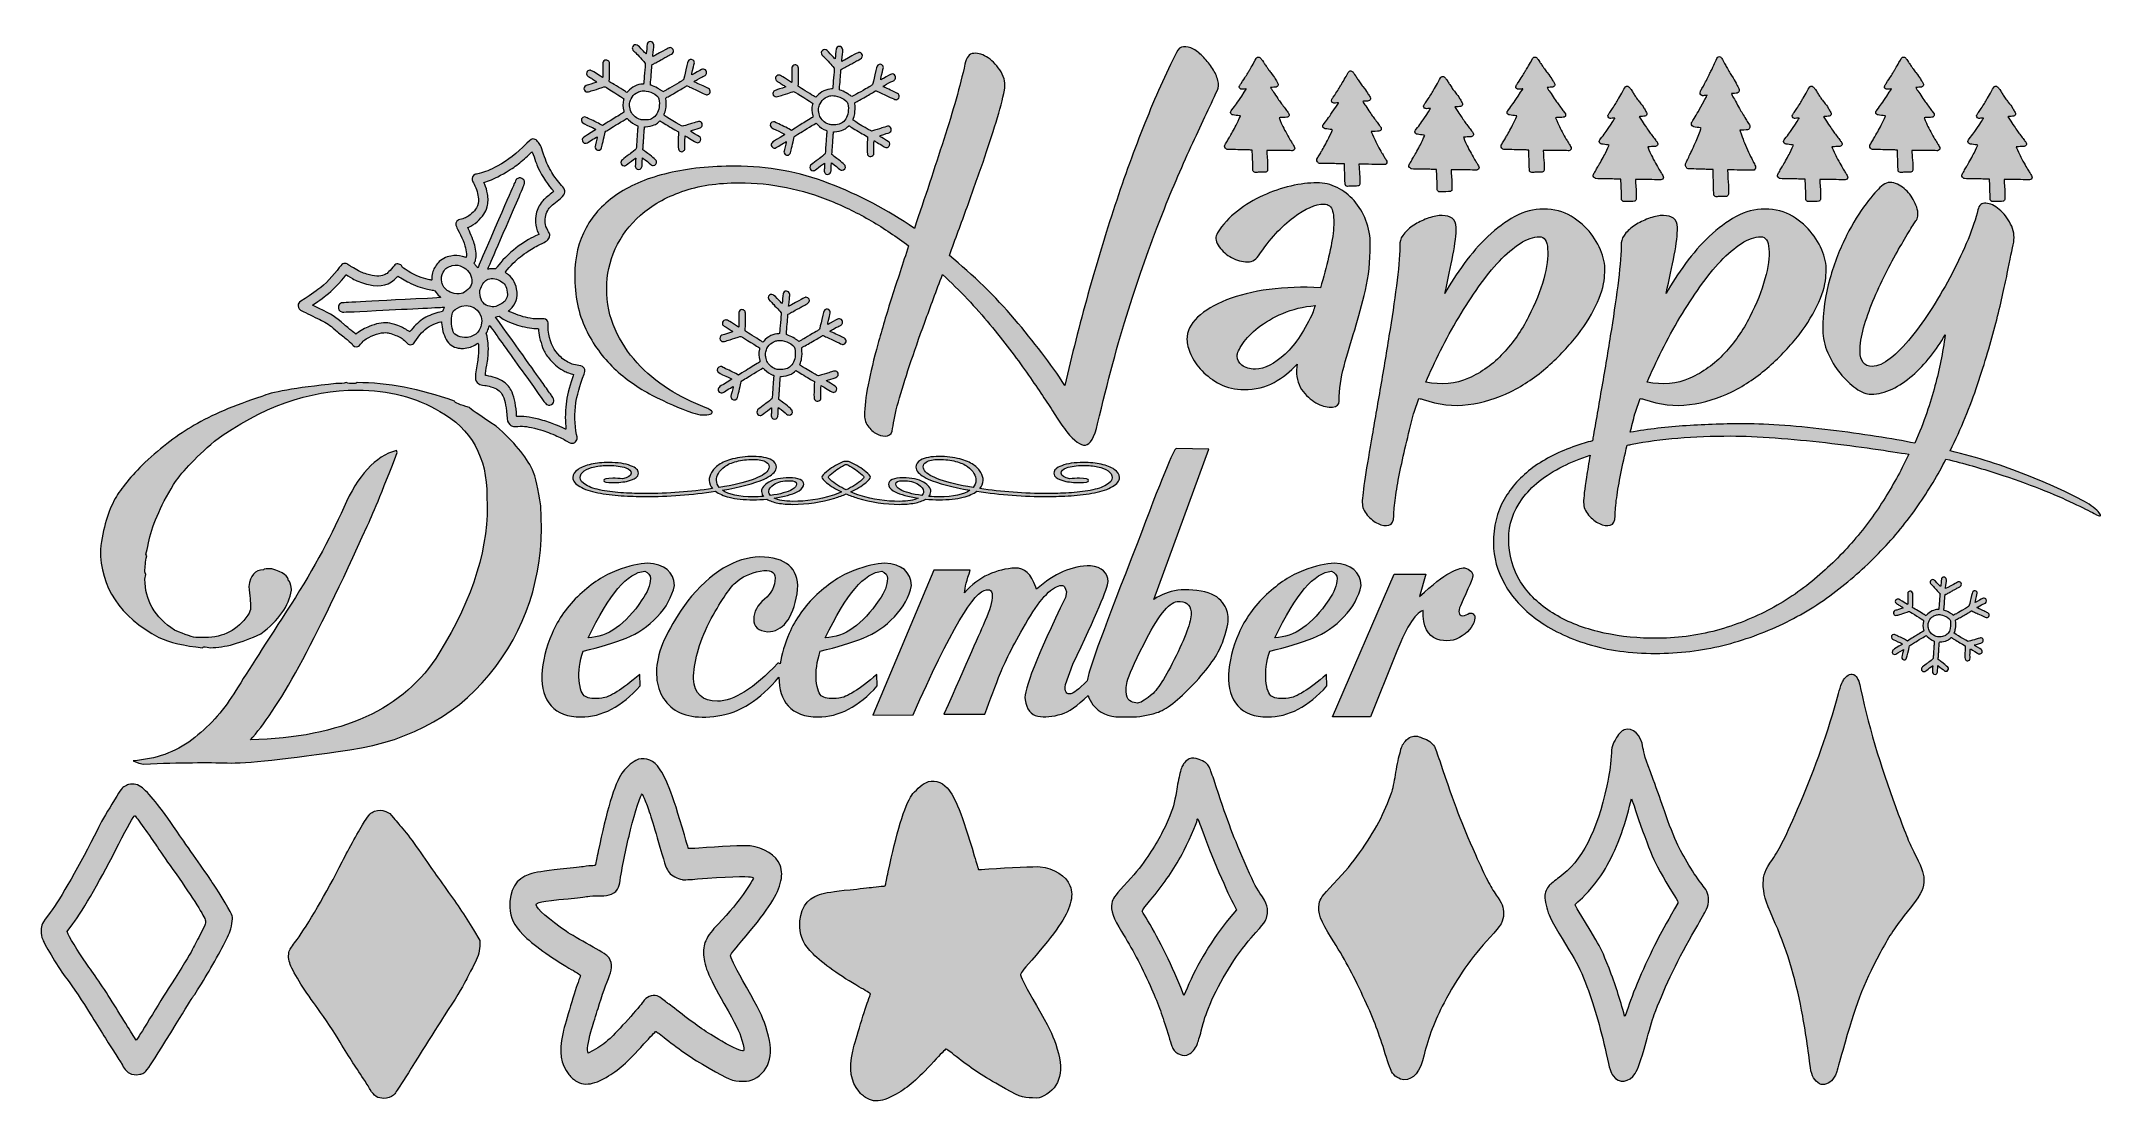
# Model space of a CAD drawing. Header units: inches. Extents: x 0.09 to 5.91, y -4.56 to -1.57.
import ezdxf

# ---------------------------------------------------------------- set-up
doc = ezdxf.new("R2010")
doc.units = ezdxf.units.IN
doc.header["$MEASUREMENT"] = 0
doc.layers.add('Layer 1', color=7, linetype='Continuous')

# ---------------------------------------------------------------- blocks, each defined once
blk = doc.blocks.new('block 2')
at = {"layer": 'Layer 1', "lineweight": 0}
for points, knots in [([(1.5327, -3.4429), (1.5137, -3.4219), (1.5051, -3.3928), (1.5068, -3.3555), (1.5085, -3.3182), (1.5182, -3.2792), (1.5356, -3.2384), (1.5531, -3.1976), (1.5791, -3.1611), (1.6138, -3.1288), (1.6484, -3.0966), (1.6832, -3.0739), (1.7181, -3.0608), (1.753, -3.0477), (1.782, -3.0407), (1.8051, -3.0399), (1.854, -3.0434), (1.8793, -3.0643), (1.881, -3.1027), (1.874, -3.1354), (1.8579, -3.165), (1.8326, -3.1916), (1.8073, -3.2183), (1.778, -3.2382), (1.7446, -3.2515), (1.7113, -3.2648), (1.6708, -3.2771), (1.6233, -3.2885), (1.6136, -3.3181), (1.6099, -3.3456), (1.6121, -3.3709), (1.6143, -3.3962), (1.6201, -3.4114), (1.6295, -3.4167), (1.6389, -3.4219), (1.6543, -3.4234), (1.6759, -3.4213), (1.6975, -3.4191), (1.7332, -3.3966), (1.7829, -3.3539), (1.7829, -3.3539), (1.7842, -3.3866), (1.7842, -3.3866), (1.7318, -3.445), (1.6761, -3.4742), (1.6167, -3.4742), (1.5797, -3.4742), (1.5516, -3.4638), (1.5327, -3.4429)], [0, 0, 0, 0, 1, 1, 1, 2, 2, 2, 3, 3, 3, 4, 4, 4, 5, 5, 5, 6, 6, 6, 7, 7, 7, 8, 8, 8, 9, 9, 9, 10, 10, 10, 11, 11, 11, 12, 12, 12, 13, 13, 13, 14, 14, 14, 15, 15, 15, 16, 16, 16, 16]), ([(1.6376, -3.2505), (1.6922, -3.2492), (1.7427, -3.2137), (1.7894, -3.1439), (1.8051, -3.1221), (1.813, -3.102), (1.813, -3.0837), (1.813, -3.0732), (1.8078, -3.0663), (1.7973, -3.0628), (1.7493, -3.0654), (1.6961, -3.128), (1.6376, -3.2505)], [0, 0, 0, 0, 1, 1, 1, 2, 2, 2, 3, 3, 3, 4, 4, 4, 4])]:
    blk.add_open_spline(points, degree=3, knots=knots, dxfattribs=at)
blk = doc.blocks.new('block 3')
at = {"layer": 'Layer 1', "lineweight": 0}
for points, knots in [([(2.4535, -3.3866), (2.4011, -3.445), (2.3453, -3.4742), (2.286, -3.4742), (2.2489, -3.4742), (2.2209, -3.4638), (2.2019, -3.4429), (2.1841, -3.4231), (2.1755, -3.3961), (2.176, -3.3618), (2.1228, -3.4255), (2.0654, -3.4622), (2.0037, -3.4713), (1.9402, -3.4807), (1.8939, -3.4702), (1.8647, -3.4399), (1.8355, -3.4096), (1.8249, -3.3691), (1.8329, -3.3185), (1.841, -3.268), (1.8732, -3.206), (1.9294, -3.1328), (1.997, -3.0551), (2.0656, -3.0185), (2.1352, -3.0229), (2.2048, -3.0272), (2.2356, -3.0617), (2.2277, -3.1262), (2.2142, -3.1977), (2.1863, -3.2335), (2.144, -3.2335), (2.1178, -3.2313), (2.1047, -3.2197), (2.1047, -3.1985), (2.1047, -3.1774), (2.1148, -3.1585), (2.1349, -3.1419), (2.1549, -3.1253), (2.165, -3.1053), (2.165, -3.0817), (2.165, -3.0639), (2.151, -3.0574), (2.1231, -3.0624), (2.0952, -3.0675), (2.0719, -3.0784), (2.0534, -3.0951), (2.0349, -3.1119), (2.0101, -3.1493), (1.9792, -3.2073), (1.9495, -3.2684), (1.9347, -3.3216), (1.9347, -3.367), (1.9377, -3.4088), (1.9604, -3.4298), (2.0027, -3.4298), (2.048, -3.4298), (2.1047, -3.394), (2.1728, -3.3225), (2.1728, -3.3225), (2.1754, -3.3225), (2.1754, -3.3225), (2.1773, -3.3227), (2.1786, -3.3234), (2.1794, -3.3243), (2.1838, -3.2966), (2.1922, -3.268), (2.2048, -3.2384), (2.2223, -3.1976), (2.2484, -3.1611), (2.2831, -3.1288), (2.3177, -3.0966), (2.3525, -3.0739), (2.3874, -3.0608), (2.4223, -3.0477), (2.4513, -3.0407), (2.4744, -3.0399), (2.5232, -3.0434), (2.5485, -3.0643), (2.5503, -3.1027), (2.5433, -3.1354), (2.5271, -3.165), (2.5019, -3.1916), (2.4765, -3.2183), (2.4472, -3.2382), (2.4139, -3.2515), (2.3805, -3.2648), (2.3401, -3.2771), (2.2925, -3.2885), (2.2829, -3.3181), (2.2792, -3.3456), (2.2814, -3.3709), (2.2836, -3.3962), (2.2893, -3.4114), (2.2988, -3.4167), (2.3081, -3.4219), (2.3236, -3.4234), (2.3452, -3.4213), (2.3668, -3.4191), (2.4024, -3.3966), (2.4521, -3.3539), (2.4521, -3.3539), (2.4535, -3.3866), (2.4535, -3.3866)], [0, 0, 0, 0, 1, 1, 1, 2, 2, 2, 3, 3, 3, 4, 4, 4, 5, 5, 5, 6, 6, 6, 7, 7, 7, 8, 8, 8, 9, 9, 9, 10, 10, 10, 11, 11, 11, 12, 12, 12, 13, 13, 13, 14, 14, 14, 15, 15, 15, 16, 16, 16, 17, 17, 17, 18, 18, 18, 19, 19, 19, 20, 20, 20, 21, 21, 21, 22, 22, 22, 23, 23, 23, 24, 24, 24, 25, 25, 25, 26, 26, 26, 27, 27, 27, 28, 28, 28, 29, 29, 29, 30, 30, 30, 31, 31, 31, 32, 32, 32, 33, 33, 33, 34, 34, 34, 34]), ([(2.3069, -3.2505), (2.3615, -3.2492), (2.412, -3.2137), (2.4587, -3.1439), (2.4744, -3.1221), (2.4823, -3.102), (2.4823, -3.0837), (2.4823, -3.0732), (2.477, -3.0663), (2.4666, -3.0628), (2.4186, -3.0654), (2.3654, -3.128), (2.3069, -3.2505)], [0, 0, 0, 0, 1, 1, 1, 2, 2, 2, 3, 3, 3, 4, 4, 4, 4])]:
    blk.add_open_spline(points, degree=3, knots=knots, dxfattribs=at)
blk = doc.blocks.new('block 4')
at = {"layer": 'Layer 1', "lineweight": 0}
for points, knots in [([(3.1384, -3.4742), (3.1057, -3.4742), (3.0803, -3.4627), (3.0622, -3.4396), (3.0559, -3.4315), (3.0514, -3.4229), (3.0485, -3.4136), (3.0181, -3.4428), (2.9932, -3.4603), (2.9739, -3.4661), (2.9484, -3.4737), (2.9259, -3.4757), (2.9065, -3.472), (2.8871, -3.4682), (2.8752, -3.4528), (2.8708, -3.4255), (2.8664, -3.3983), (2.9044, -3.302), (2.9846, -3.1367), (2.9846, -3.1367), (2.9873, -3.121), (2.9873, -3.121), (2.9842, -3.1088), (2.9807, -3.1027), (2.9768, -3.1027), (2.9768, -3.1027), (2.9742, -3.1027), (2.9742, -3.1027), (2.9485, -3.104), (2.9167, -3.1365), (2.879, -3.2001), (2.8413, -3.2638), (2.8154, -3.3136), (2.8015, -3.3496), (2.7875, -3.3856), (2.7727, -3.4245), (2.757, -3.4664), (2.757, -3.4664), (2.6419, -3.4664), (2.6419, -3.4664), (2.7064, -3.3199), (2.7452, -3.2318), (2.7583, -3.2021), (2.7714, -3.1725), (2.7779, -3.1489), (2.7779, -3.1315), (2.7779, -3.1223), (2.7753, -3.1171), (2.7701, -3.1157), (2.7701, -3.1157), (2.7622, -3.1157), (2.7622, -3.1157), (2.7282, -3.114), (2.6591, -3.2315), (2.5549, -3.4684), (2.5549, -3.4684), (2.441, -3.469), (2.441, -3.469), (2.441, -3.469), (2.6131, -3.0595), (2.6131, -3.0595), (2.6131, -3.0595), (2.7158, -3.0595), (2.7158, -3.0595), (2.7066, -3.0874), (2.7012, -3.1088), (2.6994, -3.1236), (2.7195, -3.1009), (2.7419, -3.0839), (2.7668, -3.0726), (2.7917, -3.0612), (2.8171, -3.055), (2.843, -3.0539), (2.869, -3.0528), (2.8882, -3.0708), (2.9009, -3.1079), (2.9009, -3.1079), (2.9029, -3.1138), (2.9029, -3.1138), (2.9526, -3.0693), (3.0034, -3.0473), (3.0553, -3.0477), (3.0885, -3.0516), (3.105, -3.0665), (3.105, -3.0922), (3.105, -3.1088), (3.0719, -3.1864), (3.0056, -3.3251), (3.0056, -3.3251), (2.9846, -3.3827), (2.9846, -3.3827), (2.982, -3.4027), (2.9873, -3.4114), (3.0003, -3.4088), (3.0063, -3.4088), (3.0217, -3.3965), (3.0462, -3.3723), (3.0471, -3.3667), (3.0483, -3.3611), (3.0501, -3.3552), (3.0505, -3.3421), (3.0961, -3.2189), (3.1868, -2.9856), (3.2544, -2.8063), (3.2912, -2.7165), (3.2974, -2.716), (3.2974, -2.716), (3.3896, -2.718), (3.3896, -2.718), (3.3896, -2.718), (3.2345, -3.1426), (3.2345, -3.1426), (3.2393, -3.1378), (3.2528, -3.1312), (3.2748, -3.123), (3.2968, -3.1147), (3.3238, -3.1127), (3.3559, -3.1171), (3.388, -3.1214), (3.4104, -3.1309), (3.4233, -3.1455), (3.4362, -3.1601), (3.4431, -3.1753), (3.4442, -3.191), (3.4453, -3.2067), (3.4398, -3.2312), (3.4279, -3.2646), (3.4158, -3.2979), (3.3884, -3.3372), (3.3454, -3.3823), (3.3025, -3.4275), (3.2681, -3.4541), (3.2424, -3.4621), (3.2167, -3.4702), (3.1916, -3.4742), (3.1672, -3.4742), (3.1672, -3.4742), (3.1384, -3.4742), (3.1384, -3.4742)], [0, 0, 0, 0, 1, 1, 1, 2, 2, 2, 3, 3, 3, 4, 4, 4, 5, 5, 5, 6, 6, 6, 7, 7, 7, 8, 8, 8, 9, 9, 9, 10, 10, 10, 11, 11, 11, 12, 12, 12, 13, 13, 13, 14, 14, 14, 15, 15, 15, 16, 16, 16, 17, 17, 17, 18, 18, 18, 19, 19, 19, 20, 20, 20, 21, 21, 21, 22, 22, 22, 23, 23, 23, 24, 24, 24, 25, 25, 25, 26, 26, 26, 27, 27, 27, 28, 28, 28, 29, 29, 29, 30, 30, 30, 31, 31, 31, 32, 32, 32, 33, 33, 33, 34, 34, 34, 35, 35, 35, 36, 36, 36, 37, 37, 37, 38, 38, 38, 39, 39, 39, 40, 40, 40, 41, 41, 41, 42, 42, 42, 43, 43, 43, 44, 44, 44, 45, 45, 45, 46, 46, 46, 46]), ([(3.1574, -3.4121), (3.1595, -3.4213), (3.1637, -3.4274), (3.1698, -3.4304), (3.1759, -3.4335), (3.1821, -3.435), (3.1884, -3.435), (3.1947, -3.435), (3.207, -3.428), (3.2251, -3.4141), (3.2432, -3.4001), (3.2673, -3.3625), (3.2974, -3.3012), (3.3275, -3.2399), (3.3414, -3.1986), (3.3392, -3.1772), (3.337, -3.1559), (3.324, -3.1463), (3.3, -3.1485), (3.276, -3.1506), (3.2446, -3.191), (3.2058, -3.2695), (3.1783, -3.3231), (3.1628, -3.358), (3.1593, -3.3742), (3.1558, -3.3903), (3.1552, -3.4029), (3.1574, -3.4121)], [0, 0, 0, 0, 1, 1, 1, 2, 2, 2, 3, 3, 3, 4, 4, 4, 5, 5, 5, 6, 6, 6, 7, 7, 7, 8, 8, 8, 9, 9, 9, 9])]:
    blk.add_open_spline(points, degree=3, knots=knots, dxfattribs=at)
blk = doc.blocks.new('block 5')
at = {"layer": 'Layer 1', "lineweight": 0}
for points, knots in [([(3.7213, -3.3539), (3.7213, -3.3539), (3.7226, -3.3866), (3.7226, -3.3866), (3.6702, -3.445), (3.6144, -3.4742), (3.5551, -3.4742), (3.518, -3.4742), (3.49, -3.4638), (3.4711, -3.4429), (3.4521, -3.4219), (3.4435, -3.3928), (3.4452, -3.3555), (3.4469, -3.3182), (3.4565, -3.2792), (3.474, -3.2384), (3.4914, -3.1976), (3.5175, -3.1611), (3.5522, -3.1288), (3.5868, -3.0966), (3.6216, -3.0739), (3.6565, -3.0608), (3.6914, -3.0477), (3.7204, -3.0407), (3.7435, -3.0399), (3.7924, -3.0434), (3.8176, -3.0643), (3.8194, -3.1027), (3.8124, -3.1354), (3.7963, -3.165), (3.771, -3.1916), (3.7457, -3.2183), (3.7164, -3.2382), (3.683, -3.2515), (3.6497, -3.2648), (3.6092, -3.2771), (3.5616, -3.2885), (3.552, -3.3181), (3.5483, -3.3456), (3.5505, -3.3709), (3.5527, -3.3962), (3.5585, -3.4114), (3.5679, -3.4167), (3.5773, -3.4219), (3.5927, -3.4234), (3.6143, -3.4213), (3.6359, -3.4191), (3.6716, -3.3966), (3.7213, -3.3539)], [0, 0, 0, 0, 1, 1, 1, 2, 2, 2, 3, 3, 3, 4, 4, 4, 5, 5, 5, 6, 6, 6, 7, 7, 7, 8, 8, 8, 9, 9, 9, 10, 10, 10, 11, 11, 11, 12, 12, 12, 13, 13, 13, 14, 14, 14, 15, 15, 15, 16, 16, 16, 16]), ([(3.576, -3.2505), (3.6306, -3.2492), (3.6811, -3.2137), (3.7278, -3.1439), (3.7435, -3.1221), (3.7514, -3.102), (3.7514, -3.0837), (3.7514, -3.0732), (3.7461, -3.0663), (3.7357, -3.0628), (3.6877, -3.0654), (3.6345, -3.128), (3.576, -3.2505)], [0, 0, 0, 0, 1, 1, 1, 2, 2, 2, 3, 3, 3, 4, 4, 4, 4])]:
    blk.add_open_spline(points, degree=3, knots=knots, dxfattribs=at)
blk = doc.blocks.new('block 6')
at = {"layer": 'Layer 1', "lineweight": 0}
for points, knots in [([(4.8, -3.9965), (4.7989, -4.0076), (4.7975, -4.0117), (4.7892, -4.0268), (4.7838, -4.0366), (4.7674, -4.0651), (4.753, -4.0904), (4.7098, -4.1663), (4.6692, -4.2525), (4.6469, -4.3147), (4.6419, -4.329), (4.6313, -4.3638), (4.6235, -4.392), (4.6075, -4.4497), (4.6018, -4.4661), (4.5928, -4.4812), (4.5774, -4.5065), (4.5467, -4.5099), (4.531, -4.488), (4.5235, -4.4777), (4.5213, -4.4703), (4.5111, -4.4247), (4.4943, -4.3479), (4.4744, -4.2808), (4.4528, -4.2249), (4.437, -4.1842), (4.4292, -4.1689), (4.4057, -4.1314), (4.3794, -4.0889), (4.355, -4.0461), (4.3498, -4.0329), (4.3437, -4.0181), (4.338, -3.9918), (4.3381, -3.9811), (4.3382, -3.9709), (4.3432, -3.9578), (4.3505, -3.9497), (4.3539, -3.946), (4.3665, -3.9363), (4.3784, -3.9273), (4.4418, -3.8815), (4.4854, -3.7978), (4.5128, -3.6689), (4.5211, -3.63), (4.5232, -3.6173), (4.5251, -3.5853), (4.527, -3.5562), (4.528, -3.5525), (4.5404, -3.5325), (4.5484, -3.5199), (4.5544, -3.5138), (4.562, -3.511), (4.5858, -3.5022), (4.61, -3.5249), (4.615, -3.561), (4.6175, -3.5775), (4.6204, -3.5873), (4.6439, -3.6507), (4.6549, -3.6807), (4.6691, -3.7206), (4.6755, -3.7395), (4.688, -3.7766), (4.7026, -3.8136), (4.7136, -3.8367), (4.7314, -3.8733), (4.7685, -3.9331), (4.7852, -3.9517), (4.7963, -3.9645), (4.8014, -3.9793), (4.8, -3.9965)], [0, 0, 0, 0, 1, 1, 1, 2, 2, 2, 3, 3, 3, 4, 4, 4, 5, 5, 5, 6, 6, 6, 7, 7, 7, 8, 8, 8, 9, 9, 9, 10, 10, 10, 11, 11, 11, 12, 12, 12, 13, 13, 13, 14, 14, 14, 15, 15, 15, 16, 16, 16, 17, 17, 17, 18, 18, 18, 19, 19, 19, 20, 20, 20, 21, 21, 21, 22, 22, 22, 23, 23, 23, 23]), ([(4.7022, -3.9768), (4.6866, -3.9525), (4.655, -3.8973), (4.646, -3.8771), (4.634, -3.8503), (4.6175, -3.8071), (4.6027, -3.7635), (4.595, -3.7405), (4.587, -3.7179), (4.5857, -3.7138), (4.5857, -3.7138), (4.5821, -3.7055), (4.5821, -3.7055), (4.5821, -3.7055), (4.577, -3.7264), (4.577, -3.7264), (4.5602, -3.7968), (4.5333, -3.8638), (4.5032, -3.9116), (4.4852, -3.9397), (4.4542, -3.9772), (4.4373, -3.991), (4.4286, -3.9979), (4.423, -4.0036), (4.4236, -4.0052), (4.4243, -4.0077), (4.4337, -4.0234), (4.4821, -4.1037), (4.4958, -4.126), (4.501, -4.1379), (4.5191, -4.184), (4.5368, -4.2293), (4.5494, -4.2688), (4.5631, -4.3189), (4.5634, -4.321), (4.5678, -4.3095), (4.5729, -4.2944), (4.5888, -4.2461), (4.6275, -4.157), (4.66, -4.0954), (4.669, -4.0787), (4.6884, -4.0435), (4.7132, -3.9999), (4.7149, -3.997), (4.7133, -3.9933), (4.7022, -3.9768)], [0, 0, 0, 0, 1, 1, 1, 2, 2, 2, 3, 3, 3, 4, 4, 4, 5, 5, 5, 6, 6, 6, 7, 7, 7, 8, 8, 8, 9, 9, 9, 10, 10, 10, 11, 11, 11, 12, 12, 12, 13, 13, 13, 14, 14, 14, 15, 15, 15, 15])]:
    blk.add_open_spline(points, degree=3, knots=knots, dxfattribs=at)
blk = doc.blocks.new('block 7')
at = {"layer": 'Layer 1', "lineweight": 0}
for points, knots in [([(3.5338, -3.9717), (3.5546, -4.0025), (3.5585, -4.0156), (3.5534, -4.0373), (3.5499, -4.0512), (3.5483, -4.0536), (3.5093, -4.0978), (3.4644, -4.1486), (3.4202, -4.2198), (3.393, -4.2854), (3.3802, -4.316), (3.3758, -4.3294), (3.3679, -4.3609), (3.3642, -4.376), (3.3588, -4.3931), (3.3564, -4.3992), (3.3514, -4.411), (3.3417, -4.4224), (3.3331, -4.4268), (3.3182, -4.4345), (3.2965, -4.4261), (3.2881, -4.4101), (3.2858, -4.4056), (3.2781, -4.3818), (3.2707, -4.358), (3.2562, -4.3104), (3.2459, -4.2825), (3.2236, -4.2325), (3.1974, -4.1742), (3.173, -4.1282), (3.1428, -4.08), (3.1203, -4.0443), (3.1116, -4.0197), (3.1157, -4.0005), (3.1185, -3.9862), (3.1218, -3.9817), (3.1498, -3.9513), (3.1794, -3.9192), (3.1944, -3.9009), (3.2121, -3.8753), (3.2395, -3.8355), (3.2599, -3.7997), (3.2747, -3.7646), (3.2885, -3.7324), (3.2925, -3.7181), (3.2978, -3.6842), (3.3002, -3.6683), (3.3047, -3.6454), (3.3078, -3.634), (3.3122, -3.6161), (3.3145, -3.6112), (3.3205, -3.6039), (3.3245, -3.599), (3.3305, -3.5937), (3.3338, -3.5925), (3.3431, -3.5893), (3.3494, -3.5894), (3.3625, -3.5944), (3.3753, -3.5986), (3.3865, -3.6069), (3.3907, -3.6151), (3.3923, -3.618), (3.3978, -3.634), (3.4033, -3.65), (3.4418, -3.7677), (3.4538, -3.7992), (3.4894, -3.8817), (3.5133, -3.9372), (3.5214, -3.9532), (3.5338, -3.9717)], [0, 0, 0, 0, 1, 1, 1, 2, 2, 2, 3, 3, 3, 4, 4, 4, 5, 5, 5, 6, 6, 6, 7, 7, 7, 8, 8, 8, 9, 9, 9, 10, 10, 10, 11, 11, 11, 12, 12, 12, 13, 13, 13, 14, 14, 14, 15, 15, 15, 16, 16, 16, 17, 17, 17, 18, 18, 18, 19, 19, 19, 20, 20, 20, 21, 21, 21, 22, 22, 22, 23, 23, 23, 23]), ([(3.4678, -4.0186), (3.4678, -4.0186), (3.4577, -3.9997), (3.4577, -3.9997), (3.4382, -3.9639), (3.3839, -3.8346), (3.3669, -3.7838), (3.3598, -3.7637), (3.3569, -3.7575), (3.3565, -3.7653), (3.3564, -3.7718), (3.3288, -3.8346), (3.3138, -3.8619), (3.2896, -3.9062), (3.2656, -3.9412), (3.2313, -3.983), (3.2026, -4.0176), (3.2, -4.0212), (3.2022, -4.0249), (3.2035, -4.027), (3.2104, -4.0385), (3.2175, -4.05), (3.2484, -4.1002), (3.2893, -4.1843), (3.3151, -4.2504), (3.3151, -4.2504), (3.3193, -4.2611), (3.3193, -4.2611), (3.3193, -4.2611), (3.3281, -4.2399), (3.3281, -4.2399), (3.3553, -4.1738), (3.4018, -4.0978), (3.4468, -4.0437), (3.4468, -4.0437), (3.4678, -4.0186), (3.4678, -4.0186)], [0, 0, 0, 0, 1, 1, 1, 2, 2, 2, 3, 3, 3, 4, 4, 4, 5, 5, 5, 6, 6, 6, 7, 7, 7, 8, 8, 8, 9, 9, 9, 10, 10, 10, 11, 11, 11, 12, 12, 12, 12])]:
    blk.add_open_spline(points, degree=3, knots=knots, dxfattribs=at)
blk = doc.blocks.new('block 8')
at = {"layer": 'Layer 1', "lineweight": 0}
for points, knots in [([(2.179, -3.8925), (2.1851, -3.9093), (2.1853, -3.9248), (2.1799, -3.9445), (2.169, -3.9828), (2.1386, -4.0277), (2.0714, -4.1064), (2.0444, -4.1381), (2.0384, -4.146), (2.0393, -4.1491), (2.0429, -4.1624), (2.0549, -4.1856), (2.0841, -4.2371), (2.1199, -4.3), (2.1283, -4.3176), (2.1389, -4.3484), (2.164, -4.423), (2.153, -4.4711), (2.1047, -4.4969), (2.0941, -4.5025), (2.0921, -4.5032), (2.0733, -4.5027), (2.0446, -4.5024), (2.0338, -4.4982), (1.9786, -4.4658), (1.9274, -4.4362), (1.8973, -4.4154), (1.8576, -4.3836), (1.8429, -4.3717), (1.8298, -4.3621), (1.8285, -4.3621), (1.8275, -4.3621), (1.8122, -4.3783), (1.7949, -4.3975), (1.7453, -4.4525), (1.7247, -4.4705), (1.6879, -4.4919), (1.663, -4.5061), (1.6481, -4.5109), (1.6313, -4.5107), (1.6198, -4.5106), (1.6168, -4.5099), (1.6053, -4.5033), (1.5961, -4.4979), (1.5899, -4.4926), (1.5827, -4.4834), (1.5599, -4.4543), (1.5552, -4.4217), (1.5656, -4.3686), (1.5694, -4.3501), (1.5975, -4.2558), (1.609, -4.224), (1.6127, -4.2142), (1.6154, -4.2051), (1.6154, -4.2039), (1.6154, -4.2024), (1.601, -4.1932), (1.5833, -4.1832), (1.5341, -4.1551), (1.4783, -4.1147), (1.4538, -4.0891), (1.4273, -4.0616), (1.4179, -4.0417), (1.4165, -4.0117), (1.4146, -3.9628), (1.434, -3.9303), (1.4724, -3.9181), (1.4883, -3.9129), (1.5107, -3.9093), (1.5583, -3.9044), (1.583, -3.9019), (1.6124, -3.8984), (1.6233, -3.897), (1.6342, -3.8955), (1.6461, -3.8941), (1.6504, -3.8942), (1.6566, -3.8942), (1.6576, -3.8938), (1.6586, -3.8897), (1.659, -3.887), (1.6624, -3.8707), (1.6659, -3.8533), (1.6879, -3.7446), (1.7127, -3.662), (1.7324, -3.633), (1.7404, -3.6213), (1.7603, -3.6028), (1.7719, -3.5969), (1.7911, -3.5868), (1.8161, -3.5931), (1.8328, -3.6122), (1.8553, -3.6389), (1.874, -3.6861), (1.909, -3.8071), (1.9151, -3.8281), (1.9202, -3.8456), (1.9205, -3.8459), (1.9208, -3.8463), (1.934, -3.8457), (1.9496, -3.8447), (2.0066, -3.8402), (2.0802, -3.837), (2.0947, -3.8383), (2.1316, -3.8416), (2.1693, -3.8659), (2.179, -3.8925)], [0, 0, 0, 0, 1, 1, 1, 2, 2, 2, 3, 3, 3, 4, 4, 4, 5, 5, 5, 6, 6, 6, 7, 7, 7, 8, 8, 8, 9, 9, 9, 10, 10, 10, 11, 11, 11, 12, 12, 12, 13, 13, 13, 14, 14, 14, 15, 15, 15, 16, 16, 16, 17, 17, 17, 18, 18, 18, 19, 19, 19, 20, 20, 20, 21, 21, 21, 22, 22, 22, 23, 23, 23, 24, 24, 24, 25, 25, 25, 26, 26, 26, 27, 27, 27, 28, 28, 28, 29, 29, 29, 30, 30, 30, 31, 31, 31, 32, 32, 32, 33, 33, 33, 34, 34, 34, 35, 35, 35, 35]), ([(2.1042, -3.9291), (2.1042, -3.9287), (2.1006, -3.9272), (2.096, -3.926), (2.0871, -3.9232), (2.0208, -3.9257), (1.9465, -3.9316), (1.9261, -3.9333), (1.9066, -3.9343), (1.903, -3.9335), (1.8901, -3.9315), (1.8727, -3.9222), (1.8662, -3.9138), (1.8584, -3.9035), (1.8561, -3.8974), (1.8401, -3.8419), (1.8186, -3.7677), (1.807, -3.7319), (1.7986, -3.7113), (1.7941, -3.7007), (1.7899, -3.6919), (1.7902, -3.6915), (1.7863, -3.6915), (1.7697, -3.7418), (1.7571, -3.7926), (1.7455, -3.84), (1.7347, -3.8877), (1.7278, -3.9361), (1.7265, -3.9448), (1.7252, -3.9538), (1.7206, -3.9609), (1.7097, -3.978), (1.6852, -3.9795), (1.6684, -3.9793), (1.6572, -3.9792), (1.6427, -3.9799), (1.6361, -3.9809), (1.6298, -3.982), (1.6047, -3.9849), (1.5806, -3.9873), (1.5024, -3.9954), (1.4912, -3.9976), (1.4911, -4.0044), (1.491, -4.0146), (1.5274, -4.0468), (1.5766, -4.0803), (1.5867, -4.0872), (1.6163, -4.1045), (1.6419, -4.1188), (1.6675, -4.133), (1.6901, -4.1469), (1.6924, -4.1492), (1.7048, -4.1629), (1.7069, -4.1838), (1.6979, -4.2046), (1.6891, -4.2247), (1.6766, -4.2602), (1.6654, -4.297), (1.6597, -4.3155), (1.6519, -4.3409), (1.6478, -4.3537), (1.6397, -4.3799), (1.6338, -4.4121), (1.6361, -4.4189), (1.6361, -4.4189), (1.6377, -4.4235), (1.6377, -4.4235), (1.6377, -4.4235), (1.6519, -4.416), (1.6519, -4.416), (1.6701, -4.4063), (1.6831, -4.3969), (1.6994, -4.3819), (1.7166, -4.3661), (1.7865, -4.2885), (1.7919, -4.2794), (1.8006, -4.2643), (1.8181, -4.2569), (1.8326, -4.2619), (1.8365, -4.2631), (1.8438, -4.2677), (1.8483, -4.2719), (1.8529, -4.2758), (1.8588, -4.2804), (1.8611, -4.2819), (1.8634, -4.2834), (1.8821, -4.2973), (1.9024, -4.3134), (1.9476, -4.3483), (1.9683, -4.3625), (2.0152, -4.3899), (2.0493, -4.4099), (2.07, -4.4192), (2.0757, -4.4165), (2.079, -4.4154), (2.0777, -4.4063), (2.0716, -4.3865), (2.0639, -4.3614), (2.0552, -4.3435), (2.0207, -4.2833), (1.9749, -4.2035), (1.9633, -4.1738), (1.9632, -4.1393), (1.9633, -4.1313), (1.9641, -4.1207), (1.9654, -4.1162), (1.9685, -4.1044), (1.9805, -4.0848), (1.9925, -4.072), (2.0228, -4.04), (2.0564, -4.0016), (2.0697, -3.9831), (2.0831, -3.965), (2.1041, -3.9321), (2.1042, -3.9291)], [0, 0, 0, 0, 1, 1, 1, 2, 2, 2, 3, 3, 3, 4, 4, 4, 5, 5, 5, 6, 6, 6, 7, 7, 7, 8, 8, 8, 9, 9, 9, 10, 10, 10, 11, 11, 11, 12, 12, 12, 13, 13, 13, 14, 14, 14, 15, 15, 15, 16, 16, 16, 17, 17, 17, 18, 18, 18, 19, 19, 19, 20, 20, 20, 21, 21, 21, 22, 22, 22, 23, 23, 23, 24, 24, 24, 25, 25, 25, 26, 26, 26, 27, 27, 27, 28, 28, 28, 29, 29, 29, 30, 30, 30, 31, 31, 31, 32, 32, 32, 33, 33, 33, 34, 34, 34, 35, 35, 35, 36, 36, 36, 37, 37, 37, 38, 38, 38, 38])]:
    blk.add_open_spline(points, degree=3, knots=knots, dxfattribs=at)
blk = doc.blocks.new('block 9')
at = {"layer": 'Layer 1', "lineweight": 0}
for points, knots in [([(0.6328, -4.0353), (0.635, -4.0432), (0.6305, -4.0711), (0.6251, -4.0839), (0.6124, -4.1128), (0.5789, -4.1743), (0.5515, -4.2181), (0.5354, -4.244), (0.5217, -4.2655), (0.521, -4.2663), (0.5204, -4.2668), (0.4993, -4.3003), (0.4746, -4.3406), (0.3863, -4.4842), (0.39, -4.4791), (0.3718, -4.4833), (0.3612, -4.4859), (0.3507, -4.4845), (0.3412, -4.4795), (0.3353, -4.4764), (0.3261, -4.4649), (0.3203, -4.453), (0.3183, -4.4492), (0.3095, -4.4352), (0.3008, -4.422), (0.2832, -4.3953), (0.2604, -4.359), (0.2321, -4.3125), (0.2126, -4.2806), (0.1813, -4.2339), (0.1656, -4.2135), (0.1438, -4.1852), (0.1051, -4.1214), (0.0977, -4.1024), (0.0944, -4.0939), (0.0935, -4.0887), (0.0936, -4.0772), (0.0937, -4.0603), (0.0944, -4.0589), (0.1191, -4.0263), (0.1471, -3.9888), (0.203, -3.8905), (0.252, -3.7925), (0.2593, -3.7775), (0.2777, -3.7453), (0.2925, -3.7209), (0.3155, -3.6825), (0.3202, -3.676), (0.3268, -3.6714), (0.3312, -3.6684), (0.3368, -3.6657), (0.3398, -3.6649), (0.3546, -3.6615), (0.3668, -3.6643), (0.3793, -3.6748), (0.4019, -3.6931), (0.4355, -3.736), (0.4853, -3.8103), (0.4967, -3.8268), (0.5198, -3.8598), (0.5365, -3.8832), (0.5531, -3.9069), (0.5726, -3.9352), (0.5798, -3.9462), (0.5977, -3.9734), (0.6315, -4.0306), (0.6328, -4.0353)], [0, 0, 0, 0, 1, 1, 1, 2, 2, 2, 3, 3, 3, 4, 4, 4, 5, 5, 5, 6, 6, 6, 7, 7, 7, 8, 8, 8, 9, 9, 9, 10, 10, 10, 11, 11, 11, 12, 12, 12, 13, 13, 13, 14, 14, 14, 15, 15, 15, 16, 16, 16, 17, 17, 17, 18, 18, 18, 19, 19, 19, 20, 20, 20, 21, 21, 21, 22, 22, 22, 22]), ([(0.5565, -4.0467), (0.551, -4.031), (0.5139, -3.9733), (0.465, -3.9045), (0.4455, -3.877), (0.425, -3.847), (0.4188, -3.8379), (0.4126, -3.8288), (0.3969, -3.806), (0.3836, -3.7873), (0.3702, -3.7686), (0.3588, -3.7531), (0.3575, -3.7531), (0.3552, -3.7526), (0.3374, -3.7841), (0.3126, -3.8329), (0.2643, -3.928), (0.2125, -4.0183), (0.1828, -4.0586), (0.1828, -4.0586), (0.1668, -4.0803), (0.1668, -4.0803), (0.1668, -4.0803), (0.1697, -4.0872), (0.1697, -4.0872), (0.1771, -4.1042), (0.2084, -4.1534), (0.2283, -4.1804), (0.2491, -4.2085), (0.2823, -4.2588), (0.31, -4.3042), (0.3243, -4.3273), (0.3415, -4.3553), (0.3487, -4.3663), (0.3487, -4.3663), (0.3617, -4.3867), (0.3617, -4.3867), (0.3617, -4.3867), (0.3654, -4.3818), (0.3654, -4.3818), (0.3674, -4.3793), (0.3861, -4.3488), (0.4075, -4.3143), (0.4286, -4.2797), (0.453, -4.2408), (0.4613, -4.2278), (0.4887, -4.1848), (0.5128, -4.1453), (0.5199, -4.1317), (0.5239, -4.1243), (0.5333, -4.1061), (0.5413, -4.0908), (0.5577, -4.059), (0.5594, -4.0543), (0.5565, -4.0467)], [0, 0, 0, 0, 1, 1, 1, 2, 2, 2, 3, 3, 3, 4, 4, 4, 5, 5, 5, 6, 6, 6, 7, 7, 7, 8, 8, 8, 9, 9, 9, 10, 10, 10, 11, 11, 11, 12, 12, 12, 13, 13, 13, 14, 14, 14, 15, 15, 15, 16, 16, 16, 17, 17, 17, 18, 18, 18, 18])]:
    blk.add_open_spline(points, degree=3, knots=knots, dxfattribs=at)
blk = doc.blocks.new('block 10')
at = {"layer": 'Layer 1', "lineweight": 0}
for points, knots in [([(3.6971, -2.5902), (3.682, -2.5826), (3.6683, -2.571), (3.6558, -2.5553), (3.6432, -2.5395), (3.637, -2.5199), (3.637, -2.4963), (3.637, -2.4941), (3.6371, -2.4914), (3.6375, -2.4882), (3.6379, -2.485), (3.6384, -2.4816), (3.6391, -2.478), (3.6198, -2.4988), (3.598, -2.5159), (3.5736, -2.5295), (3.5493, -2.5431), (3.521, -2.5499), (3.4888, -2.5499), (3.4638, -2.5499), (3.4412, -2.5447), (3.4212, -2.5344), (3.4012, -2.524), (3.3842, -2.5115), (3.3702, -2.4968), (3.3563, -2.4821), (3.3457, -2.4667), (3.3385, -2.4506), (3.3314, -2.4345), (3.3278, -2.4204), (3.3278, -2.4082), (3.3278, -2.3853), (3.3378, -2.3644), (3.3579, -2.3454), (3.3779, -2.3265), (3.4051, -2.3102), (3.4395, -2.2966), (3.4738, -2.283), (3.5139, -2.2732), (3.5597, -2.2671), (3.6055, -2.261), (3.6538, -2.2594), (3.7046, -2.2622), (3.7132, -2.2329), (3.7209, -2.2041), (3.7277, -2.1758), (3.7344, -2.1476), (3.739, -2.1224), (3.7411, -2.1002), (3.7432, -2.078), (3.7425, -2.0601), (3.739, -2.0465), (3.7353, -2.0329), (3.7271, -2.0261), (3.7143, -2.0261), (3.6906, -2.0261), (3.662, -2.0386), (3.6284, -2.0637), (3.5947, -2.0887), (3.5618, -2.1248), (3.5296, -2.1721), (3.521, -2.185), (3.5089, -2.1907), (3.4932, -2.1893), (3.4774, -2.1878), (3.4625, -2.1828), (3.4486, -2.1742), (3.4347, -2.1656), (3.4237, -2.1549), (3.4158, -2.142), (3.4079, -2.1292), (3.4073, -2.1177), (3.4137, -2.1077), (3.4287, -2.0841), (3.4475, -2.0635), (3.4701, -2.046), (3.4926, -2.0284), (3.5168, -2.0137), (3.5425, -2.0019), (3.5683, -1.9901), (3.5944, -1.9812), (3.6209, -1.9751), (3.6473, -1.9691), (3.672, -1.966), (3.6949, -1.966), (3.7143, -1.966), (3.7331, -1.9705), (3.7513, -1.9794), (3.7695, -1.9884), (3.7856, -2.0007), (3.7996, -2.0164), (3.8136, -2.0322), (3.8246, -2.0508), (3.8329, -2.0723), (3.8411, -2.0937), (3.8452, -2.117), (3.8452, -2.142), (3.8452, -2.1878), (3.8405, -2.2302), (3.8313, -2.2692), (3.8219, -2.3082), (3.8119, -2.3454), (3.8012, -2.3808), (3.7905, -2.4163), (3.7804, -2.4505), (3.7711, -2.4834), (3.7618, -2.5163), (3.7572, -2.5492), (3.7572, -2.5821), (3.7572, -2.5921), (3.7509, -2.5979), (3.7384, -2.5993), (3.7259, -2.6007), (3.7121, -2.5977), (3.6971, -2.5902)], [0, 0, 0, 0, 1, 1, 1, 2, 2, 2, 3, 3, 3, 4, 4, 4, 5, 5, 5, 6, 6, 6, 7, 7, 7, 8, 8, 8, 9, 9, 9, 10, 10, 10, 11, 11, 11, 12, 12, 12, 13, 13, 13, 14, 14, 14, 15, 15, 15, 16, 16, 16, 17, 17, 17, 18, 18, 18, 19, 19, 19, 20, 20, 20, 21, 21, 21, 22, 22, 22, 23, 23, 23, 24, 24, 24, 25, 25, 25, 26, 26, 26, 27, 27, 27, 28, 28, 28, 29, 29, 29, 30, 30, 30, 31, 31, 31, 32, 32, 32, 33, 33, 33, 34, 34, 34, 35, 35, 35, 36, 36, 36, 37, 37, 37, 38, 38, 38, 38]), ([(3.6896, -2.3127), (3.6559, -2.3156), (3.6255, -2.3229), (3.5983, -2.3347), (3.5711, -2.3465), (3.548, -2.3599), (3.5291, -2.3749), (3.5101, -2.39), (3.4954, -2.405), (3.4851, -2.42), (3.4747, -2.4351), (3.4695, -2.4469), (3.4695, -2.4555), (3.4695, -2.4655), (3.474, -2.4741), (3.4829, -2.4812), (3.4919, -2.4884), (3.5046, -2.4919), (3.521, -2.4919), (3.5468, -2.4919), (3.5747, -2.4778), (3.6048, -2.4496), (3.6348, -2.4213), (3.6613, -2.3814), (3.6842, -2.3299), (3.6849, -2.327), (3.6856, -2.3243), (3.6864, -2.3218), (3.687, -2.3193), (3.6881, -2.3163), (3.6896, -2.3127)], [0, 0, 0, 0, 1, 1, 1, 2, 2, 2, 3, 3, 3, 4, 4, 4, 5, 5, 5, 6, 6, 6, 7, 7, 7, 8, 8, 8, 9, 9, 9, 10, 10, 10, 10])]:
    blk.add_open_spline(points, degree=3, knots=knots, dxfattribs=at)
blk = doc.blocks.new('block 11')
at = {"layer": 'Layer 1', "lineweight": 0}
for points, knots in [([(3.8758, -2.5322), (3.8847, -2.4803), (3.8931, -2.4295), (3.901, -2.3798), (3.9089, -2.3301), (3.9155, -2.2837), (3.9209, -2.2408), (3.9262, -2.1978), (3.9289, -2.1628), (3.9289, -2.1356), (3.9296, -2.1263), (3.9341, -2.117), (3.9424, -2.1077), (3.9505, -2.0984), (3.9606, -2.0901), (3.9724, -2.083), (3.9842, -2.0758), (3.9969, -2.0699), (4.0105, -2.0653), (4.0241, -2.0606), (4.0366, -2.0583), (4.0481, -2.0583), (4.0595, -2.0583), (4.069, -2.061), (4.0765, -2.0663), (4.084, -2.0717), (4.0878, -2.0805), (4.0878, -2.0926), (4.0878, -2.112), (4.0847, -2.1377), (4.0786, -2.1699), (4.0725, -2.2021), (4.0649, -2.2383), (4.0556, -2.2783), (4.0713, -2.2504), (4.0895, -2.2224), (4.1103, -2.1941), (4.131, -2.1658), (4.1534, -2.1402), (4.1774, -2.1173), (4.2014, -2.0944), (4.2266, -2.0758), (4.2531, -2.0615), (4.2796, -2.0472), (4.3067, -2.04), (4.3347, -2.04), (4.364, -2.04), (4.3899, -2.0469), (4.4125, -2.0604), (4.435, -2.0741), (4.4536, -2.0905), (4.4683, -2.1098), (4.483, -2.1292), (4.4937, -2.1494), (4.5005, -2.1705), (4.5073, -2.1916), (4.5093, -2.21), (4.5064, -2.2258), (4.5064, -2.2472), (4.4998, -2.273), (4.4865, -2.303), (4.4733, -2.3331), (4.4547, -2.3637), (4.4307, -2.3948), (4.4067, -2.4259), (4.3787, -2.4558), (4.3465, -2.4844), (4.3143, -2.5131), (4.2792, -2.5369), (4.2413, -2.5558), (4.2034, -2.5748), (4.1635, -2.587), (4.1216, -2.5923), (4.0797, -2.5977), (4.0373, -2.5929), (3.9944, -2.5778), (3.9922, -2.5771), (3.9903, -2.5766), (3.9885, -2.5762), (3.9867, -2.5759), (3.9847, -2.5753), (3.9826, -2.5746), (3.9797, -2.5825), (3.9771, -2.59), (3.9745, -2.5971), (3.972, -2.6043), (3.9697, -2.6115), (3.9675, -2.6186), (3.9597, -2.6487), (3.9524, -2.678), (3.9455, -2.7066), (3.9387, -2.7353), (3.9328, -2.7621), (3.9278, -2.7871), (3.9228, -2.8122), (3.9189, -2.8349), (3.916, -2.8553), (3.9132, -2.8757), (3.9118, -2.8927), (3.9118, -2.9063), (3.9118, -2.9213), (3.9071, -2.9301), (3.8978, -2.9326), (3.8885, -2.9351), (3.8783, -2.9337), (3.8672, -2.9283), (3.8561, -2.9229), (3.8459, -2.9149), (3.8366, -2.9041), (3.8273, -2.8934), (3.8226, -2.8816), (3.8226, -2.8687), (3.8226, -2.8551), (3.8254, -2.8313), (3.8307, -2.7973), (3.8361, -2.7633), (3.8427, -2.7236), (3.8506, -2.6782), (3.8584, -2.6327), (3.8668, -2.5841), (3.8758, -2.5322)], [0, 0, 0, 0, 1, 1, 1, 2, 2, 2, 3, 3, 3, 4, 4, 4, 5, 5, 5, 6, 6, 6, 7, 7, 7, 8, 8, 8, 9, 9, 9, 10, 10, 10, 11, 11, 11, 12, 12, 12, 13, 13, 13, 14, 14, 14, 15, 15, 15, 16, 16, 16, 17, 17, 17, 18, 18, 18, 19, 19, 19, 20, 20, 20, 21, 21, 21, 22, 22, 22, 23, 23, 23, 24, 24, 24, 25, 25, 25, 26, 26, 26, 27, 27, 27, 28, 28, 28, 29, 29, 29, 30, 30, 30, 31, 31, 31, 32, 32, 32, 33, 33, 33, 34, 34, 34, 35, 35, 35, 36, 36, 36, 37, 37, 37, 38, 38, 38, 39, 39, 39, 40, 40, 40, 40]), ([(4.0019, -2.5285), (4.0456, -2.5378), (4.0858, -2.5342), (4.1227, -2.5177), (4.1595, -2.5012), (4.1921, -2.4778), (4.2203, -2.4474), (4.2486, -2.417), (4.2724, -2.3828), (4.2917, -2.3449), (4.311, -2.307), (4.3254, -2.2712), (4.3347, -2.2376), (4.344, -2.2039), (4.3477, -2.1757), (4.3459, -2.1528), (4.3442, -2.1299), (4.3364, -2.1184), (4.3229, -2.1184), (4.3057, -2.1184), (4.2874, -2.1247), (4.2681, -2.1372), (4.2488, -2.1497), (4.2293, -2.1664), (4.2096, -2.1871), (4.1899, -2.2079), (4.1704, -2.232), (4.1511, -2.2596), (4.1318, -2.2871), (4.113, -2.3161), (4.0948, -2.3465), (4.0765, -2.3769), (4.0595, -2.4079), (4.0438, -2.4393), (4.028, -2.4709), (4.0141, -2.5005), (4.0019, -2.5285)], [0, 0, 0, 0, 1, 1, 1, 2, 2, 2, 3, 3, 3, 4, 4, 4, 5, 5, 5, 6, 6, 6, 7, 7, 7, 8, 8, 8, 9, 9, 9, 10, 10, 10, 11, 11, 11, 12, 12, 12, 12])]:
    blk.add_open_spline(points, degree=3, knots=knots, dxfattribs=at)
blk = doc.blocks.new('block 12')
at = {"layer": 'Layer 1', "lineweight": 0}
for points, knots in [([(5.9055, -2.9063), (5.9037, -2.9077), (5.8982, -2.9056), (5.8889, -2.8998), (5.8753, -2.8927), (5.8554, -2.8828), (5.8293, -2.8703), (5.8032, -2.8578), (5.7721, -2.8444), (5.7359, -2.8301), (5.6998, -2.8157), (5.6592, -2.8013), (5.6141, -2.7866), (5.569, -2.7719), (5.5211, -2.7585), (5.4703, -2.7463), (5.4481, -2.79), (5.4216, -2.834), (5.3908, -2.8784), (5.3601, -2.9227), (5.3254, -2.9651), (5.2867, -3.0056), (5.2481, -3.046), (5.2057, -3.0839), (5.1595, -3.1193), (5.1134, -3.1548), (5.0636, -3.1854), (5.0103, -3.2111), (4.957, -3.2369), (4.9003, -3.2573), (4.8402, -3.2723), (4.7801, -3.2873), (4.7168, -3.2948), (4.6502, -3.2948), (4.5793, -3.2948), (4.5157, -3.2861), (4.4592, -3.2685), (4.4026, -3.251), (4.3547, -3.2278), (4.3153, -3.1988), (4.2759, -3.1698), (4.2457, -3.1367), (4.2246, -3.0995), (4.2035, -3.0623), (4.1929, -3.0236), (4.1929, -2.9836), (4.1929, -2.9363), (4.203, -2.8952), (4.223, -2.8601), (4.243, -2.8251), (4.2702, -2.795), (4.3045, -2.77), (4.3389, -2.7449), (4.3792, -2.7245), (4.4253, -2.7088), (4.4406, -2.7036), (4.4565, -2.6988), (4.4725, -2.6943), (4.4734, -2.6889), (4.4743, -2.6837), (4.4752, -2.6782), (4.4831, -2.6327), (4.4915, -2.5841), (4.5005, -2.5322), (4.5094, -2.4803), (4.5178, -2.4295), (4.5257, -2.3798), (4.5336, -2.3301), (4.5402, -2.2837), (4.5456, -2.2408), (4.5509, -2.1978), (4.5536, -2.1628), (4.5536, -2.1356), (4.5543, -2.1263), (4.5588, -2.117), (4.567, -2.1077), (4.5753, -2.0984), (4.5853, -2.0901), (4.5971, -2.083), (4.6089, -2.0758), (4.6216, -2.0699), (4.6352, -2.0653), (4.6487, -2.0606), (4.6613, -2.0583), (4.6727, -2.0583), (4.6842, -2.0583), (4.6937, -2.061), (4.7012, -2.0663), (4.7087, -2.0717), (4.7125, -2.0805), (4.7125, -2.0926), (4.7125, -2.112), (4.7094, -2.1377), (4.7033, -2.1699), (4.6973, -2.2021), (4.6895, -2.2383), (4.6803, -2.2783), (4.696, -2.2504), (4.7142, -2.2224), (4.735, -2.1941), (4.7558, -2.1658), (4.7781, -2.1402), (4.8021, -2.1173), (4.8261, -2.0944), (4.8513, -2.0758), (4.8778, -2.0615), (4.9042, -2.0472), (4.9314, -2.04), (4.9593, -2.04), (4.9887, -2.04), (5.0146, -2.0469), (5.0372, -2.0604), (5.0597, -2.0741), (5.0783, -2.0905), (5.093, -2.1098), (5.1077, -2.1292), (5.1184, -2.1494), (5.1252, -2.1705), (5.132, -2.1916), (5.1339, -2.21), (5.1311, -2.2258), (5.1311, -2.2472), (5.1245, -2.273), (5.1112, -2.303), (5.098, -2.3331), (5.0794, -2.3637), (5.0554, -2.3948), (5.0314, -2.4259), (5.0034, -2.4558), (4.9711, -2.4844), (4.939, -2.5131), (4.9039, -2.5369), (4.8659, -2.5558), (4.828, -2.5748), (4.7881, -2.587), (4.7463, -2.5923), (4.7044, -2.5977), (4.662, -2.5929), (4.6191, -2.5778), (4.617, -2.5771), (4.615, -2.5766), (4.6132, -2.5762), (4.6114, -2.5759), (4.6094, -2.5753), (4.6073, -2.5746), (4.6044, -2.5825), (4.6017, -2.59), (4.5992, -2.5971), (4.5967, -2.6043), (4.5944, -2.6115), (4.5922, -2.6186), (4.5876, -2.6361), (4.5833, -2.6533), (4.5791, -2.6703), (4.63, -2.6615), (4.6826, -2.6553), (4.7371, -2.6519), (4.7937, -2.6483), (4.8491, -2.6465), (4.9035, -2.6465), (4.9357, -2.6465), (4.973, -2.6481), (5.0152, -2.6514), (5.0574, -2.6546), (5.1005, -2.6589), (5.1445, -2.6642), (5.1885, -2.6696), (5.2313, -2.6755), (5.2728, -2.6819), (5.3143, -2.6884), (5.3508, -2.6948), (5.3823, -2.7013), (5.3958, -2.6705), (5.4071, -2.6419), (5.4161, -2.6154), (5.425, -2.5889), (5.4327, -2.5637), (5.4392, -2.5397), (5.4456, -2.5157), (5.4511, -2.4921), (5.4558, -2.4689), (5.4604, -2.4456), (5.4645, -2.4211), (5.4681, -2.3953), (5.456, -2.4161), (5.442, -2.4365), (5.4263, -2.4565), (5.4105, -2.4766), (5.3935, -2.4945), (5.3753, -2.5102), (5.357, -2.526), (5.3381, -2.5386), (5.3184, -2.5483), (5.2987, -2.558), (5.2788, -2.5628), (5.2588, -2.5628), (5.2459, -2.5628), (5.2316, -2.5573), (5.2159, -2.5462), (5.2002, -2.5351), (5.1853, -2.5209), (5.1714, -2.5037), (5.1574, -2.4866), (5.1457, -2.4673), (5.1365, -2.4458), (5.1271, -2.4243), (5.1225, -2.4032), (5.1225, -2.3825), (5.1225, -2.3309), (5.1291, -2.2825), (5.1424, -2.237), (5.1556, -2.1916), (5.1714, -2.151), (5.1896, -2.1152), (5.2078, -2.0794), (5.2262, -2.0494), (5.2448, -2.025), (5.2635, -2.0007), (5.2778, -1.9842), (5.2878, -1.9756), (5.3007, -1.9649), (5.3141, -1.9622), (5.3281, -1.9676), (5.342, -1.973), (5.3541, -1.9817), (5.3646, -1.9939), (5.3749, -2.0061), (5.3826, -2.0198), (5.3876, -2.0352), (5.3926, -2.0506), (5.3923, -2.0626), (5.3866, -2.0712), (5.3829, -2.0762), (5.3767, -2.086), (5.3678, -2.1007), (5.3588, -2.1154), (5.3484, -2.1331), (5.3366, -2.1538), (5.3248, -2.1746), (5.3125, -2.1977), (5.2996, -2.2231), (5.2867, -2.2485), (5.2749, -2.2741), (5.2642, -2.2998), (5.2535, -2.3256), (5.2447, -2.3508), (5.2379, -2.3755), (5.2311, -2.4002), (5.2277, -2.4225), (5.2277, -2.4426), (5.2277, -2.4555), (5.2305, -2.4656), (5.2363, -2.4732), (5.242, -2.4807), (5.2506, -2.4844), (5.262, -2.4844), (5.2771, -2.4844), (5.2941, -2.4769), (5.313, -2.4619), (5.332, -2.4469), (5.3517, -2.427), (5.372, -2.4023), (5.3925, -2.3776), (5.4125, -2.3496), (5.4322, -2.3181), (5.4519, -2.2866), (5.4703, -2.2546), (5.4875, -2.222), (5.5046, -2.1894), (5.5196, -2.1574), (5.5325, -2.1259), (5.5454, -2.0944), (5.5547, -2.0665), (5.5604, -2.0422), (5.5633, -2.0286), (5.5708, -2.0223), (5.583, -2.0234), (5.5951, -2.0245), (5.6077, -2.0304), (5.6206, -2.0411), (5.6334, -2.0519), (5.6442, -2.0657), (5.6527, -2.0825), (5.6614, -2.0993), (5.6642, -2.1163), (5.6614, -2.1334), (5.6571, -2.1528), (5.651, -2.1825), (5.6431, -2.2225), (5.6352, -2.2626), (5.6245, -2.3093), (5.6109, -2.3626), (5.5973, -2.4159), (5.5801, -2.4735), (5.5593, -2.5354), (5.5386, -2.5973), (5.5128, -2.6598), (5.4821, -2.7227), (5.5601, -2.7421), (5.6313, -2.7646), (5.6957, -2.7904), (5.7601, -2.8161), (5.8152, -2.8412), (5.861, -2.8655), (5.8703, -2.8705), (5.8787, -2.876), (5.8862, -2.8821), (5.8937, -2.8882), (5.8993, -2.8934), (5.9028, -2.8977), (5.9064, -2.902), (5.9073, -2.9048), (5.9055, -2.9063)], [0, 0, 0, 0, 1, 1, 1, 2, 2, 2, 3, 3, 3, 4, 4, 4, 5, 5, 5, 6, 6, 6, 7, 7, 7, 8, 8, 8, 9, 9, 9, 10, 10, 10, 11, 11, 11, 12, 12, 12, 13, 13, 13, 14, 14, 14, 15, 15, 15, 16, 16, 16, 17, 17, 17, 18, 18, 18, 19, 19, 19, 20, 20, 20, 21, 21, 21, 22, 22, 22, 23, 23, 23, 24, 24, 24, 25, 25, 25, 26, 26, 26, 27, 27, 27, 28, 28, 28, 29, 29, 29, 30, 30, 30, 31, 31, 31, 32, 32, 32, 33, 33, 33, 34, 34, 34, 35, 35, 35, 36, 36, 36, 37, 37, 37, 38, 38, 38, 39, 39, 39, 40, 40, 40, 41, 41, 41, 42, 42, 42, 43, 43, 43, 44, 44, 44, 45, 45, 45, 46, 46, 46, 47, 47, 47, 48, 48, 48, 49, 49, 49, 50, 50, 50, 51, 51, 51, 52, 52, 52, 53, 53, 53, 54, 54, 54, 55, 55, 55, 56, 56, 56, 57, 57, 57, 58, 58, 58, 59, 59, 59, 60, 60, 60, 61, 61, 61, 62, 62, 62, 63, 63, 63, 64, 64, 64, 65, 65, 65, 66, 66, 66, 67, 67, 67, 68, 68, 68, 69, 69, 69, 70, 70, 70, 71, 71, 71, 72, 72, 72, 73, 73, 73, 74, 74, 74, 75, 75, 75, 76, 76, 76, 77, 77, 77, 78, 78, 78, 79, 79, 79, 80, 80, 80, 81, 81, 81, 82, 82, 82, 83, 83, 83, 84, 84, 84, 85, 85, 85, 86, 86, 86, 87, 87, 87, 88, 88, 88, 89, 89, 89, 90, 90, 90, 91, 91, 91, 92, 92, 92, 93, 93, 93, 94, 94, 94, 95, 95, 95, 96, 96, 96, 97, 97, 97, 98, 98, 98, 99, 99, 99, 100, 100, 100, 101, 101, 101, 102, 102, 102, 103, 103, 103, 104, 104, 104, 104]), ([(4.6266, -2.5285), (4.6702, -2.5378), (4.7105, -2.5342), (4.7473, -2.5177), (4.7842, -2.5012), (4.8167, -2.4778), (4.8451, -2.4474), (4.8733, -2.417), (4.8971, -2.3828), (4.9164, -2.3449), (4.9357, -2.307), (4.9501, -2.2712), (4.9593, -2.2376), (4.9686, -2.2039), (4.9724, -2.1757), (4.9706, -2.1528), (4.9688, -2.1299), (4.9611, -2.1184), (4.9475, -2.1184), (4.9304, -2.1184), (4.9121, -2.1247), (4.8928, -2.1372), (4.8735, -2.1497), (4.854, -2.1664), (4.8343, -2.1871), (4.8146, -2.2079), (4.7951, -2.232), (4.7758, -2.2596), (4.7565, -2.2871), (4.7377, -2.3161), (4.7194, -2.3465), (4.7012, -2.3769), (4.6842, -2.4079), (4.6685, -2.4393), (4.6527, -2.4709), (4.6388, -2.5005), (4.6266, -2.5285)], [0, 0, 0, 0, 1, 1, 1, 2, 2, 2, 3, 3, 3, 4, 4, 4, 5, 5, 5, 6, 6, 6, 7, 7, 7, 8, 8, 8, 9, 9, 9, 10, 10, 10, 11, 11, 11, 12, 12, 12, 12]), ([(5.3651, -2.7324), (5.3393, -2.7281), (5.3055, -2.7229), (5.2637, -2.7168), (5.2218, -2.7107), (5.1773, -2.705), (5.13, -2.6996), (5.0828, -2.6943), (5.0356, -2.6898), (4.9883, -2.6862), (4.9411, -2.6827), (4.8992, -2.6809), (4.8627, -2.6809), (4.7561, -2.6809), (4.6635, -2.6886), (4.5847, -2.704), (4.5798, -2.7049), (4.575, -2.706), (4.5702, -2.707), (4.5634, -2.7355), (4.5575, -2.7622), (4.5525, -2.7871), (4.5475, -2.8122), (4.5436, -2.8349), (4.5407, -2.8553), (4.5378, -2.8757), (4.5364, -2.8927), (4.5364, -2.9063), (4.5364, -2.9213), (4.5317, -2.9301), (4.5225, -2.9326), (4.5132, -2.9351), (4.5029, -2.9337), (4.4919, -2.9283), (4.4808, -2.9229), (4.4706, -2.9149), (4.4613, -2.9041), (4.452, -2.8934), (4.4474, -2.8816), (4.4474, -2.8687), (4.4474, -2.8551), (4.45, -2.8313), (4.4554, -2.7973), (4.4584, -2.7783), (4.4618, -2.7574), (4.4656, -2.7348), (4.4376, -2.7443), (4.4121, -2.7547), (4.3894, -2.7662), (4.3378, -2.7923), (4.2994, -2.8231), (4.274, -2.8585), (4.2486, -2.8939), (4.2359, -2.9313), (4.2359, -2.9707), (4.2359, -3.0172), (4.2471, -3.058), (4.2697, -3.093), (4.2922, -3.1281), (4.3223, -3.1573), (4.3599, -3.1805), (4.3974, -3.2038), (4.44, -3.2213), (4.4876, -3.2331), (4.5352, -3.2449), (4.5844, -3.2512), (4.6352, -3.2519), (4.6974, -3.2533), (4.7563, -3.2469), (4.8117, -3.2326), (4.8672, -3.2183), (4.9189, -3.1986), (4.9669, -3.1736), (5.0148, -3.1485), (5.059, -3.119), (5.0994, -3.085), (5.1398, -3.051), (5.1767, -3.0147), (5.21, -2.9761), (5.2432, -2.9374), (5.2728, -2.8972), (5.2985, -2.8553), (5.3243, -2.8134), (5.3465, -2.7725), (5.3651, -2.7324)], [0, 0, 0, 0, 1, 1, 1, 2, 2, 2, 3, 3, 3, 4, 4, 4, 5, 5, 5, 6, 6, 6, 7, 7, 7, 8, 8, 8, 9, 9, 9, 10, 10, 10, 11, 11, 11, 12, 12, 12, 13, 13, 13, 14, 14, 14, 15, 15, 15, 16, 16, 16, 17, 17, 17, 18, 18, 18, 19, 19, 19, 20, 20, 20, 21, 21, 21, 22, 22, 22, 23, 23, 23, 24, 24, 24, 25, 25, 25, 26, 26, 26, 27, 27, 27, 28, 28, 28, 28])]:
    blk.add_open_spline(points, degree=3, knots=knots, dxfattribs=at)
blk = doc.blocks.new('block 13')
at = {"layer": 'Layer 1', "lineweight": 0}
for points, knots in [([(1.5962, -2.7009), (1.5913, -2.7025), (1.5868, -2.7012), (1.5771, -2.6953), (1.568, -2.6897), (1.5585, -2.6849), (1.5444, -2.6788), (1.5246, -2.6704), (1.5163, -2.6675), (1.4954, -2.6617), (1.4675, -2.6541), (1.458, -2.6528), (1.439, -2.6539), (1.4294, -2.6546), (1.4286, -2.6545), (1.424, -2.653), (1.42, -2.6517), (1.4187, -2.651), (1.4159, -2.6483), (1.4103, -2.6431), (1.4086, -2.6376), (1.4075, -2.6207), (1.4055, -2.5932), (1.4015, -2.5755), (1.3941, -2.5629), (1.388, -2.5524), (1.3802, -2.547), (1.3629, -2.5417), (1.3547, -2.5391), (1.352, -2.5386), (1.3454, -2.538), (1.3359, -2.5372), (1.3331, -2.5364), (1.3288, -2.5336), (1.3221, -2.5294), (1.3191, -2.5239), (1.319, -2.5152), (1.3189, -2.5106), (1.3213, -2.4918), (1.324, -2.4769), (1.3253, -2.4703), (1.3265, -2.4622), (1.3268, -2.4589), (1.3282, -2.4465), (1.3285, -2.4225), (1.3272, -2.4193), (1.3269, -2.4182), (1.326, -2.4185), (1.3217, -2.4217), (1.312, -2.4285), (1.2987, -2.4329), (1.2853, -2.4334), (1.2788, -2.4338), (1.2774, -2.4337), (1.2706, -2.4326), (1.2558, -2.4302), (1.2445, -2.4221), (1.2365, -2.408), (1.2294, -2.3957), (1.2242, -2.3762), (1.2238, -2.3611), (1.2239, -2.3595), (1.2237, -2.3582), (1.2235, -2.3581), (1.2232, -2.3581), (1.2204, -2.3588), (1.217, -2.3598), (1.2077, -2.3624), (1.1952, -2.3677), (1.1883, -2.3719), (1.1741, -2.3806), (1.1593, -2.3967), (1.1486, -2.4153), (1.1461, -2.4198), (1.1436, -2.4217), (1.1391, -2.4227), (1.1358, -2.4236), (1.1348, -2.4234), (1.1319, -2.4224), (1.1284, -2.4211), (1.1257, -2.419), (1.1239, -2.4161), (1.1225, -2.4139), (1.1163, -2.4085), (1.1125, -2.4059), (1.105, -2.4009), (1.0934, -2.3959), (1.0806, -2.3918), (1.0736, -2.3895), (1.0717, -2.3892), (1.0666, -2.389), (1.0516, -2.3886), (1.0287, -2.3959), (1.0112, -2.4066), (1.0047, -2.4105), (1.0036, -2.4116), (0.9994, -2.4167), (0.9929, -2.4249), (0.9907, -2.4268), (0.987, -2.4279), (0.9806, -2.43), (0.9751, -2.4278), (0.9714, -2.4221), (0.9699, -2.4194), (0.967, -2.4168), (0.957, -2.4089), (0.9502, -2.4036), (0.9379, -2.3934), (0.9299, -2.3865), (0.9111, -2.3702), (0.9042, -2.3653), (0.8882, -2.3566), (0.8802, -2.3524), (0.8564, -2.3406), (0.8394, -2.3326), (0.8332, -2.3296), (0.827, -2.3265), (0.8258, -2.3256), (0.8199, -2.3215), (0.8174, -2.3155), (0.8191, -2.309), (0.8205, -2.304), (0.8235, -2.3009), (0.8308, -2.2972), (0.8369, -2.2941), (0.8621, -2.2771), (0.8748, -2.2676), (0.895, -2.2524), (0.9189, -2.2278), (0.9349, -2.2055), (0.9413, -2.1967), (0.9433, -2.1949), (0.9479, -2.1939), (0.9524, -2.193), (0.9562, -2.1939), (0.9592, -2.1966), (0.9604, -2.1977), (0.9633, -2.1995), (0.9655, -2.2006), (0.9677, -2.2017), (0.9741, -2.2055), (0.9799, -2.2091), (0.9941, -2.2177), (0.9986, -2.2198), (1.0125, -2.2239), (1.0348, -2.2307), (1.0491, -2.2312), (1.0617, -2.2261), (1.0694, -2.2231), (1.0741, -2.2187), (1.0861, -2.204), (1.091, -2.1979), (1.0935, -2.1961), (1.0974, -2.1952), (1.1005, -2.1945), (1.106, -2.1957), (1.1086, -2.1978), (1.1104, -2.1992), (1.1134, -2.2037), (1.1131, -2.2047), (1.113, -2.2052), (1.1152, -2.2066), (1.1296, -2.2154), (1.1498, -2.2276), (1.1686, -2.2354), (1.1862, -2.239), (1.1912, -2.2401), (1.1953, -2.2407), (1.1955, -2.2407), (1.1957, -2.2406), (1.1959, -2.2395), (1.1958, -2.2385), (1.1956, -2.2348), (1.1967, -2.2251), (1.198, -2.2205), (1.2006, -2.2107), (1.2065, -2.2002), (1.2137, -2.1921), (1.2227, -2.1818), (1.2351, -2.1753), (1.2498, -2.1727), (1.2627, -2.1706), (1.2701, -2.1708), (1.2831, -2.1742), (1.2831, -2.1742), (1.2929, -2.1767), (1.2929, -2.1767), (1.2929, -2.1767), (1.2935, -2.1753), (1.2935, -2.1753), (1.2945, -2.1732), (1.2939, -2.1618), (1.2926, -2.155), (1.2901, -2.1421), (1.2807, -2.1187), (1.269, -2.0966), (1.2665, -2.0919), (1.2641, -2.0869), (1.2639, -2.0854), (1.2631, -2.082), (1.2644, -2.0769), (1.2671, -2.0741), (1.2698, -2.0711), (1.2725, -2.0698), (1.2796, -2.0683), (1.2912, -2.066), (1.2972, -2.0627), (1.3083, -2.0531), (1.3142, -2.0481), (1.3189, -2.0424), (1.3222, -2.0365), (1.326, -2.0297), (1.3281, -2.02), (1.3276, -2.0113), (1.327, -1.9979), (1.3225, -1.983), (1.3153, -1.9697), (1.3127, -1.965), (1.3102, -1.9599), (1.3099, -1.9583), (1.3086, -1.9525), (1.3122, -1.945), (1.3175, -1.9426), (1.3187, -1.9419), (1.3243, -1.9406), (1.3299, -1.9393), (1.3475, -1.9357), (1.3591, -1.931), (1.3807, -1.919), (1.4138, -1.9005), (1.4333, -1.8855), (1.4646, -1.8544), (1.4767, -1.8424), (1.4785, -1.8414), (1.4848, -1.8426), (1.4893, -1.8434), (1.4914, -1.8448), (1.4949, -1.8491), (1.5024, -1.8583), (1.5029, -1.8595), (1.5115, -1.8847), (1.5192, -1.9075), (1.5229, -1.916), (1.5319, -1.9316), (1.5405, -1.9467), (1.5466, -1.9552), (1.5588, -1.9691), (1.5639, -1.975), (1.5688, -1.9811), (1.5697, -1.9827), (1.5719, -1.987), (1.572, -1.991), (1.5704, -1.9962), (1.5683, -2.0024), (1.5655, -2.0053), (1.5502, -2.0175), (1.5348, -2.0297), (1.5299, -2.0342), (1.5257, -2.0402), (1.5185, -2.0505), (1.5148, -2.0651), (1.516, -2.0786), (1.5166, -2.0855), (1.5189, -2.0919), (1.5239, -2.1007), (1.5266, -2.1054), (1.5289, -2.1103), (1.5292, -2.1114), (1.5296, -2.1128), (1.5294, -2.1149), (1.5284, -2.1181), (1.5258, -2.1272), (1.5204, -2.1316), (1.5007, -2.1406), (1.487, -2.147), (1.4764, -2.1532), (1.4631, -2.1624), (1.445, -2.1752), (1.4371, -2.1819), (1.4202, -2.1992), (1.4121, -2.2075), (1.4036, -2.2171), (1.4032, -2.2187), (1.4031, -2.2189), (1.4049, -2.2202), (1.4071, -2.2217), (1.4226, -2.2318), (1.4318, -2.246), (1.4354, -2.2658), (1.44, -2.2916), (1.4347, -2.3077), (1.4163, -2.3244), (1.4141, -2.3263), (1.4124, -2.3279), (1.4124, -2.3281), (1.4124, -2.3282), (1.4156, -2.3297), (1.4195, -2.3315), (1.4375, -2.3396), (1.4571, -2.3458), (1.4741, -2.3485), (1.4861, -2.3504), (1.491, -2.3506), (1.502, -2.35), (1.5069, -2.3499), (1.512, -2.3497), (1.5133, -2.3499), (1.5184, -2.3504), (1.524, -2.3561), (1.5247, -2.3618), (1.5247, -2.3631), (1.5248, -2.3671), (1.5246, -2.3706), (1.5241, -2.3797), (1.5244, -2.3847), (1.5261, -2.393), (1.5318, -2.421), (1.5405, -2.4384), (1.5576, -2.4555), (1.566, -2.464), (1.5775, -2.4716), (1.589, -2.4764), (1.5942, -2.4785), (1.5958, -2.4788), (1.6114, -2.4817), (1.6208, -2.4833), (1.623, -2.4844), (1.6261, -2.489), (1.6301, -2.4949), (1.6294, -2.4993), (1.6217, -2.5177), (1.6168, -2.5291), (1.6045, -2.5741), (1.6029, -2.5868), (1.5986, -2.6178), (1.5993, -2.6475), (1.605, -2.6769), (1.607, -2.6874), (1.607, -2.6877), (1.6052, -2.6918), (1.6037, -2.6965), (1.6009, -2.6992), (1.5962, -2.7009)], [0, 0, 0, 0, 1, 1, 1, 2, 2, 2, 3, 3, 3, 4, 4, 4, 5, 5, 5, 6, 6, 6, 7, 7, 7, 8, 8, 8, 9, 9, 9, 10, 10, 10, 11, 11, 11, 12, 12, 12, 13, 13, 13, 14, 14, 14, 15, 15, 15, 16, 16, 16, 17, 17, 17, 18, 18, 18, 19, 19, 19, 20, 20, 20, 21, 21, 21, 22, 22, 22, 23, 23, 23, 24, 24, 24, 25, 25, 25, 26, 26, 26, 27, 27, 27, 28, 28, 28, 29, 29, 29, 30, 30, 30, 31, 31, 31, 32, 32, 32, 33, 33, 33, 34, 34, 34, 35, 35, 35, 36, 36, 36, 37, 37, 37, 38, 38, 38, 39, 39, 39, 40, 40, 40, 41, 41, 41, 42, 42, 42, 43, 43, 43, 44, 44, 44, 45, 45, 45, 46, 46, 46, 47, 47, 47, 48, 48, 48, 49, 49, 49, 50, 50, 50, 51, 51, 51, 52, 52, 52, 53, 53, 53, 54, 54, 54, 55, 55, 55, 56, 56, 56, 57, 57, 57, 58, 58, 58, 59, 59, 59, 60, 60, 60, 61, 61, 61, 62, 62, 62, 63, 63, 63, 64, 64, 64, 65, 65, 65, 66, 66, 66, 67, 67, 67, 68, 68, 68, 69, 69, 69, 70, 70, 70, 71, 71, 71, 72, 72, 72, 73, 73, 73, 74, 74, 74, 75, 75, 75, 76, 76, 76, 77, 77, 77, 78, 78, 78, 79, 79, 79, 80, 80, 80, 81, 81, 81, 82, 82, 82, 83, 83, 83, 84, 84, 84, 85, 85, 85, 86, 86, 86, 87, 87, 87, 88, 88, 88, 89, 89, 89, 90, 90, 90, 91, 91, 91, 92, 92, 92, 93, 93, 93, 94, 94, 94, 95, 95, 95, 96, 96, 96, 97, 97, 97, 98, 98, 98, 99, 99, 99, 100, 100, 100, 101, 101, 101, 102, 102, 102, 103, 103, 103, 104, 104, 104, 105, 105, 105, 106, 106, 106, 107, 107, 107, 108, 108, 108, 109, 109, 109, 110, 110, 110, 111, 111, 111, 112, 112, 112, 113, 113, 113, 114, 114, 114, 114]), ([(1.2975, -2.0923), (1.2975, -2.0923), (1.2996, -2.0969), (1.2996, -2.0969), (1.3061, -2.1102), (1.3146, -2.1319), (1.3173, -2.1422), (1.3213, -2.1572), (1.3222, -2.1739), (1.3198, -2.1831), (1.3188, -2.1867), (1.3177, -2.1894), (1.3167, -2.1909), (1.3167, -2.1909), (1.315, -2.1932), (1.315, -2.1932), (1.315, -2.1932), (1.3175, -2.196), (1.3175, -2.196), (1.3189, -2.1975), (1.3213, -2.2005), (1.3227, -2.2026), (1.3243, -2.2048), (1.3255, -2.2065), (1.3257, -2.2064), (1.3258, -2.2064), (1.3367, -2.1816), (1.3498, -2.1511), (1.4227, -1.9819), (1.4332, -1.958), (1.4345, -1.9566), (1.4352, -1.9558), (1.4372, -1.9545), (1.4389, -1.9536), (1.4491, -1.9487), (1.4605, -1.9582), (1.4576, -1.9689), (1.4572, -1.9704), (1.4486, -1.9905), (1.4386, -2.0138), (1.3732, -2.1652), (1.3543, -2.2091), (1.3545, -2.2094), (1.3547, -2.2095), (1.3568, -2.2095), (1.3594, -2.2093), (1.3621, -2.209), (1.3667, -2.209), (1.3699, -2.2092), (1.373, -2.2093), (1.3759, -2.2093), (1.3762, -2.2091), (1.3765, -2.2089), (1.3786, -2.2061), (1.3808, -2.203), (1.3903, -2.1896), (1.4161, -2.1635), (1.433, -2.1505), (1.4516, -2.1361), (1.4724, -2.1234), (1.4889, -2.1161), (1.4889, -2.1161), (1.4984, -2.1118), (1.4984, -2.1118), (1.4984, -2.1118), (1.4968, -2.1086), (1.4968, -2.1086), (1.4923, -2.0999), (1.4892, -2.0886), (1.4886, -2.0778), (1.4881, -2.0692), (1.4886, -2.0637), (1.4907, -2.054), (1.4937, -2.0396), (1.4987, -2.0293), (1.5076, -2.019), (1.5131, -2.0125), (1.5176, -2.0085), (1.5305, -1.9982), (1.5359, -1.9938), (1.5404, -1.9901), (1.5402, -1.9902), (1.5402, -1.9901), (1.5374, -1.9868), (1.5341, -1.9831), (1.5182, -1.9652), (1.5024, -1.9391), (1.4928, -1.9154), (1.4912, -1.9114), (1.4876, -1.9013), (1.4849, -1.8931), (1.4809, -1.8814), (1.4796, -1.8783), (1.4789, -1.8787), (1.4784, -1.879), (1.4756, -1.8816), (1.4727, -1.8844), (1.4652, -1.8918), (1.4502, -1.9048), (1.4407, -1.9125), (1.4282, -1.9223), (1.4192, -1.9282), (1.3983, -1.9402), (1.3758, -1.9531), (1.3619, -1.9596), (1.3484, -1.9633), (1.3484, -1.9633), (1.3434, -1.9647), (1.3434, -1.9647), (1.3434, -1.9647), (1.3458, -1.9707), (1.3458, -1.9707), (1.3491, -1.9787), (1.3515, -1.9875), (1.3532, -1.997), (1.3558, -2.011), (1.3554, -2.0217), (1.3521, -2.0341), (1.3497, -2.043), (1.3478, -2.0472), (1.3432, -2.0543), (1.3337, -2.0691), (1.3157, -2.0845), (1.3003, -2.0911), (1.3003, -2.0911), (1.2975, -2.0923), (1.2975, -2.0923)], [0, 0, 0, 0, 1, 1, 1, 2, 2, 2, 3, 3, 3, 4, 4, 4, 5, 5, 5, 6, 6, 6, 7, 7, 7, 8, 8, 8, 9, 9, 9, 10, 10, 10, 11, 11, 11, 12, 12, 12, 13, 13, 13, 14, 14, 14, 15, 15, 15, 16, 16, 16, 17, 17, 17, 18, 18, 18, 19, 19, 19, 20, 20, 20, 21, 21, 21, 22, 22, 22, 23, 23, 23, 24, 24, 24, 25, 25, 25, 26, 26, 26, 27, 27, 27, 28, 28, 28, 29, 29, 29, 30, 30, 30, 31, 31, 31, 32, 32, 32, 33, 33, 33, 34, 34, 34, 35, 35, 35, 36, 36, 36, 37, 37, 37, 38, 38, 38, 39, 39, 39, 40, 40, 40, 41, 41, 41, 42, 42, 42, 42]), ([(1.2432, -2.2724), (1.2488, -2.2761), (1.2569, -2.2784), (1.2663, -2.2791), (1.2769, -2.2798), (1.2814, -2.2789), (1.2886, -2.2746), (1.2954, -2.2706), (1.3012, -2.2653), (1.305, -2.2588), (1.3082, -2.2532), (1.31, -2.2468), (1.3095, -2.2398), (1.3085, -2.2237), (1.2958, -2.2098), (1.2821, -2.2028), (1.2739, -2.1986), (1.2652, -2.1977), (1.2536, -2.1999), (1.242, -2.2022), (1.2342, -2.2078), (1.2284, -2.2181), (1.2233, -2.227), (1.2221, -2.2354), (1.224, -2.2464), (1.2256, -2.2557), (1.2332, -2.2661), (1.2432, -2.2724)], [0, 0, 0, 0, 1, 1, 1, 2, 2, 2, 3, 3, 3, 4, 4, 4, 5, 5, 5, 6, 6, 6, 7, 7, 7, 8, 8, 8, 9, 9, 9, 9]), ([(1.2305, -2.3172), (1.2283, -2.3173), (1.138, -2.3219), (1.0394, -2.3268), (0.9649, -2.3306), (0.9445, -2.3314), (0.942, -2.3307), (0.9349, -2.3288), (0.9307, -2.3213), (0.9326, -2.3142), (0.9336, -2.3106), (0.9376, -2.3063), (0.9409, -2.3052), (0.9433, -2.3045), (1.0003, -2.3014), (1.1842, -2.2922), (1.2043, -2.2911), (1.2206, -2.2901), (1.2207, -2.2898), (1.2208, -2.2895), (1.2204, -2.289), (1.2199, -2.2886), (1.2176, -2.2869), (1.211, -2.2797), (1.208, -2.2755), (1.208, -2.2755), (1.2047, -2.271), (1.2047, -2.271), (1.2047, -2.271), (1.2001, -2.2696), (1.2001, -2.2696), (1.1974, -2.2689), (1.1902, -2.2673), (1.1838, -2.2661), (1.1647, -2.2624), (1.1479, -2.2564), (1.1304, -2.247), (1.1235, -2.2433), (1.1019, -2.2306), (1.101, -2.2296), (1.1008, -2.2293), (1.0995, -2.2305), (1.0981, -2.2319), (1.0777, -2.2548), (1.0534, -2.2612), (1.0176, -2.2532), (1.0016, -2.2498), (0.9868, -2.2446), (0.9763, -2.2386), (0.9735, -2.237), (0.9577, -2.2273), (0.9553, -2.2258), (0.9549, -2.2254), (0.9542, -2.2257), (0.9536, -2.2265), (0.9383, -2.2464), (0.9148, -2.2708), (0.8973, -2.2845), (0.8922, -2.2885), (0.8818, -2.2961), (0.874, -2.3016), (0.874, -2.3016), (0.8597, -2.3115), (0.8597, -2.3115), (0.8597, -2.3115), (0.8781, -2.3206), (0.8781, -2.3206), (0.9145, -2.3384), (0.923, -2.3439), (0.9494, -2.3668), (0.9573, -2.3736), (0.9677, -2.3822), (0.9724, -2.3859), (0.9772, -2.3896), (0.9812, -2.3928), (0.9814, -2.393), (0.9816, -2.3931), (0.9835, -2.3919), (0.9857, -2.3903), (0.992, -2.3855), (1.0107, -2.375), (1.0189, -2.3717), (1.0386, -2.3637), (1.0562, -2.3603), (1.0717, -2.3614), (1.0778, -2.362), (1.0895, -2.3651), (1.1002, -2.3693), (1.114, -2.3747), (1.1196, -2.3775), (1.1296, -2.3839), (1.132, -2.3856), (1.134, -2.3868), (1.1342, -2.3867), (1.1343, -2.3866), (1.1361, -2.3843), (1.1382, -2.3817), (1.1482, -2.3685), (1.1622, -2.3558), (1.1744, -2.3482), (1.1871, -2.3407), (1.2043, -2.334), (1.2189, -2.3311), (1.2189, -2.3311), (1.2266, -2.3295), (1.2266, -2.3295), (1.2266, -2.3295), (1.2283, -2.3247), (1.2283, -2.3247), (1.2293, -2.3221), (1.2305, -2.3193), (1.2312, -2.3185), (1.2319, -2.3173), (1.2317, -2.3171), (1.2305, -2.3172)], [0, 0, 0, 0, 1, 1, 1, 2, 2, 2, 3, 3, 3, 4, 4, 4, 5, 5, 5, 6, 6, 6, 7, 7, 7, 8, 8, 8, 9, 9, 9, 10, 10, 10, 11, 11, 11, 12, 12, 12, 13, 13, 13, 14, 14, 14, 15, 15, 15, 16, 16, 16, 17, 17, 17, 18, 18, 18, 19, 19, 19, 20, 20, 20, 21, 21, 21, 22, 22, 22, 23, 23, 23, 24, 24, 24, 25, 25, 25, 26, 26, 26, 27, 27, 27, 28, 28, 28, 29, 29, 29, 30, 30, 30, 31, 31, 31, 32, 32, 32, 33, 33, 33, 34, 34, 34, 35, 35, 35, 36, 36, 36, 37, 37, 37, 38, 38, 38, 38]), ([(1.3546, -2.3134), (1.36, -2.3149), (1.3654, -2.3162), (1.371, -2.3159), (1.3792, -2.3153), (1.3868, -2.311), (1.3939, -2.3068), (1.3976, -2.3046), (1.4006, -2.3021), (1.4029, -2.2992), (1.4084, -2.2925), (1.4103, -2.284), (1.4091, -2.2745), (1.407, -2.2582), (1.4018, -2.25), (1.3886, -2.2427), (1.3757, -2.2354), (1.3612, -2.2343), (1.3514, -2.2399), (1.3442, -2.2438), (1.3357, -2.2562), (1.3328, -2.2673), (1.3317, -2.2715), (1.3315, -2.2737), (1.3317, -2.2779), (1.3326, -2.2935), (1.3388, -2.3091), (1.3546, -2.3134)], [0, 0, 0, 0, 1, 1, 1, 2, 2, 2, 3, 3, 3, 4, 4, 4, 5, 5, 5, 6, 6, 6, 7, 7, 7, 8, 8, 8, 9, 9, 9, 9]), ([(1.2809, -2.314), (1.2743, -2.3158), (1.2614, -2.3233), (1.2578, -2.3273), (1.2552, -2.3303), (1.2548, -2.331), (1.2534, -2.3366), (1.2496, -2.3512), (1.2511, -2.3676), (1.2553, -2.3818), (1.2575, -2.3892), (1.2584, -2.3926), (1.2655, -2.3965), (1.2724, -2.4003), (1.2802, -2.4025), (1.2882, -2.4028), (1.2996, -2.4033), (1.3111, -2.3998), (1.3203, -2.3931), (1.3245, -2.39), (1.3276, -2.3864), (1.3301, -2.3818), (1.3325, -2.3774), (1.3343, -2.3727), (1.3356, -2.3678), (1.3443, -2.3351), (1.3135, -2.3049), (1.2809, -2.314)], [0, 0, 0, 0, 1, 1, 1, 2, 2, 2, 3, 3, 3, 4, 4, 4, 5, 5, 5, 6, 6, 6, 7, 7, 7, 8, 8, 8, 9, 9, 9, 9]), ([(1.5948, -2.5113), (1.5948, -2.5113), (1.5964, -2.5068), (1.5964, -2.5068), (1.5964, -2.5068), (1.5871, -2.5042), (1.5871, -2.5042), (1.58, -2.5021), (1.5763, -2.5008), (1.5719, -2.4986), (1.5546, -2.4896), (1.5439, -2.4812), (1.5306, -2.4661), (1.5214, -2.4556), (1.5161, -2.4475), (1.5116, -2.4372), (1.5046, -2.4217), (1.4985, -2.3983), (1.4975, -2.3844), (1.4972, -2.381), (1.4971, -2.3781), (1.497, -2.3779), (1.4969, -2.3778), (1.4938, -2.3777), (1.4901, -2.3775), (1.4757, -2.377), (1.4545, -2.373), (1.4383, -2.3678), (1.4168, -2.3607), (1.3979, -2.3521), (1.3902, -2.3457), (1.3902, -2.3457), (1.3867, -2.3428), (1.3867, -2.3428), (1.3867, -2.3428), (1.3814, -2.3439), (1.3814, -2.3439), (1.3814, -2.3439), (1.3761, -2.345), (1.3761, -2.345), (1.3761, -2.345), (1.3851, -2.3574), (1.3851, -2.3574), (1.4544, -2.4546), (1.5002, -2.5188), (1.5132, -2.537), (1.5219, -2.5494), (1.5314, -2.5627), (1.5343, -2.5666), (1.5403, -2.5751), (1.5414, -2.5779), (1.5406, -2.5828), (1.5401, -2.5858), (1.5397, -2.5867), (1.5374, -2.5893), (1.533, -2.5942), (1.5265, -2.5954), (1.5206, -2.5922), (1.5177, -2.5906), (1.5215, -2.5958), (1.464, -2.5152), (1.4293, -2.4667), (1.389, -2.4103), (1.3738, -2.3889), (1.3664, -2.3787), (1.3601, -2.3697), (1.3596, -2.3691), (1.3589, -2.368), (1.3587, -2.3684), (1.3572, -2.3739), (1.3556, -2.3799), (1.3542, -2.3831), (1.3511, -2.3885), (1.3497, -2.3911), (1.3496, -2.3913), (1.3508, -2.3937), (1.3522, -2.3966), (1.3553, -2.4175), (1.3556, -2.4263), (1.3559, -2.435), (1.3553, -2.4525), (1.3545, -2.4611), (1.354, -2.4654), (1.3526, -2.4741), (1.3514, -2.4807), (1.3495, -2.4914), (1.3474, -2.5047), (1.3472, -2.5086), (1.3471, -2.5101), (1.3473, -2.5102), (1.3501, -2.5105), (1.3682, -2.5128), (1.3839, -2.5182), (1.3976, -2.527), (1.4074, -2.5333), (1.4135, -2.5402), (1.4197, -2.5516), (1.4278, -2.5665), (1.4328, -2.5876), (1.4347, -2.6143), (1.4351, -2.6204), (1.4356, -2.6256), (1.4358, -2.626), (1.4359, -2.6263), (1.4388, -2.6263), (1.4421, -2.6262), (1.4604, -2.625), (1.479, -2.6279), (1.5091, -2.6367), (1.5262, -2.6417), (1.5361, -2.6451), (1.551, -2.6514), (1.5581, -2.6544), (1.571, -2.6603), (1.5732, -2.6615), (1.5749, -2.6625), (1.5749, -2.6619), (1.5742, -2.6536), (1.572, -2.6344), (1.5729, -2.604), (1.5762, -2.5823), (1.5792, -2.5626), (1.5872, -2.5322), (1.5948, -2.5113)], [0, 0, 0, 0, 1, 1, 1, 2, 2, 2, 3, 3, 3, 4, 4, 4, 5, 5, 5, 6, 6, 6, 7, 7, 7, 8, 8, 8, 9, 9, 9, 10, 10, 10, 11, 11, 11, 12, 12, 12, 13, 13, 13, 14, 14, 14, 15, 15, 15, 16, 16, 16, 17, 17, 17, 18, 18, 18, 19, 19, 19, 20, 20, 20, 21, 21, 21, 22, 22, 22, 23, 23, 23, 24, 24, 24, 25, 25, 25, 26, 26, 26, 27, 27, 27, 28, 28, 28, 29, 29, 29, 30, 30, 30, 31, 31, 31, 32, 32, 32, 33, 33, 33, 34, 34, 34, 35, 35, 35, 36, 36, 36, 37, 37, 37, 38, 38, 38, 39, 39, 39, 40, 40, 40, 41, 41, 41, 41])]:
    blk.add_open_spline(points, degree=3, knots=knots, dxfattribs=at)
blk = doc.blocks.new('block 14')
at = {"layer": 'Layer 1', "lineweight": 0}
for points, knots in [([(1.6202, -1.7953), (1.6154, -1.7888), (1.6195, -1.78), (1.6274, -1.7799), (1.6296, -1.7799), (1.6304, -1.7801), (1.635, -1.7826), (1.6377, -1.7841), (1.6452, -1.7877), (1.6515, -1.7905), (1.658, -1.7935), (1.6662, -1.7976), (1.6704, -1.8001), (1.6704, -1.8001), (1.6778, -1.8043), (1.6778, -1.8043), (1.6778, -1.8043), (1.688, -1.7979), (1.688, -1.7979), (1.7052, -1.787), (1.7127, -1.7824), (1.7259, -1.7746), (1.7328, -1.7705), (1.7386, -1.7671), (1.7386, -1.767), (1.7386, -1.7669), (1.7384, -1.7653), (1.7379, -1.7634), (1.7349, -1.7515), (1.7347, -1.7419), (1.7373, -1.7313), (1.738, -1.7284), (1.738, -1.7282), (1.7371, -1.7275), (1.7353, -1.7257), (1.691, -1.6982), (1.6851, -1.6951), (1.6838, -1.6944), (1.6832, -1.6946), (1.6677, -1.6999), (1.6588, -1.7029), (1.6493, -1.706), (1.6464, -1.7067), (1.6435, -1.7075), (1.64, -1.7084), (1.6384, -1.7089), (1.6333, -1.7104), (1.6289, -1.7088), (1.6267, -1.7044), (1.6241, -1.6993), (1.6261, -1.6938), (1.6315, -1.6914), (1.6327, -1.6908), (1.6358, -1.6899), (1.6383, -1.6892), (1.6443, -1.6876), (1.6622, -1.6817), (1.6622, -1.6813), (1.6622, -1.6811), (1.6607, -1.68), (1.659, -1.679), (1.6572, -1.6778), (1.6529, -1.675), (1.6492, -1.6726), (1.6456, -1.6703), (1.6413, -1.6678), (1.6397, -1.6669), (1.636, -1.665), (1.6345, -1.6635), (1.6334, -1.6611), (1.6324, -1.6589), (1.6323, -1.6569), (1.6333, -1.6544), (1.6346, -1.6505), (1.638, -1.6483), (1.6423, -1.6483), (1.6461, -1.6483), (1.6482, -1.6494), (1.6724, -1.6651), (1.6724, -1.6651), (1.6783, -1.6689), (1.6783, -1.6689), (1.6783, -1.6689), (1.6787, -1.6678), (1.6787, -1.6678), (1.6789, -1.6671), (1.679, -1.6575), (1.6789, -1.6465), (1.6789, -1.6268), (1.6789, -1.6264), (1.6798, -1.6245), (1.6818, -1.6207), (1.6864, -1.6184), (1.6903, -1.6195), (1.693, -1.6202), (1.6955, -1.6223), (1.6967, -1.6247), (1.6977, -1.6268), (1.6977, -1.6268), (1.6979, -1.6453), (1.6979, -1.6617), (1.6976, -1.6736), (1.6968, -1.6785), (1.6966, -1.6799), (1.6967, -1.68), (1.7062, -1.6856), (1.7115, -1.6887), (1.722, -1.6952), (1.7295, -1.7), (1.737, -1.7048), (1.7439, -1.7091), (1.745, -1.7097), (1.745, -1.7097), (1.747, -1.7108), (1.747, -1.7108), (1.747, -1.7108), (1.7492, -1.7081), (1.7492, -1.7081), (1.7551, -1.7013), (1.7615, -1.6965), (1.7696, -1.6927), (1.7768, -1.6894), (1.7853, -1.6872), (1.7912, -1.6872), (1.7936, -1.6872), (1.7938, -1.6871), (1.794, -1.6862), (1.7943, -1.6844), (1.7973, -1.6482), (1.7984, -1.6329), (1.7984, -1.6329), (1.7988, -1.6287), (1.7988, -1.6287), (1.7988, -1.6287), (1.7945, -1.6238), (1.7945, -1.6238), (1.7921, -1.6211), (1.7861, -1.6145), (1.7811, -1.6091), (1.7761, -1.6036), (1.7714, -1.5985), (1.7706, -1.5976), (1.7698, -1.5966), (1.7681, -1.595), (1.7667, -1.5939), (1.7622, -1.5904), (1.7608, -1.5857), (1.7631, -1.5812), (1.7655, -1.5766), (1.7712, -1.5748), (1.7758, -1.5772), (1.7782, -1.5784), (1.7844, -1.5844), (1.7935, -1.5944), (1.798, -1.5993), (1.8009, -1.6021), (1.801, -1.6018), (1.8013, -1.6013), (1.8023, -1.5926), (1.8034, -1.5802), (1.8038, -1.5754), (1.8042, -1.5733), (1.8049, -1.572), (1.8059, -1.57), (1.8079, -1.5683), (1.81, -1.5675), (1.8142, -1.5661), (1.8189, -1.5679), (1.8213, -1.5717), (1.8227, -1.5742), (1.8232, -1.5791), (1.8225, -1.5835), (1.8217, -1.5877), (1.8194, -1.6089), (1.8196, -1.6096), (1.8198, -1.6097), (1.8233, -1.608), (1.8275, -1.6056), (1.8626, -1.586), (1.8657, -1.5844), (1.8686, -1.5844), (1.8728, -1.5844), (1.8755, -1.5861), (1.8773, -1.5899), (1.8784, -1.5923), (1.8786, -1.5939), (1.8779, -1.5964), (1.8771, -1.5994), (1.875, -1.6013), (1.8679, -1.605), (1.8643, -1.6069), (1.8591, -1.6097), (1.8565, -1.6112), (1.8538, -1.6127), (1.8487, -1.6156), (1.8452, -1.6175), (1.8417, -1.6193), (1.8354, -1.6229), (1.8313, -1.6251), (1.8272, -1.6274), (1.8225, -1.63), (1.8208, -1.6308), (1.8188, -1.6317), (1.8178, -1.6325), (1.8177, -1.6331), (1.8176, -1.6336), (1.8171, -1.6399), (1.8166, -1.6471), (1.8161, -1.6542), (1.8151, -1.6667), (1.8143, -1.6748), (1.8136, -1.6829), (1.8131, -1.6897), (1.8133, -1.6899), (1.8135, -1.6901), (1.816, -1.6911), (1.8189, -1.6921), (1.8262, -1.6946), (1.8313, -1.6971), (1.8369, -1.701), (1.8396, -1.7028), (1.8426, -1.7046), (1.8436, -1.7052), (1.8446, -1.7058), (1.8461, -1.7069), (1.8469, -1.7076), (1.8469, -1.7076), (1.8483, -1.709), (1.8483, -1.709), (1.8483, -1.709), (1.852, -1.7071), (1.852, -1.7071), (1.8539, -1.7061), (1.8574, -1.7043), (1.8596, -1.703), (1.8618, -1.7017), (1.8709, -1.6964), (1.8799, -1.6913), (1.9014, -1.679), (1.9053, -1.6765), (1.9063, -1.6748), (1.9072, -1.6731), (1.9106, -1.6597), (1.9132, -1.647), (1.9173, -1.6276), (1.9187, -1.6228), (1.9215, -1.6201), (1.9261, -1.6157), (1.9334, -1.617), (1.9363, -1.6228), (1.9376, -1.6253), (1.9375, -1.6283), (1.9362, -1.6326), (1.9347, -1.6371), (1.9295, -1.6611), (1.9299, -1.6615), (1.93, -1.6616), (1.9333, -1.6598), (1.9373, -1.6575), (1.9488, -1.6508), (1.958, -1.6458), (1.9601, -1.6452), (1.9641, -1.6442), (1.9686, -1.6462), (1.9707, -1.6498), (1.9723, -1.6526), (1.9723, -1.6567), (1.9707, -1.6594), (1.9689, -1.6625), (1.9664, -1.6645), (1.9638, -1.6651), (1.9614, -1.6656), (1.9569, -1.6679), (1.9462, -1.6742), (1.9426, -1.6763), (1.9388, -1.6785), (1.9377, -1.6791), (1.9366, -1.6797), (1.9358, -1.6803), (1.9359, -1.6804), (1.936, -1.6805), (1.9398, -1.6822), (1.9444, -1.6843), (1.949, -1.6863), (1.957, -1.6901), (1.9621, -1.6925), (1.9672, -1.695), (1.9723, -1.6975), (1.9733, -1.698), (1.9791, -1.7008), (1.9812, -1.7029), (1.9819, -1.7068), (1.9827, -1.711), (1.9796, -1.7159), (1.9754, -1.7171), (1.9738, -1.7176), (1.9724, -1.7177), (1.9713, -1.7175), (1.9705, -1.7173), (1.9639, -1.7144), (1.9569, -1.711), (1.9499, -1.7075), (1.94, -1.703), (1.935, -1.7008), (1.93, -1.6986), (1.9238, -1.6958), (1.9212, -1.6944), (1.917, -1.6923), (1.9164, -1.6921), (1.9155, -1.6926), (1.9149, -1.6929), (1.9121, -1.6946), (1.9094, -1.6963), (1.9066, -1.698), (1.9004, -1.7017), (1.8955, -1.7044), (1.8906, -1.7072), (1.8829, -1.7117), (1.8782, -1.7144), (1.8736, -1.7171), (1.8669, -1.7208), (1.8632, -1.7228), (1.8579, -1.7256), (1.8565, -1.7266), (1.8566, -1.7272), (1.8578, -1.7407), (1.8578, -1.7498), (1.8565, -1.7573), (1.8557, -1.7618), (1.8535, -1.7696), (1.8523, -1.7725), (1.8518, -1.7736), (1.8514, -1.7747), (1.8514, -1.7749), (1.8514, -1.7763), (1.9012, -1.8061), (1.9035, -1.8061), (1.9044, -1.8061), (1.9183, -1.8022), (1.9265, -1.7995), (1.9295, -1.7985), (1.9361, -1.7965), (1.9411, -1.795), (1.9498, -1.7923), (1.9501, -1.7922), (1.9523, -1.7927), (1.9567, -1.7937), (1.9596, -1.7974), (1.9596, -1.802), (1.9596, -1.806), (1.9572, -1.8093), (1.9532, -1.8109), (1.9513, -1.8117), (1.9428, -1.8143), (1.929, -1.8186), (1.9273, -1.8191), (1.926, -1.8196), (1.926, -1.8197), (1.926, -1.8199), (1.9314, -1.8233), (1.938, -1.8273), (1.9526, -1.8361), (1.9531, -1.8365), (1.9543, -1.8389), (1.9553, -1.8409), (1.9556, -1.8442), (1.955, -1.8465), (1.9543, -1.8487), (1.9513, -1.8516), (1.9486, -1.8524), (1.9452, -1.8534), (1.9434, -1.8529), (1.9379, -1.8496), (1.924, -1.841), (1.9121, -1.8339), (1.9116, -1.8337), (1.9111, -1.8334), (1.9109, -1.8354), (1.9106, -1.8439), (1.9102, -1.8551), (1.9101, -1.8609), (1.9104, -1.8672), (1.9107, -1.8715), (1.9103, -1.8729), (1.9079, -1.8752), (1.9066, -1.8767), (1.9036, -1.878), (1.9019, -1.8781), (1.8983, -1.8781), (1.8944, -1.876), (1.893, -1.8731), (1.8915, -1.8704), (1.8909, -1.8633), (1.8914, -1.8521), (1.8916, -1.8463), (1.8919, -1.8373), (1.8921, -1.8319), (1.8921, -1.8319), (1.8924, -1.8222), (1.8924, -1.8222), (1.8924, -1.8222), (1.8819, -1.8162), (1.8819, -1.8162), (1.871, -1.81), (1.8525, -1.7988), (1.8448, -1.7938), (1.8425, -1.7923), (1.8405, -1.7911), (1.8403, -1.7911), (1.8402, -1.7911), (1.8384, -1.7926), (1.8363, -1.7945), (1.8312, -1.799), (1.8288, -1.8006), (1.8242, -1.8026), (1.8179, -1.8053), (1.8072, -1.8076), (1.7991, -1.808), (1.7991, -1.808), (1.7967, -1.808), (1.7967, -1.808), (1.7967, -1.808), (1.7962, -1.8133), (1.7962, -1.8133), (1.7958, -1.8163), (1.7953, -1.8238), (1.7949, -1.8302), (1.7946, -1.8365), (1.7939, -1.8454), (1.7936, -1.85), (1.7932, -1.8546), (1.7928, -1.8605), (1.7926, -1.863), (1.7925, -1.8656), (1.7923, -1.8688), (1.7921, -1.8701), (1.7921, -1.8701), (1.7919, -1.8725), (1.7919, -1.8725), (1.7919, -1.8725), (1.7944, -1.8746), (1.7944, -1.8746), (1.7958, -1.8757), (1.801, -1.8795), (1.8058, -1.8832), (1.8219, -1.8953), (1.8291, -1.9017), (1.8299, -1.9047), (1.8316, -1.9112), (1.8274, -1.9169), (1.8208, -1.9169), (1.8176, -1.9169), (1.8165, -1.9163), (1.81, -1.9106), (1.8045, -1.9058), (1.791, -1.8955), (1.7908, -1.8957), (1.7907, -1.8958), (1.7904, -1.9009), (1.7902, -1.9071), (1.7899, -1.9132), (1.7895, -1.9194), (1.7893, -1.9206), (1.788, -1.9268), (1.7817, -1.9301), (1.776, -1.9275), (1.7737, -1.9265), (1.772, -1.9247), (1.7709, -1.9219), (1.7703, -1.9201), (1.7703, -1.9193), (1.7707, -1.9145), (1.7709, -1.9116), (1.7713, -1.9062), (1.7714, -1.9026), (1.7718, -1.896), (1.7718, -1.8959), (1.7708, -1.8966), (1.7651, -1.9006), (1.7545, -1.9087), (1.7498, -1.9124), (1.7434, -1.9175), (1.7422, -1.9182), (1.739, -1.9182), (1.7339, -1.9182), (1.7297, -1.9139), (1.7297, -1.9089), (1.7297, -1.907), (1.7308, -1.9042), (1.732, -1.9027), (1.7331, -1.9014), (1.7418, -1.8944), (1.7478, -1.8901), (1.7511, -1.8877), (1.755, -1.8847), (1.7566, -1.8836), (1.7607, -1.8804), (1.7708, -1.8724), (1.7721, -1.8712), (1.7732, -1.8703), (1.7732, -1.8699), (1.7735, -1.8643), (1.7737, -1.861), (1.7743, -1.8531), (1.7747, -1.8466), (1.7752, -1.8402), (1.7758, -1.8312), (1.7761, -1.8265), (1.7763, -1.8219), (1.7768, -1.8154), (1.7772, -1.8118), (1.7777, -1.8084), (1.7777, -1.8053), (1.7776, -1.8052), (1.7774, -1.805), (1.7761, -1.8045), (1.7748, -1.8041), (1.7682, -1.8021), (1.7579, -1.7949), (1.7513, -1.788), (1.7492, -1.7858), (1.7475, -1.784), (1.7473, -1.784), (1.7468, -1.784), (1.7133, -1.8043), (1.7044, -1.8099), (1.6991, -1.8133), (1.6926, -1.8173), (1.6902, -1.8188), (1.6849, -1.822), (1.6857, -1.8201), (1.6824, -1.8365), (1.6787, -1.8545), (1.6749, -1.869), (1.6734, -1.8709), (1.6687, -1.8768), (1.659, -1.8749), (1.657, -1.8676), (1.6563, -1.8651), (1.6565, -1.8643), (1.6598, -1.8504), (1.663, -1.8377), (1.6634, -1.8359), (1.6629, -1.8361), (1.6614, -1.8367), (1.6417, -1.8487), (1.6352, -1.8529), (1.6273, -1.8582), (1.6176, -1.8494), (1.6218, -1.841), (1.6231, -1.8383), (1.6263, -1.8359), (1.6355, -1.8303), (1.6513, -1.821), (1.6593, -1.816), (1.6593, -1.8157), (1.6593, -1.8151), (1.6527, -1.8117), (1.6421, -1.8069), (1.629, -1.8011), (1.6216, -1.7971), (1.6202, -1.7953)], [0, 0, 0, 0, 1, 1, 1, 2, 2, 2, 3, 3, 3, 4, 4, 4, 5, 5, 5, 6, 6, 6, 7, 7, 7, 8, 8, 8, 9, 9, 9, 10, 10, 10, 11, 11, 11, 12, 12, 12, 13, 13, 13, 14, 14, 14, 15, 15, 15, 16, 16, 16, 17, 17, 17, 18, 18, 18, 19, 19, 19, 20, 20, 20, 21, 21, 21, 22, 22, 22, 23, 23, 23, 24, 24, 24, 25, 25, 25, 26, 26, 26, 27, 27, 27, 28, 28, 28, 29, 29, 29, 30, 30, 30, 31, 31, 31, 32, 32, 32, 33, 33, 33, 34, 34, 34, 35, 35, 35, 36, 36, 36, 37, 37, 37, 38, 38, 38, 39, 39, 39, 40, 40, 40, 41, 41, 41, 42, 42, 42, 43, 43, 43, 44, 44, 44, 45, 45, 45, 46, 46, 46, 47, 47, 47, 48, 48, 48, 49, 49, 49, 50, 50, 50, 51, 51, 51, 52, 52, 52, 53, 53, 53, 54, 54, 54, 55, 55, 55, 56, 56, 56, 57, 57, 57, 58, 58, 58, 59, 59, 59, 60, 60, 60, 61, 61, 61, 62, 62, 62, 63, 63, 63, 64, 64, 64, 65, 65, 65, 66, 66, 66, 67, 67, 67, 68, 68, 68, 69, 69, 69, 70, 70, 70, 71, 71, 71, 72, 72, 72, 73, 73, 73, 74, 74, 74, 75, 75, 75, 76, 76, 76, 77, 77, 77, 78, 78, 78, 79, 79, 79, 80, 80, 80, 81, 81, 81, 82, 82, 82, 83, 83, 83, 84, 84, 84, 85, 85, 85, 86, 86, 86, 87, 87, 87, 88, 88, 88, 89, 89, 89, 90, 90, 90, 91, 91, 91, 92, 92, 92, 93, 93, 93, 94, 94, 94, 95, 95, 95, 96, 96, 96, 97, 97, 97, 98, 98, 98, 99, 99, 99, 100, 100, 100, 101, 101, 101, 102, 102, 102, 103, 103, 103, 104, 104, 104, 105, 105, 105, 106, 106, 106, 107, 107, 107, 108, 108, 108, 109, 109, 109, 110, 110, 110, 111, 111, 111, 112, 112, 112, 113, 113, 113, 114, 114, 114, 115, 115, 115, 116, 116, 116, 117, 117, 117, 118, 118, 118, 119, 119, 119, 120, 120, 120, 121, 121, 121, 122, 122, 122, 123, 123, 123, 124, 124, 124, 125, 125, 125, 126, 126, 126, 127, 127, 127, 128, 128, 128, 129, 129, 129, 130, 130, 130, 131, 131, 131, 132, 132, 132, 133, 133, 133, 134, 134, 134, 135, 135, 135, 136, 136, 136, 137, 137, 137, 138, 138, 138, 139, 139, 139, 140, 140, 140, 141, 141, 141, 142, 142, 142, 143, 143, 143, 144, 144, 144, 145, 145, 145, 146, 146, 146, 147, 147, 147, 148, 148, 148, 149, 149, 149, 150, 150, 150, 151, 151, 151, 152, 152, 152, 153, 153, 153, 154, 154, 154, 155, 155, 155, 156, 156, 156, 157, 157, 157, 158, 158, 158, 159, 159, 159, 160, 160, 160, 161, 161, 161, 162, 162, 162, 163, 163, 163, 164, 164, 164, 165, 165, 165, 166, 166, 166, 167, 167, 167, 168, 168, 168, 169, 169, 169, 170, 170, 170, 171, 171, 171, 172, 172, 172, 173, 173, 173, 174, 174, 174, 175, 175, 175, 176, 176, 176, 177, 177, 177, 178, 178, 178, 179, 179, 179, 180, 180, 180, 181, 181, 181, 182, 182, 182, 183, 183, 183, 184, 184, 184, 185, 185, 185, 186, 186, 186, 187, 187, 187, 187]), ([(1.755, -1.7527), (1.756, -1.7587), (1.7579, -1.7649), (1.7597, -1.7679), (1.7621, -1.7719), (1.7663, -1.7767), (1.7705, -1.7799), (1.7758, -1.7839), (1.7793, -1.7858), (1.7849, -1.7874), (1.789, -1.7885), (1.7898, -1.7886), (1.797, -1.7886), (1.8057, -1.7885), (1.8107, -1.7878), (1.8164, -1.7853), (1.8202, -1.7838), (1.8241, -1.7806), (1.8287, -1.7752), (1.8363, -1.7663), (1.8396, -1.7522), (1.8381, -1.7354), (1.8373, -1.7255), (1.8353, -1.7225), (1.8256, -1.7161), (1.8192, -1.712), (1.8095, -1.7082), (1.8016, -1.7069), (1.797, -1.706), (1.7898, -1.706), (1.7862, -1.707), (1.7825, -1.7078), (1.7775, -1.71), (1.773, -1.7128), (1.7669, -1.7165), (1.762, -1.7221), (1.7585, -1.7292), (1.756, -1.7342), (1.7553, -1.7368), (1.7546, -1.7425), (1.7541, -1.7467), (1.7542, -1.7477), (1.755, -1.7527)], [0, 0, 0, 0, 1, 1, 1, 2, 2, 2, 3, 3, 3, 4, 4, 4, 5, 5, 5, 6, 6, 6, 7, 7, 7, 8, 8, 8, 9, 9, 9, 10, 10, 10, 11, 11, 11, 12, 12, 12, 13, 13, 13, 14, 14, 14, 14])]:
    blk.add_open_spline(points, degree=3, knots=knots, dxfattribs=at)
blk = doc.blocks.new('block 15')
at = {"layer": 'Layer 1', "lineweight": 0}
for points, knots in [([(2.1537, -1.809), (2.1489, -1.8025), (2.1529, -1.7937), (2.1608, -1.7936), (2.163, -1.7936), (2.1638, -1.7938), (2.1684, -1.7963), (2.1712, -1.7978), (2.1786, -1.8014), (2.185, -1.8043), (2.1914, -1.8072), (2.1997, -1.8113), (2.2038, -1.8138), (2.2038, -1.8138), (2.2112, -1.818), (2.2112, -1.818), (2.2112, -1.818), (2.2215, -1.8116), (2.2215, -1.8116), (2.2386, -1.8007), (2.2462, -1.7961), (2.2594, -1.7883), (2.2663, -1.7842), (2.272, -1.7808), (2.2721, -1.7807), (2.2721, -1.7806), (2.2718, -1.779), (2.2713, -1.7771), (2.2683, -1.7652), (2.2681, -1.7556), (2.2707, -1.745), (2.2714, -1.7421), (2.2714, -1.7419), (2.2706, -1.7412), (2.2687, -1.7394), (2.2244, -1.7119), (2.2185, -1.7088), (2.2172, -1.7081), (2.2167, -1.7083), (2.2011, -1.7136), (2.1922, -1.7166), (2.1827, -1.7197), (2.1798, -1.7204), (2.177, -1.7212), (2.1734, -1.7221), (2.1718, -1.7226), (2.1667, -1.7241), (2.1623, -1.7225), (2.1601, -1.7181), (2.1575, -1.713), (2.1596, -1.7075), (2.1649, -1.7051), (2.1661, -1.7045), (2.1692, -1.7036), (2.1718, -1.7029), (2.1777, -1.7013), (2.1956, -1.6954), (2.1956, -1.695), (2.1956, -1.6948), (2.1941, -1.6938), (2.1924, -1.6927), (2.1907, -1.6915), (2.1863, -1.6887), (2.1826, -1.6864), (2.179, -1.684), (2.1747, -1.6815), (2.1731, -1.6806), (2.1695, -1.6787), (2.168, -1.6772), (2.1669, -1.6748), (2.1659, -1.6726), (2.1658, -1.6706), (2.1667, -1.6681), (2.1681, -1.6642), (2.1714, -1.662), (2.1757, -1.662), (2.1796, -1.662), (2.1816, -1.6631), (2.2058, -1.6788), (2.2058, -1.6788), (2.2118, -1.6827), (2.2118, -1.6827), (2.2118, -1.6827), (2.2121, -1.6815), (2.2121, -1.6815), (2.2123, -1.6808), (2.2125, -1.6712), (2.2124, -1.6602), (2.2123, -1.6405), (2.2123, -1.6401), (2.2132, -1.6383), (2.2152, -1.6344), (2.2199, -1.6321), (2.2237, -1.6332), (2.2264, -1.6339), (2.2289, -1.636), (2.2301, -1.6384), (2.2311, -1.6405), (2.2311, -1.6405), (2.2313, -1.659), (2.2314, -1.6754), (2.231, -1.6873), (2.2302, -1.6922), (2.23, -1.6936), (2.2301, -1.6937), (2.2396, -1.6993), (2.2449, -1.7024), (2.2554, -1.7089), (2.2629, -1.7137), (2.2704, -1.7185), (2.2774, -1.7228), (2.2785, -1.7234), (2.2785, -1.7234), (2.2804, -1.7245), (2.2804, -1.7245), (2.2804, -1.7245), (2.2827, -1.7218), (2.2827, -1.7218), (2.2886, -1.715), (2.295, -1.7102), (2.303, -1.7065), (2.3103, -1.7031), (2.3187, -1.7009), (2.3246, -1.7009), (2.327, -1.7009), (2.3272, -1.7008), (2.3274, -1.6999), (2.3277, -1.6981), (2.3308, -1.6619), (2.3319, -1.6466), (2.3319, -1.6466), (2.3322, -1.6424), (2.3322, -1.6424), (2.3322, -1.6424), (2.3279, -1.6375), (2.3279, -1.6375), (2.3256, -1.6348), (2.3195, -1.6282), (2.3145, -1.6228), (2.3095, -1.6173), (2.3048, -1.6122), (2.304, -1.6113), (2.3033, -1.6103), (2.3015, -1.6087), (2.3002, -1.6076), (2.2956, -1.6041), (2.2943, -1.5994), (2.2965, -1.5949), (2.2989, -1.5903), (2.3046, -1.5886), (2.3092, -1.5909), (2.3117, -1.5921), (2.3178, -1.5981), (2.3269, -1.6081), (2.3314, -1.613), (2.3343, -1.6158), (2.3345, -1.6155), (2.3347, -1.615), (2.3357, -1.6063), (2.3368, -1.5939), (2.3372, -1.5891), (2.3377, -1.587), (2.3383, -1.5857), (2.3394, -1.5837), (2.3414, -1.582), (2.3435, -1.5812), (2.3476, -1.5798), (2.3524, -1.5816), (2.3547, -1.5854), (2.3562, -1.5879), (2.3567, -1.5928), (2.3559, -1.5972), (2.3552, -1.6014), (2.3528, -1.6226), (2.3531, -1.6233), (2.3532, -1.6235), (2.3568, -1.6217), (2.361, -1.6193), (2.396, -1.5997), (2.3991, -1.5981), (2.4021, -1.5981), (2.4062, -1.5981), (2.409, -1.5998), (2.4107, -1.6036), (2.4118, -1.606), (2.412, -1.6076), (2.4113, -1.6101), (2.4105, -1.6131), (2.4084, -1.615), (2.4013, -1.6187), (2.3977, -1.6206), (2.3926, -1.6234), (2.3899, -1.6249), (2.3872, -1.6264), (2.3822, -1.6293), (2.3786, -1.6312), (2.3751, -1.633), (2.3689, -1.6366), (2.3647, -1.6388), (2.3606, -1.6411), (2.3559, -1.6437), (2.3542, -1.6445), (2.3522, -1.6454), (2.3512, -1.6462), (2.3511, -1.6468), (2.351, -1.6473), (2.3505, -1.6536), (2.35, -1.6608), (2.3495, -1.6679), (2.3485, -1.6804), (2.3478, -1.6885), (2.347, -1.6966), (2.3465, -1.7034), (2.3468, -1.7036), (2.3469, -1.7038), (2.3494, -1.7048), (2.3524, -1.7058), (2.3596, -1.7083), (2.3647, -1.7108), (2.3704, -1.7147), (2.3731, -1.7165), (2.376, -1.7183), (2.377, -1.7189), (2.378, -1.7195), (2.3795, -1.7206), (2.3803, -1.7213), (2.3803, -1.7213), (2.3817, -1.7227), (2.3817, -1.7227), (2.3817, -1.7227), (2.3854, -1.7208), (2.3854, -1.7208), (2.3874, -1.7198), (2.3908, -1.718), (2.393, -1.7167), (2.3953, -1.7154), (2.4044, -1.7102), (2.4134, -1.705), (2.4349, -1.6927), (2.4387, -1.6902), (2.4398, -1.6885), (2.4407, -1.6868), (2.444, -1.6734), (2.4467, -1.6607), (2.4507, -1.6413), (2.4521, -1.6365), (2.4549, -1.6338), (2.4595, -1.6294), (2.4668, -1.6307), (2.4698, -1.6365), (2.471, -1.639), (2.471, -1.642), (2.4696, -1.6463), (2.4682, -1.6508), (2.463, -1.6748), (2.4633, -1.6753), (2.4634, -1.6753), (2.4668, -1.6735), (2.4707, -1.6712), (2.4822, -1.6645), (2.4915, -1.6595), (2.4935, -1.6589), (2.4975, -1.6579), (2.5021, -1.6599), (2.5042, -1.6635), (2.5058, -1.6663), (2.5057, -1.6704), (2.5041, -1.6731), (2.5023, -1.6762), (2.4998, -1.6782), (2.4972, -1.6788), (2.4948, -1.6793), (2.4903, -1.6816), (2.4796, -1.6879), (2.476, -1.69), (2.4722, -1.6922), (2.4711, -1.6928), (2.47, -1.6934), (2.4693, -1.694), (2.4694, -1.6941), (2.4694, -1.6942), (2.4732, -1.6959), (2.4779, -1.698), (2.4825, -1.7), (2.4905, -1.7038), (2.4955, -1.7062), (2.5006, -1.7087), (2.5057, -1.7112), (2.5068, -1.7117), (2.5126, -1.7145), (2.5147, -1.7166), (2.5154, -1.7205), (2.5161, -1.7247), (2.513, -1.7296), (2.5088, -1.7308), (2.5073, -1.7313), (2.5059, -1.7314), (2.5048, -1.7312), (2.5039, -1.731), (2.4974, -1.7281), (2.4903, -1.7247), (2.4833, -1.7213), (2.4734, -1.7167), (2.4684, -1.7145), (2.4635, -1.7123), (2.4572, -1.7095), (2.4546, -1.7081), (2.4504, -1.706), (2.4499, -1.7058), (2.4489, -1.7063), (2.4483, -1.7066), (2.4456, -1.7083), (2.4428, -1.71), (2.44, -1.7117), (2.4338, -1.7154), (2.4289, -1.7181), (2.424, -1.7209), (2.4163, -1.7254), (2.4117, -1.7281), (2.407, -1.7308), (2.4003, -1.7345), (2.3966, -1.7365), (2.3913, -1.7393), (2.39, -1.7403), (2.3901, -1.7409), (2.3912, -1.7544), (2.3912, -1.7636), (2.3899, -1.771), (2.3891, -1.7755), (2.3869, -1.7833), (2.3857, -1.7862), (2.3853, -1.7873), (2.3848, -1.7884), (2.3848, -1.7886), (2.3848, -1.79), (2.4346, -1.8198), (2.4369, -1.8198), (2.4378, -1.8198), (2.4517, -1.8159), (2.4599, -1.8132), (2.463, -1.8122), (2.4695, -1.8102), (2.4745, -1.8087), (2.4832, -1.806), (2.4836, -1.8059), (2.4858, -1.8064), (2.4901, -1.8074), (2.493, -1.8111), (2.4931, -1.8157), (2.4931, -1.8197), (2.4906, -1.823), (2.4867, -1.8246), (2.4847, -1.8254), (2.4763, -1.828), (2.4625, -1.8323), (2.4608, -1.8328), (2.4594, -1.8333), (2.4594, -1.8334), (2.4594, -1.8336), (2.4648, -1.837), (2.4715, -1.841), (2.486, -1.8498), (2.4865, -1.8503), (2.4878, -1.8526), (2.4888, -1.8546), (2.489, -1.8579), (2.4884, -1.8602), (2.4878, -1.8624), (2.4847, -1.8653), (2.4821, -1.8661), (2.4786, -1.8671), (2.4768, -1.8666), (2.4714, -1.8633), (2.4574, -1.8547), (2.4456, -1.8476), (2.4451, -1.8474), (2.4446, -1.8471), (2.4444, -1.8491), (2.444, -1.8576), (2.4436, -1.8688), (2.4435, -1.8746), (2.4439, -1.8809), (2.4441, -1.8852), (2.4437, -1.8866), (2.4414, -1.8889), (2.44, -1.8904), (2.4371, -1.8917), (2.4354, -1.8918), (2.4318, -1.8918), (2.4278, -1.8897), (2.4264, -1.8868), (2.425, -1.8841), (2.4244, -1.877), (2.4249, -1.8658), (2.425, -1.86), (2.4254, -1.851), (2.4255, -1.8456), (2.4255, -1.8456), (2.4258, -1.8359), (2.4258, -1.8359), (2.4258, -1.8359), (2.4153, -1.8299), (2.4153, -1.8299), (2.4044, -1.8237), (2.3859, -1.8125), (2.3783, -1.8075), (2.3759, -1.806), (2.3739, -1.8048), (2.3737, -1.8048), (2.3737, -1.8048), (2.3718, -1.8063), (2.3697, -1.8082), (2.3647, -1.8127), (2.3622, -1.8143), (2.3577, -1.8163), (2.3514, -1.819), (2.3406, -1.8213), (2.3325, -1.8217), (2.3325, -1.8217), (2.3301, -1.8217), (2.3301, -1.8217), (2.3301, -1.8217), (2.3296, -1.827), (2.3296, -1.827), (2.3293, -1.83), (2.3288, -1.8376), (2.3283, -1.8439), (2.328, -1.8502), (2.3273, -1.8591), (2.327, -1.8637), (2.3267, -1.8683), (2.3262, -1.8742), (2.3261, -1.8767), (2.3259, -1.8793), (2.3257, -1.8825), (2.3256, -1.8838), (2.3256, -1.8838), (2.3253, -1.8862), (2.3253, -1.8862), (2.3253, -1.8862), (2.3278, -1.8883), (2.3278, -1.8883), (2.3293, -1.8894), (2.3344, -1.8932), (2.3393, -1.8969), (2.3553, -1.909), (2.3626, -1.9154), (2.3633, -1.9184), (2.3651, -1.9249), (2.3608, -1.9306), (2.3542, -1.9306), (2.351, -1.9306), (2.3499, -1.93), (2.3434, -1.9243), (2.3379, -1.9195), (2.3245, -1.9092), (2.3242, -1.9095), (2.3241, -1.9095), (2.3239, -1.9146), (2.3236, -1.9208), (2.3234, -1.9269), (2.323, -1.9331), (2.3227, -1.9343), (2.3214, -1.9405), (2.3151, -1.9438), (2.3094, -1.9412), (2.3071, -1.9402), (2.3055, -1.9384), (2.3044, -1.9356), (2.3037, -1.9338), (2.3037, -1.933), (2.3041, -1.9282), (2.3044, -1.9253), (2.3047, -1.9199), (2.3049, -1.9163), (2.3052, -1.9097), (2.3052, -1.9096), (2.3043, -1.9103), (2.2986, -1.9143), (2.2879, -1.9224), (2.2833, -1.9261), (2.2769, -1.9312), (2.2756, -1.9319), (2.2724, -1.9319), (2.2674, -1.9319), (2.2632, -1.9276), (2.2632, -1.9226), (2.2632, -1.9207), (2.2643, -1.9179), (2.2654, -1.9164), (2.2665, -1.9151), (2.2753, -1.9081), (2.2812, -1.9038), (2.2845, -1.9014), (2.2885, -1.8984), (2.2901, -1.8973), (2.2941, -1.8941), (2.3042, -1.8861), (2.3055, -1.8849), (2.3066, -1.884), (2.3066, -1.8836), (2.307, -1.878), (2.3071, -1.8747), (2.3077, -1.8668), (2.3082, -1.8603), (2.3087, -1.8539), (2.3092, -1.8449), (2.3095, -1.8402), (2.3098, -1.8356), (2.3103, -1.8291), (2.3107, -1.8255), (2.3111, -1.8221), (2.3112, -1.8191), (2.311, -1.8189), (2.3108, -1.8187), (2.3096, -1.8182), (2.3082, -1.8178), (2.3017, -1.8158), (2.2913, -1.8086), (2.2848, -1.8017), (2.2827, -1.7995), (2.2809, -1.7977), (2.2807, -1.7977), (2.2802, -1.7977), (2.2468, -1.818), (2.2379, -1.8236), (2.2326, -1.827), (2.2261, -1.831), (2.2236, -1.8325), (2.2183, -1.8357), (2.2192, -1.8338), (2.2158, -1.8503), (2.2121, -1.8682), (2.2083, -1.8827), (2.2068, -1.8846), (2.2021, -1.8905), (2.1924, -1.8886), (2.1904, -1.8813), (2.1897, -1.8788), (2.1899, -1.878), (2.1933, -1.8641), (2.1965, -1.8514), (2.1968, -1.8496), (2.1963, -1.8498), (2.1949, -1.8504), (2.1751, -1.8624), (2.1686, -1.8666), (2.1607, -1.8719), (2.1511, -1.8631), (2.1553, -1.8547), (2.1565, -1.852), (2.1597, -1.8496), (2.1689, -1.844), (2.1847, -1.8347), (2.1927, -1.8297), (2.1927, -1.8294), (2.1927, -1.8288), (2.1861, -1.8254), (2.1755, -1.8206), (2.1624, -1.8148), (2.155, -1.8108), (2.1537, -1.809)], [0, 0, 0, 0, 1, 1, 1, 2, 2, 2, 3, 3, 3, 4, 4, 4, 5, 5, 5, 6, 6, 6, 7, 7, 7, 8, 8, 8, 9, 9, 9, 10, 10, 10, 11, 11, 11, 12, 12, 12, 13, 13, 13, 14, 14, 14, 15, 15, 15, 16, 16, 16, 17, 17, 17, 18, 18, 18, 19, 19, 19, 20, 20, 20, 21, 21, 21, 22, 22, 22, 23, 23, 23, 24, 24, 24, 25, 25, 25, 26, 26, 26, 27, 27, 27, 28, 28, 28, 29, 29, 29, 30, 30, 30, 31, 31, 31, 32, 32, 32, 33, 33, 33, 34, 34, 34, 35, 35, 35, 36, 36, 36, 37, 37, 37, 38, 38, 38, 39, 39, 39, 40, 40, 40, 41, 41, 41, 42, 42, 42, 43, 43, 43, 44, 44, 44, 45, 45, 45, 46, 46, 46, 47, 47, 47, 48, 48, 48, 49, 49, 49, 50, 50, 50, 51, 51, 51, 52, 52, 52, 53, 53, 53, 54, 54, 54, 55, 55, 55, 56, 56, 56, 57, 57, 57, 58, 58, 58, 59, 59, 59, 60, 60, 60, 61, 61, 61, 62, 62, 62, 63, 63, 63, 64, 64, 64, 65, 65, 65, 66, 66, 66, 67, 67, 67, 68, 68, 68, 69, 69, 69, 70, 70, 70, 71, 71, 71, 72, 72, 72, 73, 73, 73, 74, 74, 74, 75, 75, 75, 76, 76, 76, 77, 77, 77, 78, 78, 78, 79, 79, 79, 80, 80, 80, 81, 81, 81, 82, 82, 82, 83, 83, 83, 84, 84, 84, 85, 85, 85, 86, 86, 86, 87, 87, 87, 88, 88, 88, 89, 89, 89, 90, 90, 90, 91, 91, 91, 92, 92, 92, 93, 93, 93, 94, 94, 94, 95, 95, 95, 96, 96, 96, 97, 97, 97, 98, 98, 98, 99, 99, 99, 100, 100, 100, 101, 101, 101, 102, 102, 102, 103, 103, 103, 104, 104, 104, 105, 105, 105, 106, 106, 106, 107, 107, 107, 108, 108, 108, 109, 109, 109, 110, 110, 110, 111, 111, 111, 112, 112, 112, 113, 113, 113, 114, 114, 114, 115, 115, 115, 116, 116, 116, 117, 117, 117, 118, 118, 118, 119, 119, 119, 120, 120, 120, 121, 121, 121, 122, 122, 122, 123, 123, 123, 124, 124, 124, 125, 125, 125, 126, 126, 126, 127, 127, 127, 128, 128, 128, 129, 129, 129, 130, 130, 130, 131, 131, 131, 132, 132, 132, 133, 133, 133, 134, 134, 134, 135, 135, 135, 136, 136, 136, 137, 137, 137, 138, 138, 138, 139, 139, 139, 140, 140, 140, 141, 141, 141, 142, 142, 142, 143, 143, 143, 144, 144, 144, 145, 145, 145, 146, 146, 146, 147, 147, 147, 148, 148, 148, 149, 149, 149, 150, 150, 150, 151, 151, 151, 152, 152, 152, 153, 153, 153, 154, 154, 154, 155, 155, 155, 156, 156, 156, 157, 157, 157, 158, 158, 158, 159, 159, 159, 160, 160, 160, 161, 161, 161, 162, 162, 162, 163, 163, 163, 164, 164, 164, 165, 165, 165, 166, 166, 166, 167, 167, 167, 168, 168, 168, 169, 169, 169, 170, 170, 170, 171, 171, 171, 172, 172, 172, 173, 173, 173, 174, 174, 174, 175, 175, 175, 176, 176, 176, 177, 177, 177, 178, 178, 178, 179, 179, 179, 180, 180, 180, 181, 181, 181, 182, 182, 182, 183, 183, 183, 184, 184, 184, 185, 185, 185, 186, 186, 186, 187, 187, 187, 187]), ([(2.2885, -1.7664), (2.2895, -1.7724), (2.2913, -1.7786), (2.2932, -1.7816), (2.2955, -1.7856), (2.2997, -1.7904), (2.3039, -1.7936), (2.3092, -1.7976), (2.3127, -1.7995), (2.3183, -1.8011), (2.3224, -1.8022), (2.3232, -1.8023), (2.3304, -1.8023), (2.3392, -1.8022), (2.3441, -1.8015), (2.3499, -1.799), (2.3536, -1.7975), (2.3575, -1.7943), (2.3621, -1.7889), (2.3697, -1.78), (2.373, -1.7659), (2.3716, -1.7491), (2.3707, -1.7392), (2.3688, -1.7362), (2.359, -1.7298), (2.3526, -1.7257), (2.343, -1.7219), (2.3351, -1.7206), (2.3304, -1.7197), (2.3232, -1.7197), (2.3197, -1.7207), (2.3159, -1.7215), (2.3109, -1.7237), (2.3064, -1.7265), (2.3003, -1.7302), (2.2955, -1.7358), (2.2919, -1.7429), (2.2895, -1.7479), (2.2887, -1.7505), (2.2881, -1.7562), (2.2875, -1.7604), (2.2876, -1.7614), (2.2885, -1.7664)], [0, 0, 0, 0, 1, 1, 1, 2, 2, 2, 3, 3, 3, 4, 4, 4, 5, 5, 5, 6, 6, 6, 7, 7, 7, 8, 8, 8, 9, 9, 9, 10, 10, 10, 11, 11, 11, 12, 12, 12, 13, 13, 13, 14, 14, 14, 14])]:
    blk.add_open_spline(points, degree=3, knots=knots, dxfattribs=at)
blk = doc.blocks.new('block 16')
at = {"layer": 'Layer 1', "lineweight": 0}
for points, knots in [([(5.5925, -3.1856), (5.5931, -3.1888), (5.5907, -3.1925), (5.5875, -3.1935), (5.5864, -3.1938), (5.5853, -3.1939), (5.5845, -3.1938), (5.5838, -3.1936), (5.5789, -3.1914), (5.5735, -3.1888), (5.5682, -3.1862), (5.5606, -3.1828), (5.5569, -3.1811), (5.5531, -3.1794), (5.5484, -3.1773), (5.5464, -3.1763), (5.5432, -3.1747), (5.5428, -3.1745), (5.5421, -3.1748), (5.5416, -3.1751), (5.5395, -3.1764), (5.5374, -3.1777), (5.5353, -3.1789), (5.5306, -3.1817), (5.5268, -3.1839), (5.5231, -3.186), (5.5173, -3.1893), (5.5138, -3.1914), (5.5102, -3.1934), (5.5051, -3.1963), (5.5023, -3.1978), (5.4983, -3.2), (5.4973, -3.2007), (5.4973, -3.2012), (5.4982, -3.2114), (5.4982, -3.2184), (5.4972, -3.224), (5.4966, -3.2274), (5.495, -3.2334), (5.494, -3.2355), (5.4937, -3.2364), (5.4934, -3.2372), (5.4934, -3.2374), (5.4934, -3.2384), (5.5312, -3.2611), (5.5329, -3.2611), (5.5336, -3.2611), (5.5442, -3.2581), (5.5504, -3.2561), (5.5527, -3.2553), (5.5577, -3.2538), (5.5615, -3.2527), (5.5681, -3.2506), (5.5684, -3.2506), (5.57, -3.2509), (5.5734, -3.2517), (5.5755, -3.2544), (5.5756, -3.258), (5.5756, -3.261), (5.5737, -3.2635), (5.5707, -3.2647), (5.5693, -3.2653), (5.5628, -3.2674), (5.5523, -3.2705), (5.5511, -3.2709), (5.55, -3.2713), (5.55, -3.2714), (5.55, -3.2716), (5.5541, -3.2741), (5.5592, -3.2772), (5.5702, -3.2839), (5.5706, -3.2842), (5.5716, -3.286), (5.5723, -3.2875), (5.5725, -3.29), (5.5721, -3.2918), (5.5716, -3.2935), (5.5693, -3.2957), (5.5672, -3.2962), (5.5646, -3.297), (5.5633, -3.2966), (5.5591, -3.2941), (5.5485, -3.2876), (5.5395, -3.2822), (5.5391, -3.282), (5.5387, -3.2819), (5.5386, -3.2833), (5.5383, -3.2898), (5.538, -3.2983), (5.538, -3.3027), (5.5382, -3.3075), (5.5384, -3.3108), (5.5381, -3.3118), (5.5363, -3.3136), (5.5353, -3.3148), (5.533, -3.3157), (5.5318, -3.3158), (5.529, -3.3158), (5.526, -3.3142), (5.5249, -3.312), (5.5238, -3.3099), (5.5234, -3.3045), (5.5238, -3.296), (5.5239, -3.2916), (5.5242, -3.2848), (5.5243, -3.2807), (5.5243, -3.2807), (5.5245, -3.2733), (5.5245, -3.2733), (5.5245, -3.2733), (5.5165, -3.2688), (5.5165, -3.2688), (5.5083, -3.264), (5.4942, -3.2555), (5.4884, -3.2518), (5.4866, -3.2506), (5.4851, -3.2497), (5.4849, -3.2497), (5.4849, -3.2497), (5.4835, -3.2508), (5.4819, -3.2523), (5.478, -3.2557), (5.4762, -3.2569), (5.4727, -3.2584), (5.4679, -3.2605), (5.4598, -3.2622), (5.4536, -3.2625), (5.4536, -3.2625), (5.4518, -3.2626), (5.4518, -3.2626), (5.4518, -3.2626), (5.4514, -3.2666), (5.4514, -3.2666), (5.4511, -3.2688), (5.4508, -3.2746), (5.4504, -3.2794), (5.4502, -3.2842), (5.4497, -3.2909), (5.4494, -3.2944), (5.4492, -3.298), (5.4488, -3.3024), (5.4487, -3.3043), (5.4486, -3.3063), (5.4485, -3.3087), (5.4483, -3.3097), (5.4483, -3.3097), (5.4481, -3.3116), (5.4481, -3.3116), (5.4481, -3.3116), (5.4501, -3.3131), (5.4501, -3.3131), (5.4511, -3.3139), (5.455, -3.3169), (5.4587, -3.3197), (5.4709, -3.3289), (5.4764, -3.3337), (5.477, -3.336), (5.4784, -3.341), (5.4751, -3.3453), (5.4701, -3.3453), (5.4677, -3.3453), (5.4669, -3.3448), (5.4619, -3.3405), (5.4577, -3.3369), (5.4475, -3.329), (5.4473, -3.3292), (5.4472, -3.3293), (5.4471, -3.3331), (5.4469, -3.3378), (5.4467, -3.3425), (5.4464, -3.3471), (5.4462, -3.3481), (5.4452, -3.3528), (5.4404, -3.3553), (5.4361, -3.3533), (5.4343, -3.3526), (5.4331, -3.3512), (5.4322, -3.3491), (5.4317, -3.3477), (5.4317, -3.3471), (5.432, -3.3434), (5.4322, -3.3412), (5.4325, -3.3371), (5.4326, -3.3344), (5.4329, -3.3294), (5.4329, -3.3293), (5.4322, -3.3298), (5.4278, -3.3329), (5.4197, -3.339), (5.4162, -3.3418), (5.4113, -3.3457), (5.4104, -3.3463), (5.408, -3.3463), (5.4041, -3.3463), (5.4009, -3.343), (5.4009, -3.3392), (5.4009, -3.3378), (5.4018, -3.3356), (5.4027, -3.3345), (5.4035, -3.3335), (5.4101, -3.3282), (5.4147, -3.3249), (5.4172, -3.3231), (5.4202, -3.3208), (5.4214, -3.3199), (5.4244, -3.3175), (5.4321, -3.3114), (5.4331, -3.3105), (5.434, -3.3098), (5.434, -3.3096), (5.4342, -3.3053), (5.4343, -3.3028), (5.4348, -3.2968), (5.4351, -3.2919), (5.4355, -3.287), (5.4359, -3.2801), (5.4361, -3.2766), (5.4363, -3.2731), (5.4367, -3.2681), (5.437, -3.2654), (5.4373, -3.2628), (5.4374, -3.2605), (5.4373, -3.2604), (5.4372, -3.2603), (5.4362, -3.2599), (5.4352, -3.2596), (5.4302, -3.258), (5.4223, -3.2526), (5.4173, -3.2474), (5.4157, -3.2457), (5.4144, -3.2443), (5.4143, -3.2443), (5.4139, -3.2443), (5.3885, -3.2597), (5.3817, -3.264), (5.3777, -3.2665), (5.3728, -3.2696), (5.3709, -3.2707), (5.3669, -3.2732), (5.3675, -3.2717), (5.365, -3.2842), (5.3621, -3.2979), (5.3593, -3.3089), (5.3581, -3.3103), (5.3545, -3.3148), (5.3472, -3.3134), (5.3457, -3.3078), (5.3452, -3.3059), (5.3453, -3.3053), (5.3478, -3.2948), (5.3503, -3.2851), (5.3505, -3.2837), (5.3501, -3.2839), (5.3491, -3.2843), (5.334, -3.2935), (5.3291, -3.2967), (5.3231, -3.3006), (5.3158, -3.294), (5.319, -3.2876), (5.3199, -3.2856), (5.3223, -3.2837), (5.3293, -3.2795), (5.3413, -3.2724), (5.3474, -3.2686), (5.3474, -3.2684), (5.3474, -3.2679), (5.3424, -3.2654), (5.3344, -3.2617), (5.3244, -3.2573), (5.3188, -3.2543), (5.3177, -3.2529), (5.3141, -3.2479), (5.3172, -3.2412), (5.3232, -3.2412), (5.3248, -3.2412), (5.3255, -3.2414), (5.3289, -3.2432), (5.331, -3.2444), (5.3367, -3.2471), (5.3415, -3.2493), (5.3464, -3.2515), (5.3527, -3.2546), (5.3558, -3.2565), (5.3558, -3.2565), (5.3614, -3.2598), (5.3614, -3.2598), (5.3614, -3.2598), (5.3692, -3.2548), (5.3692, -3.2548), (5.3823, -3.2466), (5.388, -3.2431), (5.3981, -3.2371), (5.4033, -3.2341), (5.4076, -3.2314), (5.4077, -3.2314), (5.4077, -3.2313), (5.4075, -3.2301), (5.4071, -3.2286), (5.4048, -3.2196), (5.4047, -3.2123), (5.4067, -3.2042), (5.4072, -3.2021), (5.4072, -3.2019), (5.4065, -3.2014), (5.4051, -3.2), (5.3715, -3.1791), (5.367, -3.1768), (5.366, -3.1763), (5.3656, -3.1764), (5.3538, -3.1804), (5.347, -3.1827), (5.3398, -3.185), (5.3376, -3.1856), (5.3354, -3.1862), (5.3328, -3.1869), (5.3315, -3.1872), (5.3276, -3.1884), (5.3243, -3.1872), (5.3227, -3.1838), (5.3207, -3.18), (5.3222, -3.1757), (5.3263, -3.174), (5.3272, -3.1735), (5.3296, -3.1728), (5.3315, -3.1723), (5.336, -3.1711), (5.3496, -3.1666), (5.3496, -3.1663), (5.3496, -3.1662), (5.3485, -3.1653), (5.3472, -3.1645), (5.3459, -3.1636), (5.3425, -3.1615), (5.3397, -3.1597), (5.337, -3.1579), (5.3337, -3.156), (5.3325, -3.1554), (5.3298, -3.1539), (5.3286, -3.1527), (5.3278, -3.151), (5.327, -3.1492), (5.3269, -3.1478), (5.3276, -3.1458), (5.3287, -3.1429), (5.3312, -3.1412), (5.3345, -3.1412), (5.3374, -3.1412), (5.339, -3.142), (5.3574, -3.154), (5.3574, -3.154), (5.3619, -3.1569), (5.3619, -3.1569), (5.3619, -3.1569), (5.3621, -3.156), (5.3621, -3.156), (5.3623, -3.1555), (5.3624, -3.1482), (5.3623, -3.1398), (5.3623, -3.1249), (5.3623, -3.1246), (5.363, -3.1232), (5.3645, -3.1202), (5.368, -3.1185), (5.371, -3.1193), (5.373, -3.1198), (5.3749, -3.1214), (5.3758, -3.1233), (5.3766, -3.1249), (5.3766, -3.1249), (5.3767, -3.1389), (5.3768, -3.1514), (5.3765, -3.1604), (5.3759, -3.1642), (5.3758, -3.1652), (5.3758, -3.1653), (5.383, -3.1695), (5.3871, -3.1719), (5.3951, -3.1768), (5.4007, -3.1805), (5.4064, -3.1841), (5.4117, -3.1874), (5.4126, -3.1879), (5.4126, -3.1879), (5.414, -3.1887), (5.414, -3.1887), (5.414, -3.1887), (5.4157, -3.1867), (5.4157, -3.1867), (5.4202, -3.1815), (5.4251, -3.1778), (5.4312, -3.175), (5.4367, -3.1724), (5.4432, -3.1708), (5.4476, -3.1708), (5.4494, -3.1708), (5.4496, -3.1707), (5.4497, -3.17), (5.45, -3.1686), (5.4523, -3.1411), (5.4531, -3.1295), (5.4531, -3.1295), (5.4534, -3.1263), (5.4534, -3.1263), (5.4534, -3.1263), (5.4501, -3.1226), (5.4501, -3.1226), (5.4483, -3.1205), (5.4437, -3.1156), (5.44, -3.1114), (5.4361, -3.1073), (5.4326, -3.1034), (5.432, -3.1027), (5.4314, -3.102), (5.4301, -3.1007), (5.429, -3.0999), (5.4256, -3.0972), (5.4246, -3.0936), (5.4263, -3.0903), (5.4281, -3.0867), (5.4324, -3.0854), (5.4359, -3.0872), (5.4378, -3.0881), (5.4425, -3.0927), (5.4494, -3.1002), (5.4528, -3.104), (5.455, -3.1061), (5.4551, -3.1058), (5.4553, -3.1055), (5.4561, -3.0989), (5.4569, -3.0895), (5.4572, -3.0859), (5.4575, -3.0843), (5.458, -3.0832), (5.4588, -3.0817), (5.4603, -3.0804), (5.4619, -3.0798), (5.4651, -3.0788), (5.4687, -3.0801), (5.4705, -3.083), (5.4716, -3.0849), (5.472, -3.0886), (5.4714, -3.092), (5.4708, -3.0952), (5.469, -3.1113), (5.4692, -3.1118), (5.4694, -3.1119), (5.472, -3.1106), (5.4752, -3.1088), (5.5019, -3.0938), (5.5042, -3.0926), (5.5065, -3.0926), (5.5096, -3.0926), (5.5117, -3.094), (5.513, -3.0968), (5.5139, -3.0987), (5.514, -3.0999), (5.5135, -3.1018), (5.5129, -3.1041), (5.5113, -3.1055), (5.5059, -3.1083), (5.5031, -3.1097), (5.4992, -3.1119), (5.4972, -3.113), (5.4952, -3.1142), (5.4913, -3.1163), (5.4886, -3.1178), (5.486, -3.1192), (5.4812, -3.1219), (5.4781, -3.1236), (5.475, -3.1253), (5.4714, -3.1273), (5.4701, -3.1279), (5.4686, -3.1286), (5.4678, -3.1292), (5.4678, -3.1297), (5.4677, -3.1301), (5.4673, -3.1349), (5.4669, -3.1403), (5.4665, -3.1457), (5.4658, -3.1552), (5.4652, -3.1614), (5.4646, -3.1675), (5.4642, -3.1727), (5.4644, -3.1728), (5.4646, -3.1729), (5.4665, -3.1737), (5.4687, -3.1745), (5.4742, -3.1764), (5.4781, -3.1783), (5.4824, -3.1812), (5.4844, -3.1826), (5.4867, -3.184), (5.4874, -3.1844), (5.4882, -3.1849), (5.4893, -3.1857), (5.4899, -3.1863), (5.4899, -3.1863), (5.491, -3.1873), (5.491, -3.1873), (5.491, -3.1873), (5.4938, -3.1859), (5.4938, -3.1859), (5.4953, -3.1851), (5.4979, -3.1837), (5.4996, -3.1828), (5.5013, -3.1817), (5.5082, -3.1778), (5.515, -3.1739), (5.5314, -3.1645), (5.5343, -3.1626), (5.5351, -3.1613), (5.5358, -3.16), (5.5383, -3.1499), (5.5403, -3.1402), (5.5434, -3.1255), (5.5445, -3.1218), (5.5466, -3.1198), (5.5501, -3.1165), (5.5557, -3.1174), (5.5579, -3.1218), (5.5589, -3.1237), (5.5588, -3.126), (5.5578, -3.1293), (5.5567, -3.1327), (5.5527, -3.151), (5.553, -3.1513), (5.553, -3.1513), (5.5556, -3.1499), (5.5586, -3.1482), (5.5674, -3.1431), (5.5744, -3.1393), (5.5759, -3.1389), (5.579, -3.1381), (5.5824, -3.1396), (5.584, -3.1423), (5.5852, -3.1444), (5.5852, -3.1476), (5.584, -3.1497), (5.5826, -3.152), (5.5807, -3.1535), (5.5787, -3.154), (5.5769, -3.1543), (5.5735, -3.1561), (5.5654, -3.1609), (5.5626, -3.1625), (5.5597, -3.1642), (5.5589, -3.1646), (5.5581, -3.1651), (5.5575, -3.1655), (5.5576, -3.1656), (5.5576, -3.1656), (5.5605, -3.1669), (5.564, -3.1685), (5.5675, -3.1701), (5.5736, -3.1729), (5.5774, -3.1748), (5.5813, -3.1767), (5.5852, -3.1786), (5.586, -3.1789), (5.5904, -3.1811), (5.592, -3.1827), (5.5925, -3.1856)], [0, 0, 0, 0, 1, 1, 1, 2, 2, 2, 3, 3, 3, 4, 4, 4, 5, 5, 5, 6, 6, 6, 7, 7, 7, 8, 8, 8, 9, 9, 9, 10, 10, 10, 11, 11, 11, 12, 12, 12, 13, 13, 13, 14, 14, 14, 15, 15, 15, 16, 16, 16, 17, 17, 17, 18, 18, 18, 19, 19, 19, 20, 20, 20, 21, 21, 21, 22, 22, 22, 23, 23, 23, 24, 24, 24, 25, 25, 25, 26, 26, 26, 27, 27, 27, 28, 28, 28, 29, 29, 29, 30, 30, 30, 31, 31, 31, 32, 32, 32, 33, 33, 33, 34, 34, 34, 35, 35, 35, 36, 36, 36, 37, 37, 37, 38, 38, 38, 39, 39, 39, 40, 40, 40, 41, 41, 41, 42, 42, 42, 43, 43, 43, 44, 44, 44, 45, 45, 45, 46, 46, 46, 47, 47, 47, 48, 48, 48, 49, 49, 49, 50, 50, 50, 51, 51, 51, 52, 52, 52, 53, 53, 53, 54, 54, 54, 55, 55, 55, 56, 56, 56, 57, 57, 57, 58, 58, 58, 59, 59, 59, 60, 60, 60, 61, 61, 61, 62, 62, 62, 63, 63, 63, 64, 64, 64, 65, 65, 65, 66, 66, 66, 67, 67, 67, 68, 68, 68, 69, 69, 69, 70, 70, 70, 71, 71, 71, 72, 72, 72, 73, 73, 73, 74, 74, 74, 75, 75, 75, 76, 76, 76, 77, 77, 77, 78, 78, 78, 79, 79, 79, 80, 80, 80, 81, 81, 81, 82, 82, 82, 83, 83, 83, 84, 84, 84, 85, 85, 85, 86, 86, 86, 87, 87, 87, 88, 88, 88, 89, 89, 89, 90, 90, 90, 91, 91, 91, 92, 92, 92, 93, 93, 93, 94, 94, 94, 95, 95, 95, 96, 96, 96, 97, 97, 97, 98, 98, 98, 99, 99, 99, 100, 100, 100, 101, 101, 101, 102, 102, 102, 103, 103, 103, 104, 104, 104, 105, 105, 105, 106, 106, 106, 107, 107, 107, 108, 108, 108, 109, 109, 109, 110, 110, 110, 111, 111, 111, 112, 112, 112, 113, 113, 113, 114, 114, 114, 115, 115, 115, 116, 116, 116, 117, 117, 117, 118, 118, 118, 119, 119, 119, 120, 120, 120, 121, 121, 121, 122, 122, 122, 123, 123, 123, 124, 124, 124, 125, 125, 125, 126, 126, 126, 127, 127, 127, 128, 128, 128, 129, 129, 129, 130, 130, 130, 131, 131, 131, 132, 132, 132, 133, 133, 133, 134, 134, 134, 135, 135, 135, 136, 136, 136, 137, 137, 137, 138, 138, 138, 139, 139, 139, 140, 140, 140, 141, 141, 141, 142, 142, 142, 143, 143, 143, 144, 144, 144, 145, 145, 145, 146, 146, 146, 147, 147, 147, 148, 148, 148, 149, 149, 149, 150, 150, 150, 151, 151, 151, 152, 152, 152, 153, 153, 153, 154, 154, 154, 155, 155, 155, 156, 156, 156, 157, 157, 157, 158, 158, 158, 159, 159, 159, 160, 160, 160, 161, 161, 161, 162, 162, 162, 163, 163, 163, 164, 164, 164, 165, 165, 165, 166, 166, 166, 167, 167, 167, 168, 168, 168, 169, 169, 169, 170, 170, 170, 171, 171, 171, 172, 172, 172, 173, 173, 173, 174, 174, 174, 175, 175, 175, 176, 176, 176, 177, 177, 177, 178, 178, 178, 179, 179, 179, 180, 180, 180, 181, 181, 181, 182, 182, 182, 183, 183, 183, 184, 184, 184, 185, 185, 185, 186, 186, 186, 187, 187, 187, 187]), ([(5.4833, -3.2074), (5.4826, -3.1998), (5.4812, -3.1976), (5.4738, -3.1927), (5.4689, -3.1896), (5.4616, -3.1867), (5.4555, -3.1857), (5.452, -3.1851), (5.4465, -3.1851), (5.4439, -3.1858), (5.441, -3.1864), (5.4372, -3.1881), (5.4338, -3.1902), (5.4292, -3.1931), (5.4255, -3.1973), (5.4228, -3.2027), (5.4209, -3.2065), (5.4203, -3.2085), (5.4198, -3.2128), (5.4195, -3.216), (5.4195, -3.2168), (5.4202, -3.2205), (5.4209, -3.2251), (5.4223, -3.2298), (5.4237, -3.2321), (5.4255, -3.2351), (5.4287, -3.2387), (5.4319, -3.2412), (5.4359, -3.2442), (5.4386, -3.2456), (5.4428, -3.2468), (5.446, -3.2477), (5.4465, -3.2478), (5.452, -3.2478), (5.4587, -3.2477), (5.4624, -3.2472), (5.4668, -3.2453), (5.4697, -3.2442), (5.4726, -3.2417), (5.4761, -3.2376), (5.4819, -3.2309), (5.4844, -3.2201), (5.4833, -3.2074)], [0, 0, 0, 0, 1, 1, 1, 2, 2, 2, 3, 3, 3, 4, 4, 4, 5, 5, 5, 6, 6, 6, 7, 7, 7, 8, 8, 8, 9, 9, 9, 10, 10, 10, 11, 11, 11, 12, 12, 12, 13, 13, 13, 14, 14, 14, 14])]:
    blk.add_open_spline(points, degree=3, knots=knots, dxfattribs=at)
blk = doc.blocks.new('block 17')
at = {"layer": 'Layer 1', "lineweight": 0}
for points, knots in [([(2.1096, -2.4794), (2.1165, -2.4754), (2.1222, -2.4719), (2.1223, -2.4718), (2.1223, -2.4717), (2.1221, -2.4701), (2.1216, -2.4682), (2.1185, -2.4563), (2.1184, -2.4467), (2.121, -2.4361), (2.1217, -2.4332), (2.1217, -2.4331), (2.1208, -2.4323), (2.119, -2.4305), (2.0747, -2.403), (2.0688, -2.3999), (2.0675, -2.3992), (2.0669, -2.3994), (2.0514, -2.4047), (2.0424, -2.4077), (2.0329, -2.4108), (2.0301, -2.4115), (2.0272, -2.4123), (2.0237, -2.4132), (2.0221, -2.4137), (2.017, -2.4152), (2.0126, -2.4136), (2.0104, -2.4092), (2.0078, -2.4041), (2.0098, -2.3986), (2.0152, -2.3962), (2.0164, -2.3956), (2.0195, -2.3947), (2.022, -2.394), (2.028, -2.3924), (2.0459, -2.3866), (2.0459, -2.3861), (2.0459, -2.386), (2.0444, -2.3849), (2.0427, -2.3838), (2.0409, -2.3826), (2.0366, -2.3798), (2.0329, -2.3775), (2.0292, -2.3751), (2.025, -2.3726), (2.0234, -2.3717), (2.0197, -2.3698), (2.0182, -2.3683), (2.0171, -2.3659), (2.0161, -2.3637), (2.016, -2.3617), (2.017, -2.3592), (2.0183, -2.3554), (2.0217, -2.3531), (2.026, -2.3531), (2.0298, -2.3531), (2.0318, -2.3542), (2.0561, -2.3699), (2.0561, -2.3699), (2.062, -2.3738), (2.062, -2.3738), (2.062, -2.3738), (2.0624, -2.3726), (2.0624, -2.3726), (2.0625, -2.3719), (2.0627, -2.3623), (2.0626, -2.3513), (2.0625, -2.3316), (2.0625, -2.3312), (2.0635, -2.3294), (2.0655, -2.3255), (2.0701, -2.3232), (2.074, -2.3243), (2.0767, -2.325), (2.0792, -2.3271), (2.0804, -2.3295), (2.0814, -2.3316), (2.0814, -2.3316), (2.0815, -2.3501), (2.0816, -2.3665), (2.0813, -2.3784), (2.0805, -2.3834), (2.0803, -2.3847), (2.0804, -2.3848), (2.0899, -2.3904), (2.0952, -2.3935), (2.1057, -2.4), (2.1132, -2.4048), (2.1207, -2.4096), (2.1276, -2.414), (2.1287, -2.4146), (2.1287, -2.4146), (2.1307, -2.4156), (2.1307, -2.4156), (2.1307, -2.4156), (2.1329, -2.413), (2.1329, -2.413), (2.1388, -2.4061), (2.1452, -2.4014), (2.1533, -2.3976), (2.1605, -2.3942), (2.169, -2.392), (2.1749, -2.392), (2.1772, -2.392), (2.1775, -2.3919), (2.1777, -2.391), (2.178, -2.3892), (2.181, -2.353), (2.1821, -2.3377), (2.1821, -2.3377), (2.1825, -2.3335), (2.1825, -2.3335), (2.1825, -2.3335), (2.1782, -2.3286), (2.1782, -2.3286), (2.1758, -2.3259), (2.1698, -2.3194), (2.1648, -2.3139), (2.1598, -2.3084), (2.155, -2.3033), (2.1543, -2.3024), (2.1535, -2.3014), (2.1518, -2.2998), (2.1504, -2.2988), (2.1459, -2.2952), (2.1445, -2.2905), (2.1468, -2.2861), (2.1492, -2.2814), (2.1549, -2.2797), (2.1595, -2.282), (2.1619, -2.2832), (2.1681, -2.2893), (2.1772, -2.2992), (2.1817, -2.3041), (2.1846, -2.3069), (2.1847, -2.3066), (2.185, -2.3061), (2.186, -2.2974), (2.1871, -2.285), (2.1875, -2.2803), (2.1879, -2.2782), (2.1886, -2.2768), (2.1896, -2.2748), (2.1916, -2.2731), (2.1937, -2.2724), (2.1978, -2.2709), (2.2026, -2.2727), (2.205, -2.2766), (2.2064, -2.279), (2.2069, -2.2839), (2.2062, -2.2883), (2.2054, -2.2925), (2.2031, -2.3137), (2.2033, -2.3144), (2.2035, -2.3146), (2.207, -2.3128), (2.2112, -2.3104), (2.2463, -2.2908), (2.2494, -2.2892), (2.2523, -2.2892), (2.2565, -2.2892), (2.2592, -2.2909), (2.261, -2.2947), (2.2621, -2.2972), (2.2623, -2.2988), (2.2616, -2.3012), (2.2608, -2.3042), (2.2586, -2.3061), (2.2516, -2.3098), (2.248, -2.3117), (2.2428, -2.3145), (2.2401, -2.316), (2.2375, -2.3175), (2.2324, -2.3204), (2.2289, -2.3223), (2.2253, -2.3242), (2.2191, -2.3277), (2.215, -2.33), (2.2109, -2.3322), (2.2062, -2.3348), (2.2045, -2.3356), (2.2025, -2.3365), (2.2015, -2.3374), (2.2014, -2.3379), (2.2013, -2.3384), (2.2008, -2.3448), (2.2003, -2.3519), (2.1998, -2.3591), (2.1988, -2.3715), (2.198, -2.3797), (2.1973, -2.3877), (2.1968, -2.3945), (2.197, -2.3947), (2.1972, -2.3949), (2.1997, -2.3959), (2.2026, -2.3969), (2.2099, -2.3994), (2.215, -2.4019), (2.2206, -2.4058), (2.2233, -2.4076), (2.2263, -2.4094), (2.2273, -2.41), (2.2283, -2.4106), (2.2298, -2.4117), (2.2306, -2.4125), (2.2306, -2.4125), (2.232, -2.4138), (2.232, -2.4138), (2.232, -2.4138), (2.2357, -2.4119), (2.2357, -2.4119), (2.2376, -2.4109), (2.2411, -2.4091), (2.2433, -2.4078), (2.2455, -2.4065), (2.2546, -2.4013), (2.2636, -2.3961), (2.2851, -2.3838), (2.289, -2.3813), (2.29, -2.3796), (2.2909, -2.3779), (2.2943, -2.3645), (2.2969, -2.3518), (2.3009, -2.3324), (2.3024, -2.3276), (2.3052, -2.3249), (2.3098, -2.3205), (2.3171, -2.3218), (2.32, -2.3276), (2.3213, -2.3301), (2.3212, -2.3332), (2.3199, -2.3374), (2.3184, -2.3419), (2.3132, -2.3659), (2.3136, -2.3664), (2.3136, -2.3665), (2.317, -2.3646), (2.321, -2.3623), (2.3325, -2.3556), (2.3417, -2.3506), (2.3438, -2.3501), (2.3478, -2.349), (2.3523, -2.351), (2.3544, -2.3546), (2.356, -2.3574), (2.3559, -2.3615), (2.3543, -2.3643), (2.3526, -2.3673), (2.3501, -2.3693), (2.3475, -2.3699), (2.3451, -2.3704), (2.3406, -2.3727), (2.3299, -2.379), (2.3263, -2.3811), (2.3225, -2.3834), (2.3214, -2.3839), (2.3203, -2.3845), (2.3195, -2.3851), (2.3196, -2.3852), (2.3197, -2.3853), (2.3235, -2.387), (2.3281, -2.3891), (2.3327, -2.3911), (2.3407, -2.3949), (2.3458, -2.3973), (2.3509, -2.3998), (2.3559, -2.4023), (2.357, -2.4028), (2.3628, -2.4056), (2.3649, -2.4077), (2.3656, -2.4116), (2.3664, -2.4158), (2.3633, -2.4207), (2.3591, -2.422), (2.3575, -2.4224), (2.3561, -2.4225), (2.355, -2.4223), (2.3542, -2.4221), (2.3476, -2.4192), (2.3406, -2.4158), (2.3336, -2.4124), (2.3237, -2.4078), (2.3187, -2.4056), (2.3137, -2.4035), (2.3075, -2.4006), (2.3049, -2.3992), (2.3007, -2.3971), (2.3001, -2.3969), (2.2992, -2.3974), (2.2986, -2.3977), (2.2958, -2.3994), (2.293, -2.4011), (2.2903, -2.4028), (2.284, -2.4065), (2.2792, -2.4093), (2.2743, -2.412), (2.2666, -2.4165), (2.2619, -2.4192), (2.2573, -2.4219), (2.2506, -2.4257), (2.2469, -2.4276), (2.2416, -2.4304), (2.2402, -2.4314), (2.2403, -2.432), (2.2415, -2.4455), (2.2415, -2.4547), (2.2401, -2.4621), (2.2394, -2.4666), (2.2372, -2.4744), (2.2359, -2.4773), (2.2355, -2.4784), (2.2351, -2.4795), (2.2351, -2.4797), (2.2351, -2.4811), (2.2849, -2.5109), (2.2872, -2.5109), (2.2881, -2.5109), (2.302, -2.507), (2.3102, -2.5044), (2.3132, -2.5034), (2.3198, -2.5013), (2.3247, -2.4998), (2.3335, -2.4971), (2.3338, -2.497), (2.336, -2.4976), (2.3404, -2.4986), (2.3432, -2.5022), (2.3433, -2.5068), (2.3433, -2.5108), (2.3409, -2.5141), (2.3369, -2.5157), (2.335, -2.5165), (2.3265, -2.5192), (2.3127, -2.5234), (2.311, -2.5239), (2.3097, -2.5244), (2.3097, -2.5245), (2.3097, -2.5247), (2.3151, -2.5281), (2.3217, -2.5321), (2.3363, -2.5409), (2.3368, -2.5414), (2.338, -2.5437), (2.339, -2.5457), (2.3393, -2.549), (2.3387, -2.5513), (2.338, -2.5536), (2.335, -2.5564), (2.3323, -2.5572), (2.3289, -2.5582), (2.3271, -2.5577), (2.3216, -2.5544), (2.3077, -2.5458), (2.2958, -2.5388), (2.2953, -2.5385), (2.2948, -2.5383), (2.2946, -2.5402), (2.2943, -2.5488), (2.2939, -2.56), (2.2938, -2.5657), (2.2941, -2.5721), (2.2944, -2.5763), (2.294, -2.5777), (2.2916, -2.58), (2.2903, -2.5816), (2.2873, -2.5828), (2.2856, -2.5829), (2.282, -2.5829), (2.2781, -2.5808), (2.2766, -2.5779), (2.2752, -2.5752), (2.2746, -2.5681), (2.2751, -2.5569), (2.2753, -2.5511), (2.2756, -2.5421), (2.2758, -2.5367), (2.2758, -2.5367), (2.2761, -2.527), (2.2761, -2.527), (2.2761, -2.527), (2.2655, -2.521), (2.2655, -2.521), (2.2547, -2.5148), (2.2362, -2.5036), (2.2285, -2.4986), (2.2262, -2.4971), (2.2242, -2.4959), (2.224, -2.4959), (2.2239, -2.4959), (2.2221, -2.4974), (2.22, -2.4993), (2.2149, -2.5038), (2.2125, -2.5055), (2.2079, -2.5074), (2.2016, -2.5101), (2.1909, -2.5124), (2.1828, -2.5128), (2.1828, -2.5128), (2.1804, -2.5129), (2.1804, -2.5129), (2.1804, -2.5129), (2.1799, -2.5182), (2.1799, -2.5182), (2.1795, -2.5211), (2.179, -2.5287), (2.1786, -2.535), (2.1783, -2.5413), (2.1776, -2.5502), (2.1772, -2.5548), (2.1769, -2.5594), (2.1765, -2.5653), (2.1763, -2.5679), (2.1762, -2.5704), (2.176, -2.5736), (2.1758, -2.5749), (2.1758, -2.5749), (2.1756, -2.5774), (2.1756, -2.5774), (2.1756, -2.5774), (2.1781, -2.5794), (2.1781, -2.5794), (2.1795, -2.5805), (2.1846, -2.5843), (2.1895, -2.588), (2.2056, -2.6001), (2.2128, -2.6065), (2.2136, -2.6096), (2.2153, -2.616), (2.2111, -2.6218), (2.2045, -2.6218), (2.2013, -2.6218), (2.2002, -2.6211), (2.1936, -2.6155), (2.1882, -2.6107), (2.1747, -2.6003), (2.1745, -2.6006), (2.1744, -2.6007), (2.1741, -2.6057), (2.1739, -2.6119), (2.1736, -2.6181), (2.1732, -2.6242), (2.173, -2.6255), (2.1717, -2.6316), (2.1654, -2.6349), (2.1597, -2.6324), (2.1574, -2.6313), (2.1557, -2.6295), (2.1546, -2.6267), (2.154, -2.6249), (2.154, -2.6241), (2.1544, -2.6193), (2.1546, -2.6164), (2.155, -2.611), (2.1551, -2.6074), (2.1555, -2.6008), (2.1555, -2.6007), (2.1545, -2.6014), (2.1488, -2.6054), (2.1381, -2.6135), (2.1335, -2.6172), (2.1271, -2.6223), (2.1259, -2.623), (2.1227, -2.623), (2.1176, -2.623), (2.1134, -2.6187), (2.1134, -2.6137), (2.1134, -2.6118), (2.1145, -2.609), (2.1157, -2.6075), (2.1168, -2.6062), (2.1255, -2.5992), (2.1315, -2.5949), (2.1348, -2.5925), (2.1387, -2.5896), (2.1403, -2.5884), (2.1444, -2.5852), (2.1545, -2.5772), (2.1558, -2.576), (2.1569, -2.5751), (2.1569, -2.5748), (2.1572, -2.5691), (2.1574, -2.5658), (2.158, -2.5579), (2.1584, -2.5515), (2.1589, -2.545), (2.1595, -2.536), (2.1598, -2.5314), (2.16, -2.5267), (2.1605, -2.5202), (2.1609, -2.5166), (2.1614, -2.5132), (2.1614, -2.5102), (2.1613, -2.51), (2.1611, -2.5098), (2.1598, -2.5093), (2.1585, -2.5089), (2.1519, -2.5069), (2.1416, -2.4997), (2.135, -2.4928), (2.1329, -2.4907), (2.1312, -2.4888), (2.131, -2.4888), (2.1305, -2.4888), (2.097, -2.5091), (2.0881, -2.5147), (2.0828, -2.5181), (2.0763, -2.5221), (2.0739, -2.5236), (2.0686, -2.5268), (2.0694, -2.5249), (2.0661, -2.5414), (2.0624, -2.5594), (2.0586, -2.5738), (2.0571, -2.5758), (2.0524, -2.5816), (2.0427, -2.5797), (2.0407, -2.5724), (2.04, -2.57), (2.0402, -2.5691), (2.0435, -2.5552), (2.0467, -2.5425), (2.0471, -2.5407), (2.0466, -2.5409), (2.0451, -2.5415), (2.0254, -2.5536), (2.0189, -2.5578), (2.011, -2.563), (2.0013, -2.5542), (2.0055, -2.5458), (2.0068, -2.5431), (2.01, -2.5407), (2.0192, -2.5351), (2.035, -2.5258), (2.0429, -2.5208), (2.0429, -2.5205), (2.0429, -2.5199), (2.0364, -2.5166), (2.0258, -2.5118), (2.0127, -2.5059), (2.0053, -2.5019), (2.0039, -2.5001), (1.9991, -2.4936), (2.0032, -2.4848), (2.0111, -2.4847), (2.0133, -2.4847), (2.0141, -2.4849), (2.0186, -2.4874), (2.0214, -2.4889), (2.0289, -2.4925), (2.0352, -2.4954), (2.0417, -2.4983), (2.0499, -2.5024), (2.0541, -2.5049), (2.0541, -2.5049), (2.0614, -2.5092), (2.0614, -2.5092), (2.0614, -2.5092), (2.0717, -2.5027), (2.0717, -2.5027), (2.0889, -2.4918), (2.0964, -2.4872), (2.1096, -2.4794)], [0, 0, 0, 0, 1, 1, 1, 2, 2, 2, 3, 3, 3, 4, 4, 4, 5, 5, 5, 6, 6, 6, 7, 7, 7, 8, 8, 8, 9, 9, 9, 10, 10, 10, 11, 11, 11, 12, 12, 12, 13, 13, 13, 14, 14, 14, 15, 15, 15, 16, 16, 16, 17, 17, 17, 18, 18, 18, 19, 19, 19, 20, 20, 20, 21, 21, 21, 22, 22, 22, 23, 23, 23, 24, 24, 24, 25, 25, 25, 26, 26, 26, 27, 27, 27, 28, 28, 28, 29, 29, 29, 30, 30, 30, 31, 31, 31, 32, 32, 32, 33, 33, 33, 34, 34, 34, 35, 35, 35, 36, 36, 36, 37, 37, 37, 38, 38, 38, 39, 39, 39, 40, 40, 40, 41, 41, 41, 42, 42, 42, 43, 43, 43, 44, 44, 44, 45, 45, 45, 46, 46, 46, 47, 47, 47, 48, 48, 48, 49, 49, 49, 50, 50, 50, 51, 51, 51, 52, 52, 52, 53, 53, 53, 54, 54, 54, 55, 55, 55, 56, 56, 56, 57, 57, 57, 58, 58, 58, 59, 59, 59, 60, 60, 60, 61, 61, 61, 62, 62, 62, 63, 63, 63, 64, 64, 64, 65, 65, 65, 66, 66, 66, 67, 67, 67, 68, 68, 68, 69, 69, 69, 70, 70, 70, 71, 71, 71, 72, 72, 72, 73, 73, 73, 74, 74, 74, 75, 75, 75, 76, 76, 76, 77, 77, 77, 78, 78, 78, 79, 79, 79, 80, 80, 80, 81, 81, 81, 82, 82, 82, 83, 83, 83, 84, 84, 84, 85, 85, 85, 86, 86, 86, 87, 87, 87, 88, 88, 88, 89, 89, 89, 90, 90, 90, 91, 91, 91, 92, 92, 92, 93, 93, 93, 94, 94, 94, 95, 95, 95, 96, 96, 96, 97, 97, 97, 98, 98, 98, 99, 99, 99, 100, 100, 100, 101, 101, 101, 102, 102, 102, 103, 103, 103, 104, 104, 104, 105, 105, 105, 106, 106, 106, 107, 107, 107, 108, 108, 108, 109, 109, 109, 110, 110, 110, 111, 111, 111, 112, 112, 112, 113, 113, 113, 114, 114, 114, 115, 115, 115, 116, 116, 116, 117, 117, 117, 118, 118, 118, 119, 119, 119, 120, 120, 120, 121, 121, 121, 122, 122, 122, 123, 123, 123, 124, 124, 124, 125, 125, 125, 126, 126, 126, 127, 127, 127, 128, 128, 128, 129, 129, 129, 130, 130, 130, 131, 131, 131, 132, 132, 132, 133, 133, 133, 134, 134, 134, 135, 135, 135, 136, 136, 136, 137, 137, 137, 138, 138, 138, 139, 139, 139, 140, 140, 140, 141, 141, 141, 142, 142, 142, 143, 143, 143, 144, 144, 144, 145, 145, 145, 146, 146, 146, 147, 147, 147, 148, 148, 148, 149, 149, 149, 150, 150, 150, 151, 151, 151, 152, 152, 152, 153, 153, 153, 154, 154, 154, 155, 155, 155, 156, 156, 156, 157, 157, 157, 158, 158, 158, 159, 159, 159, 160, 160, 160, 161, 161, 161, 162, 162, 162, 163, 163, 163, 164, 164, 164, 165, 165, 165, 166, 166, 166, 167, 167, 167, 168, 168, 168, 169, 169, 169, 170, 170, 170, 171, 171, 171, 172, 172, 172, 173, 173, 173, 174, 174, 174, 175, 175, 175, 176, 176, 176, 177, 177, 177, 178, 178, 178, 179, 179, 179, 180, 180, 180, 181, 181, 181, 182, 182, 182, 183, 183, 183, 184, 184, 184, 185, 185, 185, 186, 186, 186, 187, 187, 187, 187]), ([(2.1387, -2.4575), (2.1397, -2.4635), (2.1416, -2.4697), (2.1434, -2.4727), (2.1458, -2.4767), (2.15, -2.4815), (2.1542, -2.4847), (2.1595, -2.4887), (2.1629, -2.4906), (2.1686, -2.4922), (2.1727, -2.4933), (2.1735, -2.4934), (2.1807, -2.4934), (2.1894, -2.4933), (2.1944, -2.4926), (2.2001, -2.4902), (2.2039, -2.4886), (2.2078, -2.4854), (2.2124, -2.48), (2.22, -2.4711), (2.2232, -2.457), (2.2218, -2.4402), (2.221, -2.4303), (2.219, -2.4273), (2.2093, -2.4209), (2.2029, -2.4168), (2.1932, -2.413), (2.1853, -2.4117), (2.1807, -2.4109), (2.1735, -2.4109), (2.1699, -2.4118), (2.1661, -2.4126), (2.1612, -2.4148), (2.1566, -2.4176), (2.1506, -2.4214), (2.1457, -2.4269), (2.1422, -2.4341), (2.1397, -2.439), (2.139, -2.4416), (2.1383, -2.4473), (2.1378, -2.4516), (2.1379, -2.4526), (2.1387, -2.4575)], [0, 0, 0, 0, 1, 1, 1, 2, 2, 2, 3, 3, 3, 4, 4, 4, 5, 5, 5, 6, 6, 6, 7, 7, 7, 8, 8, 8, 9, 9, 9, 10, 10, 10, 11, 11, 11, 12, 12, 12, 13, 13, 13, 14, 14, 14, 14])]:
    blk.add_open_spline(points, degree=3, knots=knots, dxfattribs=at)
blk = doc.blocks.new('block 18')
at = {"layer": 'Layer 1', "lineweight": 0}
for points, knots in [([(3.1372, -2.798), (3.1372, -2.8075), (3.1306, -2.8161), (3.1172, -2.8239), (3.1044, -2.8313), (3.0877, -2.8371), (3.0671, -2.8412), (3.0465, -2.8452), (3.0244, -2.848), (3.0008, -2.8495), (2.9772, -2.851), (2.9551, -2.8518), (2.9344, -2.8518), (2.8676, -2.8518), (2.801, -2.8469), (2.7348, -2.8371), (2.7254, -2.8441), (2.7125, -2.8497), (2.696, -2.854), (2.6776, -2.8587), (2.6549, -2.861), (2.6279, -2.861), (2.6156, -2.861), (2.6029, -2.8604), (2.5897, -2.859), (2.5815, -2.8641), (2.5711, -2.8679), (2.5583, -2.8703), (2.5456, -2.8727), (2.5317, -2.8739), (2.5164, -2.8739), (2.4759, -2.8739), (2.4363, -2.8679), (2.3976, -2.856), (2.3863, -2.8525), (2.3757, -2.8487), (2.3657, -2.8446), (2.3558, -2.8487), (2.3452, -2.8525), (2.3338, -2.856), (2.2952, -2.8679), (2.2556, -2.8739), (2.215, -2.8739), (2.1998, -2.8739), (2.1858, -2.8727), (2.1731, -2.8703), (2.1604, -2.8679), (2.1499, -2.8641), (2.1418, -2.859), (2.1285, -2.8604), (2.1158, -2.861), (2.1036, -2.861), (2.0766, -2.861), (2.0539, -2.8587), (2.0355, -2.854), (2.019, -2.8497), (2.006, -2.8441), (1.9967, -2.8371), (1.9304, -2.8469), (1.8639, -2.8518), (1.7971, -2.8518), (1.7764, -2.8518), (1.7542, -2.851), (1.7307, -2.8495), (1.7071, -2.848), (1.685, -2.8452), (1.6644, -2.8412), (1.6438, -2.8371), (1.6271, -2.8313), (1.6143, -2.8239), (1.6009, -2.8161), (1.5942, -2.8075), (1.5942, -2.798), (1.5942, -2.7897), (1.5991, -2.7821), (1.6089, -2.7753), (1.6181, -2.7687), (1.6303, -2.7638), (1.6455, -2.7606), (1.6608, -2.7573), (1.6776, -2.7557), (1.696, -2.7557), (1.7211, -2.7557), (1.7416, -2.7587), (1.7574, -2.7647), (1.7721, -2.7703), (1.7794, -2.7772), (1.7794, -2.7856), (1.7794, -2.7885), (1.7787, -2.7909), (1.7774, -2.793), (1.7731, -2.7997), (1.7643, -2.8047), (1.7509, -2.8078), (1.7376, -2.811), (1.7228, -2.8126), (1.7067, -2.8126), (1.6898, -2.8126), (1.6813, -2.8105), (1.6813, -2.8064), (1.6813, -2.8023), (1.6898, -2.8002), (1.7067, -2.8002), (1.7165, -2.8002), (1.7257, -2.8008), (1.7343, -2.802), (1.7506, -2.7991), (1.7587, -2.7936), (1.7587, -2.7856), (1.7587, -2.7795), (1.7536, -2.7746), (1.7434, -2.7708), (1.7313, -2.7663), (1.7155, -2.7641), (1.696, -2.7641), (1.6813, -2.7641), (1.6679, -2.7653), (1.6559, -2.7678), (1.6438, -2.7703), (1.634, -2.7742), (1.6266, -2.7794), (1.6188, -2.7848), (1.6149, -2.7911), (1.6149, -2.798), (1.6149, -2.8057), (1.6203, -2.8128), (1.6311, -2.8191), (1.6424, -2.8258), (1.6576, -2.8308), (1.6767, -2.8344), (1.6957, -2.8379), (1.716, -2.8403), (1.7376, -2.8415), (1.7591, -2.8428), (1.779, -2.8434), (1.7971, -2.8434), (1.863, -2.8434), (1.9268, -2.8388), (1.9885, -2.8296), (1.9822, -2.8225), (1.979, -2.8147), (1.979, -2.8062), (1.979, -2.7989), (1.9812, -2.7914), (1.9856, -2.7837), (1.99, -2.7759), (1.997, -2.7687), (2.0067, -2.762), (2.0164, -2.7553), (2.0292, -2.7499), (2.0452, -2.7457), (2.063, -2.741), (2.0823, -2.7387), (2.1032, -2.7387), (2.1265, -2.7387), (2.1439, -2.7421), (2.1556, -2.7491), (2.1643, -2.7544), (2.1687, -2.761), (2.1687, -2.7689), (2.1687, -2.7715), (2.1681, -2.774), (2.167, -2.7765), (2.1621, -2.7863), (2.1512, -2.795), (2.1342, -2.8025), (2.1052, -2.8153), (2.0659, -2.8259), (2.0163, -2.8341), (2.0338, -2.8465), (2.0629, -2.8527), (2.1036, -2.8527), (2.1127, -2.8527), (2.1222, -2.8522), (2.1323, -2.8514), (2.1287, -2.8472), (2.1269, -2.8428), (2.1269, -2.838), (2.1269, -2.828), (2.1336, -2.8192), (2.1471, -2.8115), (2.1618, -2.8032), (2.1813, -2.7991), (2.2056, -2.7991), (2.2184, -2.7991), (2.2283, -2.8007), (2.2355, -2.8041), (2.2427, -2.8074), (2.2463, -2.8116), (2.2463, -2.8166), (2.2463, -2.8237), (2.2418, -2.8299), (2.2329, -2.8354), (2.2196, -2.8435), (2.1995, -2.8499), (2.1728, -2.8545), (2.1728, -2.8545), (2.1622, -2.8563), (2.1622, -2.8563), (2.1742, -2.8625), (2.1918, -2.8655), (2.215, -2.8655), (2.2539, -2.8655), (2.2908, -2.86), (2.3258, -2.8489), (2.3355, -2.8459), (2.3445, -2.8426), (2.353, -2.8389), (2.3366, -2.8312), (2.3223, -2.8225), (2.3101, -2.8127), (2.3016, -2.8059), (2.2974, -2.8008), (2.2974, -2.7972), (2.2974, -2.7937), (2.3016, -2.7885), (2.3101, -2.7817), (2.3223, -2.7719), (2.3366, -2.7632), (2.353, -2.7555), (2.3573, -2.7535), (2.3616, -2.7526), (2.3657, -2.7526), (2.3701, -2.7526), (2.3743, -2.7535), (2.3785, -2.7555), (2.3948, -2.7632), (2.4091, -2.7719), (2.4213, -2.7817), (2.4298, -2.7885), (2.4341, -2.7937), (2.4341, -2.7972), (2.4341, -2.8008), (2.4298, -2.8059), (2.4213, -2.8127), (2.4091, -2.8225), (2.3948, -2.8312), (2.3785, -2.8389), (2.3869, -2.8426), (2.396, -2.8459), (2.4056, -2.8489), (2.4407, -2.86), (2.4776, -2.8655), (2.5164, -2.8655), (2.5397, -2.8655), (2.5573, -2.8625), (2.5692, -2.8563), (2.5692, -2.8563), (2.5587, -2.8545), (2.5587, -2.8545), (2.5319, -2.8499), (2.5119, -2.8435), (2.4985, -2.8354), (2.4896, -2.8299), (2.4851, -2.8237), (2.4851, -2.8166), (2.4851, -2.8116), (2.4887, -2.8074), (2.4959, -2.8041), (2.5031, -2.8007), (2.5131, -2.7991), (2.5259, -2.7991), (2.5502, -2.7991), (2.5696, -2.8032), (2.5843, -2.8115), (2.5978, -2.8192), (2.6046, -2.828), (2.6046, -2.838), (2.6046, -2.8428), (2.6028, -2.8472), (2.5992, -2.8514), (2.6093, -2.8522), (2.6188, -2.8527), (2.6279, -2.8527), (2.6685, -2.8527), (2.6976, -2.8465), (2.7152, -2.8341), (2.6656, -2.8259), (2.6263, -2.8153), (2.5972, -2.8025), (2.5803, -2.795), (2.5694, -2.7863), (2.5645, -2.7765), (2.5633, -2.774), (2.5628, -2.7715), (2.5628, -2.7689), (2.5628, -2.761), (2.5671, -2.7544), (2.5759, -2.7491), (2.5875, -2.7421), (2.605, -2.7387), (2.6283, -2.7387), (2.6491, -2.7387), (2.6685, -2.741), (2.6863, -2.7457), (2.7022, -2.7499), (2.7151, -2.7553), (2.7248, -2.762), (2.7345, -2.7687), (2.7415, -2.7759), (2.7459, -2.7837), (2.7503, -2.7914), (2.7524, -2.7989), (2.7524, -2.8062), (2.7524, -2.8147), (2.7493, -2.8225), (2.743, -2.8296), (2.8046, -2.8388), (2.8684, -2.8434), (2.9344, -2.8434), (2.9525, -2.8434), (2.9723, -2.8428), (2.9939, -2.8415), (3.0154, -2.8403), (3.0357, -2.8379), (3.0548, -2.8344), (3.0738, -2.8308), (3.089, -2.8258), (3.1004, -2.8191), (3.1112, -2.8128), (3.1165, -2.8057), (3.1165, -2.798), (3.1165, -2.7911), (3.1127, -2.7848), (3.1049, -2.7794), (3.0974, -2.7742), (3.0877, -2.7703), (3.0756, -2.7678), (3.0635, -2.7653), (3.0502, -2.7641), (3.0355, -2.7641), (3.016, -2.7641), (3.0002, -2.7663), (2.9881, -2.7708), (2.9779, -2.7746), (2.9728, -2.7795), (2.9728, -2.7856), (2.9728, -2.7936), (2.9809, -2.7991), (2.9971, -2.802), (3.0058, -2.8008), (3.0149, -2.8002), (3.0247, -2.8002), (3.0417, -2.8002), (3.0502, -2.8023), (3.0502, -2.8064), (3.0502, -2.8105), (3.0417, -2.8126), (3.0247, -2.8126), (3.0086, -2.8126), (2.9939, -2.811), (2.9805, -2.8078), (2.9672, -2.8047), (2.9583, -2.7997), (2.954, -2.793), (2.9527, -2.7909), (2.9521, -2.7885), (2.9521, -2.7856), (2.9521, -2.7772), (2.9594, -2.7703), (2.9741, -2.7647), (2.9899, -2.7587), (3.0104, -2.7557), (3.0355, -2.7557), (3.0539, -2.7557), (3.0707, -2.7573), (3.086, -2.7606), (3.1012, -2.7638), (3.1134, -2.7687), (3.1226, -2.7753), (3.1323, -2.7821), (3.1372, -2.7897), (3.1372, -2.798)], [0, 0, 0, 0, 1, 1, 1, 2, 2, 2, 3, 3, 3, 4, 4, 4, 5, 5, 5, 6, 6, 6, 7, 7, 7, 8, 8, 8, 9, 9, 9, 10, 10, 10, 11, 11, 11, 12, 12, 12, 13, 13, 13, 14, 14, 14, 15, 15, 15, 16, 16, 16, 17, 17, 17, 18, 18, 18, 19, 19, 19, 20, 20, 20, 21, 21, 21, 22, 22, 22, 23, 23, 23, 24, 24, 24, 25, 25, 25, 26, 26, 26, 27, 27, 27, 28, 28, 28, 29, 29, 29, 30, 30, 30, 31, 31, 31, 32, 32, 32, 33, 33, 33, 34, 34, 34, 35, 35, 35, 36, 36, 36, 37, 37, 37, 38, 38, 38, 39, 39, 39, 40, 40, 40, 41, 41, 41, 42, 42, 42, 43, 43, 43, 44, 44, 44, 45, 45, 45, 46, 46, 46, 47, 47, 47, 48, 48, 48, 49, 49, 49, 50, 50, 50, 51, 51, 51, 52, 52, 52, 53, 53, 53, 54, 54, 54, 55, 55, 55, 56, 56, 56, 57, 57, 57, 58, 58, 58, 59, 59, 59, 60, 60, 60, 61, 61, 61, 62, 62, 62, 63, 63, 63, 64, 64, 64, 65, 65, 65, 66, 66, 66, 67, 67, 67, 68, 68, 68, 69, 69, 69, 70, 70, 70, 71, 71, 71, 72, 72, 72, 73, 73, 73, 74, 74, 74, 75, 75, 75, 76, 76, 76, 77, 77, 77, 78, 78, 78, 79, 79, 79, 80, 80, 80, 81, 81, 81, 82, 82, 82, 83, 83, 83, 84, 84, 84, 85, 85, 85, 86, 86, 86, 87, 87, 87, 88, 88, 88, 89, 89, 89, 90, 90, 90, 91, 91, 91, 92, 92, 92, 93, 93, 93, 94, 94, 94, 95, 95, 95, 96, 96, 96, 97, 97, 97, 98, 98, 98, 99, 99, 99, 100, 100, 100, 101, 101, 101, 102, 102, 102, 103, 103, 103, 104, 104, 104, 105, 105, 105, 106, 106, 106, 107, 107, 107, 108, 108, 108, 109, 109, 109, 110, 110, 110, 111, 111, 111, 112, 112, 112, 113, 113, 113, 114, 114, 114, 115, 115, 115, 116, 116, 116, 117, 117, 117, 118, 118, 118, 119, 119, 119, 120, 120, 120, 121, 121, 121, 122, 122, 122, 123, 123, 123, 124, 124, 124, 124]), ([(2.0077, -2.8266), (2.0077, -2.8266), (2.0223, -2.8239), (2.0223, -2.8239), (2.0956, -2.8103), (2.137, -2.794), (2.1465, -2.775), (2.1475, -2.773), (2.148, -2.7708), (2.148, -2.7684), (2.148, -2.7629), (2.1454, -2.7583), (2.1403, -2.7549), (2.1325, -2.7496), (2.1201, -2.747), (2.1032, -2.747), (2.0864, -2.747), (2.0709, -2.7489), (2.0568, -2.7526), (2.0427, -2.7563), (2.0315, -2.7611), (2.0232, -2.7671), (2.0149, -2.7731), (2.0089, -2.7795), (2.0052, -2.7864), (2.0015, -2.7933), (1.9997, -2.7999), (1.9997, -2.8062), (1.9997, -2.8137), (2.0024, -2.8205), (2.0077, -2.8266)], [0, 0, 0, 0, 1, 1, 1, 2, 2, 2, 3, 3, 3, 4, 4, 4, 5, 5, 5, 6, 6, 6, 7, 7, 7, 8, 8, 8, 9, 9, 9, 10, 10, 10, 10]), ([(2.3657, -2.8333), (2.3833, -2.8248), (2.3982, -2.815), (2.4106, -2.8039), (2.4139, -2.801), (2.4155, -2.7988), (2.4155, -2.7972), (2.4155, -2.7957), (2.4139, -2.7935), (2.4106, -2.7905), (2.3994, -2.7804), (2.3859, -2.7711), (2.3703, -2.7627), (2.3688, -2.7619), (2.3673, -2.7615), (2.3657, -2.7615), (2.3641, -2.7615), (2.3627, -2.7619), (2.3612, -2.7627), (2.3455, -2.7711), (2.3321, -2.7804), (2.3209, -2.7905), (2.3176, -2.7935), (2.3159, -2.7957), (2.3159, -2.7972), (2.3159, -2.7988), (2.3176, -2.801), (2.3209, -2.8039), (2.3332, -2.815), (2.3482, -2.8248), (2.3657, -2.8333)], [0, 0, 0, 0, 1, 1, 1, 2, 2, 2, 3, 3, 3, 4, 4, 4, 5, 5, 5, 6, 6, 6, 7, 7, 7, 8, 8, 8, 9, 9, 9, 10, 10, 10, 10]), ([(2.7318, -2.8062), (2.7318, -2.7999), (2.7299, -2.7933), (2.7263, -2.7864), (2.7226, -2.7795), (2.7166, -2.7731), (2.7083, -2.7671), (2.6999, -2.7611), (2.6887, -2.7563), (2.6746, -2.7526), (2.6606, -2.7489), (2.6451, -2.747), (2.6283, -2.747), (2.6113, -2.747), (2.599, -2.7496), (2.5912, -2.7549), (2.586, -2.7583), (2.5834, -2.7629), (2.5834, -2.7684), (2.5834, -2.7708), (2.584, -2.773), (2.585, -2.775), (2.5944, -2.794), (2.6358, -2.8103), (2.7091, -2.8239), (2.7091, -2.8239), (2.7238, -2.8266), (2.7238, -2.8266), (2.7291, -2.8205), (2.7318, -2.8137), (2.7318, -2.8062)], [0, 0, 0, 0, 1, 1, 1, 2, 2, 2, 3, 3, 3, 4, 4, 4, 5, 5, 5, 6, 6, 6, 7, 7, 7, 8, 8, 8, 9, 9, 9, 10, 10, 10, 10]), ([(2.1519, -2.8488), (2.1796, -2.8451), (2.2002, -2.8394), (2.2136, -2.832), (2.2216, -2.8275), (2.2256, -2.8224), (2.2256, -2.8166), (2.2256, -2.8104), (2.2189, -2.8073), (2.2056, -2.8073), (2.1873, -2.8073), (2.1728, -2.8107), (2.162, -2.8175), (2.1524, -2.8235), (2.1476, -2.8303), (2.1476, -2.838), (2.1476, -2.842), (2.149, -2.8456), (2.1519, -2.8488)], [0, 0, 0, 0, 1, 1, 1, 2, 2, 2, 3, 3, 3, 4, 4, 4, 5, 5, 5, 6, 6, 6, 6]), ([(2.5839, -2.838), (2.5839, -2.8303), (2.5791, -2.8235), (2.5695, -2.8175), (2.5587, -2.8107), (2.5441, -2.8073), (2.5259, -2.8073), (2.5125, -2.8073), (2.5058, -2.8104), (2.5058, -2.8166), (2.5058, -2.8224), (2.5099, -2.8275), (2.5179, -2.832), (2.5313, -2.8394), (2.5518, -2.8451), (2.5796, -2.8488), (2.5825, -2.8456), (2.5839, -2.842), (2.5839, -2.838)], [0, 0, 0, 0, 1, 1, 1, 2, 2, 2, 3, 3, 3, 4, 4, 4, 5, 5, 5, 6, 6, 6, 6])]:
    blk.add_open_spline(points, degree=3, knots=knots, dxfattribs=at)

msp = doc.modelspace()

# ---------------------------------------------------------------- hatches: boundary and pattern name
at = {"layer": 'Layer 1', "true_color": 0x255a2c}
h = msp.add_hatch(color=109, dxfattribs=at)
h.dxf.hatch_style = 2
edge = h.paths.add_edge_path()
edge.add_spline(control_points=[(3.3391, -1.8645), (3.3116, -1.9236), (3.2828, -1.9912), (3.2527, -2.0674), (3.2226, -2.1436), (3.1926, -2.2293), (3.1625, -2.3245), (3.1325, -2.4197), (3.1035, -2.527), (3.0756, -2.6465), (3.0663, -2.6852), (3.0548, -2.7052), (3.0412, -2.7066), (3.0276, -2.7081), (3.0101, -2.6955), (2.9886, -2.6691), (2.9808, -2.6598), (2.9672, -2.6399), (2.9478, -2.6095), (2.9285, -2.5791), (2.9042, -2.5429), (2.8749, -2.5011), (2.8455, -2.4592), (2.811, -2.4141), (2.7713, -2.3658), (2.7315, -2.3175), (2.687, -2.2705), (2.6376, -2.2247), (2.6204, -2.2705), (2.6038, -2.3154), (2.5877, -2.3594), (2.5716, -2.4034), (2.5573, -2.4444), (2.5448, -2.4823), (2.5322, -2.5202), (2.5217, -2.5544), (2.5131, -2.5848), (2.5045, -2.6152), (2.4992, -2.6401), (2.497, -2.6594), (2.4956, -2.6716), (2.4907, -2.6785), (2.4825, -2.6803), (2.4743, -2.6821), (2.4654, -2.6809), (2.4557, -2.6766), (2.446, -2.6723), (2.4373, -2.6653), (2.4294, -2.6556), (2.4215, -2.646), (2.4176, -2.6351), (2.4176, -2.6229), (2.4176, -2.5993), (2.421, -2.5703), (2.4278, -2.536), (2.4346, -2.5016), (2.4437, -2.4635), (2.4552, -2.4216), (2.4666, -2.3798), (2.4798, -2.3354), (2.4949, -2.2885), (2.5099, -2.2417), (2.5256, -2.1936), (2.5421, -2.1442), (2.5084, -2.1184), (2.4732, -2.0948), (2.4364, -2.0733), (2.3995, -2.0519), (2.3613, -2.0331), (2.3215, -2.017), (2.2818, -2.0009), (2.2403, -1.9884), (2.197, -1.9794), (2.1537, -1.9705), (2.1092, -1.966), (2.0634, -1.966), (2.0025, -1.966), (1.9488, -1.9742), (1.9023, -1.9907), (1.8558, -2.0072), (1.8169, -2.0293), (1.7853, -2.0572), (1.7539, -2.0851), (1.7301, -2.117), (1.714, -2.1528), (1.6979, -2.1886), (1.6899, -2.2258), (1.6899, -2.2644), (1.6899, -2.3059), (1.6977, -2.3442), (1.7135, -2.3792), (1.7292, -2.4143), (1.7499, -2.446), (1.7757, -2.4742), (1.8015, -2.5025), (1.831, -2.5272), (1.8643, -2.5483), (1.8975, -2.5694), (1.932, -2.5868), (1.9678, -2.6004), (1.9793, -2.6047), (1.9857, -2.6086), (1.9872, -2.6122), (1.9886, -2.6158), (1.9868, -2.6183), (1.9818, -2.6197), (1.9768, -2.6211), (1.9696, -2.6217), (1.9603, -2.6213), (1.951, -2.6209), (1.9417, -2.619), (1.9324, -2.6154), (1.8952, -2.6025), (1.8569, -2.5859), (1.8176, -2.5655), (1.7782, -2.5451), (1.7424, -2.5197), (1.7102, -2.4893), (1.678, -2.4589), (1.6515, -2.4222), (1.6308, -2.3792), (1.61, -2.3363), (1.5997, -2.2852), (1.5997, -2.2258), (1.5997, -2.1757), (1.6102, -2.1315), (1.6314, -2.0932), (1.6524, -2.0549), (1.6825, -2.0229), (1.7215, -1.9971), (1.7605, -1.9714), (1.8079, -1.9519), (1.8637, -1.9386), (1.9195, -1.9254), (1.9825, -1.9188), (2.0526, -1.9188), (2.1442, -1.9188), (2.2325, -1.935), (2.3172, -1.9676), (2.402, -2.0002), (2.4824, -2.0426), (2.5582, -2.0948), (2.5876, -2.0082), (2.6153, -1.9245), (2.6414, -1.8436), (2.6675, -1.7628), (2.6874, -1.6919), (2.701, -1.6311), (2.7046, -1.6118), (2.7129, -1.6016), (2.7262, -1.6005), (2.7394, -1.5994), (2.753, -1.6037), (2.767, -1.6134), (2.781, -1.623), (2.7929, -1.6363), (2.8029, -1.6531), (2.8129, -1.6699), (2.8162, -1.6869), (2.8126, -1.7041), (2.8076, -1.7298), (2.7997, -1.7601), (2.789, -1.7948), (2.7782, -1.8295), (2.7659, -1.8671), (2.752, -1.9075), (2.738, -1.9479), (2.723, -1.9905), (2.7069, -2.0352), (2.6908, -2.08), (2.6741, -2.1252), (2.657, -2.171), (2.7249, -2.2268), (2.7863, -2.2868), (2.841, -2.3508), (2.8958, -2.4149), (2.9432, -2.4773), (2.9833, -2.5381), (3.0026, -2.453), (3.0242, -2.3673), (3.0482, -2.281), (3.0722, -2.1948), (3.0976, -2.1111), (3.1244, -2.0299), (3.1512, -1.9487), (3.1793, -1.8714), (3.2087, -1.798), (3.238, -1.7246), (3.2677, -1.6579), (3.2978, -1.5978), (3.3028, -1.5878), (3.3096, -1.5824), (3.3182, -1.5817), (3.3267, -1.581), (3.3361, -1.5833), (3.3461, -1.5887), (3.3561, -1.5941), (3.3658, -1.6018), (3.3751, -1.6118), (3.3843, -1.6218), (3.3926, -1.6324), (3.3998, -1.6434), (3.4069, -1.6545), (3.4119, -1.6656), (3.4148, -1.6767), (3.4176, -1.6878), (3.4173, -1.6969), (3.4137, -1.7041), (3.3915, -1.752), (3.3666, -1.8055), (3.3391, -1.8645)], knot_values=[0, 0, 0, 0, 1, 1, 1, 2, 2, 2, 3, 3, 3, 4, 4, 4, 5, 5, 5, 6, 6, 6, 7, 7, 7, 8, 8, 8, 9, 9, 9, 10, 10, 10, 11, 11, 11, 12, 12, 12, 13, 13, 13, 14, 14, 14, 15, 15, 15, 16, 16, 16, 17, 17, 17, 18, 18, 18, 19, 19, 19, 20, 20, 20, 21, 21, 21, 22, 22, 22, 23, 23, 23, 24, 24, 24, 25, 25, 25, 26, 26, 26, 27, 27, 27, 28, 28, 28, 29, 29, 29, 30, 30, 30, 31, 31, 31, 32, 32, 32, 33, 33, 33, 34, 34, 34, 35, 35, 35, 36, 36, 36, 37, 37, 37, 38, 38, 38, 39, 39, 39, 40, 40, 40, 41, 41, 41, 42, 42, 42, 43, 43, 43, 44, 44, 44, 45, 45, 45, 46, 46, 46, 47, 47, 47, 48, 48, 48, 49, 49, 49, 50, 50, 50, 51, 51, 51, 52, 52, 52, 53, 53, 53, 54, 54, 54, 55, 55, 55, 56, 56, 56, 57, 57, 57, 58, 58, 58, 59, 59, 59, 60, 60, 60, 61, 61, 61, 62, 62, 62, 63, 63, 63, 64, 64, 64, 65, 65, 65, 66, 66, 66, 67, 67, 67, 68, 68, 68, 69, 69, 69, 70, 70, 70, 70], degree=3, periodic=1)
edge = h.paths.add_edge_path()
edge.add_spline(control_points=[(3.6971, -2.5902), (3.682, -2.5826), (3.6683, -2.571), (3.6558, -2.5553), (3.6432, -2.5395), (3.637, -2.5199), (3.637, -2.4963), (3.637, -2.4941), (3.6371, -2.4914), (3.6375, -2.4882), (3.6379, -2.485), (3.6384, -2.4816), (3.6391, -2.478), (3.6198, -2.4988), (3.598, -2.5159), (3.5736, -2.5295), (3.5493, -2.5431), (3.521, -2.5499), (3.4888, -2.5499), (3.4638, -2.5499), (3.4412, -2.5447), (3.4212, -2.5344), (3.4012, -2.524), (3.3842, -2.5115), (3.3702, -2.4968), (3.3563, -2.4821), (3.3457, -2.4667), (3.3385, -2.4506), (3.3314, -2.4345), (3.3278, -2.4204), (3.3278, -2.4082), (3.3278, -2.3853), (3.3378, -2.3644), (3.3579, -2.3454), (3.3779, -2.3265), (3.4051, -2.3102), (3.4395, -2.2966), (3.4738, -2.283), (3.5139, -2.2732), (3.5597, -2.2671), (3.6055, -2.261), (3.6538, -2.2594), (3.7046, -2.2622), (3.7132, -2.2329), (3.7209, -2.2041), (3.7277, -2.1758), (3.7344, -2.1476), (3.739, -2.1224), (3.7411, -2.1002), (3.7432, -2.078), (3.7425, -2.0601), (3.739, -2.0465), (3.7353, -2.0329), (3.7271, -2.0261), (3.7143, -2.0261), (3.6906, -2.0261), (3.662, -2.0386), (3.6284, -2.0637), (3.5947, -2.0887), (3.5618, -2.1248), (3.5296, -2.1721), (3.521, -2.185), (3.5089, -2.1907), (3.4932, -2.1893), (3.4774, -2.1878), (3.4625, -2.1828), (3.4486, -2.1742), (3.4347, -2.1656), (3.4237, -2.1549), (3.4158, -2.142), (3.4079, -2.1292), (3.4073, -2.1177), (3.4137, -2.1077), (3.4287, -2.0841), (3.4475, -2.0635), (3.4701, -2.046), (3.4926, -2.0284), (3.5168, -2.0137), (3.5425, -2.0019), (3.5683, -1.9901), (3.5944, -1.9812), (3.6209, -1.9751), (3.6473, -1.9691), (3.672, -1.966), (3.6949, -1.966), (3.7143, -1.966), (3.7331, -1.9705), (3.7513, -1.9794), (3.7695, -1.9884), (3.7856, -2.0007), (3.7996, -2.0164), (3.8136, -2.0322), (3.8246, -2.0508), (3.8329, -2.0723), (3.8411, -2.0937), (3.8452, -2.117), (3.8452, -2.142), (3.8452, -2.1878), (3.8405, -2.2302), (3.8313, -2.2692), (3.8219, -2.3082), (3.8119, -2.3454), (3.8012, -2.3808), (3.7905, -2.4163), (3.7804, -2.4505), (3.7711, -2.4834), (3.7618, -2.5163), (3.7572, -2.5492), (3.7572, -2.5821), (3.7572, -2.5921), (3.7509, -2.5979), (3.7384, -2.5993), (3.7259, -2.6007), (3.7121, -2.5977), (3.6971, -2.5902)], knot_values=[0, 0, 0, 0, 1, 1, 1, 2, 2, 2, 3, 3, 3, 4, 4, 4, 5, 5, 5, 6, 6, 6, 7, 7, 7, 8, 8, 8, 9, 9, 9, 10, 10, 10, 11, 11, 11, 12, 12, 12, 13, 13, 13, 14, 14, 14, 15, 15, 15, 16, 16, 16, 17, 17, 17, 18, 18, 18, 19, 19, 19, 20, 20, 20, 21, 21, 21, 22, 22, 22, 23, 23, 23, 24, 24, 24, 25, 25, 25, 26, 26, 26, 27, 27, 27, 28, 28, 28, 29, 29, 29, 30, 30, 30, 31, 31, 31, 32, 32, 32, 33, 33, 33, 34, 34, 34, 35, 35, 35, 36, 36, 36, 37, 37, 37, 38, 38, 38, 38], degree=3, periodic=1)
edge = h.paths.add_edge_path()
edge.add_spline(control_points=[(3.6896, -2.3127), (3.6559, -2.3156), (3.6255, -2.3229), (3.5983, -2.3347), (3.5711, -2.3465), (3.548, -2.3599), (3.5291, -2.3749), (3.5101, -2.39), (3.4954, -2.405), (3.4851, -2.42), (3.4747, -2.4351), (3.4695, -2.4469), (3.4695, -2.4555), (3.4695, -2.4655), (3.474, -2.4741), (3.4829, -2.4812), (3.4919, -2.4884), (3.5046, -2.4919), (3.521, -2.4919), (3.5468, -2.4919), (3.5747, -2.4778), (3.6048, -2.4496), (3.6348, -2.4213), (3.6613, -2.3814), (3.6842, -2.3299), (3.6849, -2.327), (3.6856, -2.3243), (3.6864, -2.3218), (3.687, -2.3193), (3.6881, -2.3163), (3.6896, -2.3127)], knot_values=[0, 0, 0, 0, 1, 1, 1, 2, 2, 2, 3, 3, 3, 4, 4, 4, 5, 5, 5, 6, 6, 6, 7, 7, 7, 8, 8, 8, 9, 9, 9, 10, 10, 10, 10], degree=3, periodic=1)
edge = h.paths.add_edge_path()
edge.add_spline(control_points=[(3.8758, -2.5322), (3.8847, -2.4803), (3.8931, -2.4295), (3.901, -2.3798), (3.9089, -2.3301), (3.9155, -2.2837), (3.9209, -2.2408), (3.9262, -2.1978), (3.9289, -2.1628), (3.9289, -2.1356), (3.9296, -2.1263), (3.9341, -2.117), (3.9424, -2.1077), (3.9505, -2.0984), (3.9606, -2.0901), (3.9724, -2.083), (3.9842, -2.0758), (3.9969, -2.0699), (4.0105, -2.0653), (4.0241, -2.0606), (4.0366, -2.0583), (4.0481, -2.0583), (4.0595, -2.0583), (4.069, -2.061), (4.0765, -2.0663), (4.084, -2.0717), (4.0878, -2.0805), (4.0878, -2.0926), (4.0878, -2.112), (4.0847, -2.1377), (4.0786, -2.1699), (4.0725, -2.2021), (4.0649, -2.2383), (4.0556, -2.2783), (4.0713, -2.2504), (4.0895, -2.2224), (4.1103, -2.1941), (4.131, -2.1658), (4.1534, -2.1402), (4.1774, -2.1173), (4.2014, -2.0944), (4.2266, -2.0758), (4.2531, -2.0615), (4.2796, -2.0472), (4.3067, -2.04), (4.3347, -2.04), (4.364, -2.04), (4.3899, -2.0469), (4.4125, -2.0604), (4.435, -2.0741), (4.4536, -2.0905), (4.4683, -2.1098), (4.483, -2.1292), (4.4937, -2.1494), (4.5005, -2.1705), (4.5073, -2.1916), (4.5093, -2.21), (4.5064, -2.2258), (4.5064, -2.2472), (4.4998, -2.273), (4.4865, -2.303), (4.4733, -2.3331), (4.4547, -2.3637), (4.4307, -2.3948), (4.4067, -2.4259), (4.3787, -2.4558), (4.3465, -2.4844), (4.3143, -2.5131), (4.2792, -2.5369), (4.2413, -2.5558), (4.2034, -2.5748), (4.1635, -2.587), (4.1216, -2.5923), (4.0797, -2.5977), (4.0373, -2.5929), (3.9944, -2.5778), (3.9922, -2.5771), (3.9903, -2.5766), (3.9885, -2.5762), (3.9867, -2.5759), (3.9847, -2.5753), (3.9826, -2.5746), (3.9797, -2.5825), (3.9771, -2.59), (3.9745, -2.5971), (3.972, -2.6043), (3.9697, -2.6115), (3.9675, -2.6186), (3.9597, -2.6487), (3.9524, -2.678), (3.9455, -2.7066), (3.9387, -2.7353), (3.9328, -2.7621), (3.9278, -2.7871), (3.9228, -2.8122), (3.9189, -2.8349), (3.916, -2.8553), (3.9132, -2.8757), (3.9118, -2.8927), (3.9118, -2.9063), (3.9118, -2.9213), (3.9071, -2.9301), (3.8978, -2.9326), (3.8885, -2.9351), (3.8783, -2.9337), (3.8672, -2.9283), (3.8561, -2.9229), (3.8459, -2.9149), (3.8366, -2.9041), (3.8273, -2.8934), (3.8226, -2.8816), (3.8226, -2.8687), (3.8226, -2.8551), (3.8254, -2.8313), (3.8307, -2.7973), (3.8361, -2.7633), (3.8427, -2.7236), (3.8506, -2.6782), (3.8584, -2.6327), (3.8668, -2.5841), (3.8758, -2.5322)], knot_values=[0, 0, 0, 0, 1, 1, 1, 2, 2, 2, 3, 3, 3, 4, 4, 4, 5, 5, 5, 6, 6, 6, 7, 7, 7, 8, 8, 8, 9, 9, 9, 10, 10, 10, 11, 11, 11, 12, 12, 12, 13, 13, 13, 14, 14, 14, 15, 15, 15, 16, 16, 16, 17, 17, 17, 18, 18, 18, 19, 19, 19, 20, 20, 20, 21, 21, 21, 22, 22, 22, 23, 23, 23, 24, 24, 24, 25, 25, 25, 26, 26, 26, 27, 27, 27, 28, 28, 28, 29, 29, 29, 30, 30, 30, 31, 31, 31, 32, 32, 32, 33, 33, 33, 34, 34, 34, 35, 35, 35, 36, 36, 36, 37, 37, 37, 38, 38, 38, 39, 39, 39, 40, 40, 40, 40], degree=3, periodic=1)
edge = h.paths.add_edge_path()
edge.add_spline(control_points=[(4.0019, -2.5285), (4.0456, -2.5378), (4.0858, -2.5342), (4.1227, -2.5177), (4.1595, -2.5012), (4.1921, -2.4778), (4.2203, -2.4474), (4.2486, -2.417), (4.2724, -2.3828), (4.2917, -2.3449), (4.311, -2.307), (4.3254, -2.2712), (4.3347, -2.2376), (4.344, -2.2039), (4.3477, -2.1757), (4.3459, -2.1528), (4.3442, -2.1299), (4.3364, -2.1184), (4.3229, -2.1184), (4.3057, -2.1184), (4.2874, -2.1247), (4.2681, -2.1372), (4.2488, -2.1497), (4.2293, -2.1664), (4.2096, -2.1871), (4.1899, -2.2079), (4.1704, -2.232), (4.1511, -2.2596), (4.1318, -2.2871), (4.113, -2.3161), (4.0948, -2.3465), (4.0765, -2.3769), (4.0595, -2.4079), (4.0438, -2.4393), (4.028, -2.4709), (4.0141, -2.5005), (4.0019, -2.5285)], knot_values=[0, 0, 0, 0, 1, 1, 1, 2, 2, 2, 3, 3, 3, 4, 4, 4, 5, 5, 5, 6, 6, 6, 7, 7, 7, 8, 8, 8, 9, 9, 9, 10, 10, 10, 11, 11, 11, 12, 12, 12, 12], degree=3, periodic=1)
edge = h.paths.add_edge_path()
edge.add_spline(control_points=[(5.9055, -2.9063), (5.9037, -2.9077), (5.8982, -2.9056), (5.8889, -2.8998), (5.8753, -2.8927), (5.8554, -2.8828), (5.8293, -2.8703), (5.8032, -2.8578), (5.7721, -2.8444), (5.7359, -2.8301), (5.6998, -2.8157), (5.6592, -2.8013), (5.6141, -2.7866), (5.569, -2.7719), (5.5211, -2.7585), (5.4703, -2.7463), (5.4481, -2.79), (5.4216, -2.834), (5.3908, -2.8784), (5.3601, -2.9227), (5.3254, -2.9651), (5.2867, -3.0056), (5.2481, -3.046), (5.2057, -3.0839), (5.1595, -3.1193), (5.1134, -3.1548), (5.0636, -3.1854), (5.0103, -3.2111), (4.957, -3.2369), (4.9003, -3.2573), (4.8402, -3.2723), (4.7801, -3.2873), (4.7168, -3.2948), (4.6502, -3.2948), (4.5793, -3.2948), (4.5157, -3.2861), (4.4592, -3.2685), (4.4026, -3.251), (4.3547, -3.2278), (4.3153, -3.1988), (4.2759, -3.1698), (4.2457, -3.1367), (4.2246, -3.0995), (4.2035, -3.0623), (4.1929, -3.0236), (4.1929, -2.9836), (4.1929, -2.9363), (4.203, -2.8952), (4.223, -2.8601), (4.243, -2.8251), (4.2702, -2.795), (4.3045, -2.77), (4.3389, -2.7449), (4.3792, -2.7245), (4.4253, -2.7088), (4.4406, -2.7036), (4.4565, -2.6988), (4.4725, -2.6943), (4.4734, -2.6889), (4.4743, -2.6837), (4.4752, -2.6782), (4.4831, -2.6327), (4.4915, -2.5841), (4.5005, -2.5322), (4.5094, -2.4803), (4.5178, -2.4295), (4.5257, -2.3798), (4.5336, -2.3301), (4.5402, -2.2837), (4.5456, -2.2408), (4.5509, -2.1978), (4.5536, -2.1628), (4.5536, -2.1356), (4.5543, -2.1263), (4.5588, -2.117), (4.567, -2.1077), (4.5753, -2.0984), (4.5853, -2.0901), (4.5971, -2.083), (4.6089, -2.0758), (4.6216, -2.0699), (4.6352, -2.0653), (4.6487, -2.0606), (4.6613, -2.0583), (4.6727, -2.0583), (4.6842, -2.0583), (4.6937, -2.061), (4.7012, -2.0663), (4.7087, -2.0717), (4.7125, -2.0805), (4.7125, -2.0926), (4.7125, -2.112), (4.7094, -2.1377), (4.7033, -2.1699), (4.6973, -2.2021), (4.6895, -2.2383), (4.6803, -2.2783), (4.696, -2.2504), (4.7142, -2.2224), (4.735, -2.1941), (4.7558, -2.1658), (4.7781, -2.1402), (4.8021, -2.1173), (4.8261, -2.0944), (4.8513, -2.0758), (4.8778, -2.0615), (4.9042, -2.0472), (4.9314, -2.04), (4.9593, -2.04), (4.9887, -2.04), (5.0146, -2.0469), (5.0372, -2.0604), (5.0597, -2.0741), (5.0783, -2.0905), (5.093, -2.1098), (5.1077, -2.1292), (5.1184, -2.1494), (5.1252, -2.1705), (5.132, -2.1916), (5.1339, -2.21), (5.1311, -2.2258), (5.1311, -2.2472), (5.1245, -2.273), (5.1112, -2.303), (5.098, -2.3331), (5.0794, -2.3637), (5.0554, -2.3948), (5.0314, -2.4259), (5.0034, -2.4558), (4.9711, -2.4844), (4.939, -2.5131), (4.9039, -2.5369), (4.8659, -2.5558), (4.828, -2.5748), (4.7881, -2.587), (4.7463, -2.5923), (4.7044, -2.5977), (4.662, -2.5929), (4.6191, -2.5778), (4.617, -2.5771), (4.615, -2.5766), (4.6132, -2.5762), (4.6114, -2.5759), (4.6094, -2.5753), (4.6073, -2.5746), (4.6044, -2.5825), (4.6017, -2.59), (4.5992, -2.5971), (4.5967, -2.6043), (4.5944, -2.6115), (4.5922, -2.6186), (4.5876, -2.6361), (4.5833, -2.6533), (4.5791, -2.6703), (4.63, -2.6615), (4.6826, -2.6553), (4.7371, -2.6519), (4.7937, -2.6483), (4.8491, -2.6465), (4.9035, -2.6465), (4.9357, -2.6465), (4.973, -2.6481), (5.0152, -2.6514), (5.0574, -2.6546), (5.1005, -2.6589), (5.1445, -2.6642), (5.1885, -2.6696), (5.2313, -2.6755), (5.2728, -2.6819), (5.3143, -2.6884), (5.3508, -2.6948), (5.3823, -2.7013), (5.3958, -2.6705), (5.4071, -2.6419), (5.4161, -2.6154), (5.425, -2.5889), (5.4327, -2.5637), (5.4392, -2.5397), (5.4456, -2.5157), (5.4511, -2.4921), (5.4558, -2.4689), (5.4604, -2.4456), (5.4645, -2.4211), (5.4681, -2.3953), (5.456, -2.4161), (5.442, -2.4365), (5.4263, -2.4565), (5.4105, -2.4766), (5.3935, -2.4945), (5.3753, -2.5102), (5.357, -2.526), (5.3381, -2.5386), (5.3184, -2.5483), (5.2987, -2.558), (5.2788, -2.5628), (5.2588, -2.5628), (5.2459, -2.5628), (5.2316, -2.5573), (5.2159, -2.5462), (5.2002, -2.5351), (5.1853, -2.5209), (5.1714, -2.5037), (5.1574, -2.4866), (5.1457, -2.4673), (5.1365, -2.4458), (5.1271, -2.4243), (5.1225, -2.4032), (5.1225, -2.3825), (5.1225, -2.3309), (5.1291, -2.2825), (5.1424, -2.237), (5.1556, -2.1916), (5.1714, -2.151), (5.1896, -2.1152), (5.2078, -2.0794), (5.2262, -2.0494), (5.2448, -2.025), (5.2635, -2.0007), (5.2778, -1.9842), (5.2878, -1.9756), (5.3007, -1.9649), (5.3141, -1.9622), (5.3281, -1.9676), (5.342, -1.973), (5.3541, -1.9817), (5.3646, -1.9939), (5.3749, -2.0061), (5.3826, -2.0198), (5.3876, -2.0352), (5.3926, -2.0506), (5.3923, -2.0626), (5.3866, -2.0712), (5.3829, -2.0762), (5.3767, -2.086), (5.3678, -2.1007), (5.3588, -2.1154), (5.3484, -2.1331), (5.3366, -2.1538), (5.3248, -2.1746), (5.3125, -2.1977), (5.2996, -2.2231), (5.2867, -2.2485), (5.2749, -2.2741), (5.2642, -2.2998), (5.2535, -2.3256), (5.2447, -2.3508), (5.2379, -2.3755), (5.2311, -2.4002), (5.2277, -2.4225), (5.2277, -2.4426), (5.2277, -2.4555), (5.2305, -2.4656), (5.2363, -2.4732), (5.242, -2.4807), (5.2506, -2.4844), (5.262, -2.4844), (5.2771, -2.4844), (5.2941, -2.4769), (5.313, -2.4619), (5.332, -2.4469), (5.3517, -2.427), (5.372, -2.4023), (5.3925, -2.3776), (5.4125, -2.3496), (5.4322, -2.3181), (5.4519, -2.2866), (5.4703, -2.2546), (5.4875, -2.222), (5.5046, -2.1894), (5.5196, -2.1574), (5.5325, -2.1259), (5.5454, -2.0944), (5.5547, -2.0665), (5.5604, -2.0422), (5.5633, -2.0286), (5.5708, -2.0223), (5.583, -2.0234), (5.5951, -2.0245), (5.6077, -2.0304), (5.6206, -2.0411), (5.6334, -2.0519), (5.6442, -2.0657), (5.6527, -2.0825), (5.6614, -2.0993), (5.6642, -2.1163), (5.6614, -2.1334), (5.6571, -2.1528), (5.651, -2.1825), (5.6431, -2.2225), (5.6352, -2.2626), (5.6245, -2.3093), (5.6109, -2.3626), (5.5973, -2.4159), (5.5801, -2.4735), (5.5593, -2.5354), (5.5386, -2.5973), (5.5128, -2.6598), (5.4821, -2.7227), (5.5601, -2.7421), (5.6313, -2.7646), (5.6957, -2.7904), (5.7601, -2.8161), (5.8152, -2.8412), (5.861, -2.8655), (5.8703, -2.8705), (5.8787, -2.876), (5.8862, -2.8821), (5.8937, -2.8882), (5.8993, -2.8934), (5.9028, -2.8977), (5.9064, -2.902), (5.9073, -2.9048), (5.9055, -2.9063)], knot_values=[0, 0, 0, 0, 1, 1, 1, 2, 2, 2, 3, 3, 3, 4, 4, 4, 5, 5, 5, 6, 6, 6, 7, 7, 7, 8, 8, 8, 9, 9, 9, 10, 10, 10, 11, 11, 11, 12, 12, 12, 13, 13, 13, 14, 14, 14, 15, 15, 15, 16, 16, 16, 17, 17, 17, 18, 18, 18, 19, 19, 19, 20, 20, 20, 21, 21, 21, 22, 22, 22, 23, 23, 23, 24, 24, 24, 25, 25, 25, 26, 26, 26, 27, 27, 27, 28, 28, 28, 29, 29, 29, 30, 30, 30, 31, 31, 31, 32, 32, 32, 33, 33, 33, 34, 34, 34, 35, 35, 35, 36, 36, 36, 37, 37, 37, 38, 38, 38, 39, 39, 39, 40, 40, 40, 41, 41, 41, 42, 42, 42, 43, 43, 43, 44, 44, 44, 45, 45, 45, 46, 46, 46, 47, 47, 47, 48, 48, 48, 49, 49, 49, 50, 50, 50, 51, 51, 51, 52, 52, 52, 53, 53, 53, 54, 54, 54, 55, 55, 55, 56, 56, 56, 57, 57, 57, 58, 58, 58, 59, 59, 59, 60, 60, 60, 61, 61, 61, 62, 62, 62, 63, 63, 63, 64, 64, 64, 65, 65, 65, 66, 66, 66, 67, 67, 67, 68, 68, 68, 69, 69, 69, 70, 70, 70, 71, 71, 71, 72, 72, 72, 73, 73, 73, 74, 74, 74, 75, 75, 75, 76, 76, 76, 77, 77, 77, 78, 78, 78, 79, 79, 79, 80, 80, 80, 81, 81, 81, 82, 82, 82, 83, 83, 83, 84, 84, 84, 85, 85, 85, 86, 86, 86, 87, 87, 87, 88, 88, 88, 89, 89, 89, 90, 90, 90, 91, 91, 91, 92, 92, 92, 93, 93, 93, 94, 94, 94, 95, 95, 95, 96, 96, 96, 97, 97, 97, 98, 98, 98, 99, 99, 99, 100, 100, 100, 101, 101, 101, 102, 102, 102, 103, 103, 103, 104, 104, 104, 104], degree=3, periodic=1)
edge = h.paths.add_edge_path()
edge.add_spline(control_points=[(4.6266, -2.5285), (4.6702, -2.5378), (4.7105, -2.5342), (4.7473, -2.5177), (4.7842, -2.5012), (4.8167, -2.4778), (4.8451, -2.4474), (4.8733, -2.417), (4.8971, -2.3828), (4.9164, -2.3449), (4.9357, -2.307), (4.9501, -2.2712), (4.9593, -2.2376), (4.9686, -2.2039), (4.9724, -2.1757), (4.9706, -2.1528), (4.9688, -2.1299), (4.9611, -2.1184), (4.9475, -2.1184), (4.9304, -2.1184), (4.9121, -2.1247), (4.8928, -2.1372), (4.8735, -2.1497), (4.854, -2.1664), (4.8343, -2.1871), (4.8146, -2.2079), (4.7951, -2.232), (4.7758, -2.2596), (4.7565, -2.2871), (4.7377, -2.3161), (4.7194, -2.3465), (4.7012, -2.3769), (4.6842, -2.4079), (4.6685, -2.4393), (4.6527, -2.4709), (4.6388, -2.5005), (4.6266, -2.5285)], knot_values=[0, 0, 0, 0, 1, 1, 1, 2, 2, 2, 3, 3, 3, 4, 4, 4, 5, 5, 5, 6, 6, 6, 7, 7, 7, 8, 8, 8, 9, 9, 9, 10, 10, 10, 11, 11, 11, 12, 12, 12, 12], degree=3, periodic=1)
edge = h.paths.add_edge_path()
edge.add_spline(control_points=[(5.3651, -2.7324), (5.3393, -2.7281), (5.3055, -2.7229), (5.2637, -2.7168), (5.2218, -2.7107), (5.1773, -2.705), (5.13, -2.6996), (5.0828, -2.6943), (5.0356, -2.6898), (4.9883, -2.6862), (4.9411, -2.6827), (4.8992, -2.6809), (4.8627, -2.6809), (4.7561, -2.6809), (4.6635, -2.6886), (4.5847, -2.704), (4.5798, -2.7049), (4.575, -2.706), (4.5702, -2.707), (4.5634, -2.7355), (4.5575, -2.7622), (4.5525, -2.7871), (4.5475, -2.8122), (4.5436, -2.8349), (4.5407, -2.8553), (4.5378, -2.8757), (4.5364, -2.8927), (4.5364, -2.9063), (4.5364, -2.9213), (4.5317, -2.9301), (4.5225, -2.9326), (4.5132, -2.9351), (4.5029, -2.9337), (4.4919, -2.9283), (4.4808, -2.9229), (4.4706, -2.9149), (4.4613, -2.9041), (4.452, -2.8934), (4.4474, -2.8816), (4.4474, -2.8687), (4.4474, -2.8551), (4.45, -2.8313), (4.4554, -2.7973), (4.4584, -2.7783), (4.4618, -2.7574), (4.4656, -2.7348), (4.4376, -2.7443), (4.4121, -2.7547), (4.3894, -2.7662), (4.3378, -2.7923), (4.2994, -2.8231), (4.274, -2.8585), (4.2486, -2.8939), (4.2359, -2.9313), (4.2359, -2.9707), (4.2359, -3.0172), (4.2471, -3.058), (4.2697, -3.093), (4.2922, -3.1281), (4.3223, -3.1573), (4.3599, -3.1805), (4.3974, -3.2038), (4.44, -3.2213), (4.4876, -3.2331), (4.5352, -3.2449), (4.5844, -3.2512), (4.6352, -3.2519), (4.6974, -3.2533), (4.7563, -3.2469), (4.8117, -3.2326), (4.8672, -3.2183), (4.9189, -3.1986), (4.9669, -3.1736), (5.0148, -3.1485), (5.059, -3.119), (5.0994, -3.085), (5.1398, -3.051), (5.1767, -3.0147), (5.21, -2.9761), (5.2432, -2.9374), (5.2728, -2.8972), (5.2985, -2.8553), (5.3243, -2.8134), (5.3465, -2.7725), (5.3651, -2.7324)], knot_values=[0, 0, 0, 0, 1, 1, 1, 2, 2, 2, 3, 3, 3, 4, 4, 4, 5, 5, 5, 6, 6, 6, 7, 7, 7, 8, 8, 8, 9, 9, 9, 10, 10, 10, 11, 11, 11, 12, 12, 12, 13, 13, 13, 14, 14, 14, 15, 15, 15, 16, 16, 16, 17, 17, 17, 18, 18, 18, 19, 19, 19, 20, 20, 20, 21, 21, 21, 22, 22, 22, 23, 23, 23, 24, 24, 24, 25, 25, 25, 26, 26, 26, 27, 27, 27, 28, 28, 28, 28], degree=3, periodic=1)
edge = h.paths.add_edge_path()
edge.add_spline(control_points=[(5.3356, -3.7487), (5.2934, -3.6355), (5.2549, -3.5171), (5.2294, -3.3941), (5.2265, -3.3798), (5.2227, -3.364), (5.2136, -3.357), (5.2039, -3.3495), (5.1913, -3.3554), (5.1833, -3.3666), (5.1807, -3.3703), (5.1785, -3.3744), (5.1766, -3.3787), (5.1726, -3.3878), (5.1697, -3.3981), (5.1669, -3.4081), (5.1368, -3.517), (5.1023, -3.6162), (5.0592, -3.7162), (5.0158, -3.8168), (5.0017, -3.8459), (4.9807, -3.8763), (4.9593, -3.9078), (4.9546, -3.9197), (4.9544, -3.9436), (4.9542, -3.9714), (4.9609, -3.9954), (4.9816, -4.0415), (5.0195, -4.1256), (5.0445, -4.2067), (5.0628, -4.3026), (5.0707, -4.3433), (5.0811, -4.4123), (5.086, -4.4536), (5.0897, -4.4837), (5.0949, -4.4967), (5.1083, -4.5064), (5.1162, -4.5122), (5.1191, -4.5132), (5.1274, -4.5118), (5.1422, -4.5096), (5.1535, -4.4986), (5.161, -4.4781), (5.1623, -4.4748), (5.1701, -4.4466), (5.179, -4.4156), (5.214, -4.2881), (5.2349, -4.2341), (5.2842, -4.1407), (5.306, -4.0993), (5.3253, -4.0693), (5.3523, -4.035), (5.4017, -3.9732), (5.406, -3.9656), (5.4075, -3.9407), (5.409, -3.9197), (5.4045, -3.9053), (5.3857, -3.8678), (5.3672, -3.8312), (5.363, -3.8212), (5.3356, -3.7487)], knot_values=[0, 0, 0, 0, 1, 1, 1, 2, 2, 2, 3, 3, 3, 4, 4, 4, 5, 5, 5, 6, 6, 6, 7, 7, 7, 8, 8, 8, 9, 9, 9, 10, 10, 10, 11, 11, 11, 12, 12, 12, 13, 13, 13, 14, 14, 14, 15, 15, 15, 16, 16, 16, 17, 17, 17, 18, 18, 18, 19, 19, 19, 20, 20, 20, 20], degree=3, periodic=1)
edge = h.paths.add_edge_path()
edge.add_spline(control_points=[(4.1421, -3.8629), (4.0995, -3.7667), (4.0869, -3.7339), (4.0411, -3.598), (4.0346, -3.5795), (4.0281, -3.561), (4.0262, -3.5577), (4.0212, -3.5482), (4.0079, -3.5386), (3.9927, -3.5338), (3.9771, -3.527), (3.9724, -3.527), (3.9603, -3.5302), (3.9552, -3.532), (3.9489, -3.5372), (3.9433, -3.5433), (3.9358, -3.5522), (3.9334, -3.5578), (3.9282, -3.5786), (3.9245, -3.5918), (3.9192, -3.6187), (3.9163, -3.6375), (3.9134, -3.6564), (3.9085, -3.6795), (3.9053, -3.6885), (3.8873, -3.7417), (3.8567, -3.7996), (3.8151, -3.8578), (3.7941, -3.8874), (3.7759, -3.9085), (3.7412, -3.9456), (3.708, -3.9807), (3.7041, -3.9859), (3.7008, -4.0024), (3.6959, -4.026), (3.7051, -4.0506), (3.7356, -4.0991), (3.7723, -4.1561), (3.7946, -4.1978), (3.8246, -4.2623), (3.8534, -4.324), (3.8668, -4.3591), (3.8844, -4.4155), (3.8931, -4.4429), (3.9023, -4.4704), (3.905, -4.4756), (3.9115, -4.4875), (3.9283, -4.4985), (3.94, -4.4986), (3.9678, -4.4988), (3.986, -4.4768), (3.9973, -4.4282), (4.0091, -4.3787), (4.0271, -4.3321), (4.0533, -4.2813), (4.0907, -4.2098), (4.1295, -4.1543), (4.1836, -4.0962), (4.2152, -4.062), (4.2212, -4.0516), (4.2213, -4.0294), (4.2215, -4.0124), (4.2165, -3.9987), (4.201, -3.9773), (4.1833, -3.9516), (4.1713, -3.9288), (4.1421, -3.8629)], knot_values=[0, 0, 0, 0, 1, 1, 1, 2, 2, 2, 3, 3, 3, 4, 4, 4, 5, 5, 5, 6, 6, 6, 7, 7, 7, 8, 8, 8, 9, 9, 9, 10, 10, 10, 11, 11, 11, 12, 12, 12, 13, 13, 13, 14, 14, 14, 15, 15, 15, 16, 16, 16, 17, 17, 17, 18, 18, 18, 19, 19, 19, 20, 20, 20, 21, 21, 21, 22, 22, 22, 22], degree=3, periodic=1)
edge = h.paths.add_edge_path()
edge.add_spline(control_points=[(2.9132, -3.8971), (2.8987, -3.8959), (2.8252, -3.899), (2.7681, -3.9034), (2.7526, -3.9043), (2.7394, -3.905), (2.739, -3.9046), (2.7387, -3.9042), (2.7336, -3.887), (2.7275, -3.8665), (2.6925, -3.7475), (2.6738, -3.7011), (2.6513, -3.6748), (2.6346, -3.656), (2.6096, -3.6499), (2.5904, -3.6598), (2.5788, -3.6656), (2.5589, -3.6837), (2.5508, -3.6952), (2.5312, -3.7238), (2.5064, -3.8049), (2.4844, -3.9118), (2.481, -3.9289), (2.4775, -3.9449), (2.4772, -3.9475), (2.4761, -3.9516), (2.4752, -3.952), (2.4689, -3.9519), (2.4646, -3.9519), (2.4527, -3.9533), (2.4418, -3.9547), (2.4309, -3.9561), (2.4015, -3.9596), (2.3768, -3.962), (2.3293, -3.9668), (2.3068, -3.9704), (2.2909, -3.9754), (2.2526, -3.9874), (2.2332, -4.0193), (2.2351, -4.0675), (2.2365, -4.097), (2.2459, -4.1164), (2.2724, -4.1435), (2.2969, -4.1687), (2.3526, -4.2084), (2.4019, -4.236), (2.4196, -4.2458), (2.434, -4.2549), (2.434, -4.2564), (2.434, -4.2575), (2.4313, -4.2665), (2.4276, -4.2761), (2.4161, -4.3074), (2.388, -4.4), (2.3842, -4.4183), (2.3738, -4.4704), (2.3785, -4.5025), (2.4014, -4.5311), (2.4085, -4.5401), (2.4148, -4.5453), (2.424, -4.5506), (2.4354, -4.5571), (2.4384, -4.5579), (2.4499, -4.558), (2.4668, -4.5581), (2.4816, -4.5534), (2.5065, -4.5394), (2.5433, -4.5185), (2.5639, -4.5007), (2.6135, -4.4467), (2.6308, -4.4278), (2.6461, -4.4119), (2.6471, -4.4119), (2.6484, -4.4119), (2.6615, -4.4213), (2.6762, -4.433), (2.7159, -4.4643), (2.746, -4.4847), (2.7972, -4.5139), (2.8524, -4.5457), (2.8632, -4.5499), (2.8919, -4.5501), (2.9107, -4.5506), (2.9127, -4.5499), (2.9233, -4.5444), (2.9717, -4.5191), (2.9826, -4.4718), (2.9575, -4.3985), (2.9469, -4.3682), (2.9384, -4.3509), (2.9027, -4.2891), (2.8734, -4.2385), (2.8614, -4.2156), (2.8579, -4.2025), (2.8569, -4.1995), (2.8629, -4.1918), (2.8899, -4.1606), (2.9572, -4.0832), (2.9876, -4.0391), (2.9984, -4.0015), (3.0039, -3.9822), (3.0037, -3.9669), (2.9975, -3.9504), (2.9879, -3.9242), (2.9501, -3.9004), (2.9132, -3.8971)], knot_values=[0, 0, 0, 0, 1, 1, 1, 2, 2, 2, 3, 3, 3, 4, 4, 4, 5, 5, 5, 6, 6, 6, 7, 7, 7, 8, 8, 8, 9, 9, 9, 10, 10, 10, 11, 11, 11, 12, 12, 12, 13, 13, 13, 14, 14, 14, 15, 15, 15, 16, 16, 16, 17, 17, 17, 18, 18, 18, 19, 19, 19, 20, 20, 20, 21, 21, 21, 22, 22, 22, 23, 23, 23, 24, 24, 24, 25, 25, 25, 26, 26, 26, 27, 27, 27, 28, 28, 28, 29, 29, 29, 30, 30, 30, 31, 31, 31, 32, 32, 32, 33, 33, 33, 34, 34, 34, 35, 35, 35, 35], degree=3, periodic=1)
edge = h.paths.add_edge_path()
edge.add_spline(control_points=[(1.232, -3.9534), (1.2173, -3.9333), (1.1988, -3.9066), (1.19, -3.8941), (1.1571, -3.8449), (1.1192, -3.794), (1.1029, -3.7766), (1.0983, -3.7717), (1.0918, -3.7641), (1.0882, -3.7594), (1.0794, -3.7477), (1.0758, -3.7447), (1.0659, -3.7409), (1.0551, -3.7364), (1.0459, -3.7364), (1.0346, -3.7406), (1.024, -3.7446), (1.0187, -3.7499), (1.0063, -3.7693), (0.992, -3.7922), (0.9615, -3.8468), (0.9431, -3.8831), (0.8985, -3.9714), (0.8442, -4.0645), (0.8156, -4.1024), (0.8062, -4.1148), (0.7969, -4.128), (0.7952, -4.1317), (0.7908, -4.1406), (0.7907, -4.1547), (0.7949, -4.1685), (0.801, -4.1888), (0.8355, -4.2454), (0.8678, -4.2883), (0.8854, -4.3118), (0.9114, -4.3506), (0.9316, -4.3833), (0.9615, -4.4324), (0.9785, -4.4588), (1.0035, -4.4961), (1.0097, -4.5056), (1.0182, -4.5189), (1.0221, -4.5257), (1.0335, -4.545), (1.043, -4.5513), (1.0611, -4.5514), (1.071, -4.5518), (1.0809, -4.5481), (1.0879, -4.5422), (1.0926, -4.5385), (1.1046, -4.5194), (1.1691, -4.4163), (1.1925, -4.379), (1.2202, -4.3348), (1.2313, -4.3182), (1.2637, -4.2687), (1.2807, -4.2404), (1.2921, -4.2184), (1.2982, -4.2068), (1.3075, -4.1888), (1.3132, -4.178), (1.3266, -4.1527), (1.3304, -4.1405), (1.3312, -4.1211), (1.3312, -4.1211), (1.332, -4.1054), (1.332, -4.1054), (1.332, -4.1054), (1.3134, -4.075), (1.3134, -4.075), (1.2887, -4.0339), (1.264, -3.9972), (1.232, -3.9534)], knot_values=[0, 0, 0, 0, 1, 1, 1, 2, 2, 2, 3, 3, 3, 4, 4, 4, 5, 5, 5, 6, 6, 6, 7, 7, 7, 8, 8, 8, 9, 9, 9, 10, 10, 10, 11, 11, 11, 12, 12, 12, 13, 13, 13, 14, 14, 14, 15, 15, 15, 16, 16, 16, 17, 17, 17, 18, 18, 18, 19, 19, 19, 20, 20, 20, 21, 21, 21, 22, 22, 22, 23, 23, 23, 24, 24, 24, 24], degree=3, periodic=1)
edge = h.paths.add_edge_path()
edge.add_spline(control_points=[(5.5192, -1.9523), (5.5208, -1.9545), (5.5203, -1.9544), (5.5386, -1.9545), (5.5477, -1.9546), (5.5581, -1.9548), (5.5619, -1.9549), (5.5658, -1.9551), (5.5731, -1.9553), (5.5783, -1.9554), (5.5835, -1.9555), (5.5891, -1.9556), (5.5905, -1.9557), (5.5905, -1.9557), (5.5933, -1.9559), (5.5933, -1.9559), (5.5933, -1.9559), (5.5933, -1.9589), (5.5933, -1.9589), (5.5933, -1.9606), (5.5934, -1.9641), (5.5936, -1.9668), (5.5941, -1.9756), (5.5944, -1.9856), (5.5948, -1.9998), (5.5948, -1.9998), (5.5951, -2.0137), (5.5951, -2.0137), (5.5951, -2.0137), (5.5959, -2.0153), (5.5959, -2.0153), (5.5974, -2.0185), (5.6003, -2.0196), (5.6052, -2.019), (5.6072, -2.0187), (5.612, -2.0186), (5.6197, -2.0185), (5.6326, -2.0184), (5.633, -2.0184), (5.6347, -2.0163), (5.6367, -2.0141), (5.6367, -2.0141), (5.6367, -2.0027), (5.6366, -1.9928), (5.6366, -1.9909), (5.6353, -1.9761), (5.635, -1.9722), (5.6345, -1.9637), (5.6343, -1.9596), (5.6343, -1.9596), (5.6342, -1.9568), (5.6342, -1.9568), (5.6342, -1.9568), (5.653, -1.9568), (5.653, -1.9568), (5.6633, -1.9569), (5.6791, -1.957), (5.6882, -1.9572), (5.6972, -1.9574), (5.7053, -1.9575), (5.7062, -1.9575), (5.7081, -1.9576), (5.7097, -1.9568), (5.7112, -1.9553), (5.7127, -1.9537), (5.7132, -1.9527), (5.7132, -1.9505), (5.7132, -1.9486), (5.7131, -1.9483), (5.7114, -1.9453), (5.7104, -1.9436), (5.7091, -1.9414), (5.7085, -1.9404), (5.7078, -1.9394), (5.7057, -1.936), (5.7038, -1.9327), (5.7018, -1.9294), (5.6994, -1.9254), (5.6983, -1.9236), (5.6932, -1.9153), (5.6819, -1.8942), (5.6777, -1.8852), (5.6749, -1.879), (5.6687, -1.8646), (5.6688, -1.8644), (5.6688, -1.8644), (5.6737, -1.8642), (5.6796, -1.8639), (5.6911, -1.8635), (5.6927, -1.8633), (5.6947, -1.8618), (5.6952, -1.8614), (5.696, -1.8604), (5.6965, -1.8596), (5.6972, -1.8585), (5.6974, -1.8578), (5.6974, -1.8562), (5.6973, -1.8539), (5.697, -1.8531), (5.6943, -1.8497), (5.6933, -1.8484), (5.6904, -1.8446), (5.6879, -1.8412), (5.6853, -1.8378), (5.681, -1.8321), (5.6783, -1.8285), (5.6723, -1.8205), (5.6684, -1.8149), (5.6592, -1.801), (5.6553, -1.7951), (5.6509, -1.7885), (5.6494, -1.7865), (5.648, -1.7844), (5.6464, -1.7819), (5.6458, -1.781), (5.6458, -1.781), (5.6449, -1.7793), (5.6449, -1.7793), (5.6449, -1.7793), (5.6468, -1.7791), (5.6468, -1.7791), (5.6478, -1.7789), (5.6511, -1.7788), (5.6541, -1.7786), (5.657, -1.7784), (5.6602, -1.7781), (5.6611, -1.7779), (5.6653, -1.7767), (5.6675, -1.7734), (5.6667, -1.7694), (5.6666, -1.7688), (5.6654, -1.7666), (5.664, -1.7645), (5.6627, -1.7624), (5.66, -1.7581), (5.6582, -1.7549), (5.6549, -1.7491), (5.6525, -1.7457), (5.6453, -1.7372), (5.6433, -1.7348), (5.6399, -1.7301), (5.6377, -1.7268), (5.6355, -1.7234), (5.6323, -1.7187), (5.6305, -1.7162), (5.6288, -1.7137), (5.6261, -1.7098), (5.6247, -1.7075), (5.6202, -1.7003), (5.6187, -1.6982), (5.6169, -1.6963), (5.6144, -1.6936), (5.6119, -1.6926), (5.609, -1.6934), (5.6083, -1.6936), (5.6072, -1.6941), (5.6067, -1.6944), (5.6048, -1.6957), (5.6045, -1.6964), (5.5977, -1.709), (5.5949, -1.7143), (5.5915, -1.7203), (5.5873, -1.727), (5.5856, -1.7298), (5.5834, -1.7334), (5.5824, -1.7352), (5.5774, -1.7444), (5.5736, -1.7503), (5.5617, -1.7675), (5.5597, -1.7703), (5.5578, -1.7733), (5.5574, -1.7742), (5.5566, -1.7762), (5.5565, -1.7784), (5.5573, -1.78), (5.5579, -1.7816), (5.5599, -1.7834), (5.5614, -1.7838), (5.563, -1.7842), (5.5665, -1.7842), (5.5718, -1.7836), (5.5743, -1.7834), (5.5764, -1.7832), (5.5764, -1.7833), (5.5765, -1.7834), (5.5751, -1.7856), (5.5635, -1.8031), (5.5503, -1.823), (5.5462, -1.8288), (5.536, -1.8419), (5.5345, -1.8439), (5.533, -1.846), (5.5327, -1.8466), (5.532, -1.848), (5.5319, -1.8507), (5.5325, -1.8521), (5.5331, -1.8536), (5.535, -1.8553), (5.5367, -1.8559), (5.5384, -1.8566), (5.547, -1.8579), (5.5527, -1.8584), (5.5563, -1.8588), (5.5597, -1.8592), (5.5599, -1.8594), (5.5601, -1.8596), (5.5546, -1.8714), (5.5494, -1.8819), (5.5446, -1.8915), (5.5362, -1.907), (5.5306, -1.9165), (5.5294, -1.9186), (5.5267, -1.9233), (5.5246, -1.9269), (5.5226, -1.9305), (5.5196, -1.9355), (5.518, -1.9381), (5.5154, -1.9423), (5.5152, -1.9428), (5.515, -1.9444), (5.5148, -1.9468), (5.5155, -1.9485), (5.5171, -1.9501), (5.5178, -1.9508), (5.5187, -1.9517), (5.5192, -1.9523)], knot_values=[0, 0, 0, 0, 1, 1, 1, 2, 2, 2, 3, 3, 3, 4, 4, 4, 5, 5, 5, 6, 6, 6, 7, 7, 7, 8, 8, 8, 9, 9, 9, 10, 10, 10, 11, 11, 11, 12, 12, 12, 13, 13, 13, 14, 14, 14, 15, 15, 15, 16, 16, 16, 17, 17, 17, 18, 18, 18, 19, 19, 19, 20, 20, 20, 21, 21, 21, 22, 22, 22, 23, 23, 23, 24, 24, 24, 25, 25, 25, 26, 26, 26, 27, 27, 27, 28, 28, 28, 29, 29, 29, 30, 30, 30, 31, 31, 31, 32, 32, 32, 33, 33, 33, 34, 34, 34, 35, 35, 35, 36, 36, 36, 37, 37, 37, 38, 38, 38, 39, 39, 39, 40, 40, 40, 41, 41, 41, 42, 42, 42, 43, 43, 43, 44, 44, 44, 45, 45, 45, 46, 46, 46, 47, 47, 47, 48, 48, 48, 49, 49, 49, 50, 50, 50, 51, 51, 51, 52, 52, 52, 53, 53, 53, 54, 54, 54, 55, 55, 55, 56, 56, 56, 57, 57, 57, 58, 58, 58, 59, 59, 59, 60, 60, 60, 61, 61, 61, 62, 62, 62, 63, 63, 63, 64, 64, 64, 65, 65, 65, 66, 66, 66, 67, 67, 67, 68, 68, 68, 69, 69, 69, 70, 70, 70, 71, 71, 71, 72, 72, 72, 73, 73, 73, 74, 74, 74, 75, 75, 75, 75], degree=3, periodic=1)
edge = h.paths.add_edge_path()
edge.add_spline(control_points=[(5.259, -1.8701), (5.2607, -1.8723), (5.2602, -1.8722), (5.2785, -1.8723), (5.2875, -1.8724), (5.298, -1.8726), (5.3018, -1.8727), (5.3056, -1.8729), (5.313, -1.8731), (5.3182, -1.8732), (5.3234, -1.8732), (5.3289, -1.8734), (5.3304, -1.8735), (5.3304, -1.8735), (5.3331, -1.8736), (5.3331, -1.8736), (5.3331, -1.8736), (5.3331, -1.8767), (5.3331, -1.8767), (5.3331, -1.8784), (5.3333, -1.8819), (5.3334, -1.8846), (5.3339, -1.8934), (5.3343, -1.9034), (5.3346, -1.9175), (5.3346, -1.9175), (5.335, -1.9315), (5.335, -1.9315), (5.335, -1.9315), (5.3357, -1.9331), (5.3357, -1.9331), (5.3373, -1.9363), (5.3401, -1.9374), (5.3451, -1.9367), (5.347, -1.9365), (5.3519, -1.9363), (5.3596, -1.9363), (5.3725, -1.9362), (5.3728, -1.9362), (5.3746, -1.9341), (5.3765, -1.9319), (5.3765, -1.9319), (5.3765, -1.9205), (5.3765, -1.9105), (5.3764, -1.9086), (5.3752, -1.8939), (5.3748, -1.89), (5.3743, -1.8815), (5.3742, -1.8774), (5.3742, -1.8774), (5.3741, -1.8746), (5.3741, -1.8746), (5.3741, -1.8746), (5.3928, -1.8746), (5.3928, -1.8746), (5.4032, -1.8747), (5.419, -1.8748), (5.428, -1.875), (5.437, -1.8751), (5.4451, -1.8753), (5.446, -1.8753), (5.4479, -1.8754), (5.4495, -1.8746), (5.4511, -1.8731), (5.4526, -1.8715), (5.4531, -1.8705), (5.4531, -1.8682), (5.4531, -1.8664), (5.4529, -1.8661), (5.4512, -1.8631), (5.4503, -1.8614), (5.4489, -1.8592), (5.4483, -1.8582), (5.4476, -1.8572), (5.4455, -1.8538), (5.4436, -1.8505), (5.4417, -1.8472), (5.4392, -1.8431), (5.4381, -1.8414), (5.433, -1.8331), (5.4217, -1.812), (5.4176, -1.803), (5.4147, -1.7968), (5.4085, -1.7824), (5.4086, -1.7822), (5.4087, -1.7822), (5.4136, -1.7819), (5.4195, -1.7817), (5.431, -1.7813), (5.4326, -1.7811), (5.4345, -1.7796), (5.435, -1.7792), (5.4359, -1.7782), (5.4364, -1.7774), (5.437, -1.7763), (5.4372, -1.7756), (5.4372, -1.774), (5.4372, -1.7717), (5.4368, -1.7709), (5.4342, -1.7675), (5.4332, -1.7662), (5.4302, -1.7623), (5.4277, -1.759), (5.4251, -1.7556), (5.4209, -1.7499), (5.4182, -1.7463), (5.4121, -1.7383), (5.4082, -1.7326), (5.399, -1.7187), (5.3951, -1.7129), (5.3908, -1.7063), (5.3893, -1.7043), (5.3878, -1.7022), (5.3863, -1.6997), (5.3857, -1.6987), (5.3857, -1.6987), (5.3847, -1.6971), (5.3847, -1.6971), (5.3847, -1.6971), (5.3866, -1.6968), (5.3866, -1.6968), (5.3876, -1.6967), (5.391, -1.6966), (5.3939, -1.6964), (5.3969, -1.6962), (5.4, -1.6959), (5.401, -1.6956), (5.4051, -1.6945), (5.4073, -1.6912), (5.4066, -1.6872), (5.4064, -1.6866), (5.4052, -1.6844), (5.4039, -1.6823), (5.4025, -1.6802), (5.3999, -1.6759), (5.3981, -1.6727), (5.3947, -1.6668), (5.3923, -1.6635), (5.3852, -1.655), (5.3832, -1.6525), (5.3797, -1.6479), (5.3776, -1.6446), (5.3754, -1.6412), (5.3721, -1.6364), (5.3704, -1.634), (5.3686, -1.6315), (5.366, -1.6275), (5.3645, -1.6252), (5.36, -1.6181), (5.3585, -1.616), (5.3568, -1.614), (5.3543, -1.6113), (5.3517, -1.6104), (5.3489, -1.6112), (5.3481, -1.6114), (5.3471, -1.6119), (5.3466, -1.6122), (5.3447, -1.6135), (5.3443, -1.6142), (5.3376, -1.6267), (5.3347, -1.6321), (5.3313, -1.6381), (5.3271, -1.6448), (5.3254, -1.6475), (5.3232, -1.6512), (5.3223, -1.653), (5.3173, -1.6622), (5.3135, -1.6681), (5.3015, -1.6852), (5.2995, -1.688), (5.2976, -1.6911), (5.2972, -1.692), (5.2964, -1.694), (5.2964, -1.6962), (5.2971, -1.6978), (5.2978, -1.6994), (5.2998, -1.7011), (5.3013, -1.7016), (5.3029, -1.702), (5.3063, -1.702), (5.3116, -1.7014), (5.3142, -1.7011), (5.3162, -1.701), (5.3163, -1.701), (5.3164, -1.7011), (5.315, -1.7034), (5.3033, -1.7209), (5.2902, -1.7408), (5.2861, -1.7466), (5.2759, -1.7597), (5.2744, -1.7617), (5.2728, -1.7638), (5.2725, -1.7644), (5.2718, -1.7658), (5.2718, -1.7684), (5.2723, -1.7699), (5.273, -1.7714), (5.2748, -1.773), (5.2766, -1.7737), (5.2782, -1.7744), (5.2868, -1.7757), (5.2926, -1.7762), (5.2962, -1.7765), (5.2996, -1.777), (5.2998, -1.7772), (5.3, -1.7773), (5.2944, -1.7892), (5.2892, -1.7997), (5.2845, -1.8093), (5.2761, -1.8248), (5.2705, -1.8343), (5.2692, -1.8364), (5.2665, -1.8411), (5.2645, -1.8447), (5.2625, -1.8482), (5.2595, -1.8532), (5.2579, -1.8558), (5.2553, -1.8601), (5.255, -1.8606), (5.2549, -1.8622), (5.2547, -1.8646), (5.2553, -1.8663), (5.257, -1.8678), (5.2577, -1.8685), (5.2586, -1.8695), (5.259, -1.8701)], knot_values=[0, 0, 0, 0, 1, 1, 1, 2, 2, 2, 3, 3, 3, 4, 4, 4, 5, 5, 5, 6, 6, 6, 7, 7, 7, 8, 8, 8, 9, 9, 9, 10, 10, 10, 11, 11, 11, 12, 12, 12, 13, 13, 13, 14, 14, 14, 15, 15, 15, 16, 16, 16, 17, 17, 17, 18, 18, 18, 19, 19, 19, 20, 20, 20, 21, 21, 21, 22, 22, 22, 23, 23, 23, 24, 24, 24, 25, 25, 25, 26, 26, 26, 27, 27, 27, 28, 28, 28, 29, 29, 29, 30, 30, 30, 31, 31, 31, 32, 32, 32, 33, 33, 33, 34, 34, 34, 35, 35, 35, 36, 36, 36, 37, 37, 37, 38, 38, 38, 39, 39, 39, 40, 40, 40, 41, 41, 41, 42, 42, 42, 43, 43, 43, 44, 44, 44, 45, 45, 45, 46, 46, 46, 47, 47, 47, 48, 48, 48, 49, 49, 49, 50, 50, 50, 51, 51, 51, 52, 52, 52, 53, 53, 53, 54, 54, 54, 55, 55, 55, 56, 56, 56, 57, 57, 57, 58, 58, 58, 59, 59, 59, 60, 60, 60, 61, 61, 61, 62, 62, 62, 63, 63, 63, 64, 64, 64, 65, 65, 65, 66, 66, 66, 67, 67, 67, 68, 68, 68, 69, 69, 69, 70, 70, 70, 71, 71, 71, 72, 72, 72, 73, 73, 73, 74, 74, 74, 75, 75, 75, 75], degree=3, periodic=1)
edge = h.paths.add_edge_path()
edge.add_spline(control_points=[(4.9989, -1.9523), (5.0005, -1.9545), (5, -1.9544), (5.0183, -1.9545), (5.0274, -1.9546), (5.0378, -1.9548), (5.0416, -1.9549), (5.0455, -1.9551), (5.0528, -1.9553), (5.058, -1.9554), (5.0632, -1.9555), (5.0688, -1.9556), (5.0702, -1.9557), (5.0702, -1.9557), (5.073, -1.9559), (5.073, -1.9559), (5.073, -1.9559), (5.073, -1.9589), (5.073, -1.9589), (5.073, -1.9606), (5.0731, -1.9641), (5.0733, -1.9668), (5.0738, -1.9756), (5.0741, -1.9856), (5.0745, -1.9998), (5.0745, -1.9998), (5.0748, -2.0137), (5.0748, -2.0137), (5.0748, -2.0137), (5.0756, -2.0153), (5.0756, -2.0153), (5.0771, -2.0185), (5.08, -2.0196), (5.0849, -2.019), (5.0869, -2.0187), (5.0917, -2.0186), (5.0994, -2.0185), (5.1123, -2.0184), (5.1127, -2.0184), (5.1144, -2.0163), (5.1164, -2.0141), (5.1164, -2.0141), (5.1164, -2.0027), (5.1163, -1.9928), (5.1163, -1.9909), (5.115, -1.9761), (5.1147, -1.9722), (5.1142, -1.9637), (5.114, -1.9596), (5.114, -1.9596), (5.1139, -1.9568), (5.1139, -1.9568), (5.1139, -1.9568), (5.1327, -1.9568), (5.1327, -1.9568), (5.143, -1.9569), (5.1588, -1.957), (5.1679, -1.9572), (5.1769, -1.9574), (5.185, -1.9575), (5.1859, -1.9575), (5.1878, -1.9576), (5.1894, -1.9568), (5.1909, -1.9553), (5.1924, -1.9537), (5.1929, -1.9527), (5.1929, -1.9505), (5.1929, -1.9486), (5.1928, -1.9483), (5.1911, -1.9453), (5.1901, -1.9436), (5.1888, -1.9414), (5.1882, -1.9404), (5.1875, -1.9394), (5.1854, -1.936), (5.1835, -1.9327), (5.1815, -1.9294), (5.1791, -1.9254), (5.178, -1.9236), (5.1729, -1.9153), (5.1616, -1.8942), (5.1574, -1.8852), (5.1546, -1.879), (5.1484, -1.8646), (5.1485, -1.8644), (5.1485, -1.8644), (5.1534, -1.8642), (5.1593, -1.8639), (5.1708, -1.8635), (5.1724, -1.8633), (5.1744, -1.8618), (5.1749, -1.8614), (5.1757, -1.8604), (5.1762, -1.8596), (5.1769, -1.8585), (5.1771, -1.8578), (5.1771, -1.8562), (5.177, -1.8539), (5.1767, -1.8531), (5.174, -1.8497), (5.173, -1.8484), (5.1701, -1.8446), (5.1676, -1.8412), (5.165, -1.8378), (5.1607, -1.8321), (5.158, -1.8285), (5.152, -1.8205), (5.1481, -1.8149), (5.1389, -1.801), (5.135, -1.7951), (5.1306, -1.7885), (5.1291, -1.7865), (5.1277, -1.7844), (5.1261, -1.7819), (5.1255, -1.781), (5.1255, -1.781), (5.1246, -1.7793), (5.1246, -1.7793), (5.1246, -1.7793), (5.1265, -1.7791), (5.1265, -1.7791), (5.1275, -1.7789), (5.1308, -1.7788), (5.1338, -1.7786), (5.1367, -1.7784), (5.1399, -1.7781), (5.1408, -1.7779), (5.145, -1.7767), (5.1472, -1.7734), (5.1464, -1.7694), (5.1463, -1.7688), (5.1451, -1.7666), (5.1437, -1.7645), (5.1424, -1.7624), (5.1397, -1.7581), (5.1379, -1.7549), (5.1346, -1.7491), (5.1322, -1.7457), (5.125, -1.7372), (5.123, -1.7348), (5.1196, -1.7301), (5.1174, -1.7268), (5.1152, -1.7234), (5.112, -1.7187), (5.1102, -1.7162), (5.1085, -1.7137), (5.1058, -1.7098), (5.1044, -1.7075), (5.0999, -1.7003), (5.0984, -1.6982), (5.0966, -1.6963), (5.0941, -1.6936), (5.0916, -1.6926), (5.0887, -1.6934), (5.088, -1.6936), (5.0869, -1.6941), (5.0864, -1.6944), (5.0845, -1.6957), (5.0842, -1.6964), (5.0774, -1.709), (5.0746, -1.7143), (5.0712, -1.7203), (5.067, -1.727), (5.0653, -1.7298), (5.0631, -1.7334), (5.0621, -1.7352), (5.0571, -1.7444), (5.0533, -1.7503), (5.0414, -1.7675), (5.0394, -1.7703), (5.0375, -1.7733), (5.0371, -1.7742), (5.0363, -1.7762), (5.0362, -1.7784), (5.037, -1.78), (5.0376, -1.7816), (5.0396, -1.7834), (5.0411, -1.7838), (5.0427, -1.7842), (5.0462, -1.7842), (5.0515, -1.7836), (5.054, -1.7834), (5.0561, -1.7832), (5.0561, -1.7833), (5.0562, -1.7834), (5.0548, -1.7856), (5.0432, -1.8031), (5.03, -1.823), (5.0259, -1.8288), (5.0157, -1.8419), (5.0142, -1.8439), (5.0127, -1.846), (5.0124, -1.8466), (5.0117, -1.848), (5.0116, -1.8507), (5.0122, -1.8521), (5.0128, -1.8536), (5.0147, -1.8553), (5.0164, -1.8559), (5.0181, -1.8566), (5.0267, -1.8579), (5.0324, -1.8584), (5.036, -1.8588), (5.0394, -1.8592), (5.0396, -1.8594), (5.0398, -1.8596), (5.0343, -1.8714), (5.0291, -1.8819), (5.0243, -1.8915), (5.0159, -1.907), (5.0103, -1.9165), (5.0091, -1.9186), (5.0064, -1.9233), (5.0043, -1.9269), (5.0023, -1.9305), (4.9993, -1.9355), (4.9977, -1.9381), (4.9951, -1.9423), (4.9949, -1.9428), (4.9947, -1.9444), (4.9945, -1.9468), (4.9952, -1.9485), (4.9968, -1.9501), (4.9975, -1.9508), (4.9984, -1.9517), (4.9989, -1.9523)], knot_values=[0, 0, 0, 0, 1, 1, 1, 2, 2, 2, 3, 3, 3, 4, 4, 4, 5, 5, 5, 6, 6, 6, 7, 7, 7, 8, 8, 8, 9, 9, 9, 10, 10, 10, 11, 11, 11, 12, 12, 12, 13, 13, 13, 14, 14, 14, 15, 15, 15, 16, 16, 16, 17, 17, 17, 18, 18, 18, 19, 19, 19, 20, 20, 20, 21, 21, 21, 22, 22, 22, 23, 23, 23, 24, 24, 24, 25, 25, 25, 26, 26, 26, 27, 27, 27, 28, 28, 28, 29, 29, 29, 30, 30, 30, 31, 31, 31, 32, 32, 32, 33, 33, 33, 34, 34, 34, 35, 35, 35, 36, 36, 36, 37, 37, 37, 38, 38, 38, 39, 39, 39, 40, 40, 40, 41, 41, 41, 42, 42, 42, 43, 43, 43, 44, 44, 44, 45, 45, 45, 46, 46, 46, 47, 47, 47, 48, 48, 48, 49, 49, 49, 50, 50, 50, 51, 51, 51, 52, 52, 52, 53, 53, 53, 54, 54, 54, 55, 55, 55, 56, 56, 56, 57, 57, 57, 58, 58, 58, 59, 59, 59, 60, 60, 60, 61, 61, 61, 62, 62, 62, 63, 63, 63, 64, 64, 64, 65, 65, 65, 66, 66, 66, 67, 67, 67, 68, 68, 68, 69, 69, 69, 70, 70, 70, 71, 71, 71, 72, 72, 72, 73, 73, 73, 74, 74, 74, 75, 75, 75, 75], degree=3, periodic=1)
edge = h.paths.add_edge_path()
edge.add_spline(control_points=[(4.7387, -1.9243), (4.7404, -1.9269), (4.7399, -1.9269), (4.7582, -1.927), (4.7672, -1.9271), (4.7777, -1.9274), (4.7815, -1.9275), (4.7853, -1.9277), (4.7927, -1.928), (4.7979, -1.9281), (4.8031, -1.9281), (4.8086, -1.9283), (4.8101, -1.9284), (4.8101, -1.9284), (4.8128, -1.9286), (4.8128, -1.9286), (4.8128, -1.9286), (4.8128, -1.9323), (4.8128, -1.9323), (4.8128, -1.9343), (4.813, -1.9387), (4.8131, -1.9419), (4.8136, -1.9525), (4.814, -1.9648), (4.8143, -1.9819), (4.8143, -1.9819), (4.8147, -1.9988), (4.8147, -1.9988), (4.8147, -1.9988), (4.8154, -2.0007), (4.8154, -2.0007), (4.817, -2.0047), (4.8198, -2.0061), (4.8248, -2.0052), (4.8267, -2.0049), (4.8316, -2.0047), (4.8393, -2.0047), (4.8522, -2.0046), (4.8525, -2.0045), (4.8543, -2.002), (4.8562, -1.9994), (4.8562, -1.9994), (4.8562, -1.9855), (4.8562, -1.9734), (4.8561, -1.9711), (4.8549, -1.9532), (4.8545, -1.9484), (4.854, -1.9382), (4.8539, -1.9331), (4.8539, -1.9331), (4.8538, -1.9297), (4.8538, -1.9297), (4.8538, -1.9297), (4.8725, -1.9298), (4.8725, -1.9298), (4.8829, -1.9299), (4.8987, -1.93), (4.9077, -1.9302), (4.9167, -1.9304), (4.9248, -1.9306), (4.9257, -1.9306), (4.9276, -1.9307), (4.9292, -1.9298), (4.9308, -1.9279), (4.9323, -1.926), (4.9328, -1.9248), (4.9328, -1.9221), (4.9328, -1.9198), (4.9326, -1.9195), (4.9309, -1.9158), (4.93, -1.9138), (4.9286, -1.911), (4.928, -1.9098), (4.9273, -1.9087), (4.9252, -1.9045), (4.9233, -1.9005), (4.9214, -1.8965), (4.9189, -1.8916), (4.9178, -1.8894), (4.9127, -1.8794), (4.9014, -1.8538), (4.8973, -1.8429), (4.8944, -1.8353), (4.8882, -1.8178), (4.8883, -1.8176), (4.8884, -1.8176), (4.8933, -1.8173), (4.8992, -1.817), (4.9107, -1.8165), (4.9123, -1.8162), (4.9142, -1.8144), (4.9147, -1.8139), (4.9156, -1.8127), (4.9161, -1.8118), (4.9167, -1.8104), (4.9169, -1.8096), (4.9169, -1.8076), (4.9169, -1.8049), (4.9165, -1.8039), (4.9139, -1.7998), (4.9129, -1.7982), (4.9099, -1.7935), (4.9074, -1.7894), (4.9048, -1.7853), (4.9006, -1.7783), (4.8979, -1.7739), (4.8918, -1.7643), (4.8879, -1.7574), (4.8787, -1.7405), (4.8748, -1.7334), (4.8705, -1.7255), (4.869, -1.723), (4.8675, -1.7204), (4.866, -1.7174), (4.8654, -1.7163), (4.8654, -1.7163), (4.8644, -1.7142), (4.8644, -1.7142), (4.8644, -1.7142), (4.8663, -1.714), (4.8663, -1.714), (4.8673, -1.7138), (4.8707, -1.7136), (4.8736, -1.7134), (4.8766, -1.7132), (4.8797, -1.7128), (4.8807, -1.7125), (4.8848, -1.7111), (4.887, -1.7071), (4.8863, -1.7022), (4.8861, -1.7015), (4.8849, -1.6989), (4.8836, -1.6963), (4.8822, -1.6937), (4.8796, -1.6886), (4.8778, -1.6847), (4.8744, -1.6775), (4.872, -1.6735), (4.8649, -1.6631), (4.8629, -1.6602), (4.8594, -1.6545), (4.8573, -1.6505), (4.8551, -1.6464), (4.8518, -1.6406), (4.8501, -1.6376), (4.8483, -1.6346), (4.8457, -1.6298), (4.8442, -1.627), (4.8397, -1.6183), (4.8382, -1.6158), (4.8365, -1.6134), (4.834, -1.6101), (4.8314, -1.609), (4.8286, -1.6099), (4.8278, -1.6102), (4.8268, -1.6108), (4.8263, -1.6112), (4.8244, -1.6128), (4.824, -1.6136), (4.8173, -1.6288), (4.8144, -1.6353), (4.811, -1.6426), (4.8068, -1.6507), (4.8051, -1.6541), (4.8029, -1.6586), (4.802, -1.6607), (4.797, -1.6719), (4.7932, -1.6791), (4.7812, -1.6999), (4.7792, -1.7033), (4.7773, -1.707), (4.7769, -1.7081), (4.7761, -1.7105), (4.7761, -1.7132), (4.7768, -1.7151), (4.7775, -1.717), (4.7795, -1.7192), (4.781, -1.7197), (4.7826, -1.7202), (4.786, -1.7202), (4.7913, -1.7195), (4.7939, -1.7192), (4.7959, -1.719), (4.796, -1.719), (4.7961, -1.7192), (4.7947, -1.7219), (4.783, -1.7432), (4.7699, -1.7673), (4.7658, -1.7744), (4.7556, -1.7903), (4.7541, -1.7926), (4.7525, -1.7952), (4.7522, -1.796), (4.7515, -1.7977), (4.7515, -1.8009), (4.7521, -1.8027), (4.7527, -1.8044), (4.7545, -1.8065), (4.7563, -1.8073), (4.7579, -1.8081), (4.7665, -1.8097), (4.7723, -1.8103), (4.7759, -1.8107), (4.7793, -1.8113), (4.7795, -1.8115), (4.7797, -1.8117), (4.7741, -1.8261), (4.7689, -1.8388), (4.7642, -1.8505), (4.7558, -1.8693), (4.7502, -1.8808), (4.7489, -1.8834), (4.7462, -1.8891), (4.7442, -1.8935), (4.7422, -1.8978), (4.7392, -1.9038), (4.7376, -1.907), (4.735, -1.9121), (4.7347, -1.9128), (4.7346, -1.9147), (4.7344, -1.9176), (4.735, -1.9197), (4.7367, -1.9216), (4.7374, -1.9224), (4.7383, -1.9236), (4.7387, -1.9243)], knot_values=[0, 0, 0, 0, 1, 1, 1, 2, 2, 2, 3, 3, 3, 4, 4, 4, 5, 5, 5, 6, 6, 6, 7, 7, 7, 8, 8, 8, 9, 9, 9, 10, 10, 10, 11, 11, 11, 12, 12, 12, 13, 13, 13, 14, 14, 14, 15, 15, 15, 16, 16, 16, 17, 17, 17, 18, 18, 18, 19, 19, 19, 20, 20, 20, 21, 21, 21, 22, 22, 22, 23, 23, 23, 24, 24, 24, 25, 25, 25, 26, 26, 26, 27, 27, 27, 28, 28, 28, 29, 29, 29, 30, 30, 30, 31, 31, 31, 32, 32, 32, 33, 33, 33, 34, 34, 34, 35, 35, 35, 36, 36, 36, 37, 37, 37, 38, 38, 38, 39, 39, 39, 40, 40, 40, 41, 41, 41, 42, 42, 42, 43, 43, 43, 44, 44, 44, 45, 45, 45, 46, 46, 46, 47, 47, 47, 48, 48, 48, 49, 49, 49, 50, 50, 50, 51, 51, 51, 52, 52, 52, 53, 53, 53, 54, 54, 54, 55, 55, 55, 56, 56, 56, 57, 57, 57, 58, 58, 58, 59, 59, 59, 60, 60, 60, 61, 61, 61, 62, 62, 62, 63, 63, 63, 64, 64, 64, 65, 65, 65, 66, 66, 66, 67, 67, 67, 68, 68, 68, 69, 69, 69, 70, 70, 70, 71, 71, 71, 72, 72, 72, 73, 73, 73, 74, 74, 74, 75, 75, 75, 75], degree=3, periodic=1)
edge = h.paths.add_edge_path()
edge.add_spline(control_points=[(4.4786, -1.9523), (4.4802, -1.9545), (4.4797, -1.9544), (4.498, -1.9545), (4.5071, -1.9546), (4.5175, -1.9548), (4.5214, -1.9549), (4.5252, -1.9551), (4.5325, -1.9553), (4.5377, -1.9554), (4.5429, -1.9555), (4.5485, -1.9556), (4.5499, -1.9557), (4.5499, -1.9557), (4.5527, -1.9559), (4.5527, -1.9559), (4.5527, -1.9559), (4.5527, -1.9589), (4.5527, -1.9589), (4.5527, -1.9606), (4.5528, -1.9641), (4.553, -1.9668), (4.5535, -1.9756), (4.5538, -1.9856), (4.5542, -1.9998), (4.5542, -1.9998), (4.5545, -2.0137), (4.5545, -2.0137), (4.5545, -2.0137), (4.5553, -2.0153), (4.5553, -2.0153), (4.5568, -2.0185), (4.5597, -2.0196), (4.5646, -2.019), (4.5666, -2.0187), (4.5714, -2.0186), (4.5791, -2.0185), (4.592, -2.0184), (4.5924, -2.0184), (4.5941, -2.0163), (4.5961, -2.0141), (4.5961, -2.0141), (4.5961, -2.0027), (4.596, -1.9928), (4.596, -1.9909), (4.5947, -1.9761), (4.5944, -1.9722), (4.5939, -1.9637), (4.5937, -1.9596), (4.5937, -1.9596), (4.5936, -1.9568), (4.5936, -1.9568), (4.5936, -1.9568), (4.6124, -1.9568), (4.6124, -1.9568), (4.6227, -1.9569), (4.6385, -1.957), (4.6476, -1.9572), (4.6566, -1.9574), (4.6647, -1.9575), (4.6656, -1.9575), (4.6675, -1.9576), (4.6691, -1.9568), (4.6706, -1.9553), (4.6721, -1.9537), (4.6726, -1.9527), (4.6726, -1.9505), (4.6726, -1.9486), (4.6725, -1.9483), (4.6708, -1.9453), (4.6698, -1.9436), (4.6685, -1.9414), (4.6679, -1.9404), (4.6672, -1.9394), (4.6651, -1.936), (4.6632, -1.9327), (4.6612, -1.9294), (4.6588, -1.9254), (4.6577, -1.9236), (4.6526, -1.9153), (4.6413, -1.8942), (4.6371, -1.8852), (4.6343, -1.879), (4.6281, -1.8646), (4.6282, -1.8644), (4.6282, -1.8644), (4.6331, -1.8642), (4.639, -1.8639), (4.6505, -1.8635), (4.6521, -1.8633), (4.6541, -1.8618), (4.6546, -1.8614), (4.6554, -1.8604), (4.6559, -1.8596), (4.6566, -1.8585), (4.6568, -1.8578), (4.6568, -1.8562), (4.6567, -1.8539), (4.6564, -1.8531), (4.6537, -1.8497), (4.6527, -1.8484), (4.6498, -1.8446), (4.6473, -1.8412), (4.6447, -1.8378), (4.6404, -1.8321), (4.6377, -1.8285), (4.6317, -1.8205), (4.6278, -1.8149), (4.6186, -1.801), (4.6147, -1.7951), (4.6103, -1.7885), (4.6088, -1.7865), (4.6074, -1.7844), (4.6058, -1.7819), (4.6052, -1.781), (4.6052, -1.781), (4.6043, -1.7793), (4.6043, -1.7793), (4.6043, -1.7793), (4.6062, -1.7791), (4.6062, -1.7791), (4.6072, -1.7789), (4.6105, -1.7788), (4.6135, -1.7786), (4.6164, -1.7784), (4.6196, -1.7781), (4.6205, -1.7779), (4.6247, -1.7767), (4.6269, -1.7734), (4.6261, -1.7694), (4.626, -1.7688), (4.6248, -1.7666), (4.6234, -1.7645), (4.6221, -1.7624), (4.6194, -1.7581), (4.6176, -1.7549), (4.6143, -1.7491), (4.6119, -1.7457), (4.6047, -1.7372), (4.6027, -1.7348), (4.5993, -1.7301), (4.5971, -1.7268), (4.5949, -1.7234), (4.5917, -1.7187), (4.5899, -1.7162), (4.5882, -1.7137), (4.5855, -1.7098), (4.5841, -1.7075), (4.5796, -1.7003), (4.5781, -1.6982), (4.5763, -1.6963), (4.5738, -1.6936), (4.5713, -1.6926), (4.5684, -1.6934), (4.5677, -1.6936), (4.5666, -1.6941), (4.5661, -1.6944), (4.5642, -1.6957), (4.5639, -1.6964), (4.5571, -1.709), (4.5543, -1.7143), (4.5509, -1.7203), (4.5467, -1.727), (4.545, -1.7298), (4.5428, -1.7334), (4.5418, -1.7352), (4.5368, -1.7444), (4.533, -1.7503), (4.5211, -1.7675), (4.5191, -1.7703), (4.5172, -1.7733), (4.5168, -1.7742), (4.516, -1.7762), (4.5159, -1.7784), (4.5167, -1.78), (4.5173, -1.7816), (4.5193, -1.7834), (4.5208, -1.7838), (4.5224, -1.7842), (4.5259, -1.7842), (4.5312, -1.7836), (4.5337, -1.7834), (4.5358, -1.7832), (4.5358, -1.7833), (4.5359, -1.7834), (4.5345, -1.7856), (4.5229, -1.8031), (4.5097, -1.823), (4.5056, -1.8288), (4.4954, -1.8419), (4.4939, -1.8439), (4.4924, -1.846), (4.4921, -1.8466), (4.4914, -1.848), (4.4913, -1.8507), (4.4919, -1.8521), (4.4925, -1.8536), (4.4944, -1.8553), (4.4961, -1.8559), (4.4978, -1.8566), (4.5064, -1.8579), (4.5121, -1.8584), (4.5157, -1.8588), (4.5191, -1.8592), (4.5193, -1.8594), (4.5195, -1.8596), (4.514, -1.8714), (4.5088, -1.8819), (4.504, -1.8915), (4.4956, -1.907), (4.49, -1.9165), (4.4888, -1.9186), (4.4861, -1.9233), (4.484, -1.9269), (4.482, -1.9305), (4.479, -1.9355), (4.4774, -1.9381), (4.4748, -1.9423), (4.4746, -1.9428), (4.4744, -1.9444), (4.4742, -1.9468), (4.4749, -1.9485), (4.4765, -1.9501), (4.4772, -1.9508), (4.4781, -1.9517), (4.4786, -1.9523)], knot_values=[0, 0, 0, 0, 1, 1, 1, 2, 2, 2, 3, 3, 3, 4, 4, 4, 5, 5, 5, 6, 6, 6, 7, 7, 7, 8, 8, 8, 9, 9, 9, 10, 10, 10, 11, 11, 11, 12, 12, 12, 13, 13, 13, 14, 14, 14, 15, 15, 15, 16, 16, 16, 17, 17, 17, 18, 18, 18, 19, 19, 19, 20, 20, 20, 21, 21, 21, 22, 22, 22, 23, 23, 23, 24, 24, 24, 25, 25, 25, 26, 26, 26, 27, 27, 27, 28, 28, 28, 29, 29, 29, 30, 30, 30, 31, 31, 31, 32, 32, 32, 33, 33, 33, 34, 34, 34, 35, 35, 35, 36, 36, 36, 37, 37, 37, 38, 38, 38, 39, 39, 39, 40, 40, 40, 41, 41, 41, 42, 42, 42, 43, 43, 43, 44, 44, 44, 45, 45, 45, 46, 46, 46, 47, 47, 47, 48, 48, 48, 49, 49, 49, 50, 50, 50, 51, 51, 51, 52, 52, 52, 53, 53, 53, 54, 54, 54, 55, 55, 55, 56, 56, 56, 57, 57, 57, 58, 58, 58, 59, 59, 59, 60, 60, 60, 61, 61, 61, 62, 62, 62, 63, 63, 63, 64, 64, 64, 65, 65, 65, 66, 66, 66, 67, 67, 67, 68, 68, 68, 69, 69, 69, 70, 70, 70, 71, 71, 71, 72, 72, 72, 73, 73, 73, 74, 74, 74, 75, 75, 75, 75], degree=3, periodic=1)
edge = h.paths.add_edge_path()
edge.add_spline(control_points=[(4.2184, -1.8701), (4.2201, -1.8723), (4.2196, -1.8722), (4.2379, -1.8723), (4.2469, -1.8724), (4.2574, -1.8726), (4.2612, -1.8727), (4.265, -1.8729), (4.2724, -1.8731), (4.2776, -1.8732), (4.2828, -1.8732), (4.2883, -1.8734), (4.2898, -1.8735), (4.2898, -1.8735), (4.2925, -1.8736), (4.2925, -1.8736), (4.2925, -1.8736), (4.2925, -1.8767), (4.2925, -1.8767), (4.2925, -1.8784), (4.2927, -1.8819), (4.2928, -1.8846), (4.2933, -1.8934), (4.2937, -1.9034), (4.294, -1.9175), (4.294, -1.9175), (4.2944, -1.9315), (4.2944, -1.9315), (4.2944, -1.9315), (4.2951, -1.9331), (4.2951, -1.9331), (4.2967, -1.9363), (4.2995, -1.9374), (4.3045, -1.9367), (4.3064, -1.9365), (4.3113, -1.9363), (4.319, -1.9363), (4.3319, -1.9362), (4.3322, -1.9362), (4.334, -1.9341), (4.3359, -1.9319), (4.3359, -1.9319), (4.3359, -1.9205), (4.3359, -1.9105), (4.3358, -1.9086), (4.3346, -1.8939), (4.3342, -1.89), (4.3337, -1.8815), (4.3336, -1.8774), (4.3336, -1.8774), (4.3335, -1.8746), (4.3335, -1.8746), (4.3335, -1.8746), (4.3522, -1.8746), (4.3522, -1.8746), (4.3626, -1.8747), (4.3784, -1.8748), (4.3874, -1.875), (4.3964, -1.8751), (4.4045, -1.8753), (4.4054, -1.8753), (4.4073, -1.8754), (4.4089, -1.8746), (4.4105, -1.8731), (4.412, -1.8715), (4.4125, -1.8705), (4.4125, -1.8682), (4.4125, -1.8664), (4.4123, -1.8661), (4.4106, -1.8631), (4.4097, -1.8614), (4.4083, -1.8592), (4.4077, -1.8582), (4.407, -1.8572), (4.4049, -1.8538), (4.403, -1.8505), (4.4011, -1.8472), (4.3986, -1.8431), (4.3975, -1.8414), (4.3924, -1.8331), (4.3811, -1.812), (4.377, -1.803), (4.3741, -1.7968), (4.3679, -1.7824), (4.368, -1.7822), (4.3681, -1.7822), (4.373, -1.7819), (4.3789, -1.7817), (4.3904, -1.7813), (4.392, -1.7811), (4.3939, -1.7796), (4.3944, -1.7792), (4.3953, -1.7782), (4.3958, -1.7774), (4.3964, -1.7763), (4.3966, -1.7756), (4.3966, -1.774), (4.3966, -1.7717), (4.3962, -1.7709), (4.3936, -1.7675), (4.3926, -1.7662), (4.3896, -1.7623), (4.3871, -1.759), (4.3845, -1.7556), (4.3803, -1.7499), (4.3776, -1.7463), (4.3715, -1.7383), (4.3676, -1.7326), (4.3584, -1.7187), (4.3545, -1.7129), (4.3502, -1.7063), (4.3487, -1.7043), (4.3472, -1.7022), (4.3457, -1.6997), (4.3451, -1.6987), (4.3451, -1.6987), (4.3441, -1.6971), (4.3441, -1.6971), (4.3441, -1.6971), (4.346, -1.6968), (4.346, -1.6968), (4.347, -1.6967), (4.3504, -1.6966), (4.3533, -1.6964), (4.3563, -1.6962), (4.3594, -1.6959), (4.3604, -1.6956), (4.3645, -1.6945), (4.3667, -1.6912), (4.366, -1.6872), (4.3658, -1.6866), (4.3646, -1.6844), (4.3633, -1.6823), (4.3619, -1.6802), (4.3593, -1.6759), (4.3575, -1.6727), (4.3541, -1.6668), (4.3517, -1.6635), (4.3446, -1.655), (4.3426, -1.6525), (4.3391, -1.6479), (4.337, -1.6446), (4.3348, -1.6412), (4.3315, -1.6364), (4.3298, -1.634), (4.328, -1.6315), (4.3254, -1.6275), (4.3239, -1.6252), (4.3194, -1.6181), (4.3179, -1.616), (4.3162, -1.614), (4.3137, -1.6113), (4.3111, -1.6104), (4.3083, -1.6112), (4.3075, -1.6114), (4.3065, -1.6119), (4.306, -1.6122), (4.3041, -1.6135), (4.3037, -1.6142), (4.297, -1.6267), (4.2941, -1.6321), (4.2907, -1.6381), (4.2865, -1.6448), (4.2848, -1.6475), (4.2826, -1.6512), (4.2817, -1.653), (4.2767, -1.6622), (4.2729, -1.6681), (4.2609, -1.6852), (4.2589, -1.688), (4.257, -1.6911), (4.2566, -1.692), (4.2558, -1.694), (4.2558, -1.6962), (4.2565, -1.6978), (4.2572, -1.6994), (4.2592, -1.7011), (4.2607, -1.7016), (4.2623, -1.702), (4.2657, -1.702), (4.271, -1.7014), (4.2736, -1.7011), (4.2756, -1.701), (4.2757, -1.701), (4.2758, -1.7011), (4.2744, -1.7034), (4.2627, -1.7209), (4.2496, -1.7408), (4.2455, -1.7466), (4.2353, -1.7597), (4.2338, -1.7617), (4.2322, -1.7638), (4.2319, -1.7644), (4.2312, -1.7658), (4.2312, -1.7684), (4.2318, -1.7699), (4.2324, -1.7714), (4.2342, -1.773), (4.236, -1.7737), (4.2376, -1.7744), (4.2462, -1.7757), (4.252, -1.7762), (4.2556, -1.7765), (4.259, -1.777), (4.2592, -1.7772), (4.2594, -1.7773), (4.2538, -1.7892), (4.2486, -1.7997), (4.2439, -1.8093), (4.2355, -1.8248), (4.2299, -1.8343), (4.2286, -1.8364), (4.2259, -1.8411), (4.2239, -1.8447), (4.2219, -1.8482), (4.2189, -1.8532), (4.2173, -1.8558), (4.2147, -1.8601), (4.2144, -1.8606), (4.2143, -1.8622), (4.2141, -1.8646), (4.2147, -1.8663), (4.2164, -1.8678), (4.2171, -1.8685), (4.218, -1.8695), (4.2184, -1.8701)], knot_values=[0, 0, 0, 0, 1, 1, 1, 2, 2, 2, 3, 3, 3, 4, 4, 4, 5, 5, 5, 6, 6, 6, 7, 7, 7, 8, 8, 8, 9, 9, 9, 10, 10, 10, 11, 11, 11, 12, 12, 12, 13, 13, 13, 14, 14, 14, 15, 15, 15, 16, 16, 16, 17, 17, 17, 18, 18, 18, 19, 19, 19, 20, 20, 20, 21, 21, 21, 22, 22, 22, 23, 23, 23, 24, 24, 24, 25, 25, 25, 26, 26, 26, 27, 27, 27, 28, 28, 28, 29, 29, 29, 30, 30, 30, 31, 31, 31, 32, 32, 32, 33, 33, 33, 34, 34, 34, 35, 35, 35, 36, 36, 36, 37, 37, 37, 38, 38, 38, 39, 39, 39, 40, 40, 40, 41, 41, 41, 42, 42, 42, 43, 43, 43, 44, 44, 44, 45, 45, 45, 46, 46, 46, 47, 47, 47, 48, 48, 48, 49, 49, 49, 50, 50, 50, 51, 51, 51, 52, 52, 52, 53, 53, 53, 54, 54, 54, 55, 55, 55, 56, 56, 56, 57, 57, 57, 58, 58, 58, 59, 59, 59, 60, 60, 60, 61, 61, 61, 62, 62, 62, 63, 63, 63, 64, 64, 64, 65, 65, 65, 66, 66, 66, 67, 67, 67, 68, 68, 68, 69, 69, 69, 70, 70, 70, 71, 71, 71, 72, 72, 72, 73, 73, 73, 74, 74, 74, 75, 75, 75, 75], degree=3, periodic=1)
edge = h.paths.add_edge_path()
edge.add_spline(control_points=[(3.9583, -1.9249), (3.9599, -1.9271), (3.9594, -1.927), (3.9777, -1.9271), (3.9868, -1.9272), (3.9972, -1.9274), (4.0011, -1.9275), (4.0049, -1.9277), (4.0122, -1.9279), (4.0174, -1.928), (4.0226, -1.9281), (4.0282, -1.9282), (4.0296, -1.9283), (4.0296, -1.9283), (4.0324, -1.9285), (4.0324, -1.9285), (4.0324, -1.9285), (4.0324, -1.9315), (4.0324, -1.9315), (4.0324, -1.9332), (4.0325, -1.9367), (4.0327, -1.9394), (4.0332, -1.9482), (4.0335, -1.9582), (4.0339, -1.9724), (4.0339, -1.9724), (4.0342, -1.9863), (4.0342, -1.9863), (4.0342, -1.9863), (4.035, -1.9879), (4.035, -1.9879), (4.0365, -1.9911), (4.0394, -1.9922), (4.0443, -1.9916), (4.0463, -1.9913), (4.0511, -1.9911), (4.0588, -1.9911), (4.0717, -1.991), (4.0721, -1.991), (4.0738, -1.9889), (4.0758, -1.9867), (4.0758, -1.9867), (4.0758, -1.9753), (4.0757, -1.9653), (4.0757, -1.9635), (4.0744, -1.9487), (4.0741, -1.9448), (4.0736, -1.9363), (4.0734, -1.9322), (4.0734, -1.9322), (4.0733, -1.9294), (4.0733, -1.9294), (4.0733, -1.9294), (4.0921, -1.9294), (4.0921, -1.9294), (4.1024, -1.9295), (4.1182, -1.9296), (4.1273, -1.9298), (4.1363, -1.93), (4.1444, -1.9301), (4.1453, -1.9301), (4.1472, -1.9302), (4.1488, -1.9294), (4.1503, -1.9279), (4.1518, -1.9263), (4.1523, -1.9253), (4.1523, -1.9231), (4.1523, -1.9212), (4.1522, -1.9209), (4.1505, -1.9179), (4.1495, -1.9162), (4.1482, -1.914), (4.1476, -1.913), (4.1469, -1.912), (4.1448, -1.9086), (4.1429, -1.9053), (4.1409, -1.902), (4.1385, -1.8979), (4.1374, -1.8962), (4.1323, -1.8879), (4.121, -1.8668), (4.1168, -1.8578), (4.114, -1.8516), (4.1078, -1.8372), (4.1079, -1.837), (4.1079, -1.837), (4.1128, -1.8368), (4.1187, -1.8365), (4.1302, -1.8361), (4.1318, -1.8359), (4.1338, -1.8344), (4.1343, -1.834), (4.1351, -1.833), (4.1356, -1.8322), (4.1363, -1.8311), (4.1365, -1.8304), (4.1365, -1.8288), (4.1364, -1.8265), (4.1361, -1.8257), (4.1334, -1.8223), (4.1324, -1.821), (4.1295, -1.8172), (4.127, -1.8138), (4.1244, -1.8104), (4.1201, -1.8047), (4.1174, -1.8011), (4.1114, -1.7931), (4.1075, -1.7875), (4.0983, -1.7735), (4.0944, -1.7677), (4.09, -1.7611), (4.0885, -1.7591), (4.0871, -1.757), (4.0855, -1.7545), (4.0849, -1.7535), (4.0849, -1.7535), (4.084, -1.7519), (4.084, -1.7519), (4.084, -1.7519), (4.0859, -1.7517), (4.0859, -1.7517), (4.0869, -1.7515), (4.0902, -1.7514), (4.0932, -1.7512), (4.0961, -1.751), (4.0993, -1.7507), (4.1002, -1.7504), (4.1044, -1.7493), (4.1066, -1.746), (4.1058, -1.742), (4.1057, -1.7414), (4.1045, -1.7392), (4.1031, -1.7371), (4.1018, -1.735), (4.0991, -1.7307), (4.0973, -1.7275), (4.094, -1.7217), (4.0916, -1.7183), (4.0844, -1.7098), (4.0824, -1.7074), (4.079, -1.7027), (4.0768, -1.6994), (4.0746, -1.696), (4.0714, -1.6913), (4.0696, -1.6888), (4.0679, -1.6863), (4.0652, -1.6824), (4.0638, -1.6801), (4.0593, -1.6729), (4.0578, -1.6708), (4.056, -1.6689), (4.0535, -1.6662), (4.051, -1.6652), (4.0481, -1.666), (4.0474, -1.6662), (4.0463, -1.6667), (4.0458, -1.667), (4.0439, -1.6683), (4.0436, -1.669), (4.0368, -1.6816), (4.034, -1.6869), (4.0306, -1.6929), (4.0264, -1.6996), (4.0247, -1.7024), (4.0225, -1.706), (4.0215, -1.7078), (4.0165, -1.717), (4.0127, -1.7229), (4.0008, -1.74), (3.9988, -1.7429), (3.9969, -1.7459), (3.9965, -1.7468), (3.9957, -1.7488), (3.9956, -1.751), (3.9964, -1.7526), (3.997, -1.7542), (3.999, -1.756), (4.0005, -1.7564), (4.0021, -1.7568), (4.0056, -1.7568), (4.0109, -1.7562), (4.0134, -1.756), (4.0155, -1.7558), (4.0155, -1.7558), (4.0156, -1.756), (4.0142, -1.7582), (4.0026, -1.7757), (3.9894, -1.7956), (3.9853, -1.8014), (3.9751, -1.8145), (3.9736, -1.8165), (3.9721, -1.8186), (3.9718, -1.8192), (3.9711, -1.8206), (3.971, -1.8232), (3.9716, -1.8247), (3.9722, -1.8262), (3.9741, -1.8278), (3.9758, -1.8285), (3.9775, -1.8292), (3.9861, -1.8305), (3.9918, -1.831), (3.9954, -1.8314), (3.9988, -1.8318), (3.999, -1.832), (3.9992, -1.8322), (3.9937, -1.844), (3.9885, -1.8545), (3.9837, -1.8641), (3.9753, -1.8796), (3.9697, -1.8891), (3.9685, -1.8912), (3.9658, -1.8959), (3.9637, -1.8995), (3.9617, -1.9031), (3.9587, -1.9081), (3.9571, -1.9106), (3.9545, -1.9149), (3.9543, -1.9154), (3.9541, -1.917), (3.9539, -1.9194), (3.9546, -1.9211), (3.9562, -1.9227), (3.9569, -1.9233), (3.9578, -1.9243), (3.9583, -1.9249)], knot_values=[0, 0, 0, 0, 1, 1, 1, 2, 2, 2, 3, 3, 3, 4, 4, 4, 5, 5, 5, 6, 6, 6, 7, 7, 7, 8, 8, 8, 9, 9, 9, 10, 10, 10, 11, 11, 11, 12, 12, 12, 13, 13, 13, 14, 14, 14, 15, 15, 15, 16, 16, 16, 17, 17, 17, 18, 18, 18, 19, 19, 19, 20, 20, 20, 21, 21, 21, 22, 22, 22, 23, 23, 23, 24, 24, 24, 25, 25, 25, 26, 26, 26, 27, 27, 27, 28, 28, 28, 29, 29, 29, 30, 30, 30, 31, 31, 31, 32, 32, 32, 33, 33, 33, 34, 34, 34, 35, 35, 35, 36, 36, 36, 37, 37, 37, 38, 38, 38, 39, 39, 39, 40, 40, 40, 41, 41, 41, 42, 42, 42, 43, 43, 43, 44, 44, 44, 45, 45, 45, 46, 46, 46, 47, 47, 47, 48, 48, 48, 49, 49, 49, 50, 50, 50, 51, 51, 51, 52, 52, 52, 53, 53, 53, 54, 54, 54, 55, 55, 55, 56, 56, 56, 57, 57, 57, 58, 58, 58, 59, 59, 59, 60, 60, 60, 61, 61, 61, 62, 62, 62, 63, 63, 63, 64, 64, 64, 65, 65, 65, 66, 66, 66, 67, 67, 67, 68, 68, 68, 69, 69, 69, 70, 70, 70, 71, 71, 71, 72, 72, 72, 73, 73, 73, 74, 74, 74, 75, 75, 75, 75], degree=3, periodic=1)
edge = h.paths.add_edge_path()
edge.add_spline(control_points=[(3.6981, -1.9092), (3.6998, -1.9113), (3.6993, -1.9113), (3.7176, -1.9114), (3.7266, -1.9115), (3.7371, -1.9117), (3.7409, -1.9118), (3.7447, -1.912), (3.7521, -1.9122), (3.7573, -1.9123), (3.7625, -1.9123), (3.768, -1.9125), (3.7695, -1.9125), (3.7695, -1.9125), (3.7722, -1.9127), (3.7722, -1.9127), (3.7722, -1.9127), (3.7722, -1.9158), (3.7722, -1.9158), (3.7722, -1.9174), (3.7724, -1.921), (3.7725, -1.9237), (3.773, -1.9324), (3.7734, -1.9425), (3.7737, -1.9566), (3.7737, -1.9566), (3.7741, -1.9705), (3.7741, -1.9705), (3.7741, -1.9705), (3.7748, -1.9721), (3.7748, -1.9721), (3.7764, -1.9754), (3.7792, -1.9765), (3.7842, -1.9758), (3.7861, -1.9755), (3.791, -1.9754), (3.7987, -1.9754), (3.8116, -1.9753), (3.8119, -1.9752), (3.8137, -1.9732), (3.8156, -1.971), (3.8156, -1.971), (3.8156, -1.9595), (3.8156, -1.9496), (3.8155, -1.9477), (3.8143, -1.933), (3.8139, -1.929), (3.8134, -1.9206), (3.8133, -1.9165), (3.8133, -1.9165), (3.8132, -1.9136), (3.8132, -1.9136), (3.8132, -1.9136), (3.8319, -1.9137), (3.8319, -1.9137), (3.8423, -1.9138), (3.8581, -1.9139), (3.8671, -1.914), (3.8761, -1.9142), (3.8842, -1.9143), (3.8851, -1.9144), (3.887, -1.9144), (3.8886, -1.9137), (3.8902, -1.9121), (3.8917, -1.9106), (3.8922, -1.9096), (3.8922, -1.9073), (3.8922, -1.9055), (3.892, -1.9052), (3.8903, -1.9022), (3.8894, -1.9005), (3.888, -1.8982), (3.8874, -1.8973), (3.8867, -1.8963), (3.8846, -1.8928), (3.8827, -1.8896), (3.8808, -1.8863), (3.8783, -1.8822), (3.8772, -1.8804), (3.8721, -1.8722), (3.8608, -1.8511), (3.8567, -1.8421), (3.8538, -1.8358), (3.8476, -1.8215), (3.8477, -1.8213), (3.8478, -1.8212), (3.8527, -1.821), (3.8586, -1.8208), (3.8701, -1.8204), (3.8717, -1.8201), (3.8736, -1.8187), (3.8741, -1.8183), (3.875, -1.8173), (3.8755, -1.8165), (3.8761, -1.8153), (3.8763, -1.8147), (3.8763, -1.8131), (3.8763, -1.8108), (3.8759, -1.81), (3.8733, -1.8066), (3.8723, -1.8053), (3.8693, -1.8014), (3.8668, -1.798), (3.8642, -1.7946), (3.86, -1.7889), (3.8573, -1.7853), (3.8512, -1.7773), (3.8473, -1.7717), (3.8381, -1.7578), (3.8342, -1.7519), (3.8299, -1.7454), (3.8284, -1.7433), (3.8269, -1.7413), (3.8254, -1.7388), (3.8248, -1.7378), (3.8248, -1.7378), (3.8238, -1.7361), (3.8238, -1.7361), (3.8238, -1.7361), (3.8257, -1.7359), (3.8257, -1.7359), (3.8267, -1.7358), (3.8301, -1.7356), (3.833, -1.7355), (3.836, -1.7353), (3.8391, -1.735), (3.8401, -1.7347), (3.8442, -1.7336), (3.8464, -1.7303), (3.8457, -1.7263), (3.8455, -1.7257), (3.8443, -1.7235), (3.843, -1.7214), (3.8416, -1.7192), (3.839, -1.715), (3.8372, -1.7118), (3.8338, -1.7059), (3.8314, -1.7026), (3.8243, -1.694), (3.8223, -1.6916), (3.8188, -1.687), (3.8167, -1.6836), (3.8145, -1.6803), (3.8112, -1.6755), (3.8095, -1.6731), (3.8077, -1.6705), (3.8051, -1.6666), (3.8036, -1.6643), (3.7991, -1.6571), (3.7976, -1.6551), (3.7959, -1.6531), (3.7934, -1.6504), (3.7908, -1.6495), (3.788, -1.6502), (3.7872, -1.6505), (3.7862, -1.6509), (3.7857, -1.6513), (3.7838, -1.6526), (3.7834, -1.6532), (3.7767, -1.6658), (3.7738, -1.6712), (3.7704, -1.6771), (3.7662, -1.6839), (3.7645, -1.6866), (3.7623, -1.6903), (3.7614, -1.6921), (3.7564, -1.7013), (3.7526, -1.7072), (3.7406, -1.7243), (3.7386, -1.7271), (3.7367, -1.7302), (3.7363, -1.7311), (3.7355, -1.733), (3.7355, -1.7353), (3.7362, -1.7369), (3.7369, -1.7384), (3.7389, -1.7402), (3.7404, -1.7406), (3.742, -1.7411), (3.7454, -1.741), (3.7507, -1.7405), (3.7533, -1.7402), (3.7553, -1.74), (3.7554, -1.7401), (3.7555, -1.7402), (3.7541, -1.7425), (3.7424, -1.76), (3.7293, -1.7799), (3.7252, -1.7857), (3.715, -1.7988), (3.7135, -1.8007), (3.7119, -1.8029), (3.7116, -1.8035), (3.7109, -1.8049), (3.7109, -1.8075), (3.7115, -1.809), (3.7121, -1.8104), (3.7139, -1.8121), (3.7157, -1.8128), (3.7173, -1.8134), (3.7259, -1.8147), (3.7317, -1.8153), (3.7353, -1.8156), (3.7387, -1.8161), (3.7389, -1.8162), (3.7391, -1.8164), (3.7335, -1.8283), (3.7283, -1.8388), (3.7236, -1.8484), (3.7152, -1.8639), (3.7096, -1.8734), (3.7083, -1.8755), (3.7056, -1.8802), (3.7036, -1.8838), (3.7016, -1.8873), (3.6986, -1.8923), (3.697, -1.8949), (3.6944, -1.8992), (3.6941, -1.8997), (3.694, -1.9013), (3.6938, -1.9036), (3.6944, -1.9054), (3.6961, -1.9069), (3.6968, -1.9076), (3.6977, -1.9086), (3.6981, -1.9092)], knot_values=[0, 0, 0, 0, 1, 1, 1, 2, 2, 2, 3, 3, 3, 4, 4, 4, 5, 5, 5, 6, 6, 6, 7, 7, 7, 8, 8, 8, 9, 9, 9, 10, 10, 10, 11, 11, 11, 12, 12, 12, 13, 13, 13, 14, 14, 14, 15, 15, 15, 16, 16, 16, 17, 17, 17, 18, 18, 18, 19, 19, 19, 20, 20, 20, 21, 21, 21, 22, 22, 22, 23, 23, 23, 24, 24, 24, 25, 25, 25, 26, 26, 26, 27, 27, 27, 28, 28, 28, 29, 29, 29, 30, 30, 30, 31, 31, 31, 32, 32, 32, 33, 33, 33, 34, 34, 34, 35, 35, 35, 36, 36, 36, 37, 37, 37, 38, 38, 38, 39, 39, 39, 40, 40, 40, 41, 41, 41, 42, 42, 42, 43, 43, 43, 44, 44, 44, 45, 45, 45, 46, 46, 46, 47, 47, 47, 48, 48, 48, 49, 49, 49, 50, 50, 50, 51, 51, 51, 52, 52, 52, 53, 53, 53, 54, 54, 54, 55, 55, 55, 56, 56, 56, 57, 57, 57, 58, 58, 58, 59, 59, 59, 60, 60, 60, 61, 61, 61, 62, 62, 62, 63, 63, 63, 64, 64, 64, 65, 65, 65, 66, 66, 66, 67, 67, 67, 68, 68, 68, 69, 69, 69, 70, 70, 70, 71, 71, 71, 72, 72, 72, 73, 73, 73, 74, 74, 74, 75, 75, 75, 75], degree=3, periodic=1)
edge = h.paths.add_edge_path()
edge.add_spline(control_points=[(3.438, -1.8701), (3.4396, -1.8723), (3.4391, -1.8722), (3.4574, -1.8723), (3.4665, -1.8724), (3.4769, -1.8726), (3.4808, -1.8727), (3.4846, -1.8729), (3.4919, -1.8731), (3.4971, -1.8732), (3.5023, -1.8732), (3.5079, -1.8734), (3.5093, -1.8735), (3.5093, -1.8735), (3.5121, -1.8736), (3.5121, -1.8736), (3.5121, -1.8736), (3.5121, -1.8767), (3.5121, -1.8767), (3.5121, -1.8784), (3.5122, -1.8819), (3.5124, -1.8846), (3.5129, -1.8934), (3.5132, -1.9034), (3.5136, -1.9175), (3.5136, -1.9175), (3.5139, -1.9315), (3.5139, -1.9315), (3.5139, -1.9315), (3.5147, -1.9331), (3.5147, -1.9331), (3.5162, -1.9363), (3.5191, -1.9374), (3.524, -1.9367), (3.526, -1.9365), (3.5308, -1.9363), (3.5385, -1.9363), (3.5514, -1.9362), (3.5518, -1.9362), (3.5535, -1.9341), (3.5555, -1.9319), (3.5555, -1.9319), (3.5555, -1.9205), (3.5554, -1.9105), (3.5554, -1.9086), (3.5541, -1.8939), (3.5538, -1.89), (3.5533, -1.8815), (3.5531, -1.8774), (3.5531, -1.8774), (3.553, -1.8746), (3.553, -1.8746), (3.553, -1.8746), (3.5718, -1.8746), (3.5718, -1.8746), (3.5821, -1.8747), (3.5979, -1.8748), (3.607, -1.875), (3.616, -1.8751), (3.6241, -1.8753), (3.625, -1.8753), (3.6269, -1.8754), (3.6285, -1.8746), (3.63, -1.8731), (3.6315, -1.8715), (3.632, -1.8705), (3.632, -1.8682), (3.632, -1.8664), (3.6319, -1.8661), (3.6302, -1.8631), (3.6292, -1.8614), (3.6279, -1.8592), (3.6273, -1.8582), (3.6266, -1.8572), (3.6245, -1.8538), (3.6226, -1.8505), (3.6206, -1.8472), (3.6182, -1.8431), (3.6171, -1.8414), (3.612, -1.8331), (3.6007, -1.812), (3.5965, -1.803), (3.5937, -1.7968), (3.5875, -1.7824), (3.5876, -1.7822), (3.5876, -1.7822), (3.5925, -1.7819), (3.5984, -1.7817), (3.6099, -1.7813), (3.6115, -1.7811), (3.6135, -1.7796), (3.614, -1.7792), (3.6148, -1.7782), (3.6153, -1.7774), (3.616, -1.7763), (3.6162, -1.7756), (3.6162, -1.774), (3.6161, -1.7717), (3.6158, -1.7709), (3.6131, -1.7675), (3.6121, -1.7662), (3.6092, -1.7623), (3.6067, -1.759), (3.6041, -1.7556), (3.5998, -1.7499), (3.5971, -1.7463), (3.5911, -1.7383), (3.5872, -1.7326), (3.578, -1.7187), (3.5741, -1.7129), (3.5697, -1.7063), (3.5682, -1.7043), (3.5668, -1.7022), (3.5652, -1.6997), (3.5646, -1.6987), (3.5646, -1.6987), (3.5637, -1.6971), (3.5637, -1.6971), (3.5637, -1.6971), (3.5656, -1.6968), (3.5656, -1.6968), (3.5666, -1.6967), (3.5699, -1.6966), (3.5729, -1.6964), (3.5758, -1.6962), (3.579, -1.6959), (3.5799, -1.6956), (3.5841, -1.6945), (3.5863, -1.6912), (3.5855, -1.6872), (3.5854, -1.6866), (3.5842, -1.6844), (3.5828, -1.6823), (3.5815, -1.6802), (3.5788, -1.6759), (3.5771, -1.6727), (3.5737, -1.6668), (3.5713, -1.6635), (3.5641, -1.655), (3.5621, -1.6525), (3.5587, -1.6479), (3.5565, -1.6446), (3.5543, -1.6412), (3.5511, -1.6364), (3.5493, -1.634), (3.5476, -1.6315), (3.5449, -1.6275), (3.5435, -1.6252), (3.539, -1.6181), (3.5375, -1.616), (3.5357, -1.614), (3.5332, -1.6113), (3.5307, -1.6104), (3.5278, -1.6112), (3.5271, -1.6114), (3.526, -1.6119), (3.5255, -1.6122), (3.5236, -1.6135), (3.5233, -1.6142), (3.5165, -1.6267), (3.5137, -1.6321), (3.5103, -1.6381), (3.5061, -1.6448), (3.5044, -1.6475), (3.5022, -1.6512), (3.5012, -1.653), (3.4962, -1.6622), (3.4924, -1.6681), (3.4805, -1.6852), (3.4785, -1.688), (3.4766, -1.6911), (3.4762, -1.692), (3.4754, -1.694), (3.4753, -1.6962), (3.4761, -1.6978), (3.4767, -1.6994), (3.4787, -1.7011), (3.4802, -1.7016), (3.4818, -1.702), (3.4853, -1.702), (3.4906, -1.7014), (3.4931, -1.7011), (3.4952, -1.701), (3.4952, -1.701), (3.4953, -1.7011), (3.4939, -1.7034), (3.4823, -1.7209), (3.4691, -1.7408), (3.465, -1.7466), (3.4548, -1.7597), (3.4533, -1.7617), (3.4518, -1.7638), (3.4515, -1.7644), (3.4508, -1.7658), (3.4507, -1.7684), (3.4513, -1.7699), (3.4519, -1.7714), (3.4538, -1.773), (3.4555, -1.7737), (3.4572, -1.7744), (3.4658, -1.7757), (3.4715, -1.7762), (3.4751, -1.7765), (3.4785, -1.777), (3.4787, -1.7772), (3.4789, -1.7773), (3.4734, -1.7892), (3.4682, -1.7997), (3.4634, -1.8093), (3.455, -1.8248), (3.4494, -1.8343), (3.4482, -1.8364), (3.4455, -1.8411), (3.4434, -1.8447), (3.4414, -1.8482), (3.4384, -1.8532), (3.4368, -1.8558), (3.4342, -1.8601), (3.434, -1.8606), (3.4338, -1.8622), (3.4336, -1.8646), (3.4343, -1.8663), (3.4359, -1.8678), (3.4366, -1.8685), (3.4375, -1.8695), (3.438, -1.8701)], knot_values=[0, 0, 0, 0, 1, 1, 1, 2, 2, 2, 3, 3, 3, 4, 4, 4, 5, 5, 5, 6, 6, 6, 7, 7, 7, 8, 8, 8, 9, 9, 9, 10, 10, 10, 11, 11, 11, 12, 12, 12, 13, 13, 13, 14, 14, 14, 15, 15, 15, 16, 16, 16, 17, 17, 17, 18, 18, 18, 19, 19, 19, 20, 20, 20, 21, 21, 21, 22, 22, 22, 23, 23, 23, 24, 24, 24, 25, 25, 25, 26, 26, 26, 27, 27, 27, 28, 28, 28, 29, 29, 29, 30, 30, 30, 31, 31, 31, 32, 32, 32, 33, 33, 33, 34, 34, 34, 35, 35, 35, 36, 36, 36, 37, 37, 37, 38, 38, 38, 39, 39, 39, 40, 40, 40, 41, 41, 41, 42, 42, 42, 43, 43, 43, 44, 44, 44, 45, 45, 45, 46, 46, 46, 47, 47, 47, 48, 48, 48, 49, 49, 49, 50, 50, 50, 51, 51, 51, 52, 52, 52, 53, 53, 53, 54, 54, 54, 55, 55, 55, 56, 56, 56, 57, 57, 57, 58, 58, 58, 59, 59, 59, 60, 60, 60, 61, 61, 61, 62, 62, 62, 63, 63, 63, 64, 64, 64, 65, 65, 65, 66, 66, 66, 67, 67, 67, 68, 68, 68, 69, 69, 69, 70, 70, 70, 71, 71, 71, 72, 72, 72, 73, 73, 73, 74, 74, 74, 75, 75, 75, 75], degree=3, periodic=1)
edge = h.paths.add_edge_path()
edge.add_spline(control_points=[(1.5962, -2.7009), (1.5913, -2.7025), (1.5868, -2.7012), (1.5771, -2.6953), (1.568, -2.6897), (1.5585, -2.6849), (1.5444, -2.6788), (1.5246, -2.6704), (1.5163, -2.6675), (1.4954, -2.6617), (1.4675, -2.6541), (1.458, -2.6528), (1.439, -2.6539), (1.4294, -2.6546), (1.4286, -2.6545), (1.424, -2.653), (1.42, -2.6517), (1.4187, -2.651), (1.4159, -2.6483), (1.4103, -2.6431), (1.4086, -2.6376), (1.4075, -2.6207), (1.4055, -2.5932), (1.4015, -2.5755), (1.3941, -2.5629), (1.388, -2.5524), (1.3802, -2.547), (1.3629, -2.5417), (1.3547, -2.5391), (1.352, -2.5386), (1.3454, -2.538), (1.3359, -2.5372), (1.3331, -2.5364), (1.3288, -2.5336), (1.3221, -2.5294), (1.3191, -2.5239), (1.319, -2.5152), (1.3189, -2.5106), (1.3213, -2.4918), (1.324, -2.4769), (1.3253, -2.4703), (1.3265, -2.4622), (1.3268, -2.4589), (1.3282, -2.4465), (1.3285, -2.4225), (1.3272, -2.4193), (1.3269, -2.4182), (1.326, -2.4185), (1.3217, -2.4217), (1.312, -2.4285), (1.2987, -2.4329), (1.2853, -2.4334), (1.2788, -2.4338), (1.2774, -2.4337), (1.2706, -2.4326), (1.2558, -2.4302), (1.2445, -2.4221), (1.2365, -2.408), (1.2294, -2.3957), (1.2242, -2.3762), (1.2238, -2.3611), (1.2239, -2.3595), (1.2237, -2.3582), (1.2235, -2.3581), (1.2232, -2.3581), (1.2204, -2.3588), (1.217, -2.3598), (1.2077, -2.3624), (1.1952, -2.3677), (1.1883, -2.3719), (1.1741, -2.3806), (1.1593, -2.3967), (1.1486, -2.4153), (1.1461, -2.4198), (1.1436, -2.4217), (1.1391, -2.4227), (1.1358, -2.4236), (1.1348, -2.4234), (1.1319, -2.4224), (1.1284, -2.4211), (1.1257, -2.419), (1.1239, -2.4161), (1.1225, -2.4139), (1.1163, -2.4085), (1.1125, -2.4059), (1.105, -2.4009), (1.0934, -2.3959), (1.0806, -2.3918), (1.0736, -2.3895), (1.0717, -2.3892), (1.0666, -2.389), (1.0516, -2.3886), (1.0287, -2.3959), (1.0112, -2.4066), (1.0047, -2.4105), (1.0036, -2.4116), (0.9994, -2.4167), (0.9929, -2.4249), (0.9907, -2.4268), (0.987, -2.4279), (0.9806, -2.43), (0.9751, -2.4278), (0.9714, -2.4221), (0.9699, -2.4194), (0.967, -2.4168), (0.957, -2.4089), (0.9502, -2.4036), (0.9379, -2.3934), (0.9299, -2.3865), (0.9111, -2.3702), (0.9042, -2.3653), (0.8882, -2.3566), (0.8802, -2.3524), (0.8564, -2.3406), (0.8394, -2.3326), (0.8332, -2.3296), (0.827, -2.3265), (0.8258, -2.3256), (0.8199, -2.3215), (0.8174, -2.3155), (0.8191, -2.309), (0.8205, -2.304), (0.8235, -2.3009), (0.8308, -2.2972), (0.8369, -2.2941), (0.8621, -2.2771), (0.8748, -2.2676), (0.895, -2.2524), (0.9189, -2.2278), (0.9349, -2.2055), (0.9413, -2.1967), (0.9433, -2.1949), (0.9479, -2.1939), (0.9524, -2.193), (0.9562, -2.1939), (0.9592, -2.1966), (0.9604, -2.1977), (0.9633, -2.1995), (0.9655, -2.2006), (0.9677, -2.2017), (0.9741, -2.2055), (0.9799, -2.2091), (0.9941, -2.2177), (0.9986, -2.2198), (1.0125, -2.2239), (1.0348, -2.2307), (1.0491, -2.2312), (1.0617, -2.2261), (1.0694, -2.2231), (1.0741, -2.2187), (1.0861, -2.204), (1.091, -2.1979), (1.0935, -2.1961), (1.0974, -2.1952), (1.1005, -2.1945), (1.106, -2.1957), (1.1086, -2.1978), (1.1104, -2.1992), (1.1134, -2.2037), (1.1131, -2.2047), (1.113, -2.2052), (1.1152, -2.2066), (1.1296, -2.2154), (1.1498, -2.2276), (1.1686, -2.2354), (1.1862, -2.239), (1.1912, -2.2401), (1.1953, -2.2407), (1.1955, -2.2407), (1.1957, -2.2406), (1.1959, -2.2395), (1.1958, -2.2385), (1.1956, -2.2348), (1.1967, -2.2251), (1.198, -2.2205), (1.2006, -2.2107), (1.2065, -2.2002), (1.2137, -2.1921), (1.2227, -2.1818), (1.2351, -2.1753), (1.2498, -2.1727), (1.2627, -2.1706), (1.2701, -2.1708), (1.2831, -2.1742), (1.2831, -2.1742), (1.2929, -2.1767), (1.2929, -2.1767), (1.2929, -2.1767), (1.2935, -2.1753), (1.2935, -2.1753), (1.2945, -2.1732), (1.2939, -2.1618), (1.2926, -2.155), (1.2901, -2.1421), (1.2807, -2.1187), (1.269, -2.0966), (1.2665, -2.0919), (1.2641, -2.0869), (1.2639, -2.0854), (1.2631, -2.082), (1.2644, -2.0769), (1.2671, -2.0741), (1.2698, -2.0711), (1.2725, -2.0698), (1.2796, -2.0683), (1.2912, -2.066), (1.2972, -2.0627), (1.3083, -2.0531), (1.3142, -2.0481), (1.3189, -2.0424), (1.3222, -2.0365), (1.326, -2.0297), (1.3281, -2.02), (1.3276, -2.0113), (1.327, -1.9979), (1.3225, -1.983), (1.3153, -1.9697), (1.3127, -1.965), (1.3102, -1.9599), (1.3099, -1.9583), (1.3086, -1.9525), (1.3122, -1.945), (1.3175, -1.9426), (1.3187, -1.9419), (1.3243, -1.9406), (1.3299, -1.9393), (1.3475, -1.9357), (1.3591, -1.931), (1.3807, -1.919), (1.4138, -1.9005), (1.4333, -1.8855), (1.4646, -1.8544), (1.4767, -1.8424), (1.4785, -1.8414), (1.4848, -1.8426), (1.4893, -1.8434), (1.4914, -1.8448), (1.4949, -1.8491), (1.5024, -1.8583), (1.5029, -1.8595), (1.5115, -1.8847), (1.5192, -1.9075), (1.5229, -1.916), (1.5319, -1.9316), (1.5405, -1.9467), (1.5466, -1.9552), (1.5588, -1.9691), (1.5639, -1.975), (1.5688, -1.9811), (1.5697, -1.9827), (1.5719, -1.987), (1.572, -1.991), (1.5704, -1.9962), (1.5683, -2.0024), (1.5655, -2.0053), (1.5502, -2.0175), (1.5348, -2.0297), (1.5299, -2.0342), (1.5257, -2.0402), (1.5185, -2.0505), (1.5148, -2.0651), (1.516, -2.0786), (1.5166, -2.0855), (1.5189, -2.0919), (1.5239, -2.1007), (1.5266, -2.1054), (1.5289, -2.1103), (1.5292, -2.1114), (1.5296, -2.1128), (1.5294, -2.1149), (1.5284, -2.1181), (1.5258, -2.1272), (1.5204, -2.1316), (1.5007, -2.1406), (1.487, -2.147), (1.4764, -2.1532), (1.4631, -2.1624), (1.445, -2.1752), (1.4371, -2.1819), (1.4202, -2.1992), (1.4121, -2.2075), (1.4036, -2.2171), (1.4032, -2.2187), (1.4031, -2.2189), (1.4049, -2.2202), (1.4071, -2.2217), (1.4226, -2.2318), (1.4318, -2.246), (1.4354, -2.2658), (1.44, -2.2916), (1.4347, -2.3077), (1.4163, -2.3244), (1.4141, -2.3263), (1.4124, -2.3279), (1.4124, -2.3281), (1.4124, -2.3282), (1.4156, -2.3297), (1.4195, -2.3315), (1.4375, -2.3396), (1.4571, -2.3458), (1.4741, -2.3485), (1.4861, -2.3504), (1.491, -2.3506), (1.502, -2.35), (1.5069, -2.3499), (1.512, -2.3497), (1.5133, -2.3499), (1.5184, -2.3504), (1.524, -2.3561), (1.5247, -2.3618), (1.5247, -2.3631), (1.5248, -2.3671), (1.5246, -2.3706), (1.5241, -2.3797), (1.5244, -2.3847), (1.5261, -2.393), (1.5318, -2.421), (1.5405, -2.4384), (1.5576, -2.4555), (1.566, -2.464), (1.5775, -2.4716), (1.589, -2.4764), (1.5942, -2.4785), (1.5958, -2.4788), (1.6114, -2.4817), (1.6208, -2.4833), (1.623, -2.4844), (1.6261, -2.489), (1.6301, -2.4949), (1.6294, -2.4993), (1.6217, -2.5177), (1.6168, -2.5291), (1.6045, -2.5741), (1.6029, -2.5868), (1.5986, -2.6178), (1.5993, -2.6475), (1.605, -2.6769), (1.607, -2.6874), (1.607, -2.6877), (1.6052, -2.6918), (1.6037, -2.6965), (1.6009, -2.6992), (1.5962, -2.7009)], knot_values=[0, 0, 0, 0, 1, 1, 1, 2, 2, 2, 3, 3, 3, 4, 4, 4, 5, 5, 5, 6, 6, 6, 7, 7, 7, 8, 8, 8, 9, 9, 9, 10, 10, 10, 11, 11, 11, 12, 12, 12, 13, 13, 13, 14, 14, 14, 15, 15, 15, 16, 16, 16, 17, 17, 17, 18, 18, 18, 19, 19, 19, 20, 20, 20, 21, 21, 21, 22, 22, 22, 23, 23, 23, 24, 24, 24, 25, 25, 25, 26, 26, 26, 27, 27, 27, 28, 28, 28, 29, 29, 29, 30, 30, 30, 31, 31, 31, 32, 32, 32, 33, 33, 33, 34, 34, 34, 35, 35, 35, 36, 36, 36, 37, 37, 37, 38, 38, 38, 39, 39, 39, 40, 40, 40, 41, 41, 41, 42, 42, 42, 43, 43, 43, 44, 44, 44, 45, 45, 45, 46, 46, 46, 47, 47, 47, 48, 48, 48, 49, 49, 49, 50, 50, 50, 51, 51, 51, 52, 52, 52, 53, 53, 53, 54, 54, 54, 55, 55, 55, 56, 56, 56, 57, 57, 57, 58, 58, 58, 59, 59, 59, 60, 60, 60, 61, 61, 61, 62, 62, 62, 63, 63, 63, 64, 64, 64, 65, 65, 65, 66, 66, 66, 67, 67, 67, 68, 68, 68, 69, 69, 69, 70, 70, 70, 71, 71, 71, 72, 72, 72, 73, 73, 73, 74, 74, 74, 75, 75, 75, 76, 76, 76, 77, 77, 77, 78, 78, 78, 79, 79, 79, 80, 80, 80, 81, 81, 81, 82, 82, 82, 83, 83, 83, 84, 84, 84, 85, 85, 85, 86, 86, 86, 87, 87, 87, 88, 88, 88, 89, 89, 89, 90, 90, 90, 91, 91, 91, 92, 92, 92, 93, 93, 93, 94, 94, 94, 95, 95, 95, 96, 96, 96, 97, 97, 97, 98, 98, 98, 99, 99, 99, 100, 100, 100, 101, 101, 101, 102, 102, 102, 103, 103, 103, 104, 104, 104, 105, 105, 105, 106, 106, 106, 107, 107, 107, 108, 108, 108, 109, 109, 109, 110, 110, 110, 111, 111, 111, 112, 112, 112, 113, 113, 113, 114, 114, 114, 114], degree=3, periodic=1)
edge = h.paths.add_edge_path()
edge.add_spline(control_points=[(1.2975, -2.0923), (1.2975, -2.0923), (1.2996, -2.0969), (1.2996, -2.0969), (1.3061, -2.1102), (1.3146, -2.1319), (1.3173, -2.1422), (1.3213, -2.1572), (1.3222, -2.1739), (1.3198, -2.1831), (1.3188, -2.1867), (1.3177, -2.1894), (1.3167, -2.1909), (1.3167, -2.1909), (1.315, -2.1932), (1.315, -2.1932), (1.315, -2.1932), (1.3175, -2.196), (1.3175, -2.196), (1.3189, -2.1975), (1.3213, -2.2005), (1.3227, -2.2026), (1.3243, -2.2048), (1.3255, -2.2065), (1.3257, -2.2064), (1.3258, -2.2064), (1.3367, -2.1816), (1.3498, -2.1511), (1.4227, -1.9819), (1.4332, -1.958), (1.4345, -1.9566), (1.4352, -1.9558), (1.4372, -1.9545), (1.4389, -1.9536), (1.4491, -1.9487), (1.4605, -1.9582), (1.4576, -1.9689), (1.4572, -1.9704), (1.4486, -1.9905), (1.4386, -2.0138), (1.3732, -2.1652), (1.3543, -2.2091), (1.3545, -2.2094), (1.3547, -2.2095), (1.3568, -2.2095), (1.3594, -2.2093), (1.3621, -2.209), (1.3667, -2.209), (1.3699, -2.2092), (1.373, -2.2093), (1.3759, -2.2093), (1.3762, -2.2091), (1.3765, -2.2089), (1.3786, -2.2061), (1.3808, -2.203), (1.3903, -2.1896), (1.4161, -2.1635), (1.433, -2.1505), (1.4516, -2.1361), (1.4724, -2.1234), (1.4889, -2.1161), (1.4889, -2.1161), (1.4984, -2.1118), (1.4984, -2.1118), (1.4984, -2.1118), (1.4968, -2.1086), (1.4968, -2.1086), (1.4923, -2.0999), (1.4892, -2.0886), (1.4886, -2.0778), (1.4881, -2.0692), (1.4886, -2.0637), (1.4907, -2.054), (1.4937, -2.0396), (1.4987, -2.0293), (1.5076, -2.019), (1.5131, -2.0125), (1.5176, -2.0085), (1.5305, -1.9982), (1.5359, -1.9938), (1.5404, -1.9901), (1.5402, -1.9902), (1.5402, -1.9901), (1.5374, -1.9868), (1.5341, -1.9831), (1.5182, -1.9652), (1.5024, -1.9391), (1.4928, -1.9154), (1.4912, -1.9114), (1.4876, -1.9013), (1.4849, -1.8931), (1.4809, -1.8814), (1.4796, -1.8783), (1.4789, -1.8787), (1.4784, -1.879), (1.4756, -1.8816), (1.4727, -1.8844), (1.4652, -1.8918), (1.4502, -1.9048), (1.4407, -1.9125), (1.4282, -1.9223), (1.4192, -1.9282), (1.3983, -1.9402), (1.3758, -1.9531), (1.3619, -1.9596), (1.3484, -1.9633), (1.3484, -1.9633), (1.3434, -1.9647), (1.3434, -1.9647), (1.3434, -1.9647), (1.3458, -1.9707), (1.3458, -1.9707), (1.3491, -1.9787), (1.3515, -1.9875), (1.3532, -1.997), (1.3558, -2.011), (1.3554, -2.0217), (1.3521, -2.0341), (1.3497, -2.043), (1.3478, -2.0472), (1.3432, -2.0543), (1.3337, -2.0691), (1.3157, -2.0845), (1.3003, -2.0911), (1.3003, -2.0911), (1.2975, -2.0923), (1.2975, -2.0923)], knot_values=[0, 0, 0, 0, 1, 1, 1, 2, 2, 2, 3, 3, 3, 4, 4, 4, 5, 5, 5, 6, 6, 6, 7, 7, 7, 8, 8, 8, 9, 9, 9, 10, 10, 10, 11, 11, 11, 12, 12, 12, 13, 13, 13, 14, 14, 14, 15, 15, 15, 16, 16, 16, 17, 17, 17, 18, 18, 18, 19, 19, 19, 20, 20, 20, 21, 21, 21, 22, 22, 22, 23, 23, 23, 24, 24, 24, 25, 25, 25, 26, 26, 26, 27, 27, 27, 28, 28, 28, 29, 29, 29, 30, 30, 30, 31, 31, 31, 32, 32, 32, 33, 33, 33, 34, 34, 34, 35, 35, 35, 36, 36, 36, 37, 37, 37, 38, 38, 38, 39, 39, 39, 40, 40, 40, 41, 41, 41, 42, 42, 42, 42], degree=3, periodic=1)
edge = h.paths.add_edge_path()
edge.add_spline(control_points=[(1.2305, -2.3172), (1.2283, -2.3173), (1.138, -2.3219), (1.0394, -2.3268), (0.9649, -2.3306), (0.9445, -2.3314), (0.942, -2.3307), (0.9349, -2.3288), (0.9307, -2.3213), (0.9326, -2.3142), (0.9336, -2.3106), (0.9376, -2.3063), (0.9409, -2.3052), (0.9433, -2.3045), (1.0003, -2.3014), (1.1842, -2.2922), (1.2043, -2.2911), (1.2206, -2.2901), (1.2207, -2.2898), (1.2208, -2.2895), (1.2204, -2.289), (1.2199, -2.2886), (1.2176, -2.2869), (1.211, -2.2797), (1.208, -2.2755), (1.208, -2.2755), (1.2047, -2.271), (1.2047, -2.271), (1.2047, -2.271), (1.2001, -2.2696), (1.2001, -2.2696), (1.1974, -2.2689), (1.1902, -2.2673), (1.1838, -2.2661), (1.1647, -2.2624), (1.1479, -2.2564), (1.1304, -2.247), (1.1235, -2.2433), (1.1019, -2.2306), (1.101, -2.2296), (1.1008, -2.2293), (1.0995, -2.2305), (1.0981, -2.2319), (1.0777, -2.2548), (1.0534, -2.2612), (1.0176, -2.2532), (1.0016, -2.2498), (0.9868, -2.2446), (0.9763, -2.2386), (0.9735, -2.237), (0.9577, -2.2273), (0.9553, -2.2258), (0.9549, -2.2254), (0.9542, -2.2257), (0.9536, -2.2265), (0.9383, -2.2464), (0.9148, -2.2708), (0.8973, -2.2845), (0.8922, -2.2885), (0.8818, -2.2961), (0.874, -2.3016), (0.874, -2.3016), (0.8597, -2.3115), (0.8597, -2.3115), (0.8597, -2.3115), (0.8781, -2.3206), (0.8781, -2.3206), (0.9145, -2.3384), (0.923, -2.3439), (0.9494, -2.3668), (0.9573, -2.3736), (0.9677, -2.3822), (0.9724, -2.3859), (0.9772, -2.3896), (0.9812, -2.3928), (0.9814, -2.393), (0.9816, -2.3931), (0.9835, -2.3919), (0.9857, -2.3903), (0.992, -2.3855), (1.0107, -2.375), (1.0189, -2.3717), (1.0386, -2.3637), (1.0562, -2.3603), (1.0717, -2.3614), (1.0778, -2.362), (1.0895, -2.3651), (1.1002, -2.3693), (1.114, -2.3747), (1.1196, -2.3775), (1.1296, -2.3839), (1.132, -2.3856), (1.134, -2.3868), (1.1342, -2.3867), (1.1343, -2.3866), (1.1361, -2.3843), (1.1382, -2.3817), (1.1482, -2.3685), (1.1622, -2.3558), (1.1744, -2.3482), (1.1871, -2.3407), (1.2043, -2.334), (1.2189, -2.3311), (1.2189, -2.3311), (1.2266, -2.3295), (1.2266, -2.3295), (1.2266, -2.3295), (1.2283, -2.3247), (1.2283, -2.3247), (1.2293, -2.3221), (1.2305, -2.3193), (1.2312, -2.3185), (1.2319, -2.3173), (1.2317, -2.3171), (1.2305, -2.3172)], knot_values=[0, 0, 0, 0, 1, 1, 1, 2, 2, 2, 3, 3, 3, 4, 4, 4, 5, 5, 5, 6, 6, 6, 7, 7, 7, 8, 8, 8, 9, 9, 9, 10, 10, 10, 11, 11, 11, 12, 12, 12, 13, 13, 13, 14, 14, 14, 15, 15, 15, 16, 16, 16, 17, 17, 17, 18, 18, 18, 19, 19, 19, 20, 20, 20, 21, 21, 21, 22, 22, 22, 23, 23, 23, 24, 24, 24, 25, 25, 25, 26, 26, 26, 27, 27, 27, 28, 28, 28, 29, 29, 29, 30, 30, 30, 31, 31, 31, 32, 32, 32, 33, 33, 33, 34, 34, 34, 35, 35, 35, 36, 36, 36, 37, 37, 37, 38, 38, 38, 38], degree=3, periodic=1)
edge = h.paths.add_edge_path()
edge.add_spline(control_points=[(1.2432, -2.2724), (1.2488, -2.2761), (1.2569, -2.2784), (1.2663, -2.2791), (1.2769, -2.2798), (1.2814, -2.2789), (1.2886, -2.2746), (1.2954, -2.2706), (1.3012, -2.2653), (1.305, -2.2588), (1.3082, -2.2532), (1.31, -2.2468), (1.3095, -2.2398), (1.3085, -2.2237), (1.2958, -2.2098), (1.2821, -2.2028), (1.2739, -2.1986), (1.2652, -2.1977), (1.2536, -2.1999), (1.242, -2.2022), (1.2342, -2.2078), (1.2284, -2.2181), (1.2233, -2.227), (1.2221, -2.2354), (1.224, -2.2464), (1.2256, -2.2557), (1.2332, -2.2661), (1.2432, -2.2724)], knot_values=[0, 0, 0, 0, 1, 1, 1, 2, 2, 2, 3, 3, 3, 4, 4, 4, 5, 5, 5, 6, 6, 6, 7, 7, 7, 8, 8, 8, 9, 9, 9, 9], degree=3, periodic=1)
edge = h.paths.add_edge_path()
edge.add_spline(control_points=[(1.2809, -2.314), (1.2743, -2.3158), (1.2614, -2.3233), (1.2578, -2.3273), (1.2552, -2.3303), (1.2548, -2.331), (1.2534, -2.3366), (1.2496, -2.3512), (1.2511, -2.3676), (1.2553, -2.3818), (1.2575, -2.3892), (1.2584, -2.3926), (1.2655, -2.3965), (1.2724, -2.4003), (1.2802, -2.4025), (1.2882, -2.4028), (1.2996, -2.4033), (1.3111, -2.3998), (1.3203, -2.3931), (1.3245, -2.39), (1.3276, -2.3864), (1.3301, -2.3818), (1.3325, -2.3774), (1.3343, -2.3727), (1.3356, -2.3678), (1.3443, -2.3351), (1.3135, -2.3049), (1.2809, -2.314)], knot_values=[0, 0, 0, 0, 1, 1, 1, 2, 2, 2, 3, 3, 3, 4, 4, 4, 5, 5, 5, 6, 6, 6, 7, 7, 7, 8, 8, 8, 9, 9, 9, 9], degree=3, periodic=1)
edge = h.paths.add_edge_path()
edge.add_spline(control_points=[(1.3546, -2.3134), (1.36, -2.3149), (1.3654, -2.3162), (1.371, -2.3159), (1.3792, -2.3153), (1.3868, -2.311), (1.3939, -2.3068), (1.3976, -2.3046), (1.4006, -2.3021), (1.4029, -2.2992), (1.4084, -2.2925), (1.4103, -2.284), (1.4091, -2.2745), (1.407, -2.2582), (1.4018, -2.25), (1.3886, -2.2427), (1.3757, -2.2354), (1.3612, -2.2343), (1.3514, -2.2399), (1.3442, -2.2438), (1.3357, -2.2562), (1.3328, -2.2673), (1.3317, -2.2715), (1.3315, -2.2737), (1.3317, -2.2779), (1.3326, -2.2935), (1.3388, -2.3091), (1.3546, -2.3134)], knot_values=[0, 0, 0, 0, 1, 1, 1, 2, 2, 2, 3, 3, 3, 4, 4, 4, 5, 5, 5, 6, 6, 6, 7, 7, 7, 8, 8, 8, 9, 9, 9, 9], degree=3, periodic=1)
edge = h.paths.add_edge_path()
edge.add_spline(control_points=[(1.5948, -2.5113), (1.5948, -2.5113), (1.5964, -2.5068), (1.5964, -2.5068), (1.5964, -2.5068), (1.5871, -2.5042), (1.5871, -2.5042), (1.58, -2.5021), (1.5763, -2.5008), (1.5719, -2.4986), (1.5546, -2.4896), (1.5439, -2.4812), (1.5306, -2.4661), (1.5214, -2.4556), (1.5161, -2.4475), (1.5116, -2.4372), (1.5046, -2.4217), (1.4985, -2.3983), (1.4975, -2.3844), (1.4972, -2.381), (1.4971, -2.3781), (1.497, -2.3779), (1.4969, -2.3778), (1.4938, -2.3777), (1.4901, -2.3775), (1.4757, -2.377), (1.4545, -2.373), (1.4383, -2.3678), (1.4168, -2.3607), (1.3979, -2.3521), (1.3902, -2.3457), (1.3902, -2.3457), (1.3867, -2.3428), (1.3867, -2.3428), (1.3867, -2.3428), (1.3814, -2.3439), (1.3814, -2.3439), (1.3814, -2.3439), (1.3761, -2.345), (1.3761, -2.345), (1.3761, -2.345), (1.3851, -2.3574), (1.3851, -2.3574), (1.4544, -2.4546), (1.5002, -2.5188), (1.5132, -2.537), (1.5219, -2.5494), (1.5314, -2.5627), (1.5343, -2.5666), (1.5403, -2.5751), (1.5414, -2.5779), (1.5406, -2.5828), (1.5401, -2.5858), (1.5397, -2.5867), (1.5374, -2.5893), (1.533, -2.5942), (1.5265, -2.5954), (1.5206, -2.5922), (1.5177, -2.5906), (1.5215, -2.5958), (1.464, -2.5152), (1.4293, -2.4667), (1.389, -2.4103), (1.3738, -2.3889), (1.3664, -2.3787), (1.3601, -2.3697), (1.3596, -2.3691), (1.3589, -2.368), (1.3587, -2.3684), (1.3572, -2.3739), (1.3556, -2.3799), (1.3542, -2.3831), (1.3511, -2.3885), (1.3497, -2.3911), (1.3496, -2.3913), (1.3508, -2.3937), (1.3522, -2.3966), (1.3553, -2.4175), (1.3556, -2.4263), (1.3559, -2.435), (1.3553, -2.4525), (1.3545, -2.4611), (1.354, -2.4654), (1.3526, -2.4741), (1.3514, -2.4807), (1.3495, -2.4914), (1.3474, -2.5047), (1.3472, -2.5086), (1.3471, -2.5101), (1.3473, -2.5102), (1.3501, -2.5105), (1.3682, -2.5128), (1.3839, -2.5182), (1.3976, -2.527), (1.4074, -2.5333), (1.4135, -2.5402), (1.4197, -2.5516), (1.4278, -2.5665), (1.4328, -2.5876), (1.4347, -2.6143), (1.4351, -2.6204), (1.4356, -2.6256), (1.4358, -2.626), (1.4359, -2.6263), (1.4388, -2.6263), (1.4421, -2.6262), (1.4604, -2.625), (1.479, -2.6279), (1.5091, -2.6367), (1.5262, -2.6417), (1.5361, -2.6451), (1.551, -2.6514), (1.5581, -2.6544), (1.571, -2.6603), (1.5732, -2.6615), (1.5749, -2.6625), (1.5749, -2.6619), (1.5742, -2.6536), (1.572, -2.6344), (1.5729, -2.604), (1.5762, -2.5823), (1.5792, -2.5626), (1.5872, -2.5322), (1.5948, -2.5113)], knot_values=[0, 0, 0, 0, 1, 1, 1, 2, 2, 2, 3, 3, 3, 4, 4, 4, 5, 5, 5, 6, 6, 6, 7, 7, 7, 8, 8, 8, 9, 9, 9, 10, 10, 10, 11, 11, 11, 12, 12, 12, 13, 13, 13, 14, 14, 14, 15, 15, 15, 16, 16, 16, 17, 17, 17, 18, 18, 18, 19, 19, 19, 20, 20, 20, 21, 21, 21, 22, 22, 22, 23, 23, 23, 24, 24, 24, 25, 25, 25, 26, 26, 26, 27, 27, 27, 28, 28, 28, 29, 29, 29, 30, 30, 30, 31, 31, 31, 32, 32, 32, 33, 33, 33, 34, 34, 34, 35, 35, 35, 36, 36, 36, 37, 37, 37, 38, 38, 38, 39, 39, 39, 40, 40, 40, 41, 41, 41, 41], degree=3, periodic=1)
edge = h.paths.add_edge_path()
edge.add_spline(control_points=[(1.6202, -1.7953), (1.6154, -1.7888), (1.6195, -1.78), (1.6274, -1.7799), (1.6296, -1.7799), (1.6304, -1.7801), (1.635, -1.7826), (1.6377, -1.7841), (1.6452, -1.7877), (1.6515, -1.7905), (1.658, -1.7935), (1.6662, -1.7976), (1.6704, -1.8001), (1.6704, -1.8001), (1.6778, -1.8043), (1.6778, -1.8043), (1.6778, -1.8043), (1.688, -1.7979), (1.688, -1.7979), (1.7052, -1.787), (1.7127, -1.7824), (1.7259, -1.7746), (1.7328, -1.7705), (1.7386, -1.7671), (1.7386, -1.767), (1.7386, -1.7669), (1.7384, -1.7653), (1.7379, -1.7634), (1.7349, -1.7515), (1.7347, -1.7419), (1.7373, -1.7313), (1.738, -1.7284), (1.738, -1.7282), (1.7371, -1.7275), (1.7353, -1.7257), (1.691, -1.6982), (1.6851, -1.6951), (1.6838, -1.6944), (1.6832, -1.6946), (1.6677, -1.6999), (1.6588, -1.7029), (1.6493, -1.706), (1.6464, -1.7067), (1.6435, -1.7075), (1.64, -1.7084), (1.6384, -1.7089), (1.6333, -1.7104), (1.6289, -1.7088), (1.6267, -1.7044), (1.6241, -1.6993), (1.6261, -1.6938), (1.6315, -1.6914), (1.6327, -1.6908), (1.6358, -1.6899), (1.6383, -1.6892), (1.6443, -1.6876), (1.6622, -1.6817), (1.6622, -1.6813), (1.6622, -1.6811), (1.6607, -1.68), (1.659, -1.679), (1.6572, -1.6778), (1.6529, -1.675), (1.6492, -1.6726), (1.6456, -1.6703), (1.6413, -1.6678), (1.6397, -1.6669), (1.636, -1.665), (1.6345, -1.6635), (1.6334, -1.6611), (1.6324, -1.6589), (1.6323, -1.6569), (1.6333, -1.6544), (1.6346, -1.6505), (1.638, -1.6483), (1.6423, -1.6483), (1.6461, -1.6483), (1.6482, -1.6494), (1.6724, -1.6651), (1.6724, -1.6651), (1.6783, -1.6689), (1.6783, -1.6689), (1.6783, -1.6689), (1.6787, -1.6678), (1.6787, -1.6678), (1.6789, -1.6671), (1.679, -1.6575), (1.6789, -1.6465), (1.6789, -1.6268), (1.6789, -1.6264), (1.6798, -1.6245), (1.6818, -1.6207), (1.6864, -1.6184), (1.6903, -1.6195), (1.693, -1.6202), (1.6955, -1.6223), (1.6967, -1.6247), (1.6977, -1.6268), (1.6977, -1.6268), (1.6979, -1.6453), (1.6979, -1.6617), (1.6976, -1.6736), (1.6968, -1.6785), (1.6966, -1.6799), (1.6967, -1.68), (1.7062, -1.6856), (1.7115, -1.6887), (1.722, -1.6952), (1.7295, -1.7), (1.737, -1.7048), (1.7439, -1.7091), (1.745, -1.7097), (1.745, -1.7097), (1.747, -1.7108), (1.747, -1.7108), (1.747, -1.7108), (1.7492, -1.7081), (1.7492, -1.7081), (1.7551, -1.7013), (1.7615, -1.6965), (1.7696, -1.6927), (1.7768, -1.6894), (1.7853, -1.6872), (1.7912, -1.6872), (1.7936, -1.6872), (1.7938, -1.6871), (1.794, -1.6862), (1.7943, -1.6844), (1.7973, -1.6482), (1.7984, -1.6329), (1.7984, -1.6329), (1.7988, -1.6287), (1.7988, -1.6287), (1.7988, -1.6287), (1.7945, -1.6238), (1.7945, -1.6238), (1.7921, -1.6211), (1.7861, -1.6145), (1.7811, -1.6091), (1.7761, -1.6036), (1.7714, -1.5985), (1.7706, -1.5976), (1.7698, -1.5966), (1.7681, -1.595), (1.7667, -1.5939), (1.7622, -1.5904), (1.7608, -1.5857), (1.7631, -1.5812), (1.7655, -1.5766), (1.7712, -1.5748), (1.7758, -1.5772), (1.7782, -1.5784), (1.7844, -1.5844), (1.7935, -1.5944), (1.798, -1.5993), (1.8009, -1.6021), (1.801, -1.6018), (1.8013, -1.6013), (1.8023, -1.5926), (1.8034, -1.5802), (1.8038, -1.5754), (1.8042, -1.5733), (1.8049, -1.572), (1.8059, -1.57), (1.8079, -1.5683), (1.81, -1.5675), (1.8142, -1.5661), (1.8189, -1.5679), (1.8213, -1.5717), (1.8227, -1.5742), (1.8232, -1.5791), (1.8225, -1.5835), (1.8217, -1.5877), (1.8194, -1.6089), (1.8196, -1.6096), (1.8198, -1.6097), (1.8233, -1.608), (1.8275, -1.6056), (1.8626, -1.586), (1.8657, -1.5844), (1.8686, -1.5844), (1.8728, -1.5844), (1.8755, -1.5861), (1.8773, -1.5899), (1.8784, -1.5923), (1.8786, -1.5939), (1.8779, -1.5964), (1.8771, -1.5994), (1.875, -1.6013), (1.8679, -1.605), (1.8643, -1.6069), (1.8591, -1.6097), (1.8565, -1.6112), (1.8538, -1.6127), (1.8487, -1.6156), (1.8452, -1.6175), (1.8417, -1.6193), (1.8354, -1.6229), (1.8313, -1.6251), (1.8272, -1.6274), (1.8225, -1.63), (1.8208, -1.6308), (1.8188, -1.6317), (1.8178, -1.6325), (1.8177, -1.6331), (1.8176, -1.6336), (1.8171, -1.6399), (1.8166, -1.6471), (1.8161, -1.6542), (1.8151, -1.6667), (1.8143, -1.6748), (1.8136, -1.6829), (1.8131, -1.6897), (1.8133, -1.6899), (1.8135, -1.6901), (1.816, -1.6911), (1.819, -1.6921), (1.8262, -1.6946), (1.8313, -1.6971), (1.8369, -1.701), (1.8396, -1.7028), (1.8426, -1.7046), (1.8436, -1.7052), (1.8446, -1.7058), (1.8461, -1.7069), (1.8469, -1.7076), (1.8469, -1.7076), (1.8483, -1.709), (1.8483, -1.709), (1.8483, -1.709), (1.852, -1.7071), (1.852, -1.7071), (1.8539, -1.7061), (1.8574, -1.7043), (1.8596, -1.703), (1.8618, -1.7017), (1.8709, -1.6964), (1.8799, -1.6913), (1.9014, -1.679), (1.9053, -1.6765), (1.9063, -1.6748), (1.9072, -1.6731), (1.9106, -1.6597), (1.9132, -1.647), (1.9173, -1.6276), (1.9187, -1.6228), (1.9215, -1.6201), (1.9261, -1.6157), (1.9334, -1.617), (1.9363, -1.6228), (1.9376, -1.6253), (1.9375, -1.6283), (1.9362, -1.6326), (1.9347, -1.6371), (1.9295, -1.6611), (1.9299, -1.6615), (1.93, -1.6616), (1.9333, -1.6598), (1.9373, -1.6575), (1.9488, -1.6508), (1.958, -1.6458), (1.9601, -1.6452), (1.9641, -1.6442), (1.9686, -1.6462), (1.9707, -1.6498), (1.9723, -1.6526), (1.9723, -1.6567), (1.9707, -1.6594), (1.9689, -1.6625), (1.9664, -1.6645), (1.9638, -1.6651), (1.9614, -1.6656), (1.9569, -1.6679), (1.9462, -1.6742), (1.9426, -1.6763), (1.9388, -1.6785), (1.9377, -1.6791), (1.9366, -1.6797), (1.9358, -1.6803), (1.9359, -1.6804), (1.936, -1.6805), (1.9398, -1.6822), (1.9444, -1.6843), (1.949, -1.6863), (1.957, -1.6901), (1.9621, -1.6925), (1.9672, -1.695), (1.9723, -1.6975), (1.9733, -1.698), (1.9791, -1.7008), (1.9812, -1.7029), (1.9819, -1.7068), (1.9827, -1.711), (1.9796, -1.7159), (1.9754, -1.7171), (1.9738, -1.7176), (1.9724, -1.7177), (1.9713, -1.7175), (1.9705, -1.7173), (1.9639, -1.7144), (1.9569, -1.711), (1.9499, -1.7075), (1.94, -1.703), (1.935, -1.7008), (1.93, -1.6986), (1.9238, -1.6958), (1.9212, -1.6944), (1.917, -1.6923), (1.9164, -1.6921), (1.9155, -1.6926), (1.9149, -1.6929), (1.9121, -1.6946), (1.9094, -1.6963), (1.9066, -1.698), (1.9004, -1.7017), (1.8955, -1.7044), (1.8906, -1.7072), (1.8829, -1.7117), (1.8782, -1.7144), (1.8736, -1.7171), (1.8669, -1.7208), (1.8632, -1.7228), (1.8579, -1.7256), (1.8565, -1.7266), (1.8566, -1.7272), (1.8578, -1.7407), (1.8578, -1.7498), (1.8565, -1.7573), (1.8557, -1.7618), (1.8535, -1.7696), (1.8523, -1.7725), (1.8518, -1.7736), (1.8514, -1.7747), (1.8514, -1.7749), (1.8514, -1.7763), (1.9012, -1.8061), (1.9035, -1.8061), (1.9044, -1.8061), (1.9183, -1.8022), (1.9265, -1.7995), (1.9295, -1.7985), (1.9361, -1.7965), (1.9411, -1.795), (1.9498, -1.7923), (1.9501, -1.7922), (1.9523, -1.7927), (1.9567, -1.7937), (1.9596, -1.7974), (1.9596, -1.802), (1.9596, -1.806), (1.9572, -1.8093), (1.9532, -1.8109), (1.9513, -1.8117), (1.9428, -1.8143), (1.929, -1.8186), (1.9273, -1.8191), (1.926, -1.8196), (1.926, -1.8197), (1.926, -1.8199), (1.9314, -1.8233), (1.938, -1.8273), (1.9526, -1.8361), (1.9531, -1.8365), (1.9543, -1.8389), (1.9553, -1.8409), (1.9556, -1.8442), (1.955, -1.8465), (1.9543, -1.8487), (1.9513, -1.8516), (1.9486, -1.8524), (1.9452, -1.8534), (1.9434, -1.8529), (1.9379, -1.8496), (1.924, -1.841), (1.9121, -1.8339), (1.9116, -1.8337), (1.9111, -1.8334), (1.9109, -1.8354), (1.9106, -1.8439), (1.9102, -1.8551), (1.9101, -1.8609), (1.9104, -1.8672), (1.9107, -1.8715), (1.9103, -1.8729), (1.9079, -1.8752), (1.9066, -1.8767), (1.9036, -1.878), (1.9019, -1.8781), (1.8983, -1.8781), (1.8944, -1.876), (1.893, -1.8731), (1.8915, -1.8704), (1.8909, -1.8633), (1.8914, -1.8521), (1.8916, -1.8463), (1.8919, -1.8373), (1.8921, -1.8319), (1.8921, -1.8319), (1.8924, -1.8222), (1.8924, -1.8222), (1.8924, -1.8222), (1.8819, -1.8162), (1.8819, -1.8162), (1.871, -1.81), (1.8525, -1.7988), (1.8448, -1.7938), (1.8425, -1.7923), (1.8405, -1.7911), (1.8403, -1.7911), (1.8402, -1.7911), (1.8384, -1.7926), (1.8363, -1.7945), (1.8312, -1.799), (1.8288, -1.8006), (1.8242, -1.8026), (1.8179, -1.8053), (1.8072, -1.8076), (1.7991, -1.808), (1.7991, -1.808), (1.7967, -1.808), (1.7967, -1.808), (1.7967, -1.808), (1.7962, -1.8133), (1.7962, -1.8133), (1.7958, -1.8163), (1.7953, -1.8238), (1.7949, -1.8302), (1.7946, -1.8365), (1.7939, -1.8454), (1.7936, -1.85), (1.7932, -1.8546), (1.7928, -1.8605), (1.7926, -1.863), (1.7925, -1.8656), (1.7923, -1.8688), (1.7921, -1.8701), (1.7921, -1.8701), (1.7919, -1.8725), (1.7919, -1.8725), (1.7919, -1.8725), (1.7944, -1.8746), (1.7944, -1.8746), (1.7958, -1.8757), (1.801, -1.8795), (1.8058, -1.8832), (1.8219, -1.8953), (1.8291, -1.9017), (1.8299, -1.9047), (1.8316, -1.9112), (1.8274, -1.9169), (1.8208, -1.9169), (1.8176, -1.9169), (1.8165, -1.9163), (1.81, -1.9106), (1.8045, -1.9058), (1.791, -1.8955), (1.7908, -1.8957), (1.7907, -1.8958), (1.7904, -1.9009), (1.7902, -1.9071), (1.7899, -1.9132), (1.7895, -1.9194), (1.7893, -1.9206), (1.788, -1.9268), (1.7817, -1.9301), (1.776, -1.9275), (1.7737, -1.9265), (1.772, -1.9247), (1.7709, -1.9219), (1.7703, -1.9201), (1.7703, -1.9193), (1.7707, -1.9145), (1.7709, -1.9116), (1.7713, -1.9062), (1.7714, -1.9026), (1.7718, -1.896), (1.7718, -1.8959), (1.7708, -1.8966), (1.7651, -1.9006), (1.7545, -1.9087), (1.7498, -1.9124), (1.7434, -1.9175), (1.7422, -1.9182), (1.739, -1.9182), (1.7339, -1.9182), (1.7297, -1.9139), (1.7297, -1.9089), (1.7297, -1.907), (1.7308, -1.9042), (1.732, -1.9027), (1.7331, -1.9014), (1.7418, -1.8944), (1.7478, -1.8901), (1.7511, -1.8877), (1.755, -1.8847), (1.7566, -1.8836), (1.7607, -1.8804), (1.7708, -1.8724), (1.7721, -1.8712), (1.7732, -1.8703), (1.7732, -1.8699), (1.7735, -1.8643), (1.7737, -1.861), (1.7743, -1.8531), (1.7747, -1.8466), (1.7752, -1.8402), (1.7758, -1.8312), (1.7761, -1.8265), (1.7763, -1.8219), (1.7768, -1.8154), (1.7772, -1.8118), (1.7777, -1.8084), (1.7777, -1.8053), (1.7776, -1.8052), (1.7774, -1.805), (1.7761, -1.8045), (1.7748, -1.8041), (1.7682, -1.8021), (1.7579, -1.7949), (1.7513, -1.788), (1.7492, -1.7858), (1.7475, -1.784), (1.7473, -1.784), (1.7468, -1.784), (1.7133, -1.8043), (1.7044, -1.8099), (1.6991, -1.8133), (1.6926, -1.8173), (1.6902, -1.8188), (1.6849, -1.822), (1.6857, -1.8201), (1.6824, -1.8365), (1.6787, -1.8545), (1.6749, -1.869), (1.6734, -1.8709), (1.6687, -1.8768), (1.659, -1.8749), (1.657, -1.8676), (1.6563, -1.8651), (1.6565, -1.8643), (1.6598, -1.8504), (1.663, -1.8377), (1.6634, -1.8359), (1.6629, -1.8361), (1.6614, -1.8367), (1.6417, -1.8487), (1.6352, -1.8529), (1.6273, -1.8582), (1.6176, -1.8494), (1.6218, -1.841), (1.6231, -1.8383), (1.6263, -1.8359), (1.6355, -1.8303), (1.6513, -1.821), (1.6593, -1.816), (1.6593, -1.8157), (1.6593, -1.8151), (1.6527, -1.8117), (1.6421, -1.8069), (1.629, -1.8011), (1.6216, -1.7971), (1.6202, -1.7953)], knot_values=[0, 0, 0, 0, 1, 1, 1, 2, 2, 2, 3, 3, 3, 4, 4, 4, 5, 5, 5, 6, 6, 6, 7, 7, 7, 8, 8, 8, 9, 9, 9, 10, 10, 10, 11, 11, 11, 12, 12, 12, 13, 13, 13, 14, 14, 14, 15, 15, 15, 16, 16, 16, 17, 17, 17, 18, 18, 18, 19, 19, 19, 20, 20, 20, 21, 21, 21, 22, 22, 22, 23, 23, 23, 24, 24, 24, 25, 25, 25, 26, 26, 26, 27, 27, 27, 28, 28, 28, 29, 29, 29, 30, 30, 30, 31, 31, 31, 32, 32, 32, 33, 33, 33, 34, 34, 34, 35, 35, 35, 36, 36, 36, 37, 37, 37, 38, 38, 38, 39, 39, 39, 40, 40, 40, 41, 41, 41, 42, 42, 42, 43, 43, 43, 44, 44, 44, 45, 45, 45, 46, 46, 46, 47, 47, 47, 48, 48, 48, 49, 49, 49, 50, 50, 50, 51, 51, 51, 52, 52, 52, 53, 53, 53, 54, 54, 54, 55, 55, 55, 56, 56, 56, 57, 57, 57, 58, 58, 58, 59, 59, 59, 60, 60, 60, 61, 61, 61, 62, 62, 62, 63, 63, 63, 64, 64, 64, 65, 65, 65, 66, 66, 66, 67, 67, 67, 68, 68, 68, 69, 69, 69, 70, 70, 70, 71, 71, 71, 72, 72, 72, 73, 73, 73, 74, 74, 74, 75, 75, 75, 76, 76, 76, 77, 77, 77, 78, 78, 78, 79, 79, 79, 80, 80, 80, 81, 81, 81, 82, 82, 82, 83, 83, 83, 84, 84, 84, 85, 85, 85, 86, 86, 86, 87, 87, 87, 88, 88, 88, 89, 89, 89, 90, 90, 90, 91, 91, 91, 92, 92, 92, 93, 93, 93, 94, 94, 94, 95, 95, 95, 96, 96, 96, 97, 97, 97, 98, 98, 98, 99, 99, 99, 100, 100, 100, 101, 101, 101, 102, 102, 102, 103, 103, 103, 104, 104, 104, 105, 105, 105, 106, 106, 106, 107, 107, 107, 108, 108, 108, 109, 109, 109, 110, 110, 110, 111, 111, 111, 112, 112, 112, 113, 113, 113, 114, 114, 114, 115, 115, 115, 116, 116, 116, 117, 117, 117, 118, 118, 118, 119, 119, 119, 120, 120, 120, 121, 121, 121, 122, 122, 122, 123, 123, 123, 124, 124, 124, 125, 125, 125, 126, 126, 126, 127, 127, 127, 128, 128, 128, 129, 129, 129, 130, 130, 130, 131, 131, 131, 132, 132, 132, 133, 133, 133, 134, 134, 134, 135, 135, 135, 136, 136, 136, 137, 137, 137, 138, 138, 138, 139, 139, 139, 140, 140, 140, 141, 141, 141, 142, 142, 142, 143, 143, 143, 144, 144, 144, 145, 145, 145, 146, 146, 146, 147, 147, 147, 148, 148, 148, 149, 149, 149, 150, 150, 150, 151, 151, 151, 152, 152, 152, 153, 153, 153, 154, 154, 154, 155, 155, 155, 156, 156, 156, 157, 157, 157, 158, 158, 158, 159, 159, 159, 160, 160, 160, 161, 161, 161, 162, 162, 162, 163, 163, 163, 164, 164, 164, 165, 165, 165, 166, 166, 166, 167, 167, 167, 168, 168, 168, 169, 169, 169, 170, 170, 170, 171, 171, 171, 172, 172, 172, 173, 173, 173, 174, 174, 174, 175, 175, 175, 176, 176, 176, 177, 177, 177, 178, 178, 178, 179, 179, 179, 180, 180, 180, 181, 181, 181, 182, 182, 182, 183, 183, 183, 184, 184, 184, 185, 185, 185, 186, 186, 186, 187, 187, 187, 187], degree=3, periodic=1)
edge = h.paths.add_edge_path()
edge.add_spline(control_points=[(1.755, -1.7527), (1.756, -1.7587), (1.7579, -1.7649), (1.7597, -1.7679), (1.7621, -1.7719), (1.7663, -1.7767), (1.7705, -1.7799), (1.7758, -1.7839), (1.7793, -1.7858), (1.7849, -1.7874), (1.789, -1.7885), (1.7898, -1.7886), (1.797, -1.7886), (1.8057, -1.7885), (1.8107, -1.7878), (1.8164, -1.7853), (1.8202, -1.7838), (1.8241, -1.7806), (1.8287, -1.7752), (1.8363, -1.7663), (1.8396, -1.7522), (1.8381, -1.7354), (1.8373, -1.7255), (1.8353, -1.7225), (1.8256, -1.7161), (1.8192, -1.712), (1.8095, -1.7082), (1.8016, -1.7069), (1.797, -1.706), (1.7898, -1.706), (1.7862, -1.707), (1.7825, -1.7078), (1.7775, -1.71), (1.773, -1.7128), (1.7669, -1.7165), (1.762, -1.7221), (1.7585, -1.7292), (1.756, -1.7342), (1.7553, -1.7368), (1.7546, -1.7425), (1.7541, -1.7467), (1.7542, -1.7477), (1.755, -1.7527)], knot_values=[0, 0, 0, 0, 1, 1, 1, 2, 2, 2, 3, 3, 3, 4, 4, 4, 5, 5, 5, 6, 6, 6, 7, 7, 7, 8, 8, 8, 9, 9, 9, 10, 10, 10, 11, 11, 11, 12, 12, 12, 13, 13, 13, 14, 14, 14, 14], degree=3, periodic=1)
edge = h.paths.add_edge_path()
edge.add_spline(control_points=[(2.1537, -1.809), (2.1489, -1.8025), (2.1529, -1.7937), (2.1608, -1.7936), (2.163, -1.7936), (2.1638, -1.7938), (2.1684, -1.7963), (2.1712, -1.7978), (2.1786, -1.8014), (2.185, -1.8043), (2.1914, -1.8072), (2.1997, -1.8113), (2.2038, -1.8138), (2.2038, -1.8138), (2.2112, -1.818), (2.2112, -1.818), (2.2112, -1.818), (2.2215, -1.8116), (2.2215, -1.8116), (2.2386, -1.8007), (2.2462, -1.7961), (2.2594, -1.7883), (2.2663, -1.7842), (2.272, -1.7808), (2.2721, -1.7807), (2.2721, -1.7806), (2.2718, -1.779), (2.2713, -1.7771), (2.2683, -1.7652), (2.2681, -1.7556), (2.2707, -1.745), (2.2714, -1.7421), (2.2714, -1.7419), (2.2706, -1.7412), (2.2687, -1.7394), (2.2244, -1.7119), (2.2185, -1.7088), (2.2172, -1.7081), (2.2167, -1.7083), (2.2011, -1.7136), (2.1922, -1.7166), (2.1827, -1.7197), (2.1798, -1.7204), (2.177, -1.7212), (2.1734, -1.7221), (2.1718, -1.7226), (2.1667, -1.7241), (2.1623, -1.7225), (2.1601, -1.7181), (2.1575, -1.713), (2.1596, -1.7075), (2.1649, -1.7051), (2.1661, -1.7045), (2.1692, -1.7036), (2.1718, -1.7029), (2.1777, -1.7013), (2.1956, -1.6954), (2.1956, -1.695), (2.1956, -1.6948), (2.1941, -1.6938), (2.1924, -1.6927), (2.1907, -1.6915), (2.1863, -1.6887), (2.1826, -1.6864), (2.179, -1.684), (2.1747, -1.6815), (2.1731, -1.6806), (2.1695, -1.6787), (2.168, -1.6772), (2.1669, -1.6748), (2.1659, -1.6726), (2.1658, -1.6706), (2.1667, -1.6681), (2.1681, -1.6642), (2.1714, -1.662), (2.1757, -1.662), (2.1796, -1.662), (2.1816, -1.6631), (2.2058, -1.6788), (2.2058, -1.6788), (2.2118, -1.6827), (2.2118, -1.6827), (2.2118, -1.6827), (2.2121, -1.6815), (2.2121, -1.6815), (2.2123, -1.6808), (2.2125, -1.6712), (2.2124, -1.6602), (2.2123, -1.6405), (2.2123, -1.6401), (2.2132, -1.6383), (2.2152, -1.6344), (2.2199, -1.6321), (2.2237, -1.6332), (2.2264, -1.6339), (2.2289, -1.636), (2.2301, -1.6384), (2.2311, -1.6405), (2.2311, -1.6405), (2.2313, -1.659), (2.2314, -1.6754), (2.231, -1.6873), (2.2302, -1.6922), (2.23, -1.6936), (2.2301, -1.6937), (2.2396, -1.6993), (2.2449, -1.7024), (2.2554, -1.7089), (2.2629, -1.7137), (2.2704, -1.7185), (2.2774, -1.7228), (2.2785, -1.7234), (2.2785, -1.7234), (2.2804, -1.7245), (2.2804, -1.7245), (2.2804, -1.7245), (2.2827, -1.7218), (2.2827, -1.7218), (2.2886, -1.715), (2.295, -1.7102), (2.303, -1.7065), (2.3103, -1.7031), (2.3187, -1.7009), (2.3246, -1.7009), (2.327, -1.7009), (2.3272, -1.7008), (2.3274, -1.6999), (2.3277, -1.6981), (2.3308, -1.6619), (2.3319, -1.6466), (2.3319, -1.6466), (2.3322, -1.6424), (2.3322, -1.6424), (2.3322, -1.6424), (2.3279, -1.6375), (2.3279, -1.6375), (2.3256, -1.6348), (2.3195, -1.6282), (2.3145, -1.6228), (2.3095, -1.6173), (2.3048, -1.6122), (2.304, -1.6113), (2.3033, -1.6103), (2.3015, -1.6087), (2.3002, -1.6076), (2.2956, -1.6041), (2.2943, -1.5994), (2.2965, -1.5949), (2.2989, -1.5903), (2.3046, -1.5886), (2.3092, -1.5909), (2.3117, -1.5921), (2.3178, -1.5981), (2.3269, -1.6081), (2.3314, -1.613), (2.3343, -1.6158), (2.3345, -1.6155), (2.3347, -1.615), (2.3357, -1.6063), (2.3368, -1.5939), (2.3372, -1.5891), (2.3377, -1.587), (2.3383, -1.5857), (2.3394, -1.5837), (2.3414, -1.582), (2.3435, -1.5812), (2.3476, -1.5798), (2.3524, -1.5816), (2.3547, -1.5854), (2.3562, -1.5879), (2.3567, -1.5928), (2.3559, -1.5972), (2.3552, -1.6014), (2.3528, -1.6226), (2.3531, -1.6233), (2.3532, -1.6235), (2.3568, -1.6217), (2.361, -1.6193), (2.396, -1.5997), (2.3991, -1.5981), (2.4021, -1.5981), (2.4062, -1.5981), (2.409, -1.5998), (2.4107, -1.6036), (2.4118, -1.606), (2.412, -1.6076), (2.4113, -1.6101), (2.4105, -1.6131), (2.4084, -1.615), (2.4013, -1.6187), (2.3977, -1.6206), (2.3926, -1.6234), (2.3899, -1.6249), (2.3872, -1.6264), (2.3822, -1.6293), (2.3786, -1.6312), (2.3751, -1.633), (2.3689, -1.6366), (2.3647, -1.6388), (2.3606, -1.6411), (2.3559, -1.6437), (2.3542, -1.6445), (2.3522, -1.6454), (2.3512, -1.6462), (2.3511, -1.6468), (2.351, -1.6473), (2.3505, -1.6536), (2.35, -1.6608), (2.3495, -1.6679), (2.3485, -1.6804), (2.3478, -1.6885), (2.347, -1.6966), (2.3465, -1.7034), (2.3468, -1.7036), (2.3469, -1.7038), (2.3494, -1.7048), (2.3524, -1.7058), (2.3596, -1.7083), (2.3647, -1.7108), (2.3704, -1.7147), (2.3731, -1.7165), (2.376, -1.7183), (2.377, -1.7189), (2.378, -1.7195), (2.3795, -1.7206), (2.3803, -1.7213), (2.3803, -1.7213), (2.3817, -1.7227), (2.3817, -1.7227), (2.3817, -1.7227), (2.3854, -1.7208), (2.3854, -1.7208), (2.3874, -1.7198), (2.3908, -1.718), (2.393, -1.7167), (2.3953, -1.7154), (2.4044, -1.7102), (2.4134, -1.705), (2.4349, -1.6927), (2.4387, -1.6902), (2.4398, -1.6885), (2.4407, -1.6868), (2.444, -1.6734), (2.4467, -1.6607), (2.4507, -1.6413), (2.4521, -1.6365), (2.4549, -1.6338), (2.4595, -1.6294), (2.4668, -1.6307), (2.4698, -1.6365), (2.471, -1.639), (2.471, -1.642), (2.4696, -1.6463), (2.4682, -1.6508), (2.463, -1.6748), (2.4633, -1.6753), (2.4634, -1.6753), (2.4668, -1.6735), (2.4707, -1.6712), (2.4822, -1.6645), (2.4915, -1.6595), (2.4935, -1.6589), (2.4975, -1.6579), (2.5021, -1.6599), (2.5042, -1.6635), (2.5058, -1.6663), (2.5057, -1.6704), (2.5041, -1.6731), (2.5023, -1.6762), (2.4998, -1.6782), (2.4972, -1.6788), (2.4948, -1.6793), (2.4903, -1.6816), (2.4796, -1.6879), (2.476, -1.69), (2.4722, -1.6922), (2.4711, -1.6928), (2.47, -1.6934), (2.4693, -1.694), (2.4694, -1.6941), (2.4694, -1.6942), (2.4732, -1.6959), (2.4779, -1.698), (2.4825, -1.7), (2.4905, -1.7038), (2.4955, -1.7062), (2.5006, -1.7087), (2.5057, -1.7112), (2.5068, -1.7117), (2.5126, -1.7145), (2.5147, -1.7166), (2.5154, -1.7205), (2.5161, -1.7247), (2.513, -1.7296), (2.5088, -1.7308), (2.5073, -1.7313), (2.5059, -1.7314), (2.5048, -1.7312), (2.5039, -1.731), (2.4974, -1.7281), (2.4903, -1.7247), (2.4833, -1.7213), (2.4734, -1.7167), (2.4684, -1.7145), (2.4635, -1.7123), (2.4572, -1.7095), (2.4546, -1.7081), (2.4504, -1.706), (2.4499, -1.7058), (2.4489, -1.7063), (2.4483, -1.7066), (2.4456, -1.7083), (2.4428, -1.71), (2.44, -1.7117), (2.4338, -1.7154), (2.4289, -1.7181), (2.424, -1.7209), (2.4163, -1.7254), (2.4117, -1.7281), (2.407, -1.7308), (2.4003, -1.7345), (2.3966, -1.7365), (2.3913, -1.7393), (2.39, -1.7403), (2.3901, -1.7409), (2.3912, -1.7544), (2.3912, -1.7636), (2.3899, -1.771), (2.3891, -1.7755), (2.3869, -1.7833), (2.3857, -1.7862), (2.3853, -1.7873), (2.3848, -1.7884), (2.3848, -1.7886), (2.3848, -1.79), (2.4346, -1.8198), (2.4369, -1.8198), (2.4378, -1.8198), (2.4517, -1.8159), (2.4599, -1.8132), (2.463, -1.8122), (2.4695, -1.8102), (2.4745, -1.8087), (2.4832, -1.806), (2.4836, -1.8059), (2.4858, -1.8064), (2.4901, -1.8074), (2.493, -1.8111), (2.4931, -1.8157), (2.4931, -1.8197), (2.4906, -1.823), (2.4867, -1.8246), (2.4847, -1.8254), (2.4763, -1.828), (2.4625, -1.8323), (2.4608, -1.8328), (2.4594, -1.8333), (2.4594, -1.8334), (2.4594, -1.8336), (2.4648, -1.837), (2.4715, -1.841), (2.486, -1.8498), (2.4865, -1.8503), (2.4878, -1.8526), (2.4888, -1.8546), (2.489, -1.8579), (2.4884, -1.8602), (2.4878, -1.8624), (2.4847, -1.8653), (2.4821, -1.8661), (2.4786, -1.8671), (2.4768, -1.8666), (2.4714, -1.8633), (2.4574, -1.8547), (2.4456, -1.8476), (2.4451, -1.8474), (2.4446, -1.8471), (2.4444, -1.8491), (2.444, -1.8576), (2.4436, -1.8688), (2.4435, -1.8746), (2.4439, -1.8809), (2.4441, -1.8852), (2.4437, -1.8866), (2.4414, -1.8889), (2.44, -1.8904), (2.4371, -1.8917), (2.4354, -1.8918), (2.4318, -1.8918), (2.4278, -1.8897), (2.4264, -1.8868), (2.425, -1.8841), (2.4244, -1.877), (2.4249, -1.8658), (2.425, -1.86), (2.4254, -1.851), (2.4255, -1.8456), (2.4255, -1.8456), (2.4258, -1.8359), (2.4258, -1.8359), (2.4258, -1.8359), (2.4153, -1.8299), (2.4153, -1.8299), (2.4044, -1.8237), (2.3859, -1.8125), (2.3783, -1.8075), (2.3759, -1.806), (2.3739, -1.8048), (2.3737, -1.8048), (2.3737, -1.8048), (2.3718, -1.8063), (2.3697, -1.8082), (2.3647, -1.8127), (2.3622, -1.8143), (2.3577, -1.8163), (2.3514, -1.819), (2.3406, -1.8213), (2.3325, -1.8217), (2.3325, -1.8217), (2.3301, -1.8217), (2.3301, -1.8217), (2.3301, -1.8217), (2.3296, -1.827), (2.3296, -1.827), (2.3293, -1.83), (2.3288, -1.8376), (2.3283, -1.8439), (2.328, -1.8502), (2.3273, -1.8591), (2.327, -1.8637), (2.3267, -1.8683), (2.3262, -1.8742), (2.3261, -1.8767), (2.3259, -1.8793), (2.3257, -1.8825), (2.3256, -1.8838), (2.3256, -1.8838), (2.3253, -1.8862), (2.3253, -1.8862), (2.3253, -1.8862), (2.3278, -1.8883), (2.3278, -1.8883), (2.3293, -1.8894), (2.3344, -1.8932), (2.3393, -1.8969), (2.3553, -1.909), (2.3626, -1.9154), (2.3633, -1.9184), (2.3651, -1.9249), (2.3608, -1.9306), (2.3542, -1.9306), (2.351, -1.9306), (2.3499, -1.93), (2.3434, -1.9243), (2.3379, -1.9195), (2.3245, -1.9092), (2.3242, -1.9095), (2.3241, -1.9095), (2.3239, -1.9146), (2.3236, -1.9208), (2.3234, -1.9269), (2.323, -1.9331), (2.3227, -1.9343), (2.3214, -1.9405), (2.3151, -1.9438), (2.3094, -1.9412), (2.3071, -1.9402), (2.3055, -1.9384), (2.3044, -1.9356), (2.3037, -1.9338), (2.3037, -1.933), (2.3041, -1.9282), (2.3044, -1.9253), (2.3047, -1.9199), (2.3049, -1.9163), (2.3052, -1.9097), (2.3052, -1.9096), (2.3043, -1.9103), (2.2986, -1.9143), (2.2879, -1.9224), (2.2833, -1.9261), (2.2769, -1.9312), (2.2756, -1.9319), (2.2724, -1.9319), (2.2674, -1.9319), (2.2632, -1.9276), (2.2632, -1.9226), (2.2632, -1.9207), (2.2643, -1.9179), (2.2654, -1.9164), (2.2665, -1.9151), (2.2753, -1.9081), (2.2812, -1.9038), (2.2845, -1.9014), (2.2885, -1.8984), (2.2901, -1.8973), (2.2941, -1.8941), (2.3042, -1.8861), (2.3055, -1.8849), (2.3066, -1.884), (2.3066, -1.8836), (2.307, -1.878), (2.3071, -1.8747), (2.3077, -1.8668), (2.3082, -1.8603), (2.3087, -1.8539), (2.3092, -1.8449), (2.3095, -1.8402), (2.3098, -1.8356), (2.3103, -1.8291), (2.3107, -1.8255), (2.3111, -1.8221), (2.3112, -1.8191), (2.311, -1.8189), (2.3108, -1.8187), (2.3096, -1.8182), (2.3082, -1.8178), (2.3017, -1.8158), (2.2913, -1.8086), (2.2848, -1.8017), (2.2827, -1.7995), (2.2809, -1.7977), (2.2807, -1.7977), (2.2802, -1.7977), (2.2468, -1.818), (2.2379, -1.8236), (2.2326, -1.827), (2.2261, -1.831), (2.2236, -1.8325), (2.2183, -1.8357), (2.2192, -1.8338), (2.2158, -1.8503), (2.2121, -1.8682), (2.2083, -1.8827), (2.2068, -1.8846), (2.2021, -1.8905), (2.1924, -1.8886), (2.1904, -1.8813), (2.1897, -1.8788), (2.1899, -1.878), (2.1933, -1.8641), (2.1965, -1.8514), (2.1968, -1.8496), (2.1963, -1.8498), (2.1949, -1.8504), (2.1751, -1.8624), (2.1686, -1.8666), (2.1607, -1.8719), (2.1511, -1.8631), (2.1553, -1.8547), (2.1565, -1.852), (2.1597, -1.8496), (2.1689, -1.844), (2.1847, -1.8347), (2.1927, -1.8297), (2.1927, -1.8294), (2.1927, -1.8288), (2.1861, -1.8254), (2.1755, -1.8206), (2.1624, -1.8148), (2.155, -1.8108), (2.1537, -1.809)], knot_values=[0, 0, 0, 0, 1, 1, 1, 2, 2, 2, 3, 3, 3, 4, 4, 4, 5, 5, 5, 6, 6, 6, 7, 7, 7, 8, 8, 8, 9, 9, 9, 10, 10, 10, 11, 11, 11, 12, 12, 12, 13, 13, 13, 14, 14, 14, 15, 15, 15, 16, 16, 16, 17, 17, 17, 18, 18, 18, 19, 19, 19, 20, 20, 20, 21, 21, 21, 22, 22, 22, 23, 23, 23, 24, 24, 24, 25, 25, 25, 26, 26, 26, 27, 27, 27, 28, 28, 28, 29, 29, 29, 30, 30, 30, 31, 31, 31, 32, 32, 32, 33, 33, 33, 34, 34, 34, 35, 35, 35, 36, 36, 36, 37, 37, 37, 38, 38, 38, 39, 39, 39, 40, 40, 40, 41, 41, 41, 42, 42, 42, 43, 43, 43, 44, 44, 44, 45, 45, 45, 46, 46, 46, 47, 47, 47, 48, 48, 48, 49, 49, 49, 50, 50, 50, 51, 51, 51, 52, 52, 52, 53, 53, 53, 54, 54, 54, 55, 55, 55, 56, 56, 56, 57, 57, 57, 58, 58, 58, 59, 59, 59, 60, 60, 60, 61, 61, 61, 62, 62, 62, 63, 63, 63, 64, 64, 64, 65, 65, 65, 66, 66, 66, 67, 67, 67, 68, 68, 68, 69, 69, 69, 70, 70, 70, 71, 71, 71, 72, 72, 72, 73, 73, 73, 74, 74, 74, 75, 75, 75, 76, 76, 76, 77, 77, 77, 78, 78, 78, 79, 79, 79, 80, 80, 80, 81, 81, 81, 82, 82, 82, 83, 83, 83, 84, 84, 84, 85, 85, 85, 86, 86, 86, 87, 87, 87, 88, 88, 88, 89, 89, 89, 90, 90, 90, 91, 91, 91, 92, 92, 92, 93, 93, 93, 94, 94, 94, 95, 95, 95, 96, 96, 96, 97, 97, 97, 98, 98, 98, 99, 99, 99, 100, 100, 100, 101, 101, 101, 102, 102, 102, 103, 103, 103, 104, 104, 104, 105, 105, 105, 106, 106, 106, 107, 107, 107, 108, 108, 108, 109, 109, 109, 110, 110, 110, 111, 111, 111, 112, 112, 112, 113, 113, 113, 114, 114, 114, 115, 115, 115, 116, 116, 116, 117, 117, 117, 118, 118, 118, 119, 119, 119, 120, 120, 120, 121, 121, 121, 122, 122, 122, 123, 123, 123, 124, 124, 124, 125, 125, 125, 126, 126, 126, 127, 127, 127, 128, 128, 128, 129, 129, 129, 130, 130, 130, 131, 131, 131, 132, 132, 132, 133, 133, 133, 134, 134, 134, 135, 135, 135, 136, 136, 136, 137, 137, 137, 138, 138, 138, 139, 139, 139, 140, 140, 140, 141, 141, 141, 142, 142, 142, 143, 143, 143, 144, 144, 144, 145, 145, 145, 146, 146, 146, 147, 147, 147, 148, 148, 148, 149, 149, 149, 150, 150, 150, 151, 151, 151, 152, 152, 152, 153, 153, 153, 154, 154, 154, 155, 155, 155, 156, 156, 156, 157, 157, 157, 158, 158, 158, 159, 159, 159, 160, 160, 160, 161, 161, 161, 162, 162, 162, 163, 163, 163, 164, 164, 164, 165, 165, 165, 166, 166, 166, 167, 167, 167, 168, 168, 168, 169, 169, 169, 170, 170, 170, 171, 171, 171, 172, 172, 172, 173, 173, 173, 174, 174, 174, 175, 175, 175, 176, 176, 176, 177, 177, 177, 178, 178, 178, 179, 179, 179, 180, 180, 180, 181, 181, 181, 182, 182, 182, 183, 183, 183, 184, 184, 184, 185, 185, 185, 186, 186, 186, 187, 187, 187, 187], degree=3, periodic=1)
edge = h.paths.add_edge_path()
edge.add_spline(control_points=[(2.2885, -1.7664), (2.2895, -1.7724), (2.2913, -1.7786), (2.2932, -1.7816), (2.2955, -1.7856), (2.2997, -1.7904), (2.3039, -1.7936), (2.3092, -1.7976), (2.3127, -1.7995), (2.3183, -1.8011), (2.3224, -1.8022), (2.3232, -1.8023), (2.3304, -1.8023), (2.3392, -1.8022), (2.3441, -1.8015), (2.3499, -1.799), (2.3536, -1.7975), (2.3575, -1.7943), (2.3621, -1.7889), (2.3697, -1.78), (2.373, -1.7659), (2.3716, -1.7491), (2.3707, -1.7392), (2.3688, -1.7362), (2.359, -1.7298), (2.3526, -1.7257), (2.343, -1.7219), (2.3351, -1.7206), (2.3304, -1.7197), (2.3232, -1.7197), (2.3197, -1.7207), (2.3159, -1.7215), (2.3109, -1.7237), (2.3064, -1.7265), (2.3003, -1.7302), (2.2955, -1.7358), (2.2919, -1.7429), (2.2895, -1.7479), (2.2887, -1.7505), (2.2881, -1.7562), (2.2875, -1.7604), (2.2876, -1.7614), (2.2885, -1.7664)], knot_values=[0, 0, 0, 0, 1, 1, 1, 2, 2, 2, 3, 3, 3, 4, 4, 4, 5, 5, 5, 6, 6, 6, 7, 7, 7, 8, 8, 8, 9, 9, 9, 10, 10, 10, 11, 11, 11, 12, 12, 12, 13, 13, 13, 14, 14, 14, 14], degree=3, periodic=1)
edge = h.paths.add_edge_path()
edge.add_spline(control_points=[(5.5925, -3.1856), (5.5931, -3.1888), (5.5907, -3.1925), (5.5875, -3.1935), (5.5864, -3.1938), (5.5853, -3.1939), (5.5845, -3.1938), (5.5838, -3.1936), (5.5789, -3.1914), (5.5735, -3.1888), (5.5682, -3.1862), (5.5606, -3.1828), (5.5569, -3.1811), (5.5531, -3.1794), (5.5484, -3.1773), (5.5464, -3.1763), (5.5432, -3.1747), (5.5428, -3.1745), (5.5421, -3.1748), (5.5416, -3.1751), (5.5395, -3.1764), (5.5374, -3.1777), (5.5353, -3.1789), (5.5306, -3.1817), (5.5268, -3.1839), (5.5231, -3.186), (5.5173, -3.1893), (5.5138, -3.1914), (5.5102, -3.1934), (5.5051, -3.1963), (5.5023, -3.1978), (5.4983, -3.2), (5.4973, -3.2007), (5.4973, -3.2012), (5.4982, -3.2114), (5.4982, -3.2184), (5.4972, -3.224), (5.4966, -3.2274), (5.495, -3.2334), (5.494, -3.2355), (5.4937, -3.2364), (5.4934, -3.2372), (5.4934, -3.2374), (5.4934, -3.2384), (5.5312, -3.2611), (5.5329, -3.2611), (5.5336, -3.2611), (5.5442, -3.2581), (5.5504, -3.2561), (5.5527, -3.2553), (5.5577, -3.2538), (5.5615, -3.2527), (5.5681, -3.2506), (5.5684, -3.2506), (5.57, -3.2509), (5.5734, -3.2517), (5.5755, -3.2544), (5.5756, -3.258), (5.5756, -3.261), (5.5737, -3.2635), (5.5707, -3.2647), (5.5693, -3.2653), (5.5628, -3.2674), (5.5523, -3.2705), (5.5511, -3.2709), (5.55, -3.2713), (5.55, -3.2714), (5.55, -3.2716), (5.5541, -3.2741), (5.5592, -3.2772), (5.5702, -3.2839), (5.5706, -3.2842), (5.5716, -3.286), (5.5723, -3.2875), (5.5725, -3.29), (5.5721, -3.2918), (5.5716, -3.2935), (5.5693, -3.2957), (5.5672, -3.2962), (5.5646, -3.297), (5.5633, -3.2966), (5.5591, -3.2941), (5.5485, -3.2876), (5.5395, -3.2822), (5.5391, -3.282), (5.5387, -3.2819), (5.5386, -3.2833), (5.5383, -3.2898), (5.538, -3.2983), (5.538, -3.3027), (5.5382, -3.3075), (5.5384, -3.3108), (5.5381, -3.3118), (5.5363, -3.3136), (5.5353, -3.3148), (5.533, -3.3157), (5.5318, -3.3158), (5.529, -3.3158), (5.526, -3.3142), (5.5249, -3.312), (5.5238, -3.3099), (5.5234, -3.3045), (5.5238, -3.296), (5.5239, -3.2916), (5.5242, -3.2848), (5.5243, -3.2807), (5.5243, -3.2807), (5.5245, -3.2733), (5.5245, -3.2733), (5.5245, -3.2733), (5.5165, -3.2688), (5.5165, -3.2688), (5.5083, -3.264), (5.4942, -3.2555), (5.4884, -3.2518), (5.4866, -3.2506), (5.4851, -3.2497), (5.4849, -3.2497), (5.4849, -3.2497), (5.4835, -3.2508), (5.4819, -3.2523), (5.478, -3.2557), (5.4762, -3.2569), (5.4727, -3.2584), (5.4679, -3.2605), (5.4598, -3.2622), (5.4536, -3.2625), (5.4536, -3.2625), (5.4518, -3.2626), (5.4518, -3.2626), (5.4518, -3.2626), (5.4514, -3.2666), (5.4514, -3.2666), (5.4511, -3.2688), (5.4508, -3.2746), (5.4504, -3.2794), (5.4502, -3.2842), (5.4497, -3.2909), (5.4494, -3.2944), (5.4492, -3.298), (5.4488, -3.3024), (5.4487, -3.3043), (5.4486, -3.3063), (5.4485, -3.3087), (5.4483, -3.3097), (5.4483, -3.3097), (5.4481, -3.3116), (5.4481, -3.3116), (5.4481, -3.3116), (5.4501, -3.3131), (5.4501, -3.3131), (5.4511, -3.3139), (5.455, -3.3169), (5.4587, -3.3197), (5.4709, -3.3289), (5.4764, -3.3337), (5.477, -3.336), (5.4784, -3.341), (5.4751, -3.3453), (5.4701, -3.3453), (5.4677, -3.3453), (5.4669, -3.3448), (5.4619, -3.3405), (5.4577, -3.3369), (5.4475, -3.329), (5.4473, -3.3292), (5.4472, -3.3293), (5.4471, -3.3331), (5.4469, -3.3378), (5.4467, -3.3425), (5.4464, -3.3471), (5.4462, -3.3481), (5.4452, -3.3528), (5.4404, -3.3553), (5.4361, -3.3533), (5.4343, -3.3526), (5.4331, -3.3512), (5.4322, -3.3491), (5.4317, -3.3477), (5.4317, -3.3471), (5.432, -3.3434), (5.4322, -3.3412), (5.4325, -3.3371), (5.4326, -3.3344), (5.4329, -3.3294), (5.4329, -3.3293), (5.4322, -3.3298), (5.4278, -3.3329), (5.4197, -3.339), (5.4162, -3.3418), (5.4113, -3.3457), (5.4104, -3.3463), (5.408, -3.3463), (5.4041, -3.3463), (5.4009, -3.343), (5.4009, -3.3392), (5.4009, -3.3378), (5.4018, -3.3356), (5.4027, -3.3345), (5.4035, -3.3335), (5.4101, -3.3282), (5.4147, -3.3249), (5.4172, -3.3231), (5.4202, -3.3208), (5.4214, -3.3199), (5.4244, -3.3175), (5.4321, -3.3114), (5.4331, -3.3105), (5.434, -3.3098), (5.434, -3.3096), (5.4342, -3.3053), (5.4343, -3.3028), (5.4348, -3.2968), (5.4351, -3.2919), (5.4355, -3.287), (5.4359, -3.2801), (5.4361, -3.2766), (5.4363, -3.2731), (5.4367, -3.2681), (5.437, -3.2654), (5.4373, -3.2628), (5.4374, -3.2605), (5.4373, -3.2604), (5.4372, -3.2603), (5.4362, -3.2599), (5.4352, -3.2596), (5.4302, -3.258), (5.4223, -3.2526), (5.4173, -3.2474), (5.4157, -3.2457), (5.4144, -3.2443), (5.4143, -3.2443), (5.4139, -3.2443), (5.3885, -3.2597), (5.3817, -3.264), (5.3777, -3.2665), (5.3728, -3.2696), (5.3709, -3.2707), (5.3669, -3.2732), (5.3675, -3.2717), (5.365, -3.2842), (5.3621, -3.2979), (5.3593, -3.3089), (5.3581, -3.3103), (5.3545, -3.3148), (5.3472, -3.3134), (5.3457, -3.3078), (5.3452, -3.3059), (5.3453, -3.3053), (5.3478, -3.2948), (5.3503, -3.2851), (5.3505, -3.2837), (5.3501, -3.2839), (5.3491, -3.2843), (5.334, -3.2935), (5.3291, -3.2967), (5.3231, -3.3006), (5.3158, -3.294), (5.319, -3.2876), (5.3199, -3.2856), (5.3223, -3.2837), (5.3293, -3.2795), (5.3413, -3.2724), (5.3474, -3.2686), (5.3474, -3.2684), (5.3474, -3.2679), (5.3424, -3.2654), (5.3344, -3.2617), (5.3244, -3.2573), (5.3188, -3.2543), (5.3177, -3.2529), (5.3141, -3.2479), (5.3172, -3.2412), (5.3232, -3.2412), (5.3248, -3.2412), (5.3255, -3.2414), (5.3289, -3.2432), (5.331, -3.2444), (5.3367, -3.2471), (5.3415, -3.2493), (5.3464, -3.2515), (5.3527, -3.2546), (5.3558, -3.2565), (5.3558, -3.2565), (5.3614, -3.2598), (5.3614, -3.2598), (5.3614, -3.2598), (5.3692, -3.2548), (5.3692, -3.2548), (5.3823, -3.2466), (5.388, -3.2431), (5.3981, -3.2371), (5.4033, -3.2341), (5.4076, -3.2314), (5.4077, -3.2314), (5.4077, -3.2313), (5.4075, -3.2301), (5.4071, -3.2286), (5.4048, -3.2196), (5.4047, -3.2123), (5.4067, -3.2042), (5.4072, -3.2021), (5.4072, -3.2019), (5.4065, -3.2014), (5.4051, -3.2), (5.3715, -3.1791), (5.367, -3.1768), (5.366, -3.1763), (5.3656, -3.1764), (5.3538, -3.1804), (5.347, -3.1827), (5.3398, -3.185), (5.3376, -3.1856), (5.3354, -3.1862), (5.3328, -3.1869), (5.3315, -3.1872), (5.3276, -3.1884), (5.3243, -3.1872), (5.3227, -3.1838), (5.3207, -3.18), (5.3222, -3.1757), (5.3263, -3.174), (5.3272, -3.1735), (5.3296, -3.1728), (5.3315, -3.1723), (5.336, -3.1711), (5.3496, -3.1666), (5.3496, -3.1663), (5.3496, -3.1662), (5.3485, -3.1653), (5.3472, -3.1645), (5.3459, -3.1636), (5.3425, -3.1615), (5.3397, -3.1597), (5.337, -3.1579), (5.3337, -3.156), (5.3325, -3.1554), (5.3298, -3.1539), (5.3286, -3.1527), (5.3278, -3.151), (5.327, -3.1492), (5.3269, -3.1478), (5.3276, -3.1458), (5.3287, -3.1429), (5.3312, -3.1412), (5.3345, -3.1412), (5.3374, -3.1412), (5.339, -3.142), (5.3574, -3.154), (5.3574, -3.154), (5.3619, -3.1569), (5.3619, -3.1569), (5.3619, -3.1569), (5.3621, -3.156), (5.3621, -3.156), (5.3623, -3.1555), (5.3624, -3.1482), (5.3623, -3.1398), (5.3623, -3.1249), (5.3623, -3.1246), (5.363, -3.1232), (5.3645, -3.1202), (5.368, -3.1185), (5.371, -3.1193), (5.373, -3.1198), (5.3749, -3.1214), (5.3758, -3.1233), (5.3766, -3.1249), (5.3766, -3.1249), (5.3767, -3.1389), (5.3768, -3.1514), (5.3765, -3.1604), (5.3759, -3.1642), (5.3758, -3.1652), (5.3758, -3.1653), (5.383, -3.1695), (5.3871, -3.1719), (5.3951, -3.1768), (5.4007, -3.1805), (5.4064, -3.1841), (5.4117, -3.1874), (5.4126, -3.1879), (5.4126, -3.1879), (5.414, -3.1887), (5.414, -3.1887), (5.414, -3.1887), (5.4157, -3.1867), (5.4157, -3.1867), (5.4202, -3.1815), (5.4251, -3.1778), (5.4312, -3.175), (5.4367, -3.1724), (5.4432, -3.1708), (5.4476, -3.1708), (5.4494, -3.1708), (5.4496, -3.1707), (5.4497, -3.17), (5.45, -3.1686), (5.4523, -3.1411), (5.4531, -3.1295), (5.4531, -3.1295), (5.4534, -3.1263), (5.4534, -3.1263), (5.4534, -3.1263), (5.4501, -3.1226), (5.4501, -3.1226), (5.4483, -3.1205), (5.4437, -3.1156), (5.44, -3.1114), (5.4361, -3.1073), (5.4326, -3.1034), (5.432, -3.1027), (5.4314, -3.102), (5.4301, -3.1007), (5.429, -3.0999), (5.4256, -3.0972), (5.4246, -3.0936), (5.4263, -3.0903), (5.4281, -3.0867), (5.4324, -3.0854), (5.4359, -3.0872), (5.4378, -3.0881), (5.4425, -3.0927), (5.4494, -3.1002), (5.4528, -3.104), (5.455, -3.1061), (5.4551, -3.1058), (5.4553, -3.1055), (5.4561, -3.0989), (5.4569, -3.0895), (5.4572, -3.0859), (5.4575, -3.0843), (5.458, -3.0832), (5.4588, -3.0817), (5.4603, -3.0804), (5.4619, -3.0798), (5.4651, -3.0788), (5.4687, -3.0801), (5.4705, -3.083), (5.4716, -3.0849), (5.472, -3.0886), (5.4714, -3.092), (5.4708, -3.0952), (5.469, -3.1113), (5.4692, -3.1118), (5.4694, -3.1119), (5.472, -3.1106), (5.4752, -3.1088), (5.5019, -3.0938), (5.5042, -3.0926), (5.5065, -3.0926), (5.5096, -3.0926), (5.5117, -3.094), (5.513, -3.0968), (5.5139, -3.0987), (5.514, -3.0999), (5.5135, -3.1018), (5.5129, -3.1041), (5.5113, -3.1055), (5.5059, -3.1083), (5.5031, -3.1097), (5.4992, -3.1119), (5.4972, -3.113), (5.4952, -3.1142), (5.4913, -3.1163), (5.4886, -3.1178), (5.486, -3.1192), (5.4812, -3.1219), (5.4781, -3.1236), (5.475, -3.1253), (5.4714, -3.1273), (5.4701, -3.1279), (5.4686, -3.1286), (5.4678, -3.1292), (5.4678, -3.1297), (5.4677, -3.1301), (5.4673, -3.1349), (5.4669, -3.1403), (5.4665, -3.1457), (5.4658, -3.1552), (5.4652, -3.1614), (5.4646, -3.1675), (5.4642, -3.1727), (5.4644, -3.1728), (5.4646, -3.1729), (5.4665, -3.1737), (5.4687, -3.1745), (5.4742, -3.1764), (5.4781, -3.1783), (5.4824, -3.1812), (5.4844, -3.1826), (5.4867, -3.184), (5.4874, -3.1844), (5.4882, -3.1849), (5.4893, -3.1857), (5.4899, -3.1863), (5.4899, -3.1863), (5.491, -3.1873), (5.491, -3.1873), (5.491, -3.1873), (5.4938, -3.1859), (5.4938, -3.1859), (5.4953, -3.1851), (5.4979, -3.1837), (5.4996, -3.1828), (5.5013, -3.1817), (5.5082, -3.1778), (5.515, -3.1739), (5.5314, -3.1645), (5.5343, -3.1626), (5.5351, -3.1613), (5.5358, -3.16), (5.5383, -3.1499), (5.5403, -3.1402), (5.5434, -3.1255), (5.5445, -3.1218), (5.5466, -3.1198), (5.5501, -3.1165), (5.5557, -3.1174), (5.5579, -3.1218), (5.5589, -3.1237), (5.5588, -3.126), (5.5578, -3.1293), (5.5567, -3.1327), (5.5527, -3.151), (5.553, -3.1513), (5.553, -3.1513), (5.5556, -3.1499), (5.5586, -3.1482), (5.5674, -3.1431), (5.5744, -3.1393), (5.5759, -3.1389), (5.579, -3.1381), (5.5824, -3.1396), (5.584, -3.1423), (5.5852, -3.1444), (5.5852, -3.1476), (5.584, -3.1497), (5.5826, -3.152), (5.5807, -3.1535), (5.5787, -3.154), (5.5769, -3.1543), (5.5735, -3.1561), (5.5654, -3.1609), (5.5626, -3.1625), (5.5597, -3.1642), (5.5589, -3.1646), (5.5581, -3.1651), (5.5575, -3.1655), (5.5576, -3.1656), (5.5576, -3.1656), (5.5605, -3.1669), (5.564, -3.1685), (5.5675, -3.1701), (5.5736, -3.1729), (5.5774, -3.1748), (5.5813, -3.1767), (5.5852, -3.1786), (5.586, -3.1789), (5.5904, -3.1811), (5.592, -3.1827), (5.5925, -3.1856)], knot_values=[0, 0, 0, 0, 1, 1, 1, 2, 2, 2, 3, 3, 3, 4, 4, 4, 5, 5, 5, 6, 6, 6, 7, 7, 7, 8, 8, 8, 9, 9, 9, 10, 10, 10, 11, 11, 11, 12, 12, 12, 13, 13, 13, 14, 14, 14, 15, 15, 15, 16, 16, 16, 17, 17, 17, 18, 18, 18, 19, 19, 19, 20, 20, 20, 21, 21, 21, 22, 22, 22, 23, 23, 23, 24, 24, 24, 25, 25, 25, 26, 26, 26, 27, 27, 27, 28, 28, 28, 29, 29, 29, 30, 30, 30, 31, 31, 31, 32, 32, 32, 33, 33, 33, 34, 34, 34, 35, 35, 35, 36, 36, 36, 37, 37, 37, 38, 38, 38, 39, 39, 39, 40, 40, 40, 41, 41, 41, 42, 42, 42, 43, 43, 43, 44, 44, 44, 45, 45, 45, 46, 46, 46, 47, 47, 47, 48, 48, 48, 49, 49, 49, 50, 50, 50, 51, 51, 51, 52, 52, 52, 53, 53, 53, 54, 54, 54, 55, 55, 55, 56, 56, 56, 57, 57, 57, 58, 58, 58, 59, 59, 59, 60, 60, 60, 61, 61, 61, 62, 62, 62, 63, 63, 63, 64, 64, 64, 65, 65, 65, 66, 66, 66, 67, 67, 67, 68, 68, 68, 69, 69, 69, 70, 70, 70, 71, 71, 71, 72, 72, 72, 73, 73, 73, 74, 74, 74, 75, 75, 75, 76, 76, 76, 77, 77, 77, 78, 78, 78, 79, 79, 79, 80, 80, 80, 81, 81, 81, 82, 82, 82, 83, 83, 83, 84, 84, 84, 85, 85, 85, 86, 86, 86, 87, 87, 87, 88, 88, 88, 89, 89, 89, 90, 90, 90, 91, 91, 91, 92, 92, 92, 93, 93, 93, 94, 94, 94, 95, 95, 95, 96, 96, 96, 97, 97, 97, 98, 98, 98, 99, 99, 99, 100, 100, 100, 101, 101, 101, 102, 102, 102, 103, 103, 103, 104, 104, 104, 105, 105, 105, 106, 106, 106, 107, 107, 107, 108, 108, 108, 109, 109, 109, 110, 110, 110, 111, 111, 111, 112, 112, 112, 113, 113, 113, 114, 114, 114, 115, 115, 115, 116, 116, 116, 117, 117, 117, 118, 118, 118, 119, 119, 119, 120, 120, 120, 121, 121, 121, 122, 122, 122, 123, 123, 123, 124, 124, 124, 125, 125, 125, 126, 126, 126, 127, 127, 127, 128, 128, 128, 129, 129, 129, 130, 130, 130, 131, 131, 131, 132, 132, 132, 133, 133, 133, 134, 134, 134, 135, 135, 135, 136, 136, 136, 137, 137, 137, 138, 138, 138, 139, 139, 139, 140, 140, 140, 141, 141, 141, 142, 142, 142, 143, 143, 143, 144, 144, 144, 145, 145, 145, 146, 146, 146, 147, 147, 147, 148, 148, 148, 149, 149, 149, 150, 150, 150, 151, 151, 151, 152, 152, 152, 153, 153, 153, 154, 154, 154, 155, 155, 155, 156, 156, 156, 157, 157, 157, 158, 158, 158, 159, 159, 159, 160, 160, 160, 161, 161, 161, 162, 162, 162, 163, 163, 163, 164, 164, 164, 165, 165, 165, 166, 166, 166, 167, 167, 167, 168, 168, 168, 169, 169, 169, 170, 170, 170, 171, 171, 171, 172, 172, 172, 173, 173, 173, 174, 174, 174, 175, 175, 175, 176, 176, 176, 177, 177, 177, 178, 178, 178, 179, 179, 179, 180, 180, 180, 181, 181, 181, 182, 182, 182, 183, 183, 183, 184, 184, 184, 185, 185, 185, 186, 186, 186, 187, 187, 187, 187], degree=3, periodic=1)
edge = h.paths.add_edge_path()
edge.add_spline(control_points=[(5.4833, -3.2074), (5.4826, -3.1998), (5.4812, -3.1976), (5.4738, -3.1927), (5.4689, -3.1896), (5.4616, -3.1867), (5.4555, -3.1857), (5.452, -3.1851), (5.4465, -3.1851), (5.4439, -3.1858), (5.441, -3.1864), (5.4372, -3.1881), (5.4338, -3.1902), (5.4292, -3.1931), (5.4255, -3.1973), (5.4228, -3.2027), (5.4209, -3.2065), (5.4203, -3.2085), (5.4198, -3.2128), (5.4195, -3.216), (5.4195, -3.2168), (5.4202, -3.2205), (5.4209, -3.2251), (5.4223, -3.2298), (5.4237, -3.2321), (5.4255, -3.2351), (5.4287, -3.2387), (5.4319, -3.2412), (5.4359, -3.2442), (5.4386, -3.2456), (5.4428, -3.2468), (5.446, -3.2477), (5.4465, -3.2478), (5.452, -3.2478), (5.4587, -3.2477), (5.4624, -3.2472), (5.4668, -3.2453), (5.4697, -3.2442), (5.4726, -3.2417), (5.4761, -3.2376), (5.4819, -3.2309), (5.4844, -3.2201), (5.4833, -3.2074)], knot_values=[0, 0, 0, 0, 1, 1, 1, 2, 2, 2, 3, 3, 3, 4, 4, 4, 5, 5, 5, 6, 6, 6, 7, 7, 7, 8, 8, 8, 9, 9, 9, 10, 10, 10, 11, 11, 11, 12, 12, 12, 13, 13, 13, 14, 14, 14, 14], degree=3, periodic=1)
edge = h.paths.add_edge_path()
edge.add_spline(control_points=[(2.1096, -2.4794), (2.1165, -2.4754), (2.1222, -2.4719), (2.1223, -2.4718), (2.1223, -2.4717), (2.1221, -2.4701), (2.1216, -2.4682), (2.1185, -2.4563), (2.1184, -2.4467), (2.121, -2.4361), (2.1217, -2.4332), (2.1217, -2.4331), (2.1208, -2.4323), (2.119, -2.4305), (2.0747, -2.403), (2.0688, -2.3999), (2.0675, -2.3992), (2.0669, -2.3994), (2.0514, -2.4047), (2.0424, -2.4077), (2.0329, -2.4108), (2.0301, -2.4115), (2.0272, -2.4123), (2.0237, -2.4132), (2.0221, -2.4137), (2.017, -2.4152), (2.0126, -2.4136), (2.0104, -2.4092), (2.0078, -2.4041), (2.0098, -2.3986), (2.0152, -2.3962), (2.0164, -2.3956), (2.0195, -2.3947), (2.022, -2.394), (2.028, -2.3924), (2.0459, -2.3866), (2.0459, -2.3861), (2.0459, -2.386), (2.0444, -2.3849), (2.0427, -2.3838), (2.0409, -2.3826), (2.0366, -2.3798), (2.0329, -2.3775), (2.0292, -2.3751), (2.025, -2.3726), (2.0234, -2.3717), (2.0197, -2.3698), (2.0182, -2.3683), (2.0171, -2.3659), (2.0161, -2.3637), (2.016, -2.3617), (2.017, -2.3592), (2.0183, -2.3554), (2.0217, -2.3531), (2.026, -2.3531), (2.0298, -2.3531), (2.0318, -2.3542), (2.0561, -2.3699), (2.0561, -2.3699), (2.062, -2.3738), (2.062, -2.3738), (2.062, -2.3738), (2.0624, -2.3726), (2.0624, -2.3726), (2.0625, -2.3719), (2.0627, -2.3623), (2.0626, -2.3513), (2.0625, -2.3316), (2.0625, -2.3312), (2.0635, -2.3294), (2.0655, -2.3255), (2.0701, -2.3232), (2.074, -2.3243), (2.0767, -2.325), (2.0792, -2.3271), (2.0804, -2.3295), (2.0814, -2.3316), (2.0814, -2.3316), (2.0815, -2.3501), (2.0816, -2.3665), (2.0813, -2.3784), (2.0805, -2.3834), (2.0803, -2.3847), (2.0804, -2.3848), (2.0899, -2.3904), (2.0952, -2.3935), (2.1057, -2.4), (2.1132, -2.4048), (2.1207, -2.4096), (2.1276, -2.414), (2.1287, -2.4146), (2.1287, -2.4146), (2.1307, -2.4156), (2.1307, -2.4156), (2.1307, -2.4156), (2.1329, -2.413), (2.1329, -2.413), (2.1388, -2.4061), (2.1452, -2.4014), (2.1533, -2.3976), (2.1605, -2.3942), (2.169, -2.392), (2.1749, -2.392), (2.1772, -2.392), (2.1775, -2.3919), (2.1777, -2.391), (2.178, -2.3892), (2.181, -2.353), (2.1821, -2.3377), (2.1821, -2.3377), (2.1825, -2.3335), (2.1825, -2.3335), (2.1825, -2.3335), (2.1782, -2.3286), (2.1782, -2.3286), (2.1758, -2.3259), (2.1698, -2.3194), (2.1648, -2.3139), (2.1598, -2.3084), (2.155, -2.3033), (2.1543, -2.3024), (2.1535, -2.3014), (2.1518, -2.2998), (2.1504, -2.2988), (2.1459, -2.2952), (2.1445, -2.2905), (2.1468, -2.2861), (2.1492, -2.2814), (2.1549, -2.2797), (2.1595, -2.282), (2.1619, -2.2832), (2.1681, -2.2893), (2.1772, -2.2992), (2.1817, -2.3041), (2.1846, -2.3069), (2.1847, -2.3066), (2.185, -2.3061), (2.186, -2.2974), (2.1871, -2.285), (2.1875, -2.2803), (2.1879, -2.2782), (2.1886, -2.2768), (2.1896, -2.2748), (2.1916, -2.2731), (2.1937, -2.2724), (2.1978, -2.2709), (2.2026, -2.2727), (2.205, -2.2766), (2.2064, -2.279), (2.2069, -2.2839), (2.2062, -2.2883), (2.2054, -2.2925), (2.2031, -2.3137), (2.2033, -2.3144), (2.2035, -2.3146), (2.207, -2.3128), (2.2112, -2.3104), (2.2463, -2.2908), (2.2494, -2.2892), (2.2523, -2.2892), (2.2565, -2.2892), (2.2592, -2.2909), (2.261, -2.2947), (2.2621, -2.2972), (2.2623, -2.2988), (2.2616, -2.3012), (2.2608, -2.3042), (2.2586, -2.3061), (2.2516, -2.3098), (2.248, -2.3117), (2.2428, -2.3145), (2.2401, -2.316), (2.2375, -2.3175), (2.2324, -2.3204), (2.2289, -2.3223), (2.2253, -2.3242), (2.2191, -2.3277), (2.215, -2.33), (2.2109, -2.3322), (2.2062, -2.3348), (2.2045, -2.3356), (2.2025, -2.3365), (2.2015, -2.3374), (2.2014, -2.3379), (2.2013, -2.3384), (2.2008, -2.3448), (2.2003, -2.3519), (2.1998, -2.3591), (2.1988, -2.3715), (2.198, -2.3797), (2.1973, -2.3877), (2.1968, -2.3945), (2.197, -2.3947), (2.1972, -2.3949), (2.1997, -2.3959), (2.2026, -2.3969), (2.2099, -2.3994), (2.215, -2.4019), (2.2206, -2.4058), (2.2233, -2.4076), (2.2263, -2.4094), (2.2273, -2.41), (2.2283, -2.4106), (2.2298, -2.4117), (2.2306, -2.4125), (2.2306, -2.4125), (2.232, -2.4138), (2.232, -2.4138), (2.232, -2.4138), (2.2357, -2.4119), (2.2357, -2.4119), (2.2376, -2.4109), (2.2411, -2.4091), (2.2433, -2.4078), (2.2455, -2.4065), (2.2546, -2.4013), (2.2636, -2.3961), (2.2851, -2.3838), (2.289, -2.3813), (2.29, -2.3796), (2.2909, -2.3779), (2.2943, -2.3645), (2.2969, -2.3518), (2.3009, -2.3324), (2.3024, -2.3276), (2.3052, -2.3249), (2.3098, -2.3205), (2.3171, -2.3218), (2.32, -2.3276), (2.3213, -2.3301), (2.3212, -2.3332), (2.3199, -2.3374), (2.3184, -2.3419), (2.3132, -2.3659), (2.3136, -2.3664), (2.3136, -2.3665), (2.317, -2.3646), (2.321, -2.3623), (2.3325, -2.3556), (2.3417, -2.3506), (2.3438, -2.3501), (2.3478, -2.349), (2.3523, -2.351), (2.3544, -2.3546), (2.356, -2.3574), (2.3559, -2.3615), (2.3543, -2.3643), (2.3526, -2.3673), (2.3501, -2.3693), (2.3475, -2.3699), (2.3451, -2.3704), (2.3406, -2.3727), (2.3299, -2.379), (2.3263, -2.3811), (2.3225, -2.3834), (2.3214, -2.3839), (2.3203, -2.3845), (2.3195, -2.3851), (2.3196, -2.3852), (2.3197, -2.3853), (2.3235, -2.387), (2.3281, -2.3891), (2.3327, -2.3911), (2.3407, -2.3949), (2.3458, -2.3973), (2.3509, -2.3998), (2.3559, -2.4023), (2.357, -2.4028), (2.3628, -2.4056), (2.3649, -2.4077), (2.3656, -2.4116), (2.3664, -2.4158), (2.3633, -2.4207), (2.3591, -2.422), (2.3575, -2.4224), (2.3561, -2.4225), (2.355, -2.4223), (2.3542, -2.4221), (2.3476, -2.4192), (2.3406, -2.4158), (2.3336, -2.4124), (2.3237, -2.4078), (2.3187, -2.4056), (2.3137, -2.4035), (2.3075, -2.4006), (2.3049, -2.3992), (2.3007, -2.3971), (2.3001, -2.3969), (2.2992, -2.3974), (2.2986, -2.3977), (2.2958, -2.3994), (2.293, -2.4011), (2.2903, -2.4028), (2.284, -2.4065), (2.2792, -2.4093), (2.2743, -2.412), (2.2666, -2.4165), (2.2619, -2.4192), (2.2573, -2.4219), (2.2506, -2.4257), (2.2469, -2.4276), (2.2416, -2.4304), (2.2402, -2.4314), (2.2403, -2.432), (2.2415, -2.4455), (2.2415, -2.4547), (2.2401, -2.4621), (2.2394, -2.4666), (2.2372, -2.4744), (2.2359, -2.4773), (2.2355, -2.4784), (2.2351, -2.4795), (2.2351, -2.4797), (2.2351, -2.4811), (2.2849, -2.5109), (2.2872, -2.5109), (2.2881, -2.5109), (2.302, -2.507), (2.3102, -2.5044), (2.3132, -2.5034), (2.3198, -2.5013), (2.3247, -2.4998), (2.3335, -2.4971), (2.3338, -2.497), (2.336, -2.4976), (2.3404, -2.4986), (2.3432, -2.5022), (2.3433, -2.5068), (2.3433, -2.5108), (2.3409, -2.5141), (2.3369, -2.5157), (2.335, -2.5165), (2.3265, -2.5192), (2.3127, -2.5234), (2.311, -2.5239), (2.3097, -2.5244), (2.3097, -2.5245), (2.3097, -2.5247), (2.3151, -2.5281), (2.3217, -2.5321), (2.3363, -2.5409), (2.3368, -2.5414), (2.338, -2.5437), (2.339, -2.5457), (2.3393, -2.549), (2.3387, -2.5513), (2.338, -2.5536), (2.335, -2.5564), (2.3323, -2.5572), (2.3289, -2.5582), (2.3271, -2.5577), (2.3216, -2.5544), (2.3077, -2.5458), (2.2958, -2.5388), (2.2953, -2.5385), (2.2948, -2.5383), (2.2946, -2.5402), (2.2943, -2.5488), (2.2939, -2.56), (2.2938, -2.5657), (2.2941, -2.5721), (2.2944, -2.5763), (2.294, -2.5777), (2.2916, -2.58), (2.2903, -2.5816), (2.2873, -2.5828), (2.2856, -2.5829), (2.282, -2.5829), (2.2781, -2.5808), (2.2766, -2.5779), (2.2752, -2.5752), (2.2746, -2.5681), (2.2751, -2.5569), (2.2753, -2.5511), (2.2756, -2.5421), (2.2758, -2.5367), (2.2758, -2.5367), (2.2761, -2.527), (2.2761, -2.527), (2.2761, -2.527), (2.2655, -2.521), (2.2655, -2.521), (2.2547, -2.5148), (2.2362, -2.5036), (2.2285, -2.4986), (2.2262, -2.4971), (2.2242, -2.4959), (2.224, -2.4959), (2.2239, -2.4959), (2.2221, -2.4974), (2.22, -2.4993), (2.2149, -2.5038), (2.2125, -2.5055), (2.2079, -2.5074), (2.2016, -2.5101), (2.1909, -2.5124), (2.1828, -2.5128), (2.1828, -2.5128), (2.1804, -2.5129), (2.1804, -2.5129), (2.1804, -2.5129), (2.1799, -2.5182), (2.1799, -2.5182), (2.1795, -2.5211), (2.179, -2.5287), (2.1786, -2.535), (2.1783, -2.5413), (2.1776, -2.5502), (2.1772, -2.5548), (2.1769, -2.5594), (2.1765, -2.5653), (2.1763, -2.5679), (2.1762, -2.5704), (2.176, -2.5736), (2.1758, -2.5749), (2.1758, -2.5749), (2.1756, -2.5774), (2.1756, -2.5774), (2.1756, -2.5774), (2.1781, -2.5794), (2.1781, -2.5794), (2.1795, -2.5805), (2.1846, -2.5843), (2.1895, -2.588), (2.2056, -2.6001), (2.2128, -2.6065), (2.2136, -2.6096), (2.2153, -2.616), (2.2111, -2.6218), (2.2045, -2.6218), (2.2013, -2.6218), (2.2002, -2.6211), (2.1936, -2.6155), (2.1882, -2.6107), (2.1747, -2.6003), (2.1745, -2.6006), (2.1744, -2.6007), (2.1741, -2.6057), (2.1739, -2.6119), (2.1736, -2.6181), (2.1732, -2.6242), (2.173, -2.6255), (2.1717, -2.6316), (2.1654, -2.6349), (2.1597, -2.6324), (2.1574, -2.6313), (2.1557, -2.6295), (2.1546, -2.6267), (2.154, -2.6249), (2.154, -2.6241), (2.1544, -2.6193), (2.1546, -2.6164), (2.155, -2.611), (2.1551, -2.6074), (2.1555, -2.6008), (2.1555, -2.6007), (2.1545, -2.6014), (2.1488, -2.6054), (2.1381, -2.6135), (2.1335, -2.6172), (2.1271, -2.6223), (2.1259, -2.623), (2.1227, -2.623), (2.1176, -2.623), (2.1134, -2.6187), (2.1134, -2.6137), (2.1134, -2.6118), (2.1145, -2.609), (2.1157, -2.6075), (2.1168, -2.6062), (2.1255, -2.5992), (2.1315, -2.5949), (2.1348, -2.5925), (2.1387, -2.5896), (2.1403, -2.5884), (2.1444, -2.5852), (2.1545, -2.5772), (2.1558, -2.576), (2.1569, -2.5751), (2.1569, -2.5748), (2.1572, -2.5691), (2.1574, -2.5658), (2.158, -2.5579), (2.1584, -2.5515), (2.1589, -2.545), (2.1595, -2.536), (2.1598, -2.5314), (2.16, -2.5267), (2.1605, -2.5202), (2.1609, -2.5166), (2.1614, -2.5132), (2.1614, -2.5102), (2.1613, -2.51), (2.1611, -2.5098), (2.1598, -2.5093), (2.1585, -2.5089), (2.1519, -2.5069), (2.1416, -2.4997), (2.135, -2.4928), (2.1329, -2.4907), (2.1312, -2.4888), (2.131, -2.4888), (2.1305, -2.4888), (2.097, -2.5091), (2.0881, -2.5147), (2.0828, -2.5181), (2.0763, -2.5221), (2.0739, -2.5236), (2.0686, -2.5268), (2.0694, -2.5249), (2.0661, -2.5414), (2.0624, -2.5594), (2.0586, -2.5738), (2.0571, -2.5758), (2.0524, -2.5816), (2.0427, -2.5797), (2.0407, -2.5724), (2.04, -2.57), (2.0402, -2.5691), (2.0435, -2.5552), (2.0467, -2.5425), (2.0471, -2.5407), (2.0466, -2.5409), (2.0451, -2.5415), (2.0254, -2.5536), (2.0189, -2.5578), (2.011, -2.563), (2.0013, -2.5542), (2.0055, -2.5458), (2.0068, -2.5431), (2.01, -2.5407), (2.0192, -2.5351), (2.035, -2.5258), (2.0429, -2.5208), (2.0429, -2.5205), (2.0429, -2.5199), (2.0364, -2.5166), (2.0258, -2.5118), (2.0127, -2.5059), (2.0053, -2.5019), (2.0039, -2.5001), (1.9991, -2.4936), (2.0032, -2.4848), (2.0111, -2.4847), (2.0133, -2.4847), (2.0141, -2.4849), (2.0186, -2.4874), (2.0214, -2.4889), (2.0289, -2.4925), (2.0352, -2.4954), (2.0417, -2.4983), (2.0499, -2.5024), (2.0541, -2.5049), (2.0541, -2.5049), (2.0614, -2.5092), (2.0614, -2.5092), (2.0614, -2.5092), (2.0717, -2.5027), (2.0717, -2.5027), (2.0889, -2.4918), (2.0964, -2.4872), (2.1096, -2.4794)], knot_values=[0, 0, 0, 0, 1, 1, 1, 2, 2, 2, 3, 3, 3, 4, 4, 4, 5, 5, 5, 6, 6, 6, 7, 7, 7, 8, 8, 8, 9, 9, 9, 10, 10, 10, 11, 11, 11, 12, 12, 12, 13, 13, 13, 14, 14, 14, 15, 15, 15, 16, 16, 16, 17, 17, 17, 18, 18, 18, 19, 19, 19, 20, 20, 20, 21, 21, 21, 22, 22, 22, 23, 23, 23, 24, 24, 24, 25, 25, 25, 26, 26, 26, 27, 27, 27, 28, 28, 28, 29, 29, 29, 30, 30, 30, 31, 31, 31, 32, 32, 32, 33, 33, 33, 34, 34, 34, 35, 35, 35, 36, 36, 36, 37, 37, 37, 38, 38, 38, 39, 39, 39, 40, 40, 40, 41, 41, 41, 42, 42, 42, 43, 43, 43, 44, 44, 44, 45, 45, 45, 46, 46, 46, 47, 47, 47, 48, 48, 48, 49, 49, 49, 50, 50, 50, 51, 51, 51, 52, 52, 52, 53, 53, 53, 54, 54, 54, 55, 55, 55, 56, 56, 56, 57, 57, 57, 58, 58, 58, 59, 59, 59, 60, 60, 60, 61, 61, 61, 62, 62, 62, 63, 63, 63, 64, 64, 64, 65, 65, 65, 66, 66, 66, 67, 67, 67, 68, 68, 68, 69, 69, 69, 70, 70, 70, 71, 71, 71, 72, 72, 72, 73, 73, 73, 74, 74, 74, 75, 75, 75, 76, 76, 76, 77, 77, 77, 78, 78, 78, 79, 79, 79, 80, 80, 80, 81, 81, 81, 82, 82, 82, 83, 83, 83, 84, 84, 84, 85, 85, 85, 86, 86, 86, 87, 87, 87, 88, 88, 88, 89, 89, 89, 90, 90, 90, 91, 91, 91, 92, 92, 92, 93, 93, 93, 94, 94, 94, 95, 95, 95, 96, 96, 96, 97, 97, 97, 98, 98, 98, 99, 99, 99, 100, 100, 100, 101, 101, 101, 102, 102, 102, 103, 103, 103, 104, 104, 104, 105, 105, 105, 106, 106, 106, 107, 107, 107, 108, 108, 108, 109, 109, 109, 110, 110, 110, 111, 111, 111, 112, 112, 112, 113, 113, 113, 114, 114, 114, 115, 115, 115, 116, 116, 116, 117, 117, 117, 118, 118, 118, 119, 119, 119, 120, 120, 120, 121, 121, 121, 122, 122, 122, 123, 123, 123, 124, 124, 124, 125, 125, 125, 126, 126, 126, 127, 127, 127, 128, 128, 128, 129, 129, 129, 130, 130, 130, 131, 131, 131, 132, 132, 132, 133, 133, 133, 134, 134, 134, 135, 135, 135, 136, 136, 136, 137, 137, 137, 138, 138, 138, 139, 139, 139, 140, 140, 140, 141, 141, 141, 142, 142, 142, 143, 143, 143, 144, 144, 144, 145, 145, 145, 146, 146, 146, 147, 147, 147, 148, 148, 148, 149, 149, 149, 150, 150, 150, 151, 151, 151, 152, 152, 152, 153, 153, 153, 154, 154, 154, 155, 155, 155, 156, 156, 156, 157, 157, 157, 158, 158, 158, 159, 159, 159, 160, 160, 160, 161, 161, 161, 162, 162, 162, 163, 163, 163, 164, 164, 164, 165, 165, 165, 166, 166, 166, 167, 167, 167, 168, 168, 168, 169, 169, 169, 170, 170, 170, 171, 171, 171, 172, 172, 172, 173, 173, 173, 174, 174, 174, 175, 175, 175, 176, 176, 176, 177, 177, 177, 178, 178, 178, 179, 179, 179, 180, 180, 180, 181, 181, 181, 182, 182, 182, 183, 183, 183, 184, 184, 184, 185, 185, 185, 186, 186, 186, 187, 187, 187, 187], degree=3, periodic=1)
edge = h.paths.add_edge_path()
edge.add_spline(control_points=[(2.1387, -2.4575), (2.1397, -2.4635), (2.1416, -2.4697), (2.1434, -2.4727), (2.1458, -2.4767), (2.15, -2.4815), (2.1542, -2.4847), (2.1595, -2.4887), (2.1629, -2.4906), (2.1686, -2.4922), (2.1727, -2.4933), (2.1735, -2.4934), (2.1807, -2.4934), (2.1894, -2.4933), (2.1944, -2.4926), (2.2001, -2.4902), (2.2039, -2.4886), (2.2078, -2.4854), (2.2124, -2.48), (2.22, -2.4711), (2.2232, -2.457), (2.2218, -2.4402), (2.221, -2.4303), (2.219, -2.4273), (2.2093, -2.4209), (2.2029, -2.4168), (2.1932, -2.413), (2.1853, -2.4117), (2.1807, -2.4109), (2.1735, -2.4109), (2.1699, -2.4118), (2.1661, -2.4126), (2.1612, -2.4148), (2.1566, -2.4176), (2.1506, -2.4214), (2.1457, -2.4269), (2.1422, -2.4341), (2.1397, -2.439), (2.139, -2.4416), (2.1383, -2.4473), (2.1378, -2.4516), (2.1379, -2.4526), (2.1387, -2.4575)], knot_values=[0, 0, 0, 0, 1, 1, 1, 2, 2, 2, 3, 3, 3, 4, 4, 4, 5, 5, 5, 6, 6, 6, 7, 7, 7, 8, 8, 8, 9, 9, 9, 10, 10, 10, 11, 11, 11, 12, 12, 12, 13, 13, 13, 14, 14, 14, 14], degree=3, periodic=1)
edge = h.paths.add_edge_path()
edge.add_spline(control_points=[(3.1372, -2.798), (3.1372, -2.8075), (3.1306, -2.8161), (3.1172, -2.8239), (3.1044, -2.8313), (3.0877, -2.8371), (3.0671, -2.8412), (3.0465, -2.8452), (3.0244, -2.848), (3.0008, -2.8495), (2.9772, -2.851), (2.9551, -2.8518), (2.9344, -2.8518), (2.8676, -2.8518), (2.801, -2.8469), (2.7348, -2.8371), (2.7254, -2.8441), (2.7125, -2.8497), (2.696, -2.854), (2.6776, -2.8587), (2.6549, -2.861), (2.6279, -2.861), (2.6156, -2.861), (2.6029, -2.8604), (2.5897, -2.859), (2.5815, -2.8641), (2.5711, -2.8679), (2.5583, -2.8703), (2.5456, -2.8727), (2.5317, -2.8739), (2.5164, -2.8739), (2.4759, -2.8739), (2.4363, -2.8679), (2.3976, -2.856), (2.3863, -2.8525), (2.3757, -2.8487), (2.3657, -2.8446), (2.3558, -2.8487), (2.3452, -2.8525), (2.3338, -2.856), (2.2952, -2.8679), (2.2556, -2.8739), (2.215, -2.8739), (2.1998, -2.8739), (2.1858, -2.8727), (2.1731, -2.8703), (2.1604, -2.8679), (2.1499, -2.8641), (2.1418, -2.859), (2.1285, -2.8604), (2.1158, -2.861), (2.1036, -2.861), (2.0766, -2.861), (2.0539, -2.8587), (2.0355, -2.854), (2.019, -2.8497), (2.006, -2.8441), (1.9967, -2.8371), (1.9304, -2.8469), (1.8639, -2.8518), (1.7971, -2.8518), (1.7764, -2.8518), (1.7542, -2.851), (1.7307, -2.8495), (1.7071, -2.848), (1.685, -2.8452), (1.6644, -2.8412), (1.6438, -2.8371), (1.6271, -2.8313), (1.6143, -2.8239), (1.6009, -2.8161), (1.5942, -2.8075), (1.5942, -2.798), (1.5942, -2.7897), (1.5991, -2.7821), (1.6089, -2.7753), (1.6181, -2.7687), (1.6303, -2.7638), (1.6455, -2.7606), (1.6608, -2.7573), (1.6776, -2.7557), (1.696, -2.7557), (1.7211, -2.7557), (1.7416, -2.7587), (1.7574, -2.7647), (1.7721, -2.7703), (1.7794, -2.7772), (1.7794, -2.7856), (1.7794, -2.7885), (1.7787, -2.7909), (1.7774, -2.793), (1.7731, -2.7997), (1.7643, -2.8047), (1.7509, -2.8078), (1.7376, -2.811), (1.7228, -2.8126), (1.7067, -2.8126), (1.6898, -2.8126), (1.6813, -2.8105), (1.6813, -2.8064), (1.6813, -2.8023), (1.6898, -2.8002), (1.7067, -2.8002), (1.7165, -2.8002), (1.7257, -2.8008), (1.7343, -2.802), (1.7506, -2.7991), (1.7587, -2.7936), (1.7587, -2.7856), (1.7587, -2.7795), (1.7536, -2.7746), (1.7434, -2.7708), (1.7313, -2.7663), (1.7155, -2.7641), (1.696, -2.7641), (1.6813, -2.7641), (1.6679, -2.7653), (1.6559, -2.7678), (1.6438, -2.7703), (1.634, -2.7742), (1.6266, -2.7794), (1.6188, -2.7848), (1.6149, -2.7911), (1.6149, -2.798), (1.6149, -2.8057), (1.6203, -2.8128), (1.6311, -2.8191), (1.6424, -2.8258), (1.6576, -2.8308), (1.6767, -2.8344), (1.6957, -2.8379), (1.716, -2.8403), (1.7376, -2.8415), (1.7591, -2.8428), (1.779, -2.8434), (1.7971, -2.8434), (1.863, -2.8434), (1.9268, -2.8388), (1.9885, -2.8296), (1.9822, -2.8225), (1.979, -2.8147), (1.979, -2.8062), (1.979, -2.7989), (1.9812, -2.7914), (1.9856, -2.7837), (1.99, -2.7759), (1.997, -2.7687), (2.0067, -2.762), (2.0164, -2.7553), (2.0292, -2.7499), (2.0452, -2.7457), (2.063, -2.741), (2.0823, -2.7387), (2.1032, -2.7387), (2.1265, -2.7387), (2.1439, -2.7421), (2.1556, -2.7491), (2.1643, -2.7544), (2.1687, -2.761), (2.1687, -2.7689), (2.1687, -2.7715), (2.1681, -2.774), (2.167, -2.7765), (2.1621, -2.7863), (2.1512, -2.795), (2.1342, -2.8025), (2.1052, -2.8153), (2.0659, -2.8259), (2.0163, -2.8341), (2.0338, -2.8465), (2.0629, -2.8527), (2.1036, -2.8527), (2.1127, -2.8527), (2.1222, -2.8522), (2.1323, -2.8514), (2.1287, -2.8472), (2.1269, -2.8428), (2.1269, -2.838), (2.1269, -2.828), (2.1336, -2.8192), (2.1471, -2.8115), (2.1618, -2.8032), (2.1813, -2.7991), (2.2056, -2.7991), (2.2184, -2.7991), (2.2283, -2.8007), (2.2355, -2.8041), (2.2427, -2.8074), (2.2463, -2.8116), (2.2463, -2.8166), (2.2463, -2.8237), (2.2418, -2.8299), (2.2329, -2.8354), (2.2196, -2.8435), (2.1995, -2.8499), (2.1728, -2.8545), (2.1728, -2.8545), (2.1622, -2.8563), (2.1622, -2.8563), (2.1742, -2.8625), (2.1918, -2.8655), (2.215, -2.8655), (2.2539, -2.8655), (2.2908, -2.86), (2.3258, -2.8489), (2.3355, -2.8459), (2.3445, -2.8426), (2.353, -2.8389), (2.3366, -2.8312), (2.3223, -2.8225), (2.3101, -2.8127), (2.3016, -2.8059), (2.2974, -2.8008), (2.2974, -2.7972), (2.2974, -2.7937), (2.3016, -2.7885), (2.3101, -2.7817), (2.3223, -2.7719), (2.3366, -2.7632), (2.353, -2.7555), (2.3573, -2.7535), (2.3616, -2.7526), (2.3657, -2.7526), (2.3701, -2.7526), (2.3743, -2.7535), (2.3785, -2.7555), (2.3948, -2.7632), (2.4091, -2.7719), (2.4213, -2.7817), (2.4298, -2.7885), (2.4341, -2.7937), (2.4341, -2.7972), (2.4341, -2.8008), (2.4298, -2.8059), (2.4213, -2.8127), (2.4091, -2.8225), (2.3948, -2.8312), (2.3785, -2.8389), (2.3869, -2.8426), (2.396, -2.8459), (2.4056, -2.8489), (2.4407, -2.86), (2.4776, -2.8655), (2.5164, -2.8655), (2.5397, -2.8655), (2.5573, -2.8625), (2.5692, -2.8563), (2.5692, -2.8563), (2.5587, -2.8545), (2.5587, -2.8545), (2.5319, -2.8499), (2.5119, -2.8435), (2.4985, -2.8354), (2.4896, -2.8299), (2.4851, -2.8237), (2.4851, -2.8166), (2.4851, -2.8116), (2.4887, -2.8074), (2.4959, -2.8041), (2.5031, -2.8007), (2.5131, -2.7991), (2.5259, -2.7991), (2.5502, -2.7991), (2.5696, -2.8032), (2.5843, -2.8115), (2.5978, -2.8192), (2.6046, -2.828), (2.6046, -2.838), (2.6046, -2.8428), (2.6028, -2.8472), (2.5992, -2.8514), (2.6093, -2.8522), (2.6188, -2.8527), (2.6279, -2.8527), (2.6685, -2.8527), (2.6976, -2.8465), (2.7152, -2.8341), (2.6656, -2.8259), (2.6263, -2.8153), (2.5972, -2.8025), (2.5803, -2.795), (2.5694, -2.7863), (2.5645, -2.7765), (2.5633, -2.774), (2.5628, -2.7715), (2.5628, -2.7689), (2.5628, -2.761), (2.5671, -2.7544), (2.5759, -2.7491), (2.5875, -2.7421), (2.605, -2.7387), (2.6283, -2.7387), (2.6491, -2.7387), (2.6685, -2.741), (2.6863, -2.7457), (2.7022, -2.7499), (2.7151, -2.7553), (2.7248, -2.762), (2.7345, -2.7687), (2.7415, -2.7759), (2.7459, -2.7837), (2.7503, -2.7914), (2.7524, -2.7989), (2.7524, -2.8062), (2.7524, -2.8147), (2.7493, -2.8225), (2.743, -2.8296), (2.8046, -2.8388), (2.8684, -2.8434), (2.9344, -2.8434), (2.9525, -2.8434), (2.9723, -2.8428), (2.9939, -2.8415), (3.0154, -2.8403), (3.0357, -2.8379), (3.0548, -2.8344), (3.0738, -2.8308), (3.089, -2.8258), (3.1004, -2.8191), (3.1112, -2.8128), (3.1165, -2.8057), (3.1165, -2.798), (3.1165, -2.7911), (3.1127, -2.7848), (3.1049, -2.7794), (3.0974, -2.7742), (3.0877, -2.7703), (3.0756, -2.7678), (3.0635, -2.7653), (3.0502, -2.7641), (3.0355, -2.7641), (3.016, -2.7641), (3.0002, -2.7663), (2.9881, -2.7708), (2.9779, -2.7746), (2.9728, -2.7795), (2.9728, -2.7856), (2.9728, -2.7936), (2.9809, -2.7991), (2.9971, -2.802), (3.0058, -2.8008), (3.0149, -2.8002), (3.0247, -2.8002), (3.0417, -2.8002), (3.0502, -2.8023), (3.0502, -2.8064), (3.0502, -2.8105), (3.0417, -2.8126), (3.0247, -2.8126), (3.0086, -2.8126), (2.9939, -2.811), (2.9805, -2.8078), (2.9672, -2.8047), (2.9583, -2.7997), (2.954, -2.793), (2.9527, -2.7909), (2.9521, -2.7885), (2.9521, -2.7856), (2.9521, -2.7772), (2.9594, -2.7703), (2.9741, -2.7647), (2.9899, -2.7587), (3.0104, -2.7557), (3.0355, -2.7557), (3.0539, -2.7557), (3.0707, -2.7573), (3.086, -2.7606), (3.1012, -2.7638), (3.1134, -2.7687), (3.1226, -2.7753), (3.1323, -2.7821), (3.1372, -2.7897), (3.1372, -2.798)], knot_values=[0, 0, 0, 0, 1, 1, 1, 2, 2, 2, 3, 3, 3, 4, 4, 4, 5, 5, 5, 6, 6, 6, 7, 7, 7, 8, 8, 8, 9, 9, 9, 10, 10, 10, 11, 11, 11, 12, 12, 12, 13, 13, 13, 14, 14, 14, 15, 15, 15, 16, 16, 16, 17, 17, 17, 18, 18, 18, 19, 19, 19, 20, 20, 20, 21, 21, 21, 22, 22, 22, 23, 23, 23, 24, 24, 24, 25, 25, 25, 26, 26, 26, 27, 27, 27, 28, 28, 28, 29, 29, 29, 30, 30, 30, 31, 31, 31, 32, 32, 32, 33, 33, 33, 34, 34, 34, 35, 35, 35, 36, 36, 36, 37, 37, 37, 38, 38, 38, 39, 39, 39, 40, 40, 40, 41, 41, 41, 42, 42, 42, 43, 43, 43, 44, 44, 44, 45, 45, 45, 46, 46, 46, 47, 47, 47, 48, 48, 48, 49, 49, 49, 50, 50, 50, 51, 51, 51, 52, 52, 52, 53, 53, 53, 54, 54, 54, 55, 55, 55, 56, 56, 56, 57, 57, 57, 58, 58, 58, 59, 59, 59, 60, 60, 60, 61, 61, 61, 62, 62, 62, 63, 63, 63, 64, 64, 64, 65, 65, 65, 66, 66, 66, 67, 67, 67, 68, 68, 68, 69, 69, 69, 70, 70, 70, 71, 71, 71, 72, 72, 72, 73, 73, 73, 74, 74, 74, 75, 75, 75, 76, 76, 76, 77, 77, 77, 78, 78, 78, 79, 79, 79, 80, 80, 80, 81, 81, 81, 82, 82, 82, 83, 83, 83, 84, 84, 84, 85, 85, 85, 86, 86, 86, 87, 87, 87, 88, 88, 88, 89, 89, 89, 90, 90, 90, 91, 91, 91, 92, 92, 92, 93, 93, 93, 94, 94, 94, 95, 95, 95, 96, 96, 96, 97, 97, 97, 98, 98, 98, 99, 99, 99, 100, 100, 100, 101, 101, 101, 102, 102, 102, 103, 103, 103, 104, 104, 104, 105, 105, 105, 106, 106, 106, 107, 107, 107, 108, 108, 108, 109, 109, 109, 110, 110, 110, 111, 111, 111, 112, 112, 112, 113, 113, 113, 114, 114, 114, 115, 115, 115, 116, 116, 116, 117, 117, 117, 118, 118, 118, 119, 119, 119, 120, 120, 120, 121, 121, 121, 122, 122, 122, 123, 123, 123, 124, 124, 124, 124], degree=3, periodic=1)
edge = h.paths.add_edge_path()
edge.add_spline(control_points=[(2.0077, -2.8266), (2.0077, -2.8266), (2.0223, -2.8239), (2.0223, -2.8239), (2.0956, -2.8103), (2.137, -2.794), (2.1465, -2.775), (2.1475, -2.773), (2.148, -2.7708), (2.148, -2.7684), (2.148, -2.7629), (2.1454, -2.7583), (2.1403, -2.7549), (2.1325, -2.7496), (2.1201, -2.747), (2.1032, -2.747), (2.0864, -2.747), (2.0709, -2.7489), (2.0568, -2.7526), (2.0427, -2.7563), (2.0315, -2.7611), (2.0232, -2.7671), (2.0149, -2.7731), (2.0089, -2.7795), (2.0052, -2.7864), (2.0015, -2.7933), (1.9997, -2.7999), (1.9997, -2.8062), (1.9997, -2.8137), (2.0024, -2.8205), (2.0077, -2.8266)], knot_values=[0, 0, 0, 0, 1, 1, 1, 2, 2, 2, 3, 3, 3, 4, 4, 4, 5, 5, 5, 6, 6, 6, 7, 7, 7, 8, 8, 8, 9, 9, 9, 10, 10, 10, 10], degree=3, periodic=1)
edge = h.paths.add_edge_path()
edge.add_spline(control_points=[(2.1519, -2.8488), (2.1796, -2.8451), (2.2002, -2.8394), (2.2136, -2.832), (2.2216, -2.8275), (2.2256, -2.8224), (2.2256, -2.8166), (2.2256, -2.8104), (2.2189, -2.8073), (2.2056, -2.8073), (2.1873, -2.8073), (2.1728, -2.8107), (2.162, -2.8175), (2.1524, -2.8235), (2.1476, -2.8303), (2.1476, -2.838), (2.1476, -2.842), (2.149, -2.8456), (2.1519, -2.8488)], knot_values=[0, 0, 0, 0, 1, 1, 1, 2, 2, 2, 3, 3, 3, 4, 4, 4, 5, 5, 5, 6, 6, 6, 6], degree=3, periodic=1)
edge = h.paths.add_edge_path()
edge.add_spline(control_points=[(2.3657, -2.8333), (2.3833, -2.8248), (2.3982, -2.815), (2.4106, -2.8039), (2.4139, -2.801), (2.4155, -2.7988), (2.4155, -2.7972), (2.4155, -2.7957), (2.4139, -2.7935), (2.4106, -2.7905), (2.3994, -2.7804), (2.3859, -2.7711), (2.3703, -2.7627), (2.3688, -2.7619), (2.3673, -2.7615), (2.3657, -2.7615), (2.3641, -2.7615), (2.3627, -2.7619), (2.3612, -2.7627), (2.3455, -2.7711), (2.3321, -2.7804), (2.3209, -2.7905), (2.3176, -2.7935), (2.3159, -2.7957), (2.3159, -2.7972), (2.3159, -2.7988), (2.3176, -2.801), (2.3209, -2.8039), (2.3332, -2.815), (2.3482, -2.8248), (2.3657, -2.8333)], knot_values=[0, 0, 0, 0, 1, 1, 1, 2, 2, 2, 3, 3, 3, 4, 4, 4, 5, 5, 5, 6, 6, 6, 7, 7, 7, 8, 8, 8, 9, 9, 9, 10, 10, 10, 10], degree=3, periodic=1)
edge = h.paths.add_edge_path()
edge.add_spline(control_points=[(2.5839, -2.838), (2.5839, -2.8303), (2.5791, -2.8235), (2.5695, -2.8175), (2.5587, -2.8107), (2.5441, -2.8073), (2.5259, -2.8073), (2.5125, -2.8073), (2.5058, -2.8104), (2.5058, -2.8166), (2.5058, -2.8224), (2.5099, -2.8275), (2.5179, -2.832), (2.5313, -2.8394), (2.5518, -2.8451), (2.5796, -2.8488), (2.5825, -2.8456), (2.5839, -2.842), (2.5839, -2.838)], knot_values=[0, 0, 0, 0, 1, 1, 1, 2, 2, 2, 3, 3, 3, 4, 4, 4, 5, 5, 5, 6, 6, 6, 6], degree=3, periodic=1)
edge = h.paths.add_edge_path()
edge.add_spline(control_points=[(2.7318, -2.8062), (2.7318, -2.7999), (2.7299, -2.7933), (2.7263, -2.7864), (2.7226, -2.7795), (2.7166, -2.7731), (2.7083, -2.7671), (2.6999, -2.7611), (2.6887, -2.7563), (2.6746, -2.7526), (2.6606, -2.7489), (2.6451, -2.747), (2.6283, -2.747), (2.6113, -2.747), (2.599, -2.7496), (2.5912, -2.7549), (2.586, -2.7583), (2.5834, -2.7629), (2.5834, -2.7684), (2.5834, -2.7708), (2.584, -2.773), (2.585, -2.775), (2.5944, -2.794), (2.6358, -2.8103), (2.7091, -2.8239), (2.7091, -2.8239), (2.7238, -2.8266), (2.7238, -2.8266), (2.7291, -2.8205), (2.7318, -2.8137), (2.7318, -2.8062)], knot_values=[0, 0, 0, 0, 1, 1, 1, 2, 2, 2, 3, 3, 3, 4, 4, 4, 5, 5, 5, 6, 6, 6, 7, 7, 7, 8, 8, 8, 9, 9, 9, 10, 10, 10, 10], degree=3, periodic=1)
at = {"layer": 'Layer 1', "true_color": 0xdc2127}
h = msp.add_hatch(color=242, dxfattribs=at)
h.dxf.hatch_style = 2
edge = h.paths.add_edge_path()
edge.add_spline(control_points=[(1.3766, -3.3316), (1.2798, -3.462), (1.1425, -3.5405), (0.9645, -3.5671), (0.7866, -3.5937), (0.6713, -3.6061), (0.6188, -3.6041), (0.5662, -3.6021), (0.4874, -3.6031), (0.3823, -3.6071), (0.3823, -3.6071), (0.3692, -3.6044), (0.3692, -3.6044), (0.3692, -3.6044), (0.3535, -3.5979), (0.3535, -3.5979), (0.4167, -3.5935), (0.4718, -3.5738), (0.5187, -3.5387), (0.5656, -3.5036), (0.6049, -3.4604), (0.6368, -3.4092), (0.6686, -3.3579), (0.7184, -3.2801), (0.7863, -3.1756), (0.8541, -3.0712), (0.9078, -2.9735), (0.9475, -2.8825), (0.9872, -2.7916), (1.0367, -2.7381), (1.096, -2.7219), (1.096, -2.7219), (1.0986, -2.7272), (1.0986, -2.7272), (1.0546, -2.8414), (1.0262, -2.9108), (1.0136, -2.9352), (0.867, -3.2619), (0.7571, -3.4629), (0.6839, -3.5384), (0.9412, -3.5336), (1.1187, -3.4523), (1.2164, -3.2947), (1.3141, -3.137), (1.3592, -2.9895), (1.3518, -2.8521), (1.3518, -2.74), (1.3073, -2.6598), (1.2183, -2.6114), (1.152, -2.5712), (1.0744, -2.5512), (0.9854, -2.5512), (0.8489, -2.5512), (0.7146, -2.5992), (0.5825, -2.6951), (0.5249, -2.7461), (0.4865, -2.7871), (0.4673, -2.8181), (0.4285, -2.8818), (0.405, -2.9367), (0.3967, -2.9829), (0.3945, -2.9965), (0.3919, -3.0069), (0.3888, -3.0144), (0.3888, -3.0144), (0.3914, -3.0196), (0.3914, -3.0196), (0.3879, -3.0353), (0.3862, -3.0501), (0.3862, -3.0641), (0.3862, -3.0658), (0.3871, -3.0684), (0.3888, -3.0719), (0.3888, -3.0719), (0.3862, -3.085), (0.3862, -3.085), (0.3862, -3.1443), (0.4141, -3.1923), (0.47, -3.2289), (0.5, -3.2429), (0.5218, -3.2499), (0.5354, -3.2499), (0.5354, -3.2499), (0.5563, -3.2499), (0.5563, -3.2499), (0.6078, -3.2499), (0.6479, -3.2289), (0.6767, -3.187), (0.6819, -3.1783), (0.6845, -3.1714), (0.6845, -3.1661), (0.6845, -3.1661), (0.6845, -3.1635), (0.6845, -3.1635), (0.6845, -3.1508), (0.6828, -3.1317), (0.6793, -3.1059), (0.6832, -3.0745), (0.6972, -3.0588), (0.7212, -3.0588), (0.7212, -3.0571), (0.7238, -3.0562), (0.729, -3.0562), (0.729, -3.0562), (0.7447, -3.0562), (0.7447, -3.0562), (0.7761, -3.0658), (0.7918, -3.0771), (0.7918, -3.0902), (0.7957, -3.0902), (0.7983, -3.0981), (0.7997, -3.1138), (0.7997, -3.1138), (0.7997, -3.1164), (0.7997, -3.1164), (0.7931, -3.1609), (0.7643, -3.2019), (0.7133, -3.2394), (0.6575, -3.2656), (0.6104, -3.2786), (0.572, -3.2786), (0.572, -3.2786), (0.5563, -3.276), (0.5563, -3.276), (0.5546, -3.276), (0.5519, -3.2769), (0.5484, -3.2786), (0.497, -3.2734), (0.456, -3.2638), (0.4255, -3.2499), (0.3156, -3.1905), (0.2606, -3.1077), (0.2606, -3.0013), (0.2685, -2.9406), (0.2824, -2.8927), (0.3025, -2.8573), (0.319, -2.829), (0.347, -2.795), (0.3862, -2.7553), (0.4337, -2.7121), (0.48, -2.6772), (0.5249, -2.6506), (0.5742, -2.6218), (0.6378, -2.5948), (0.7159, -2.5695), (0.7403, -2.5573), (0.8101, -2.5451), (0.9253, -2.5329), (0.9383, -2.5329), (0.9479, -2.532), (0.954, -2.5302), (0.961, -2.532), (0.9671, -2.5329), (0.9724, -2.5329), (0.978, -2.5329), (0.9824, -2.532), (0.9854, -2.5302), (1.0709, -2.5302), (1.1625, -2.5477), (1.2602, -2.5826), (1.2611, -2.5865), (1.275, -2.5926), (1.3021, -2.6009), (1.3021, -2.6026), (1.3274, -2.6201), (1.378, -2.6532), (1.4281, -2.6973), (1.4621, -2.7383), (1.48, -2.7762), (1.4892, -2.7958), (1.497, -2.8299), (1.5035, -2.8783), (1.5158, -3.0501), (1.4735, -3.2012), (1.3766, -3.3316)], knot_values=[0, 0, 0, 0, 1, 1, 1, 2, 2, 2, 3, 3, 3, 4, 4, 4, 5, 5, 5, 6, 6, 6, 7, 7, 7, 8, 8, 8, 9, 9, 9, 10, 10, 10, 11, 11, 11, 12, 12, 12, 13, 13, 13, 14, 14, 14, 15, 15, 15, 16, 16, 16, 17, 17, 17, 18, 18, 18, 19, 19, 19, 20, 20, 20, 21, 21, 21, 22, 22, 22, 23, 23, 23, 24, 24, 24, 25, 25, 25, 26, 26, 26, 27, 27, 27, 28, 28, 28, 29, 29, 29, 30, 30, 30, 31, 31, 31, 32, 32, 32, 33, 33, 33, 34, 34, 34, 35, 35, 35, 36, 36, 36, 37, 37, 37, 38, 38, 38, 39, 39, 39, 40, 40, 40, 41, 41, 41, 42, 42, 42, 43, 43, 43, 44, 44, 44, 45, 45, 45, 46, 46, 46, 47, 47, 47, 48, 48, 48, 49, 49, 49, 50, 50, 50, 51, 51, 51, 52, 52, 52, 53, 53, 53, 54, 54, 54, 55, 55, 55, 56, 56, 56, 57, 57, 57, 58, 58, 58, 58], degree=3, periodic=1)
edge = h.paths.add_edge_path()
edge.add_spline(control_points=[(1.5327, -3.4429), (1.5137, -3.4219), (1.5051, -3.3928), (1.5068, -3.3555), (1.5085, -3.3182), (1.5182, -3.2792), (1.5356, -3.2384), (1.5531, -3.1976), (1.5791, -3.1611), (1.6138, -3.1288), (1.6484, -3.0966), (1.6832, -3.0739), (1.7181, -3.0608), (1.753, -3.0477), (1.782, -3.0407), (1.8051, -3.0399), (1.854, -3.0434), (1.8793, -3.0643), (1.881, -3.1027), (1.874, -3.1354), (1.8579, -3.165), (1.8326, -3.1916), (1.8073, -3.2183), (1.778, -3.2382), (1.7446, -3.2515), (1.7113, -3.2648), (1.6708, -3.2771), (1.6233, -3.2885), (1.6136, -3.3181), (1.6099, -3.3456), (1.6121, -3.3709), (1.6143, -3.3962), (1.6201, -3.4114), (1.6295, -3.4167), (1.6389, -3.4219), (1.6543, -3.4234), (1.6759, -3.4213), (1.6975, -3.4191), (1.7332, -3.3966), (1.7829, -3.3539), (1.7829, -3.3539), (1.7842, -3.3866), (1.7842, -3.3866), (1.7318, -3.445), (1.6761, -3.4742), (1.6167, -3.4742), (1.5797, -3.4742), (1.5516, -3.4638), (1.5327, -3.4429)], knot_values=[0, 0, 0, 0, 1, 1, 1, 2, 2, 2, 3, 3, 3, 4, 4, 4, 5, 5, 5, 6, 6, 6, 7, 7, 7, 8, 8, 8, 9, 9, 9, 10, 10, 10, 11, 11, 11, 12, 12, 12, 13, 13, 13, 14, 14, 14, 15, 15, 15, 16, 16, 16, 16], degree=3, periodic=1)
edge = h.paths.add_edge_path()
edge.add_spline(control_points=[(1.6376, -3.2505), (1.6922, -3.2492), (1.7427, -3.2137), (1.7894, -3.1439), (1.8051, -3.1221), (1.813, -3.102), (1.813, -3.0837), (1.813, -3.0732), (1.8078, -3.0663), (1.7973, -3.0628), (1.7493, -3.0654), (1.6961, -3.128), (1.6376, -3.2505)], knot_values=[0, 0, 0, 0, 1, 1, 1, 2, 2, 2, 3, 3, 3, 4, 4, 4, 4], degree=3, periodic=1)
edge = h.paths.add_edge_path()
edge.add_spline(control_points=[(2.4535, -3.3866), (2.4011, -3.445), (2.3453, -3.4742), (2.286, -3.4742), (2.2489, -3.4742), (2.2209, -3.4638), (2.2019, -3.4429), (2.1841, -3.4231), (2.1755, -3.3961), (2.176, -3.3618), (2.1228, -3.4255), (2.0654, -3.4622), (2.0037, -3.4713), (1.9402, -3.4807), (1.8939, -3.4702), (1.8647, -3.4399), (1.8355, -3.4096), (1.8249, -3.3691), (1.8329, -3.3185), (1.841, -3.268), (1.8732, -3.206), (1.9294, -3.1328), (1.997, -3.0551), (2.0656, -3.0185), (2.1352, -3.0229), (2.2048, -3.0272), (2.2356, -3.0617), (2.2277, -3.1262), (2.2142, -3.1977), (2.1863, -3.2335), (2.144, -3.2335), (2.1178, -3.2313), (2.1047, -3.2197), (2.1047, -3.1985), (2.1047, -3.1774), (2.1148, -3.1585), (2.1349, -3.1419), (2.1549, -3.1253), (2.165, -3.1053), (2.165, -3.0817), (2.165, -3.0639), (2.151, -3.0574), (2.1231, -3.0624), (2.0952, -3.0675), (2.0719, -3.0784), (2.0534, -3.0951), (2.0349, -3.1119), (2.0101, -3.1493), (1.9792, -3.2073), (1.9495, -3.2684), (1.9347, -3.3216), (1.9347, -3.367), (1.9377, -3.4088), (1.9604, -3.4298), (2.0027, -3.4298), (2.048, -3.4298), (2.1047, -3.394), (2.1728, -3.3225), (2.1728, -3.3225), (2.1754, -3.3225), (2.1754, -3.3225), (2.1773, -3.3227), (2.1786, -3.3234), (2.1794, -3.3243), (2.1838, -3.2966), (2.1922, -3.268), (2.2048, -3.2384), (2.2223, -3.1976), (2.2484, -3.1611), (2.2831, -3.1288), (2.3177, -3.0966), (2.3525, -3.0739), (2.3874, -3.0608), (2.4223, -3.0477), (2.4513, -3.0407), (2.4744, -3.0399), (2.5232, -3.0434), (2.5485, -3.0643), (2.5503, -3.1027), (2.5433, -3.1354), (2.5271, -3.165), (2.5019, -3.1916), (2.4765, -3.2183), (2.4472, -3.2382), (2.4139, -3.2515), (2.3805, -3.2648), (2.3401, -3.2771), (2.2925, -3.2885), (2.2829, -3.3181), (2.2792, -3.3456), (2.2814, -3.3709), (2.2836, -3.3962), (2.2893, -3.4114), (2.2988, -3.4167), (2.3081, -3.4219), (2.3236, -3.4234), (2.3452, -3.4213), (2.3668, -3.4191), (2.4024, -3.3966), (2.4521, -3.3539), (2.4521, -3.3539), (2.4535, -3.3866), (2.4535, -3.3866)], knot_values=[0, 0, 0, 0, 1, 1, 1, 2, 2, 2, 3, 3, 3, 4, 4, 4, 5, 5, 5, 6, 6, 6, 7, 7, 7, 8, 8, 8, 9, 9, 9, 10, 10, 10, 11, 11, 11, 12, 12, 12, 13, 13, 13, 14, 14, 14, 15, 15, 15, 16, 16, 16, 17, 17, 17, 18, 18, 18, 19, 19, 19, 20, 20, 20, 21, 21, 21, 22, 22, 22, 23, 23, 23, 24, 24, 24, 25, 25, 25, 26, 26, 26, 27, 27, 27, 28, 28, 28, 29, 29, 29, 30, 30, 30, 31, 31, 31, 32, 32, 32, 33, 33, 33, 34, 34, 34, 34], degree=3, periodic=1)
edge = h.paths.add_edge_path()
edge.add_spline(control_points=[(2.3069, -3.2505), (2.3615, -3.2492), (2.412, -3.2137), (2.4587, -3.1439), (2.4744, -3.1221), (2.4823, -3.102), (2.4823, -3.0837), (2.4823, -3.0732), (2.477, -3.0663), (2.4666, -3.0628), (2.4186, -3.0654), (2.3654, -3.128), (2.3069, -3.2505)], knot_values=[0, 0, 0, 0, 1, 1, 1, 2, 2, 2, 3, 3, 3, 4, 4, 4, 4], degree=3, periodic=1)
edge = h.paths.add_edge_path()
edge.add_spline(control_points=[(3.1384, -3.4742), (3.1057, -3.4742), (3.0803, -3.4627), (3.0622, -3.4396), (3.0559, -3.4315), (3.0514, -3.4229), (3.0485, -3.4136), (3.0181, -3.4428), (2.9932, -3.4603), (2.9739, -3.4661), (2.9484, -3.4737), (2.9259, -3.4757), (2.9065, -3.472), (2.8871, -3.4682), (2.8752, -3.4528), (2.8708, -3.4255), (2.8664, -3.3983), (2.9044, -3.302), (2.9846, -3.1367), (2.9846, -3.1367), (2.9873, -3.121), (2.9873, -3.121), (2.9842, -3.1088), (2.9807, -3.1027), (2.9768, -3.1027), (2.9768, -3.1027), (2.9742, -3.1027), (2.9742, -3.1027), (2.9485, -3.104), (2.9167, -3.1365), (2.879, -3.2001), (2.8413, -3.2638), (2.8154, -3.3136), (2.8015, -3.3496), (2.7875, -3.3856), (2.7727, -3.4245), (2.757, -3.4664), (2.757, -3.4664), (2.6419, -3.4664), (2.6419, -3.4664), (2.7064, -3.3199), (2.7452, -3.2318), (2.7583, -3.2021), (2.7714, -3.1725), (2.7779, -3.1489), (2.7779, -3.1315), (2.7779, -3.1223), (2.7753, -3.1171), (2.7701, -3.1157), (2.7701, -3.1157), (2.7622, -3.1157), (2.7622, -3.1157), (2.7282, -3.114), (2.6591, -3.2315), (2.5549, -3.4684), (2.5549, -3.4684), (2.441, -3.469), (2.441, -3.469), (2.441, -3.469), (2.6131, -3.0595), (2.6131, -3.0595), (2.6131, -3.0595), (2.7158, -3.0595), (2.7158, -3.0595), (2.7066, -3.0874), (2.7012, -3.1088), (2.6994, -3.1236), (2.7195, -3.1009), (2.7419, -3.0839), (2.7668, -3.0726), (2.7917, -3.0612), (2.8171, -3.055), (2.843, -3.0539), (2.869, -3.0528), (2.8882, -3.0708), (2.9009, -3.1079), (2.9009, -3.1079), (2.9029, -3.1138), (2.9029, -3.1138), (2.9526, -3.0693), (3.0034, -3.0473), (3.0553, -3.0477), (3.0885, -3.0516), (3.105, -3.0665), (3.105, -3.0922), (3.105, -3.1088), (3.0719, -3.1864), (3.0056, -3.3251), (3.0056, -3.3251), (2.9846, -3.3827), (2.9846, -3.3827), (2.982, -3.4027), (2.9873, -3.4114), (3.0003, -3.4088), (3.0063, -3.4088), (3.0217, -3.3965), (3.0462, -3.3723), (3.0471, -3.3667), (3.0483, -3.3611), (3.0501, -3.3552), (3.0505, -3.3421), (3.0961, -3.2189), (3.1868, -2.9856), (3.2544, -2.8063), (3.2912, -2.7165), (3.2974, -2.716), (3.2974, -2.716), (3.3896, -2.718), (3.3896, -2.718), (3.3896, -2.718), (3.2345, -3.1426), (3.2345, -3.1426), (3.2393, -3.1378), (3.2528, -3.1312), (3.2748, -3.123), (3.2968, -3.1147), (3.3238, -3.1127), (3.3559, -3.1171), (3.388, -3.1214), (3.4104, -3.1309), (3.4233, -3.1455), (3.4362, -3.1601), (3.4431, -3.1753), (3.4442, -3.191), (3.4453, -3.2067), (3.4398, -3.2312), (3.4279, -3.2646), (3.4158, -3.2979), (3.3884, -3.3372), (3.3454, -3.3823), (3.3025, -3.4275), (3.2681, -3.4541), (3.2424, -3.4621), (3.2167, -3.4702), (3.1916, -3.4742), (3.1672, -3.4742), (3.1672, -3.4742), (3.1384, -3.4742), (3.1384, -3.4742)], knot_values=[0, 0, 0, 0, 1, 1, 1, 2, 2, 2, 3, 3, 3, 4, 4, 4, 5, 5, 5, 6, 6, 6, 7, 7, 7, 8, 8, 8, 9, 9, 9, 10, 10, 10, 11, 11, 11, 12, 12, 12, 13, 13, 13, 14, 14, 14, 15, 15, 15, 16, 16, 16, 17, 17, 17, 18, 18, 18, 19, 19, 19, 20, 20, 20, 21, 21, 21, 22, 22, 22, 23, 23, 23, 24, 24, 24, 25, 25, 25, 26, 26, 26, 27, 27, 27, 28, 28, 28, 29, 29, 29, 30, 30, 30, 31, 31, 31, 32, 32, 32, 33, 33, 33, 34, 34, 34, 35, 35, 35, 36, 36, 36, 37, 37, 37, 38, 38, 38, 39, 39, 39, 40, 40, 40, 41, 41, 41, 42, 42, 42, 43, 43, 43, 44, 44, 44, 45, 45, 45, 46, 46, 46, 46], degree=3, periodic=1)
edge = h.paths.add_edge_path()
edge.add_spline(control_points=[(3.1574, -3.4121), (3.1595, -3.4213), (3.1637, -3.4274), (3.1698, -3.4304), (3.1759, -3.4335), (3.1821, -3.435), (3.1884, -3.435), (3.1947, -3.435), (3.207, -3.428), (3.2251, -3.4141), (3.2432, -3.4001), (3.2673, -3.3625), (3.2974, -3.3012), (3.3275, -3.2399), (3.3414, -3.1986), (3.3392, -3.1772), (3.337, -3.1559), (3.324, -3.1463), (3.3, -3.1485), (3.276, -3.1506), (3.2446, -3.191), (3.2058, -3.2695), (3.1783, -3.3231), (3.1628, -3.358), (3.1593, -3.3742), (3.1558, -3.3903), (3.1552, -3.4029), (3.1574, -3.4121)], knot_values=[0, 0, 0, 0, 1, 1, 1, 2, 2, 2, 3, 3, 3, 4, 4, 4, 5, 5, 5, 6, 6, 6, 7, 7, 7, 8, 8, 8, 9, 9, 9, 9], degree=3, periodic=1)
edge = h.paths.add_edge_path()
edge.add_spline(control_points=[(3.7213, -3.3539), (3.7213, -3.3539), (3.7226, -3.3866), (3.7226, -3.3866), (3.6702, -3.445), (3.6144, -3.4742), (3.5551, -3.4742), (3.518, -3.4742), (3.49, -3.4638), (3.4711, -3.4429), (3.4521, -3.4219), (3.4435, -3.3928), (3.4452, -3.3555), (3.4469, -3.3182), (3.4565, -3.2792), (3.474, -3.2384), (3.4914, -3.1976), (3.5175, -3.1611), (3.5522, -3.1288), (3.5868, -3.0966), (3.6216, -3.0739), (3.6565, -3.0608), (3.6914, -3.0477), (3.7204, -3.0407), (3.7435, -3.0399), (3.7924, -3.0434), (3.8176, -3.0643), (3.8194, -3.1027), (3.8124, -3.1354), (3.7963, -3.165), (3.771, -3.1916), (3.7457, -3.2183), (3.7164, -3.2382), (3.683, -3.2515), (3.6497, -3.2648), (3.6092, -3.2771), (3.5616, -3.2885), (3.552, -3.3181), (3.5483, -3.3456), (3.5505, -3.3709), (3.5527, -3.3962), (3.5585, -3.4114), (3.5679, -3.4167), (3.5773, -3.4219), (3.5927, -3.4234), (3.6143, -3.4213), (3.6359, -3.4191), (3.6716, -3.3966), (3.7213, -3.3539)], knot_values=[0, 0, 0, 0, 1, 1, 1, 2, 2, 2, 3, 3, 3, 4, 4, 4, 5, 5, 5, 6, 6, 6, 7, 7, 7, 8, 8, 8, 9, 9, 9, 10, 10, 10, 11, 11, 11, 12, 12, 12, 13, 13, 13, 14, 14, 14, 15, 15, 15, 16, 16, 16, 16], degree=3, periodic=1)
edge = h.paths.add_edge_path()
edge.add_spline(control_points=[(3.576, -3.2505), (3.6306, -3.2492), (3.6811, -3.2137), (3.7278, -3.1439), (3.7435, -3.1221), (3.7514, -3.102), (3.7514, -3.0837), (3.7514, -3.0732), (3.7461, -3.0663), (3.7357, -3.0628), (3.6877, -3.0654), (3.6345, -3.128), (3.576, -3.2505)], knot_values=[0, 0, 0, 0, 1, 1, 1, 2, 2, 2, 3, 3, 3, 4, 4, 4, 4], degree=3, periodic=1)
edge = h.paths.add_edge_path()
edge.add_spline(control_points=[(4.1321, -3.1812), (4.1321, -3.1812), (4.1243, -3.1812), (4.1243, -3.1812), (4.1191, -3.1847), (4.1129, -3.1873), (4.106, -3.189), (4.0946, -3.1873), (4.0924, -3.1777), (4.0994, -3.1602), (4.123, -3.1097), (4.1347, -3.0817), (4.1347, -3.0765), (4.1347, -3.0652), (4.1269, -3.0573), (4.1112, -3.0529), (4.1012, -3.0529), (4.0869, -3.058), (4.0684, -3.068), (4.0498, -3.078), (4.0218, -3.1001), (3.9842, -3.1341), (3.9842, -3.1341), (4.002, -3.0713), (4.002, -3.0713), (4.002, -3.0713), (3.9123, -3.0713), (3.9123, -3.0713), (3.9123, -3.0713), (3.7383, -3.4742), (3.7383, -3.4742), (3.7383, -3.4742), (3.8456, -3.4742), (3.8456, -3.4742), (3.8456, -3.4742), (3.9149, -3.3022), (3.9149, -3.3022), (3.9441, -3.225), (3.9705, -3.1823), (3.9941, -3.174), (3.9941, -3.2189), (4.007, -3.2457), (4.033, -3.2544), (4.0589, -3.2632), (4.0829, -3.2601), (4.105, -3.2453), (4.127, -3.2305), (4.1387, -3.2134), (4.1399, -3.1943), (4.1399, -3.1943), (4.1399, -3.189), (4.1399, -3.189), (4.1373, -3.1838), (4.1347, -3.1812), (4.1321, -3.1812)], knot_values=[0, 0, 0, 0, 1, 1, 1, 2, 2, 2, 3, 3, 3, 4, 4, 4, 5, 5, 5, 6, 6, 6, 7, 7, 7, 8, 8, 8, 9, 9, 9, 10, 10, 10, 11, 11, 11, 12, 12, 12, 13, 13, 13, 14, 14, 14, 15, 15, 15, 16, 16, 16, 17, 17, 17, 18, 18, 18, 18], degree=3, periodic=1)
edge = h.paths.add_edge_path()
edge.add_spline(control_points=[(4.8, -3.9965), (4.7989, -4.0076), (4.7975, -4.0117), (4.7892, -4.0268), (4.7838, -4.0366), (4.7674, -4.0651), (4.753, -4.0904), (4.7098, -4.1663), (4.6692, -4.2525), (4.6469, -4.3147), (4.6419, -4.329), (4.6313, -4.3638), (4.6235, -4.392), (4.6075, -4.4497), (4.6018, -4.4661), (4.5928, -4.4812), (4.5774, -4.5065), (4.5467, -4.5099), (4.531, -4.488), (4.5235, -4.4777), (4.5213, -4.4703), (4.5111, -4.4247), (4.4943, -4.3479), (4.4744, -4.2808), (4.4528, -4.2249), (4.437, -4.1842), (4.4292, -4.1689), (4.4057, -4.1314), (4.3794, -4.0889), (4.355, -4.0461), (4.3498, -4.0329), (4.3437, -4.0181), (4.338, -3.9918), (4.3381, -3.9811), (4.3382, -3.9709), (4.3432, -3.9578), (4.3505, -3.9497), (4.3539, -3.946), (4.3665, -3.9363), (4.3784, -3.9273), (4.4418, -3.8815), (4.4854, -3.7978), (4.5128, -3.6689), (4.5211, -3.63), (4.5232, -3.6173), (4.5251, -3.5853), (4.527, -3.5562), (4.528, -3.5525), (4.5404, -3.5325), (4.5484, -3.5199), (4.5544, -3.5138), (4.562, -3.511), (4.5858, -3.5022), (4.61, -3.5249), (4.615, -3.561), (4.6175, -3.5775), (4.6204, -3.5873), (4.6439, -3.6507), (4.6549, -3.6807), (4.6691, -3.7206), (4.6755, -3.7395), (4.688, -3.7766), (4.7026, -3.8136), (4.7136, -3.8367), (4.7314, -3.8733), (4.7685, -3.9331), (4.7852, -3.9517), (4.7963, -3.9645), (4.8014, -3.9793), (4.8, -3.9965)], knot_values=[0, 0, 0, 0, 1, 1, 1, 2, 2, 2, 3, 3, 3, 4, 4, 4, 5, 5, 5, 6, 6, 6, 7, 7, 7, 8, 8, 8, 9, 9, 9, 10, 10, 10, 11, 11, 11, 12, 12, 12, 13, 13, 13, 14, 14, 14, 15, 15, 15, 16, 16, 16, 17, 17, 17, 18, 18, 18, 19, 19, 19, 20, 20, 20, 21, 21, 21, 22, 22, 22, 23, 23, 23, 23], degree=3, periodic=1)
edge = h.paths.add_edge_path()
edge.add_spline(control_points=[(4.7022, -3.9768), (4.6866, -3.9525), (4.655, -3.8973), (4.646, -3.8771), (4.634, -3.8503), (4.6175, -3.8071), (4.6027, -3.7635), (4.595, -3.7405), (4.587, -3.7179), (4.5857, -3.7138), (4.5857, -3.7138), (4.5821, -3.7055), (4.5821, -3.7055), (4.5821, -3.7055), (4.577, -3.7264), (4.577, -3.7264), (4.5602, -3.7968), (4.5333, -3.8638), (4.5032, -3.9116), (4.4852, -3.9397), (4.4542, -3.9772), (4.4373, -3.991), (4.4286, -3.9979), (4.423, -4.0036), (4.4236, -4.0052), (4.4243, -4.0077), (4.4337, -4.0234), (4.4821, -4.1037), (4.4958, -4.126), (4.501, -4.1379), (4.5191, -4.184), (4.5368, -4.2293), (4.5494, -4.2688), (4.5631, -4.3189), (4.5634, -4.321), (4.5678, -4.3095), (4.5729, -4.2944), (4.5888, -4.2461), (4.6275, -4.157), (4.66, -4.0954), (4.669, -4.0787), (4.6884, -4.0435), (4.7132, -3.9999), (4.7149, -3.997), (4.7133, -3.9933), (4.7022, -3.9768)], knot_values=[0, 0, 0, 0, 1, 1, 1, 2, 2, 2, 3, 3, 3, 4, 4, 4, 5, 5, 5, 6, 6, 6, 7, 7, 7, 8, 8, 8, 9, 9, 9, 10, 10, 10, 11, 11, 11, 12, 12, 12, 13, 13, 13, 14, 14, 14, 15, 15, 15, 15], degree=3, periodic=1)
edge = h.paths.add_edge_path()
edge.add_spline(control_points=[(3.5338, -3.9717), (3.5546, -4.0025), (3.5585, -4.0156), (3.5534, -4.0373), (3.5499, -4.0512), (3.5483, -4.0536), (3.5093, -4.0978), (3.4644, -4.1486), (3.4202, -4.2198), (3.393, -4.2854), (3.3802, -4.316), (3.3758, -4.3294), (3.3679, -4.3609), (3.3642, -4.376), (3.3588, -4.3931), (3.3564, -4.3992), (3.3514, -4.411), (3.3417, -4.4224), (3.3331, -4.4268), (3.3182, -4.4345), (3.2965, -4.4261), (3.2881, -4.4101), (3.2858, -4.4056), (3.2781, -4.3818), (3.2707, -4.358), (3.2562, -4.3104), (3.2459, -4.2825), (3.2236, -4.2325), (3.1974, -4.1742), (3.173, -4.1282), (3.1428, -4.08), (3.1203, -4.0443), (3.1116, -4.0197), (3.1157, -4.0005), (3.1185, -3.9862), (3.1218, -3.9817), (3.1498, -3.9513), (3.1794, -3.9192), (3.1944, -3.9009), (3.2121, -3.8753), (3.2395, -3.8355), (3.2599, -3.7997), (3.2747, -3.7646), (3.2885, -3.7324), (3.2925, -3.7181), (3.2978, -3.6842), (3.3002, -3.6683), (3.3047, -3.6454), (3.3078, -3.634), (3.3122, -3.6161), (3.3145, -3.6112), (3.3205, -3.6039), (3.3245, -3.599), (3.3305, -3.5937), (3.3338, -3.5925), (3.3431, -3.5893), (3.3494, -3.5894), (3.3625, -3.5944), (3.3753, -3.5986), (3.3865, -3.6069), (3.3907, -3.6151), (3.3923, -3.618), (3.3978, -3.634), (3.4033, -3.65), (3.4418, -3.7677), (3.4538, -3.7992), (3.4894, -3.8817), (3.5133, -3.9372), (3.5214, -3.9532), (3.5338, -3.9717)], knot_values=[0, 0, 0, 0, 1, 1, 1, 2, 2, 2, 3, 3, 3, 4, 4, 4, 5, 5, 5, 6, 6, 6, 7, 7, 7, 8, 8, 8, 9, 9, 9, 10, 10, 10, 11, 11, 11, 12, 12, 12, 13, 13, 13, 14, 14, 14, 15, 15, 15, 16, 16, 16, 17, 17, 17, 18, 18, 18, 19, 19, 19, 20, 20, 20, 21, 21, 21, 22, 22, 22, 23, 23, 23, 23], degree=3, periodic=1)
edge = h.paths.add_edge_path()
edge.add_spline(control_points=[(3.4678, -4.0186), (3.4678, -4.0186), (3.4577, -3.9997), (3.4577, -3.9997), (3.4382, -3.9639), (3.3839, -3.8346), (3.3669, -3.7838), (3.3598, -3.7637), (3.3569, -3.7575), (3.3565, -3.7653), (3.3564, -3.7718), (3.3288, -3.8346), (3.3138, -3.8619), (3.2896, -3.9062), (3.2656, -3.9412), (3.2313, -3.983), (3.2026, -4.0176), (3.2, -4.0212), (3.2022, -4.0249), (3.2035, -4.027), (3.2104, -4.0385), (3.2175, -4.05), (3.2484, -4.1002), (3.2893, -4.1843), (3.3151, -4.2504), (3.3151, -4.2504), (3.3193, -4.2611), (3.3193, -4.2611), (3.3193, -4.2611), (3.3281, -4.2399), (3.3281, -4.2399), (3.3553, -4.1738), (3.4018, -4.0978), (3.4468, -4.0437), (3.4468, -4.0437), (3.4678, -4.0186), (3.4678, -4.0186)], knot_values=[0, 0, 0, 0, 1, 1, 1, 2, 2, 2, 3, 3, 3, 4, 4, 4, 5, 5, 5, 6, 6, 6, 7, 7, 7, 8, 8, 8, 9, 9, 9, 10, 10, 10, 11, 11, 11, 12, 12, 12, 12], degree=3, periodic=1)
edge = h.paths.add_edge_path()
edge.add_spline(control_points=[(2.179, -3.8925), (2.1851, -3.9093), (2.1853, -3.9248), (2.1799, -3.9445), (2.169, -3.9828), (2.1386, -4.0277), (2.0714, -4.1064), (2.0444, -4.1381), (2.0384, -4.146), (2.0393, -4.1491), (2.0429, -4.1624), (2.0549, -4.1856), (2.0841, -4.2371), (2.1199, -4.3), (2.1283, -4.3176), (2.1389, -4.3484), (2.164, -4.423), (2.153, -4.4711), (2.1047, -4.4969), (2.0941, -4.5025), (2.0921, -4.5032), (2.0733, -4.5027), (2.0446, -4.5024), (2.0338, -4.4982), (1.9786, -4.4658), (1.9274, -4.4362), (1.8973, -4.4154), (1.8576, -4.3836), (1.8429, -4.3717), (1.8298, -4.3621), (1.8285, -4.3621), (1.8275, -4.3621), (1.8122, -4.3783), (1.7949, -4.3975), (1.7453, -4.4525), (1.7247, -4.4705), (1.6879, -4.4919), (1.663, -4.5061), (1.6481, -4.5109), (1.6313, -4.5107), (1.6198, -4.5106), (1.6168, -4.5099), (1.6053, -4.5033), (1.5961, -4.4979), (1.5899, -4.4926), (1.5827, -4.4834), (1.5599, -4.4543), (1.5552, -4.4217), (1.5656, -4.3686), (1.5694, -4.3501), (1.5975, -4.2558), (1.609, -4.224), (1.6127, -4.2142), (1.6154, -4.2051), (1.6154, -4.2039), (1.6154, -4.2024), (1.601, -4.1932), (1.5833, -4.1832), (1.5341, -4.1551), (1.4783, -4.1147), (1.4538, -4.0891), (1.4273, -4.0616), (1.4179, -4.0417), (1.4165, -4.0117), (1.4146, -3.9628), (1.434, -3.9303), (1.4724, -3.9181), (1.4883, -3.9129), (1.5107, -3.9093), (1.5583, -3.9044), (1.583, -3.9019), (1.6124, -3.8984), (1.6233, -3.897), (1.6342, -3.8955), (1.6461, -3.8941), (1.6504, -3.8942), (1.6566, -3.8942), (1.6576, -3.8938), (1.6586, -3.8897), (1.659, -3.887), (1.6624, -3.8707), (1.6659, -3.8533), (1.6879, -3.7446), (1.7127, -3.662), (1.7324, -3.633), (1.7404, -3.6213), (1.7603, -3.6028), (1.7719, -3.5969), (1.7911, -3.5868), (1.8161, -3.5931), (1.8328, -3.6122), (1.8553, -3.6389), (1.874, -3.6861), (1.909, -3.8071), (1.9151, -3.8281), (1.9202, -3.8456), (1.9205, -3.8459), (1.9208, -3.8463), (1.934, -3.8457), (1.9496, -3.8447), (2.0066, -3.8402), (2.0802, -3.837), (2.0947, -3.8383), (2.1316, -3.8416), (2.1693, -3.8659), (2.179, -3.8925)], knot_values=[0, 0, 0, 0, 1, 1, 1, 2, 2, 2, 3, 3, 3, 4, 4, 4, 5, 5, 5, 6, 6, 6, 7, 7, 7, 8, 8, 8, 9, 9, 9, 10, 10, 10, 11, 11, 11, 12, 12, 12, 13, 13, 13, 14, 14, 14, 15, 15, 15, 16, 16, 16, 17, 17, 17, 18, 18, 18, 19, 19, 19, 20, 20, 20, 21, 21, 21, 22, 22, 22, 23, 23, 23, 24, 24, 24, 25, 25, 25, 26, 26, 26, 27, 27, 27, 28, 28, 28, 29, 29, 29, 30, 30, 30, 31, 31, 31, 32, 32, 32, 33, 33, 33, 34, 34, 34, 35, 35, 35, 35], degree=3, periodic=1)
edge = h.paths.add_edge_path()
edge.add_spline(control_points=[(2.1042, -3.9291), (2.1042, -3.9287), (2.1006, -3.9272), (2.096, -3.926), (2.0871, -3.9232), (2.0208, -3.9257), (1.9465, -3.9316), (1.9261, -3.9333), (1.9066, -3.9343), (1.903, -3.9335), (1.8901, -3.9315), (1.8727, -3.9222), (1.8662, -3.9138), (1.8584, -3.9035), (1.8561, -3.8974), (1.8401, -3.8419), (1.8186, -3.7677), (1.807, -3.7319), (1.7986, -3.7113), (1.7941, -3.7007), (1.7899, -3.6919), (1.7902, -3.6915), (1.7863, -3.6915), (1.7697, -3.7418), (1.7571, -3.7926), (1.7455, -3.84), (1.7347, -3.8877), (1.7278, -3.9361), (1.7265, -3.9448), (1.7252, -3.9538), (1.7206, -3.9609), (1.7097, -3.978), (1.6852, -3.9795), (1.6684, -3.9793), (1.6572, -3.9792), (1.6427, -3.9799), (1.6361, -3.9809), (1.6298, -3.982), (1.6047, -3.9849), (1.5806, -3.9873), (1.5024, -3.9954), (1.4912, -3.9976), (1.4911, -4.0044), (1.491, -4.0146), (1.5274, -4.0468), (1.5766, -4.0803), (1.5867, -4.0872), (1.6163, -4.1045), (1.6419, -4.1188), (1.6675, -4.133), (1.6901, -4.1469), (1.6924, -4.1492), (1.7048, -4.1629), (1.7069, -4.1838), (1.6979, -4.2046), (1.6891, -4.2247), (1.6766, -4.2602), (1.6654, -4.297), (1.6597, -4.3155), (1.6519, -4.3409), (1.6478, -4.3537), (1.6397, -4.3799), (1.6338, -4.4121), (1.6361, -4.4189), (1.6361, -4.4189), (1.6377, -4.4235), (1.6377, -4.4235), (1.6377, -4.4235), (1.6519, -4.416), (1.6519, -4.416), (1.6701, -4.4063), (1.6831, -4.3969), (1.6994, -4.3819), (1.7166, -4.3661), (1.7865, -4.2885), (1.7919, -4.2794), (1.8006, -4.2643), (1.8181, -4.2569), (1.8326, -4.2619), (1.8365, -4.2631), (1.8438, -4.2677), (1.8483, -4.2719), (1.8529, -4.2758), (1.8588, -4.2804), (1.8611, -4.2819), (1.8634, -4.2834), (1.8821, -4.2973), (1.9024, -4.3134), (1.9476, -4.3483), (1.9683, -4.3625), (2.0152, -4.3899), (2.0493, -4.4099), (2.07, -4.4192), (2.0757, -4.4165), (2.079, -4.4154), (2.0777, -4.4063), (2.0716, -4.3865), (2.0639, -4.3614), (2.0552, -4.3435), (2.0207, -4.2833), (1.9749, -4.2035), (1.9633, -4.1738), (1.9632, -4.1393), (1.9633, -4.1313), (1.9641, -4.1207), (1.9654, -4.1162), (1.9685, -4.1044), (1.9805, -4.0848), (1.9925, -4.072), (2.0228, -4.04), (2.0564, -4.0016), (2.0697, -3.9831), (2.0831, -3.965), (2.1041, -3.9321), (2.1042, -3.9291)], knot_values=[0, 0, 0, 0, 1, 1, 1, 2, 2, 2, 3, 3, 3, 4, 4, 4, 5, 5, 5, 6, 6, 6, 7, 7, 7, 8, 8, 8, 9, 9, 9, 10, 10, 10, 11, 11, 11, 12, 12, 12, 13, 13, 13, 14, 14, 14, 15, 15, 15, 16, 16, 16, 17, 17, 17, 18, 18, 18, 19, 19, 19, 20, 20, 20, 21, 21, 21, 22, 22, 22, 23, 23, 23, 24, 24, 24, 25, 25, 25, 26, 26, 26, 27, 27, 27, 28, 28, 28, 29, 29, 29, 30, 30, 30, 31, 31, 31, 32, 32, 32, 33, 33, 33, 34, 34, 34, 35, 35, 35, 36, 36, 36, 37, 37, 37, 38, 38, 38, 38], degree=3, periodic=1)
edge = h.paths.add_edge_path()
edge.add_spline(control_points=[(0.6328, -4.0353), (0.635, -4.0432), (0.6305, -4.0711), (0.6251, -4.0839), (0.6124, -4.1128), (0.5789, -4.1743), (0.5515, -4.2181), (0.5354, -4.244), (0.5217, -4.2655), (0.521, -4.2663), (0.5204, -4.2668), (0.4993, -4.3003), (0.4746, -4.3406), (0.3863, -4.4842), (0.39, -4.4791), (0.3718, -4.4833), (0.3612, -4.4859), (0.3507, -4.4845), (0.3412, -4.4795), (0.3353, -4.4764), (0.3261, -4.4649), (0.3203, -4.453), (0.3183, -4.4492), (0.3095, -4.4352), (0.3008, -4.422), (0.2832, -4.3953), (0.2604, -4.359), (0.2321, -4.3125), (0.2126, -4.2806), (0.1813, -4.2339), (0.1656, -4.2135), (0.1438, -4.1852), (0.1051, -4.1214), (0.0977, -4.1024), (0.0944, -4.0939), (0.0935, -4.0887), (0.0936, -4.0772), (0.0937, -4.0603), (0.0944, -4.0589), (0.1191, -4.0263), (0.1471, -3.9888), (0.203, -3.8905), (0.252, -3.7925), (0.2593, -3.7775), (0.2777, -3.7453), (0.2925, -3.7209), (0.3155, -3.6825), (0.3202, -3.676), (0.3268, -3.6714), (0.3312, -3.6684), (0.3368, -3.6657), (0.3398, -3.6649), (0.3546, -3.6615), (0.3668, -3.6643), (0.3793, -3.6748), (0.4019, -3.6931), (0.4355, -3.736), (0.4853, -3.8103), (0.4967, -3.8268), (0.5198, -3.8598), (0.5365, -3.8832), (0.5531, -3.9069), (0.5726, -3.9352), (0.5798, -3.9462), (0.5977, -3.9734), (0.6315, -4.0306), (0.6328, -4.0353)], knot_values=[0, 0, 0, 0, 1, 1, 1, 2, 2, 2, 3, 3, 3, 4, 4, 4, 5, 5, 5, 6, 6, 6, 7, 7, 7, 8, 8, 8, 9, 9, 9, 10, 10, 10, 11, 11, 11, 12, 12, 12, 13, 13, 13, 14, 14, 14, 15, 15, 15, 16, 16, 16, 17, 17, 17, 18, 18, 18, 19, 19, 19, 20, 20, 20, 21, 21, 21, 22, 22, 22, 22], degree=3, periodic=1)
edge = h.paths.add_edge_path()
edge.add_spline(control_points=[(0.5565, -4.0467), (0.551, -4.031), (0.5139, -3.9733), (0.465, -3.9045), (0.4455, -3.877), (0.425, -3.847), (0.4188, -3.8379), (0.4126, -3.8288), (0.3969, -3.806), (0.3836, -3.7873), (0.3702, -3.7686), (0.3588, -3.7531), (0.3575, -3.7531), (0.3552, -3.7526), (0.3374, -3.7841), (0.3126, -3.8329), (0.2643, -3.928), (0.2125, -4.0183), (0.1828, -4.0586), (0.1828, -4.0586), (0.1668, -4.0803), (0.1668, -4.0803), (0.1668, -4.0803), (0.1697, -4.0872), (0.1697, -4.0872), (0.1771, -4.1042), (0.2084, -4.1534), (0.2283, -4.1804), (0.2491, -4.2085), (0.2823, -4.2588), (0.31, -4.3042), (0.3243, -4.3273), (0.3415, -4.3553), (0.3487, -4.3663), (0.3487, -4.3663), (0.3617, -4.3867), (0.3617, -4.3867), (0.3617, -4.3867), (0.3654, -4.3818), (0.3654, -4.3818), (0.3674, -4.3793), (0.3861, -4.3488), (0.4075, -4.3143), (0.4286, -4.2797), (0.453, -4.2408), (0.4613, -4.2278), (0.4887, -4.1848), (0.5128, -4.1453), (0.5199, -4.1317), (0.5239, -4.1243), (0.5333, -4.1061), (0.5413, -4.0908), (0.5577, -4.059), (0.5594, -4.0543), (0.5565, -4.0467)], knot_values=[0, 0, 0, 0, 1, 1, 1, 2, 2, 2, 3, 3, 3, 4, 4, 4, 5, 5, 5, 6, 6, 6, 7, 7, 7, 8, 8, 8, 9, 9, 9, 10, 10, 10, 11, 11, 11, 12, 12, 12, 13, 13, 13, 14, 14, 14, 15, 15, 15, 16, 16, 16, 17, 17, 17, 18, 18, 18, 18], degree=3, periodic=1)

# ---------------------------------------------------------------- linework, layer by layer
at = {"layer": 'Layer 1', "lineweight": 0}
for points, knots in [([(3.3391, -1.8645), (3.3116, -1.9236), (3.2828, -1.9912), (3.2527, -2.0674), (3.2226, -2.1436), (3.1926, -2.2293), (3.1625, -2.3245), (3.1325, -2.4197), (3.1035, -2.527), (3.0756, -2.6465), (3.0663, -2.6852), (3.0548, -2.7052), (3.0412, -2.7066), (3.0276, -2.7081), (3.0101, -2.6955), (2.9886, -2.6691), (2.9808, -2.6598), (2.9672, -2.6399), (2.9478, -2.6095), (2.9285, -2.5791), (2.9042, -2.5429), (2.8749, -2.5011), (2.8455, -2.4592), (2.811, -2.4141), (2.7713, -2.3658), (2.7315, -2.3175), (2.687, -2.2705), (2.6376, -2.2247), (2.6204, -2.2705), (2.6038, -2.3154), (2.5877, -2.3594), (2.5716, -2.4034), (2.5573, -2.4444), (2.5448, -2.4823), (2.5322, -2.5202), (2.5217, -2.5544), (2.5131, -2.5848), (2.5045, -2.6152), (2.4992, -2.6401), (2.497, -2.6594), (2.4956, -2.6716), (2.4907, -2.6785), (2.4825, -2.6803), (2.4743, -2.6821), (2.4654, -2.6809), (2.4557, -2.6766), (2.446, -2.6723), (2.4373, -2.6653), (2.4294, -2.6556), (2.4215, -2.646), (2.4176, -2.6351), (2.4176, -2.6229), (2.4176, -2.5993), (2.421, -2.5703), (2.4278, -2.536), (2.4346, -2.5016), (2.4437, -2.4635), (2.4552, -2.4216), (2.4666, -2.3798), (2.4798, -2.3354), (2.4949, -2.2885), (2.5099, -2.2417), (2.5256, -2.1936), (2.5421, -2.1442), (2.5084, -2.1184), (2.4732, -2.0948), (2.4364, -2.0733), (2.3995, -2.0519), (2.3613, -2.0331), (2.3215, -2.017), (2.2818, -2.0009), (2.2403, -1.9884), (2.197, -1.9794), (2.1537, -1.9705), (2.1092, -1.966), (2.0634, -1.966), (2.0025, -1.966), (1.9488, -1.9742), (1.9023, -1.9907), (1.8558, -2.0072), (1.8169, -2.0293), (1.7853, -2.0572), (1.7539, -2.0851), (1.7301, -2.117), (1.714, -2.1528), (1.6979, -2.1886), (1.6899, -2.2258), (1.6899, -2.2644), (1.6899, -2.3059), (1.6977, -2.3442), (1.7135, -2.3792), (1.7292, -2.4143), (1.7499, -2.446), (1.7757, -2.4742), (1.8015, -2.5025), (1.831, -2.5272), (1.8643, -2.5483), (1.8975, -2.5694), (1.932, -2.5868), (1.9678, -2.6004), (1.9793, -2.6047), (1.9857, -2.6086), (1.9872, -2.6122), (1.9886, -2.6158), (1.9868, -2.6183), (1.9818, -2.6197), (1.9768, -2.6211), (1.9696, -2.6217), (1.9603, -2.6213), (1.951, -2.6209), (1.9417, -2.619), (1.9324, -2.6154), (1.8952, -2.6025), (1.8569, -2.5859), (1.8176, -2.5655), (1.7782, -2.5451), (1.7424, -2.5197), (1.7102, -2.4893), (1.678, -2.4589), (1.6515, -2.4222), (1.6308, -2.3792), (1.61, -2.3363), (1.5997, -2.2852), (1.5997, -2.2258), (1.5997, -2.1757), (1.6102, -2.1315), (1.6314, -2.0932), (1.6524, -2.0549), (1.6825, -2.0229), (1.7215, -1.9971), (1.7605, -1.9714), (1.8079, -1.9519), (1.8637, -1.9386), (1.9195, -1.9254), (1.9825, -1.9188), (2.0526, -1.9188), (2.1442, -1.9188), (2.2325, -1.935), (2.3172, -1.9676), (2.402, -2.0002), (2.4824, -2.0426), (2.5582, -2.0948), (2.5876, -2.0082), (2.6153, -1.9245), (2.6414, -1.8436), (2.6675, -1.7628), (2.6874, -1.6919), (2.701, -1.6311), (2.7046, -1.6118), (2.7129, -1.6016), (2.7262, -1.6005), (2.7394, -1.5994), (2.753, -1.6037), (2.767, -1.6134), (2.781, -1.623), (2.7929, -1.6363), (2.8029, -1.6531), (2.8129, -1.6699), (2.8162, -1.6869), (2.8126, -1.7041), (2.8076, -1.7298), (2.7997, -1.7601), (2.789, -1.7948), (2.7782, -1.8295), (2.7659, -1.8671), (2.752, -1.9075), (2.738, -1.9479), (2.723, -1.9905), (2.7069, -2.0352), (2.6908, -2.08), (2.6741, -2.1252), (2.657, -2.171), (2.7249, -2.2268), (2.7863, -2.2868), (2.841, -2.3508), (2.8958, -2.4149), (2.9432, -2.4773), (2.9833, -2.5381), (3.0026, -2.453), (3.0242, -2.3673), (3.0482, -2.281), (3.0722, -2.1948), (3.0976, -2.1111), (3.1244, -2.0299), (3.1512, -1.9487), (3.1793, -1.8714), (3.2087, -1.798), (3.238, -1.7246), (3.2677, -1.6579), (3.2978, -1.5978), (3.3028, -1.5878), (3.3096, -1.5824), (3.3182, -1.5817), (3.3267, -1.581), (3.3361, -1.5833), (3.3461, -1.5887), (3.3561, -1.5941), (3.3658, -1.6018), (3.3751, -1.6118), (3.3843, -1.6218), (3.3926, -1.6324), (3.3998, -1.6434), (3.4069, -1.6545), (3.4119, -1.6656), (3.4148, -1.6767), (3.4176, -1.6878), (3.4173, -1.6969), (3.4137, -1.7041), (3.3915, -1.752), (3.3666, -1.8055), (3.3391, -1.8645)], [0, 0, 0, 0, 1, 1, 1, 2, 2, 2, 3, 3, 3, 4, 4, 4, 5, 5, 5, 6, 6, 6, 7, 7, 7, 8, 8, 8, 9, 9, 9, 10, 10, 10, 11, 11, 11, 12, 12, 12, 13, 13, 13, 14, 14, 14, 15, 15, 15, 16, 16, 16, 17, 17, 17, 18, 18, 18, 19, 19, 19, 20, 20, 20, 21, 21, 21, 22, 22, 22, 23, 23, 23, 24, 24, 24, 25, 25, 25, 26, 26, 26, 27, 27, 27, 28, 28, 28, 29, 29, 29, 30, 30, 30, 31, 31, 31, 32, 32, 32, 33, 33, 33, 34, 34, 34, 35, 35, 35, 36, 36, 36, 37, 37, 37, 38, 38, 38, 39, 39, 39, 40, 40, 40, 41, 41, 41, 42, 42, 42, 43, 43, 43, 44, 44, 44, 45, 45, 45, 46, 46, 46, 47, 47, 47, 48, 48, 48, 49, 49, 49, 50, 50, 50, 51, 51, 51, 52, 52, 52, 53, 53, 53, 54, 54, 54, 55, 55, 55, 56, 56, 56, 57, 57, 57, 58, 58, 58, 59, 59, 59, 60, 60, 60, 61, 61, 61, 62, 62, 62, 63, 63, 63, 64, 64, 64, 65, 65, 65, 66, 66, 66, 67, 67, 67, 68, 68, 68, 69, 69, 69, 70, 70, 70, 70]), ([(3.438, -1.8701), (3.4396, -1.8723), (3.4391, -1.8722), (3.4574, -1.8723), (3.4665, -1.8724), (3.4769, -1.8726), (3.4808, -1.8727), (3.4846, -1.8729), (3.4919, -1.8731), (3.4971, -1.8732), (3.5023, -1.8732), (3.5079, -1.8734), (3.5093, -1.8735), (3.5093, -1.8735), (3.5121, -1.8736), (3.5121, -1.8736), (3.5121, -1.8736), (3.5121, -1.8767), (3.5121, -1.8767), (3.5121, -1.8784), (3.5122, -1.8819), (3.5124, -1.8846), (3.5129, -1.8934), (3.5132, -1.9034), (3.5136, -1.9175), (3.5136, -1.9175), (3.5139, -1.9315), (3.5139, -1.9315), (3.5139, -1.9315), (3.5147, -1.9331), (3.5147, -1.9331), (3.5162, -1.9363), (3.5191, -1.9374), (3.524, -1.9367), (3.526, -1.9365), (3.5308, -1.9363), (3.5385, -1.9363), (3.5514, -1.9362), (3.5518, -1.9362), (3.5535, -1.9341), (3.5555, -1.9319), (3.5555, -1.9319), (3.5555, -1.9205), (3.5554, -1.9105), (3.5554, -1.9086), (3.5541, -1.8939), (3.5538, -1.89), (3.5533, -1.8815), (3.5531, -1.8774), (3.5531, -1.8774), (3.553, -1.8746), (3.553, -1.8746), (3.553, -1.8746), (3.5718, -1.8746), (3.5718, -1.8746), (3.5821, -1.8747), (3.5979, -1.8748), (3.607, -1.875), (3.616, -1.8751), (3.6241, -1.8753), (3.625, -1.8753), (3.6269, -1.8754), (3.6285, -1.8746), (3.63, -1.8731), (3.6315, -1.8715), (3.632, -1.8705), (3.632, -1.8682), (3.632, -1.8664), (3.6319, -1.8661), (3.6302, -1.8631), (3.6292, -1.8614), (3.6279, -1.8592), (3.6273, -1.8582), (3.6266, -1.8572), (3.6245, -1.8538), (3.6226, -1.8505), (3.6206, -1.8472), (3.6182, -1.8431), (3.6171, -1.8414), (3.612, -1.8331), (3.6007, -1.812), (3.5965, -1.803), (3.5937, -1.7968), (3.5875, -1.7824), (3.5876, -1.7822), (3.5876, -1.7822), (3.5925, -1.7819), (3.5984, -1.7817), (3.6099, -1.7813), (3.6115, -1.7811), (3.6135, -1.7796), (3.614, -1.7792), (3.6148, -1.7782), (3.6153, -1.7774), (3.616, -1.7763), (3.6162, -1.7756), (3.6162, -1.774), (3.6161, -1.7717), (3.6158, -1.7709), (3.6131, -1.7675), (3.6121, -1.7662), (3.6092, -1.7623), (3.6067, -1.759), (3.6041, -1.7556), (3.5998, -1.7499), (3.5971, -1.7463), (3.5911, -1.7383), (3.5872, -1.7326), (3.578, -1.7187), (3.5741, -1.7129), (3.5697, -1.7063), (3.5682, -1.7043), (3.5668, -1.7022), (3.5652, -1.6997), (3.5646, -1.6987), (3.5646, -1.6987), (3.5637, -1.6971), (3.5637, -1.6971), (3.5637, -1.6971), (3.5656, -1.6968), (3.5656, -1.6968), (3.5666, -1.6967), (3.5699, -1.6966), (3.5729, -1.6964), (3.5758, -1.6962), (3.579, -1.6959), (3.5799, -1.6956), (3.5841, -1.6945), (3.5863, -1.6912), (3.5855, -1.6872), (3.5854, -1.6866), (3.5842, -1.6844), (3.5828, -1.6823), (3.5815, -1.6802), (3.5788, -1.6759), (3.5771, -1.6727), (3.5737, -1.6668), (3.5713, -1.6635), (3.5641, -1.655), (3.5621, -1.6525), (3.5587, -1.6479), (3.5565, -1.6446), (3.5543, -1.6412), (3.5511, -1.6364), (3.5493, -1.634), (3.5476, -1.6315), (3.5449, -1.6275), (3.5435, -1.6252), (3.539, -1.6181), (3.5375, -1.616), (3.5357, -1.614), (3.5332, -1.6113), (3.5307, -1.6104), (3.5278, -1.6112), (3.5271, -1.6114), (3.526, -1.6119), (3.5255, -1.6122), (3.5236, -1.6135), (3.5233, -1.6142), (3.5165, -1.6267), (3.5137, -1.6321), (3.5103, -1.6381), (3.5061, -1.6448), (3.5044, -1.6475), (3.5022, -1.6512), (3.5012, -1.653), (3.4962, -1.6622), (3.4924, -1.6681), (3.4805, -1.6852), (3.4785, -1.688), (3.4766, -1.6911), (3.4762, -1.692), (3.4754, -1.694), (3.4753, -1.6962), (3.4761, -1.6978), (3.4767, -1.6994), (3.4787, -1.7011), (3.4802, -1.7016), (3.4818, -1.702), (3.4853, -1.702), (3.4906, -1.7014), (3.4931, -1.7011), (3.4952, -1.701), (3.4952, -1.701), (3.4953, -1.7011), (3.4939, -1.7034), (3.4823, -1.7209), (3.4691, -1.7408), (3.465, -1.7466), (3.4548, -1.7597), (3.4533, -1.7617), (3.4518, -1.7638), (3.4515, -1.7644), (3.4508, -1.7658), (3.4507, -1.7684), (3.4513, -1.7699), (3.4519, -1.7714), (3.4538, -1.773), (3.4555, -1.7737), (3.4572, -1.7744), (3.4658, -1.7757), (3.4715, -1.7762), (3.4751, -1.7765), (3.4785, -1.777), (3.4787, -1.7772), (3.4789, -1.7773), (3.4734, -1.7892), (3.4682, -1.7997), (3.4634, -1.8093), (3.455, -1.8248), (3.4494, -1.8343), (3.4482, -1.8364), (3.4455, -1.8411), (3.4434, -1.8447), (3.4414, -1.8482), (3.4384, -1.8532), (3.4368, -1.8558), (3.4342, -1.8601), (3.434, -1.8606), (3.4338, -1.8622), (3.4336, -1.8646), (3.4343, -1.8663), (3.4359, -1.8678), (3.4366, -1.8685), (3.4375, -1.8695), (3.438, -1.8701)], [0, 0, 0, 0, 1, 1, 1, 2, 2, 2, 3, 3, 3, 4, 4, 4, 5, 5, 5, 6, 6, 6, 7, 7, 7, 8, 8, 8, 9, 9, 9, 10, 10, 10, 11, 11, 11, 12, 12, 12, 13, 13, 13, 14, 14, 14, 15, 15, 15, 16, 16, 16, 17, 17, 17, 18, 18, 18, 19, 19, 19, 20, 20, 20, 21, 21, 21, 22, 22, 22, 23, 23, 23, 24, 24, 24, 25, 25, 25, 26, 26, 26, 27, 27, 27, 28, 28, 28, 29, 29, 29, 30, 30, 30, 31, 31, 31, 32, 32, 32, 33, 33, 33, 34, 34, 34, 35, 35, 35, 36, 36, 36, 37, 37, 37, 38, 38, 38, 39, 39, 39, 40, 40, 40, 41, 41, 41, 42, 42, 42, 43, 43, 43, 44, 44, 44, 45, 45, 45, 46, 46, 46, 47, 47, 47, 48, 48, 48, 49, 49, 49, 50, 50, 50, 51, 51, 51, 52, 52, 52, 53, 53, 53, 54, 54, 54, 55, 55, 55, 56, 56, 56, 57, 57, 57, 58, 58, 58, 59, 59, 59, 60, 60, 60, 61, 61, 61, 62, 62, 62, 63, 63, 63, 64, 64, 64, 65, 65, 65, 66, 66, 66, 67, 67, 67, 68, 68, 68, 69, 69, 69, 70, 70, 70, 71, 71, 71, 72, 72, 72, 73, 73, 73, 74, 74, 74, 75, 75, 75, 75]), ([(4.2184, -1.8701), (4.2201, -1.8723), (4.2196, -1.8722), (4.2379, -1.8723), (4.2469, -1.8724), (4.2574, -1.8726), (4.2612, -1.8727), (4.265, -1.8729), (4.2724, -1.8731), (4.2776, -1.8732), (4.2828, -1.8732), (4.2883, -1.8734), (4.2898, -1.8735), (4.2898, -1.8735), (4.2925, -1.8736), (4.2925, -1.8736), (4.2925, -1.8736), (4.2925, -1.8767), (4.2925, -1.8767), (4.2925, -1.8784), (4.2927, -1.8819), (4.2928, -1.8846), (4.2933, -1.8934), (4.2937, -1.9034), (4.294, -1.9175), (4.294, -1.9175), (4.2944, -1.9315), (4.2944, -1.9315), (4.2944, -1.9315), (4.2951, -1.9331), (4.2951, -1.9331), (4.2967, -1.9363), (4.2995, -1.9374), (4.3045, -1.9367), (4.3064, -1.9365), (4.3113, -1.9363), (4.319, -1.9363), (4.3319, -1.9362), (4.3322, -1.9362), (4.334, -1.9341), (4.3359, -1.9319), (4.3359, -1.9319), (4.3359, -1.9205), (4.3359, -1.9105), (4.3358, -1.9086), (4.3346, -1.8939), (4.3342, -1.89), (4.3337, -1.8815), (4.3336, -1.8774), (4.3336, -1.8774), (4.3335, -1.8746), (4.3335, -1.8746), (4.3335, -1.8746), (4.3522, -1.8746), (4.3522, -1.8746), (4.3626, -1.8747), (4.3784, -1.8748), (4.3874, -1.875), (4.3964, -1.8751), (4.4045, -1.8753), (4.4054, -1.8753), (4.4073, -1.8754), (4.4089, -1.8746), (4.4105, -1.8731), (4.412, -1.8715), (4.4125, -1.8705), (4.4125, -1.8682), (4.4125, -1.8664), (4.4123, -1.8661), (4.4106, -1.8631), (4.4097, -1.8614), (4.4083, -1.8592), (4.4077, -1.8582), (4.407, -1.8572), (4.4049, -1.8538), (4.403, -1.8505), (4.4011, -1.8472), (4.3986, -1.8431), (4.3975, -1.8414), (4.3924, -1.8331), (4.3811, -1.812), (4.377, -1.803), (4.3741, -1.7968), (4.3679, -1.7824), (4.368, -1.7822), (4.3681, -1.7822), (4.373, -1.7819), (4.3789, -1.7817), (4.3904, -1.7813), (4.392, -1.7811), (4.3939, -1.7796), (4.3944, -1.7792), (4.3953, -1.7782), (4.3958, -1.7774), (4.3964, -1.7763), (4.3966, -1.7756), (4.3966, -1.774), (4.3966, -1.7717), (4.3962, -1.7709), (4.3936, -1.7675), (4.3926, -1.7662), (4.3896, -1.7623), (4.3871, -1.759), (4.3845, -1.7556), (4.3803, -1.7499), (4.3776, -1.7463), (4.3715, -1.7383), (4.3676, -1.7326), (4.3584, -1.7187), (4.3545, -1.7129), (4.3502, -1.7063), (4.3487, -1.7043), (4.3472, -1.7022), (4.3457, -1.6997), (4.3451, -1.6987), (4.3451, -1.6987), (4.3441, -1.6971), (4.3441, -1.6971), (4.3441, -1.6971), (4.346, -1.6968), (4.346, -1.6968), (4.347, -1.6967), (4.3504, -1.6966), (4.3533, -1.6964), (4.3563, -1.6962), (4.3594, -1.6959), (4.3604, -1.6956), (4.3645, -1.6945), (4.3667, -1.6912), (4.366, -1.6872), (4.3658, -1.6866), (4.3646, -1.6844), (4.3633, -1.6823), (4.3619, -1.6802), (4.3593, -1.6759), (4.3575, -1.6727), (4.3541, -1.6668), (4.3517, -1.6635), (4.3446, -1.655), (4.3426, -1.6525), (4.3391, -1.6479), (4.337, -1.6446), (4.3348, -1.6412), (4.3315, -1.6364), (4.3298, -1.634), (4.328, -1.6315), (4.3254, -1.6275), (4.3239, -1.6252), (4.3194, -1.6181), (4.3179, -1.616), (4.3162, -1.614), (4.3137, -1.6113), (4.3111, -1.6104), (4.3083, -1.6112), (4.3075, -1.6114), (4.3065, -1.6119), (4.306, -1.6122), (4.3041, -1.6135), (4.3037, -1.6142), (4.297, -1.6267), (4.2941, -1.6321), (4.2907, -1.6381), (4.2865, -1.6448), (4.2848, -1.6475), (4.2826, -1.6512), (4.2817, -1.653), (4.2767, -1.6622), (4.2729, -1.6681), (4.2609, -1.6852), (4.2589, -1.688), (4.257, -1.6911), (4.2566, -1.692), (4.2558, -1.694), (4.2558, -1.6962), (4.2565, -1.6978), (4.2572, -1.6994), (4.2592, -1.7011), (4.2607, -1.7016), (4.2623, -1.702), (4.2657, -1.702), (4.271, -1.7014), (4.2736, -1.7011), (4.2756, -1.701), (4.2757, -1.701), (4.2758, -1.7011), (4.2744, -1.7034), (4.2627, -1.7209), (4.2496, -1.7408), (4.2455, -1.7466), (4.2353, -1.7597), (4.2338, -1.7617), (4.2322, -1.7638), (4.2319, -1.7644), (4.2312, -1.7658), (4.2312, -1.7684), (4.2318, -1.7699), (4.2324, -1.7714), (4.2342, -1.773), (4.236, -1.7737), (4.2376, -1.7744), (4.2462, -1.7757), (4.252, -1.7762), (4.2556, -1.7765), (4.259, -1.777), (4.2592, -1.7772), (4.2594, -1.7773), (4.2538, -1.7892), (4.2486, -1.7997), (4.2439, -1.8093), (4.2355, -1.8248), (4.2299, -1.8343), (4.2286, -1.8364), (4.2259, -1.8411), (4.2239, -1.8447), (4.2219, -1.8482), (4.2189, -1.8532), (4.2173, -1.8558), (4.2147, -1.8601), (4.2144, -1.8606), (4.2143, -1.8622), (4.2141, -1.8646), (4.2147, -1.8663), (4.2164, -1.8678), (4.2171, -1.8685), (4.218, -1.8695), (4.2184, -1.8701)], [0, 0, 0, 0, 1, 1, 1, 2, 2, 2, 3, 3, 3, 4, 4, 4, 5, 5, 5, 6, 6, 6, 7, 7, 7, 8, 8, 8, 9, 9, 9, 10, 10, 10, 11, 11, 11, 12, 12, 12, 13, 13, 13, 14, 14, 14, 15, 15, 15, 16, 16, 16, 17, 17, 17, 18, 18, 18, 19, 19, 19, 20, 20, 20, 21, 21, 21, 22, 22, 22, 23, 23, 23, 24, 24, 24, 25, 25, 25, 26, 26, 26, 27, 27, 27, 28, 28, 28, 29, 29, 29, 30, 30, 30, 31, 31, 31, 32, 32, 32, 33, 33, 33, 34, 34, 34, 35, 35, 35, 36, 36, 36, 37, 37, 37, 38, 38, 38, 39, 39, 39, 40, 40, 40, 41, 41, 41, 42, 42, 42, 43, 43, 43, 44, 44, 44, 45, 45, 45, 46, 46, 46, 47, 47, 47, 48, 48, 48, 49, 49, 49, 50, 50, 50, 51, 51, 51, 52, 52, 52, 53, 53, 53, 54, 54, 54, 55, 55, 55, 56, 56, 56, 57, 57, 57, 58, 58, 58, 59, 59, 59, 60, 60, 60, 61, 61, 61, 62, 62, 62, 63, 63, 63, 64, 64, 64, 65, 65, 65, 66, 66, 66, 67, 67, 67, 68, 68, 68, 69, 69, 69, 70, 70, 70, 71, 71, 71, 72, 72, 72, 73, 73, 73, 74, 74, 74, 75, 75, 75, 75]), ([(4.7387, -1.9243), (4.7404, -1.9269), (4.7399, -1.9269), (4.7582, -1.927), (4.7672, -1.9271), (4.7777, -1.9274), (4.7815, -1.9275), (4.7853, -1.9277), (4.7927, -1.928), (4.7979, -1.9281), (4.8031, -1.9281), (4.8086, -1.9283), (4.8101, -1.9284), (4.8101, -1.9284), (4.8128, -1.9286), (4.8128, -1.9286), (4.8128, -1.9286), (4.8128, -1.9323), (4.8128, -1.9323), (4.8128, -1.9343), (4.813, -1.9387), (4.8131, -1.9419), (4.8136, -1.9525), (4.814, -1.9648), (4.8143, -1.9819), (4.8143, -1.9819), (4.8147, -1.9988), (4.8147, -1.9988), (4.8147, -1.9988), (4.8154, -2.0007), (4.8154, -2.0007), (4.817, -2.0047), (4.8198, -2.0061), (4.8248, -2.0052), (4.8267, -2.0049), (4.8316, -2.0047), (4.8393, -2.0047), (4.8522, -2.0046), (4.8525, -2.0045), (4.8543, -2.002), (4.8562, -1.9994), (4.8562, -1.9994), (4.8562, -1.9855), (4.8562, -1.9734), (4.8561, -1.9711), (4.8549, -1.9532), (4.8545, -1.9484), (4.854, -1.9382), (4.8539, -1.9331), (4.8539, -1.9331), (4.8538, -1.9297), (4.8538, -1.9297), (4.8538, -1.9297), (4.8725, -1.9298), (4.8725, -1.9298), (4.8829, -1.9299), (4.8987, -1.93), (4.9077, -1.9302), (4.9167, -1.9304), (4.9248, -1.9306), (4.9257, -1.9306), (4.9276, -1.9307), (4.9292, -1.9298), (4.9308, -1.9279), (4.9323, -1.926), (4.9328, -1.9248), (4.9328, -1.9221), (4.9328, -1.9198), (4.9326, -1.9195), (4.9309, -1.9158), (4.93, -1.9138), (4.9286, -1.911), (4.928, -1.9098), (4.9273, -1.9087), (4.9252, -1.9045), (4.9233, -1.9005), (4.9214, -1.8965), (4.9189, -1.8916), (4.9178, -1.8894), (4.9127, -1.8794), (4.9014, -1.8538), (4.8973, -1.8429), (4.8944, -1.8353), (4.8882, -1.8178), (4.8883, -1.8176), (4.8884, -1.8176), (4.8933, -1.8173), (4.8992, -1.817), (4.9107, -1.8165), (4.9123, -1.8162), (4.9142, -1.8144), (4.9147, -1.8139), (4.9156, -1.8127), (4.9161, -1.8118), (4.9167, -1.8104), (4.9169, -1.8096), (4.9169, -1.8076), (4.9169, -1.8049), (4.9165, -1.8039), (4.9139, -1.7998), (4.9129, -1.7982), (4.9099, -1.7935), (4.9074, -1.7894), (4.9048, -1.7853), (4.9006, -1.7783), (4.8979, -1.7739), (4.8918, -1.7643), (4.8879, -1.7574), (4.8787, -1.7405), (4.8748, -1.7334), (4.8705, -1.7255), (4.869, -1.723), (4.8675, -1.7204), (4.866, -1.7174), (4.8654, -1.7163), (4.8654, -1.7163), (4.8644, -1.7142), (4.8644, -1.7142), (4.8644, -1.7142), (4.8663, -1.714), (4.8663, -1.714), (4.8673, -1.7138), (4.8707, -1.7136), (4.8736, -1.7134), (4.8766, -1.7132), (4.8797, -1.7128), (4.8807, -1.7125), (4.8848, -1.7111), (4.887, -1.7071), (4.8863, -1.7022), (4.8861, -1.7015), (4.8849, -1.6989), (4.8836, -1.6963), (4.8822, -1.6937), (4.8796, -1.6886), (4.8778, -1.6847), (4.8744, -1.6775), (4.872, -1.6735), (4.8649, -1.6631), (4.8629, -1.6602), (4.8594, -1.6545), (4.8573, -1.6505), (4.8551, -1.6464), (4.8518, -1.6406), (4.8501, -1.6376), (4.8483, -1.6346), (4.8457, -1.6298), (4.8442, -1.627), (4.8397, -1.6183), (4.8382, -1.6158), (4.8365, -1.6134), (4.834, -1.6101), (4.8314, -1.609), (4.8286, -1.6099), (4.8278, -1.6102), (4.8268, -1.6108), (4.8263, -1.6112), (4.8244, -1.6128), (4.824, -1.6136), (4.8173, -1.6288), (4.8144, -1.6353), (4.811, -1.6426), (4.8068, -1.6507), (4.8051, -1.6541), (4.8029, -1.6586), (4.802, -1.6607), (4.797, -1.6719), (4.7932, -1.6791), (4.7812, -1.6999), (4.7792, -1.7033), (4.7773, -1.707), (4.7769, -1.7081), (4.7761, -1.7105), (4.7761, -1.7132), (4.7768, -1.7151), (4.7775, -1.717), (4.7795, -1.7192), (4.781, -1.7197), (4.7826, -1.7202), (4.786, -1.7202), (4.7913, -1.7195), (4.7939, -1.7192), (4.7959, -1.719), (4.796, -1.719), (4.7961, -1.7192), (4.7947, -1.7219), (4.783, -1.7432), (4.7699, -1.7673), (4.7658, -1.7744), (4.7556, -1.7903), (4.7541, -1.7926), (4.7525, -1.7952), (4.7522, -1.796), (4.7515, -1.7977), (4.7515, -1.8009), (4.7521, -1.8027), (4.7527, -1.8044), (4.7545, -1.8065), (4.7563, -1.8073), (4.7579, -1.8081), (4.7665, -1.8097), (4.7723, -1.8103), (4.7759, -1.8107), (4.7793, -1.8113), (4.7795, -1.8115), (4.7797, -1.8117), (4.7741, -1.8261), (4.7689, -1.8388), (4.7642, -1.8505), (4.7558, -1.8693), (4.7502, -1.8808), (4.7489, -1.8834), (4.7462, -1.8891), (4.7442, -1.8935), (4.7422, -1.8978), (4.7392, -1.9038), (4.7376, -1.907), (4.735, -1.9121), (4.7347, -1.9128), (4.7346, -1.9147), (4.7344, -1.9176), (4.735, -1.9197), (4.7367, -1.9216), (4.7374, -1.9224), (4.7383, -1.9236), (4.7387, -1.9243)], [0, 0, 0, 0, 1, 1, 1, 2, 2, 2, 3, 3, 3, 4, 4, 4, 5, 5, 5, 6, 6, 6, 7, 7, 7, 8, 8, 8, 9, 9, 9, 10, 10, 10, 11, 11, 11, 12, 12, 12, 13, 13, 13, 14, 14, 14, 15, 15, 15, 16, 16, 16, 17, 17, 17, 18, 18, 18, 19, 19, 19, 20, 20, 20, 21, 21, 21, 22, 22, 22, 23, 23, 23, 24, 24, 24, 25, 25, 25, 26, 26, 26, 27, 27, 27, 28, 28, 28, 29, 29, 29, 30, 30, 30, 31, 31, 31, 32, 32, 32, 33, 33, 33, 34, 34, 34, 35, 35, 35, 36, 36, 36, 37, 37, 37, 38, 38, 38, 39, 39, 39, 40, 40, 40, 41, 41, 41, 42, 42, 42, 43, 43, 43, 44, 44, 44, 45, 45, 45, 46, 46, 46, 47, 47, 47, 48, 48, 48, 49, 49, 49, 50, 50, 50, 51, 51, 51, 52, 52, 52, 53, 53, 53, 54, 54, 54, 55, 55, 55, 56, 56, 56, 57, 57, 57, 58, 58, 58, 59, 59, 59, 60, 60, 60, 61, 61, 61, 62, 62, 62, 63, 63, 63, 64, 64, 64, 65, 65, 65, 66, 66, 66, 67, 67, 67, 68, 68, 68, 69, 69, 69, 70, 70, 70, 71, 71, 71, 72, 72, 72, 73, 73, 73, 74, 74, 74, 75, 75, 75, 75]), ([(5.259, -1.8701), (5.2607, -1.8723), (5.2602, -1.8722), (5.2785, -1.8723), (5.2875, -1.8724), (5.298, -1.8726), (5.3018, -1.8727), (5.3056, -1.8729), (5.313, -1.8731), (5.3182, -1.8732), (5.3234, -1.8732), (5.3289, -1.8734), (5.3304, -1.8735), (5.3304, -1.8735), (5.3331, -1.8736), (5.3331, -1.8736), (5.3331, -1.8736), (5.3331, -1.8767), (5.3331, -1.8767), (5.3331, -1.8784), (5.3333, -1.8819), (5.3334, -1.8846), (5.3339, -1.8934), (5.3343, -1.9034), (5.3346, -1.9175), (5.3346, -1.9175), (5.335, -1.9315), (5.335, -1.9315), (5.335, -1.9315), (5.3357, -1.9331), (5.3357, -1.9331), (5.3373, -1.9363), (5.3401, -1.9374), (5.3451, -1.9367), (5.347, -1.9365), (5.3519, -1.9363), (5.3596, -1.9363), (5.3725, -1.9362), (5.3728, -1.9362), (5.3746, -1.9341), (5.3765, -1.9319), (5.3765, -1.9319), (5.3765, -1.9205), (5.3765, -1.9105), (5.3764, -1.9086), (5.3752, -1.8939), (5.3748, -1.89), (5.3743, -1.8815), (5.3742, -1.8774), (5.3742, -1.8774), (5.3741, -1.8746), (5.3741, -1.8746), (5.3741, -1.8746), (5.3928, -1.8746), (5.3928, -1.8746), (5.4032, -1.8747), (5.419, -1.8748), (5.428, -1.875), (5.437, -1.8751), (5.4451, -1.8753), (5.446, -1.8753), (5.4479, -1.8754), (5.4495, -1.8746), (5.4511, -1.8731), (5.4526, -1.8715), (5.4531, -1.8705), (5.4531, -1.8682), (5.4531, -1.8664), (5.4529, -1.8661), (5.4512, -1.8631), (5.4503, -1.8614), (5.4489, -1.8592), (5.4483, -1.8582), (5.4476, -1.8572), (5.4455, -1.8538), (5.4436, -1.8505), (5.4417, -1.8472), (5.4392, -1.8431), (5.4381, -1.8414), (5.433, -1.8331), (5.4217, -1.812), (5.4176, -1.803), (5.4147, -1.7968), (5.4085, -1.7824), (5.4086, -1.7822), (5.4087, -1.7822), (5.4136, -1.7819), (5.4195, -1.7817), (5.431, -1.7813), (5.4326, -1.7811), (5.4345, -1.7796), (5.435, -1.7792), (5.4359, -1.7782), (5.4364, -1.7774), (5.437, -1.7763), (5.4372, -1.7756), (5.4372, -1.774), (5.4372, -1.7717), (5.4368, -1.7709), (5.4342, -1.7675), (5.4332, -1.7662), (5.4302, -1.7623), (5.4277, -1.759), (5.4251, -1.7556), (5.4209, -1.7499), (5.4182, -1.7463), (5.4121, -1.7383), (5.4082, -1.7326), (5.399, -1.7187), (5.3951, -1.7129), (5.3908, -1.7063), (5.3893, -1.7043), (5.3878, -1.7022), (5.3863, -1.6997), (5.3857, -1.6987), (5.3857, -1.6987), (5.3847, -1.6971), (5.3847, -1.6971), (5.3847, -1.6971), (5.3866, -1.6968), (5.3866, -1.6968), (5.3876, -1.6967), (5.391, -1.6966), (5.3939, -1.6964), (5.3969, -1.6962), (5.4, -1.6959), (5.401, -1.6956), (5.4051, -1.6945), (5.4073, -1.6912), (5.4066, -1.6872), (5.4064, -1.6866), (5.4052, -1.6844), (5.4039, -1.6823), (5.4025, -1.6802), (5.3999, -1.6759), (5.3981, -1.6727), (5.3947, -1.6668), (5.3923, -1.6635), (5.3852, -1.655), (5.3832, -1.6525), (5.3797, -1.6479), (5.3776, -1.6446), (5.3754, -1.6412), (5.3721, -1.6364), (5.3704, -1.634), (5.3686, -1.6315), (5.366, -1.6275), (5.3645, -1.6252), (5.36, -1.6181), (5.3585, -1.616), (5.3568, -1.614), (5.3543, -1.6113), (5.3517, -1.6104), (5.3489, -1.6112), (5.3481, -1.6114), (5.3471, -1.6119), (5.3466, -1.6122), (5.3447, -1.6135), (5.3443, -1.6142), (5.3376, -1.6267), (5.3347, -1.6321), (5.3313, -1.6381), (5.3271, -1.6448), (5.3254, -1.6475), (5.3232, -1.6512), (5.3223, -1.653), (5.3173, -1.6622), (5.3135, -1.6681), (5.3015, -1.6852), (5.2995, -1.688), (5.2976, -1.6911), (5.2972, -1.692), (5.2964, -1.694), (5.2964, -1.6962), (5.2971, -1.6978), (5.2978, -1.6994), (5.2998, -1.7011), (5.3013, -1.7016), (5.3029, -1.702), (5.3063, -1.702), (5.3116, -1.7014), (5.3142, -1.7011), (5.3162, -1.701), (5.3163, -1.701), (5.3164, -1.7011), (5.315, -1.7034), (5.3033, -1.7209), (5.2902, -1.7408), (5.2861, -1.7466), (5.2759, -1.7597), (5.2744, -1.7617), (5.2728, -1.7638), (5.2725, -1.7644), (5.2718, -1.7658), (5.2718, -1.7684), (5.2723, -1.7699), (5.273, -1.7714), (5.2748, -1.773), (5.2766, -1.7737), (5.2782, -1.7744), (5.2868, -1.7757), (5.2926, -1.7762), (5.2962, -1.7765), (5.2996, -1.777), (5.2998, -1.7772), (5.3, -1.7773), (5.2944, -1.7892), (5.2892, -1.7997), (5.2845, -1.8093), (5.2761, -1.8248), (5.2705, -1.8343), (5.2692, -1.8364), (5.2665, -1.8411), (5.2645, -1.8447), (5.2625, -1.8482), (5.2595, -1.8532), (5.2579, -1.8558), (5.2553, -1.8601), (5.255, -1.8606), (5.2549, -1.8622), (5.2547, -1.8646), (5.2553, -1.8663), (5.257, -1.8678), (5.2577, -1.8685), (5.2586, -1.8695), (5.259, -1.8701)], [0, 0, 0, 0, 1, 1, 1, 2, 2, 2, 3, 3, 3, 4, 4, 4, 5, 5, 5, 6, 6, 6, 7, 7, 7, 8, 8, 8, 9, 9, 9, 10, 10, 10, 11, 11, 11, 12, 12, 12, 13, 13, 13, 14, 14, 14, 15, 15, 15, 16, 16, 16, 17, 17, 17, 18, 18, 18, 19, 19, 19, 20, 20, 20, 21, 21, 21, 22, 22, 22, 23, 23, 23, 24, 24, 24, 25, 25, 25, 26, 26, 26, 27, 27, 27, 28, 28, 28, 29, 29, 29, 30, 30, 30, 31, 31, 31, 32, 32, 32, 33, 33, 33, 34, 34, 34, 35, 35, 35, 36, 36, 36, 37, 37, 37, 38, 38, 38, 39, 39, 39, 40, 40, 40, 41, 41, 41, 42, 42, 42, 43, 43, 43, 44, 44, 44, 45, 45, 45, 46, 46, 46, 47, 47, 47, 48, 48, 48, 49, 49, 49, 50, 50, 50, 51, 51, 51, 52, 52, 52, 53, 53, 53, 54, 54, 54, 55, 55, 55, 56, 56, 56, 57, 57, 57, 58, 58, 58, 59, 59, 59, 60, 60, 60, 61, 61, 61, 62, 62, 62, 63, 63, 63, 64, 64, 64, 65, 65, 65, 66, 66, 66, 67, 67, 67, 68, 68, 68, 69, 69, 69, 70, 70, 70, 71, 71, 71, 72, 72, 72, 73, 73, 73, 74, 74, 74, 75, 75, 75, 75]), ([(3.6981, -1.9092), (3.6998, -1.9113), (3.6993, -1.9113), (3.7176, -1.9114), (3.7266, -1.9115), (3.7371, -1.9117), (3.7409, -1.9118), (3.7447, -1.912), (3.7521, -1.9122), (3.7573, -1.9123), (3.7625, -1.9123), (3.768, -1.9125), (3.7695, -1.9125), (3.7695, -1.9125), (3.7722, -1.9127), (3.7722, -1.9127), (3.7722, -1.9127), (3.7722, -1.9158), (3.7722, -1.9158), (3.7722, -1.9174), (3.7724, -1.921), (3.7725, -1.9237), (3.773, -1.9324), (3.7734, -1.9425), (3.7737, -1.9566), (3.7737, -1.9566), (3.7741, -1.9705), (3.7741, -1.9705), (3.7741, -1.9705), (3.7748, -1.9721), (3.7748, -1.9721), (3.7764, -1.9754), (3.7792, -1.9765), (3.7842, -1.9758), (3.7861, -1.9755), (3.791, -1.9754), (3.7987, -1.9754), (3.8116, -1.9753), (3.8119, -1.9752), (3.8137, -1.9732), (3.8156, -1.971), (3.8156, -1.971), (3.8156, -1.9595), (3.8156, -1.9496), (3.8155, -1.9477), (3.8143, -1.933), (3.8139, -1.929), (3.8134, -1.9206), (3.8133, -1.9165), (3.8133, -1.9165), (3.8132, -1.9136), (3.8132, -1.9136), (3.8132, -1.9136), (3.8319, -1.9137), (3.8319, -1.9137), (3.8423, -1.9138), (3.8581, -1.9139), (3.8671, -1.914), (3.8761, -1.9142), (3.8842, -1.9143), (3.8851, -1.9144), (3.887, -1.9144), (3.8886, -1.9137), (3.8902, -1.9121), (3.8917, -1.9106), (3.8922, -1.9096), (3.8922, -1.9073), (3.8922, -1.9055), (3.892, -1.9052), (3.8903, -1.9022), (3.8894, -1.9005), (3.888, -1.8982), (3.8874, -1.8973), (3.8867, -1.8963), (3.8846, -1.8928), (3.8827, -1.8896), (3.8808, -1.8863), (3.8783, -1.8822), (3.8772, -1.8804), (3.8721, -1.8722), (3.8608, -1.8511), (3.8567, -1.8421), (3.8538, -1.8358), (3.8476, -1.8215), (3.8477, -1.8213), (3.8478, -1.8212), (3.8527, -1.821), (3.8586, -1.8208), (3.8701, -1.8204), (3.8717, -1.8201), (3.8736, -1.8187), (3.8741, -1.8183), (3.875, -1.8173), (3.8755, -1.8165), (3.8761, -1.8153), (3.8763, -1.8147), (3.8763, -1.8131), (3.8763, -1.8108), (3.8759, -1.81), (3.8733, -1.8066), (3.8723, -1.8053), (3.8693, -1.8014), (3.8668, -1.798), (3.8642, -1.7946), (3.86, -1.7889), (3.8573, -1.7853), (3.8512, -1.7773), (3.8473, -1.7717), (3.8381, -1.7578), (3.8342, -1.7519), (3.8299, -1.7454), (3.8284, -1.7433), (3.8269, -1.7413), (3.8254, -1.7388), (3.8248, -1.7378), (3.8248, -1.7378), (3.8238, -1.7361), (3.8238, -1.7361), (3.8238, -1.7361), (3.8257, -1.7359), (3.8257, -1.7359), (3.8267, -1.7358), (3.8301, -1.7356), (3.833, -1.7355), (3.836, -1.7353), (3.8391, -1.735), (3.8401, -1.7347), (3.8442, -1.7336), (3.8464, -1.7303), (3.8457, -1.7263), (3.8455, -1.7257), (3.8443, -1.7235), (3.843, -1.7214), (3.8416, -1.7192), (3.839, -1.715), (3.8372, -1.7118), (3.8338, -1.7059), (3.8314, -1.7026), (3.8243, -1.694), (3.8223, -1.6916), (3.8188, -1.687), (3.8167, -1.6836), (3.8145, -1.6803), (3.8112, -1.6755), (3.8095, -1.6731), (3.8077, -1.6705), (3.8051, -1.6666), (3.8036, -1.6643), (3.7991, -1.6571), (3.7976, -1.6551), (3.7959, -1.6531), (3.7934, -1.6504), (3.7908, -1.6495), (3.788, -1.6502), (3.7872, -1.6505), (3.7862, -1.6509), (3.7857, -1.6513), (3.7838, -1.6526), (3.7834, -1.6532), (3.7767, -1.6658), (3.7738, -1.6712), (3.7704, -1.6771), (3.7662, -1.6839), (3.7645, -1.6866), (3.7623, -1.6903), (3.7614, -1.6921), (3.7564, -1.7013), (3.7526, -1.7072), (3.7406, -1.7243), (3.7386, -1.7271), (3.7367, -1.7302), (3.7363, -1.7311), (3.7355, -1.733), (3.7355, -1.7353), (3.7362, -1.7369), (3.7369, -1.7384), (3.7389, -1.7402), (3.7404, -1.7406), (3.742, -1.7411), (3.7454, -1.741), (3.7507, -1.7405), (3.7533, -1.7402), (3.7553, -1.74), (3.7554, -1.7401), (3.7555, -1.7402), (3.7541, -1.7425), (3.7424, -1.76), (3.7293, -1.7799), (3.7252, -1.7857), (3.715, -1.7988), (3.7135, -1.8007), (3.7119, -1.8029), (3.7116, -1.8035), (3.7109, -1.8049), (3.7109, -1.8075), (3.7115, -1.809), (3.7121, -1.8104), (3.7139, -1.8121), (3.7157, -1.8128), (3.7173, -1.8134), (3.7259, -1.8147), (3.7317, -1.8153), (3.7353, -1.8156), (3.7387, -1.8161), (3.7389, -1.8162), (3.7391, -1.8164), (3.7335, -1.8283), (3.7283, -1.8388), (3.7236, -1.8484), (3.7152, -1.8639), (3.7096, -1.8734), (3.7083, -1.8755), (3.7056, -1.8802), (3.7036, -1.8838), (3.7016, -1.8873), (3.6986, -1.8923), (3.697, -1.8949), (3.6944, -1.8992), (3.6941, -1.8997), (3.694, -1.9013), (3.6938, -1.9036), (3.6944, -1.9054), (3.6961, -1.9069), (3.6968, -1.9076), (3.6977, -1.9086), (3.6981, -1.9092)], [0, 0, 0, 0, 1, 1, 1, 2, 2, 2, 3, 3, 3, 4, 4, 4, 5, 5, 5, 6, 6, 6, 7, 7, 7, 8, 8, 8, 9, 9, 9, 10, 10, 10, 11, 11, 11, 12, 12, 12, 13, 13, 13, 14, 14, 14, 15, 15, 15, 16, 16, 16, 17, 17, 17, 18, 18, 18, 19, 19, 19, 20, 20, 20, 21, 21, 21, 22, 22, 22, 23, 23, 23, 24, 24, 24, 25, 25, 25, 26, 26, 26, 27, 27, 27, 28, 28, 28, 29, 29, 29, 30, 30, 30, 31, 31, 31, 32, 32, 32, 33, 33, 33, 34, 34, 34, 35, 35, 35, 36, 36, 36, 37, 37, 37, 38, 38, 38, 39, 39, 39, 40, 40, 40, 41, 41, 41, 42, 42, 42, 43, 43, 43, 44, 44, 44, 45, 45, 45, 46, 46, 46, 47, 47, 47, 48, 48, 48, 49, 49, 49, 50, 50, 50, 51, 51, 51, 52, 52, 52, 53, 53, 53, 54, 54, 54, 55, 55, 55, 56, 56, 56, 57, 57, 57, 58, 58, 58, 59, 59, 59, 60, 60, 60, 61, 61, 61, 62, 62, 62, 63, 63, 63, 64, 64, 64, 65, 65, 65, 66, 66, 66, 67, 67, 67, 68, 68, 68, 69, 69, 69, 70, 70, 70, 71, 71, 71, 72, 72, 72, 73, 73, 73, 74, 74, 74, 75, 75, 75, 75]), ([(3.9583, -1.9249), (3.9599, -1.9271), (3.9594, -1.927), (3.9777, -1.9271), (3.9868, -1.9272), (3.9972, -1.9274), (4.0011, -1.9275), (4.0049, -1.9277), (4.0122, -1.9279), (4.0174, -1.928), (4.0226, -1.9281), (4.0282, -1.9282), (4.0296, -1.9283), (4.0296, -1.9283), (4.0324, -1.9285), (4.0324, -1.9285), (4.0324, -1.9285), (4.0324, -1.9315), (4.0324, -1.9315), (4.0324, -1.9332), (4.0325, -1.9367), (4.0327, -1.9394), (4.0332, -1.9482), (4.0335, -1.9582), (4.0339, -1.9724), (4.0339, -1.9724), (4.0342, -1.9863), (4.0342, -1.9863), (4.0342, -1.9863), (4.035, -1.9879), (4.035, -1.9879), (4.0365, -1.9911), (4.0394, -1.9922), (4.0443, -1.9916), (4.0463, -1.9913), (4.0511, -1.9911), (4.0588, -1.9911), (4.0717, -1.991), (4.0721, -1.991), (4.0738, -1.9889), (4.0758, -1.9867), (4.0758, -1.9867), (4.0758, -1.9753), (4.0757, -1.9653), (4.0757, -1.9635), (4.0744, -1.9487), (4.0741, -1.9448), (4.0736, -1.9363), (4.0734, -1.9322), (4.0734, -1.9322), (4.0733, -1.9294), (4.0733, -1.9294), (4.0733, -1.9294), (4.0921, -1.9294), (4.0921, -1.9294), (4.1024, -1.9295), (4.1182, -1.9296), (4.1273, -1.9298), (4.1363, -1.93), (4.1444, -1.9301), (4.1453, -1.9301), (4.1472, -1.9302), (4.1488, -1.9294), (4.1503, -1.9279), (4.1518, -1.9263), (4.1523, -1.9253), (4.1523, -1.9231), (4.1523, -1.9212), (4.1522, -1.9209), (4.1505, -1.9179), (4.1495, -1.9162), (4.1482, -1.914), (4.1476, -1.913), (4.1469, -1.912), (4.1448, -1.9086), (4.1429, -1.9053), (4.1409, -1.902), (4.1385, -1.8979), (4.1374, -1.8962), (4.1323, -1.8879), (4.121, -1.8668), (4.1168, -1.8578), (4.114, -1.8516), (4.1078, -1.8372), (4.1079, -1.837), (4.1079, -1.837), (4.1128, -1.8368), (4.1187, -1.8365), (4.1302, -1.8361), (4.1318, -1.8359), (4.1338, -1.8344), (4.1343, -1.834), (4.1351, -1.833), (4.1356, -1.8322), (4.1363, -1.8311), (4.1365, -1.8304), (4.1365, -1.8288), (4.1364, -1.8265), (4.1361, -1.8257), (4.1334, -1.8223), (4.1324, -1.821), (4.1295, -1.8172), (4.127, -1.8138), (4.1244, -1.8104), (4.1201, -1.8047), (4.1174, -1.8011), (4.1114, -1.7931), (4.1075, -1.7875), (4.0983, -1.7735), (4.0944, -1.7677), (4.09, -1.7611), (4.0885, -1.7591), (4.0871, -1.757), (4.0855, -1.7545), (4.0849, -1.7535), (4.0849, -1.7535), (4.084, -1.7519), (4.084, -1.7519), (4.084, -1.7519), (4.0859, -1.7517), (4.0859, -1.7517), (4.0869, -1.7515), (4.0902, -1.7514), (4.0932, -1.7512), (4.0961, -1.751), (4.0993, -1.7507), (4.1002, -1.7504), (4.1044, -1.7493), (4.1066, -1.746), (4.1058, -1.742), (4.1057, -1.7414), (4.1045, -1.7392), (4.1031, -1.7371), (4.1018, -1.735), (4.0991, -1.7307), (4.0973, -1.7275), (4.094, -1.7217), (4.0916, -1.7183), (4.0844, -1.7098), (4.0824, -1.7074), (4.079, -1.7027), (4.0768, -1.6994), (4.0746, -1.696), (4.0714, -1.6913), (4.0696, -1.6888), (4.0679, -1.6863), (4.0652, -1.6824), (4.0638, -1.6801), (4.0593, -1.6729), (4.0578, -1.6708), (4.056, -1.6689), (4.0535, -1.6662), (4.051, -1.6652), (4.0481, -1.666), (4.0474, -1.6662), (4.0463, -1.6667), (4.0458, -1.667), (4.0439, -1.6683), (4.0436, -1.669), (4.0368, -1.6816), (4.034, -1.6869), (4.0306, -1.6929), (4.0264, -1.6996), (4.0247, -1.7024), (4.0225, -1.706), (4.0215, -1.7078), (4.0165, -1.717), (4.0127, -1.7229), (4.0008, -1.74), (3.9988, -1.7429), (3.9969, -1.7459), (3.9965, -1.7468), (3.9957, -1.7488), (3.9956, -1.751), (3.9964, -1.7526), (3.997, -1.7542), (3.999, -1.756), (4.0005, -1.7564), (4.0021, -1.7568), (4.0056, -1.7568), (4.0109, -1.7562), (4.0134, -1.756), (4.0155, -1.7558), (4.0155, -1.7558), (4.0156, -1.756), (4.0142, -1.7582), (4.0026, -1.7757), (3.9894, -1.7956), (3.9853, -1.8014), (3.9751, -1.8145), (3.9736, -1.8165), (3.9721, -1.8186), (3.9718, -1.8192), (3.9711, -1.8206), (3.971, -1.8232), (3.9716, -1.8247), (3.9722, -1.8262), (3.9741, -1.8278), (3.9758, -1.8285), (3.9775, -1.8292), (3.9861, -1.8305), (3.9918, -1.831), (3.9954, -1.8314), (3.9988, -1.8318), (3.999, -1.832), (3.9992, -1.8322), (3.9937, -1.844), (3.9885, -1.8545), (3.9837, -1.8641), (3.9753, -1.8796), (3.9697, -1.8891), (3.9685, -1.8912), (3.9658, -1.8959), (3.9637, -1.8995), (3.9617, -1.9031), (3.9587, -1.9081), (3.9571, -1.9106), (3.9545, -1.9149), (3.9543, -1.9154), (3.9541, -1.917), (3.9539, -1.9194), (3.9546, -1.9211), (3.9562, -1.9227), (3.9569, -1.9233), (3.9578, -1.9243), (3.9583, -1.9249)], [0, 0, 0, 0, 1, 1, 1, 2, 2, 2, 3, 3, 3, 4, 4, 4, 5, 5, 5, 6, 6, 6, 7, 7, 7, 8, 8, 8, 9, 9, 9, 10, 10, 10, 11, 11, 11, 12, 12, 12, 13, 13, 13, 14, 14, 14, 15, 15, 15, 16, 16, 16, 17, 17, 17, 18, 18, 18, 19, 19, 19, 20, 20, 20, 21, 21, 21, 22, 22, 22, 23, 23, 23, 24, 24, 24, 25, 25, 25, 26, 26, 26, 27, 27, 27, 28, 28, 28, 29, 29, 29, 30, 30, 30, 31, 31, 31, 32, 32, 32, 33, 33, 33, 34, 34, 34, 35, 35, 35, 36, 36, 36, 37, 37, 37, 38, 38, 38, 39, 39, 39, 40, 40, 40, 41, 41, 41, 42, 42, 42, 43, 43, 43, 44, 44, 44, 45, 45, 45, 46, 46, 46, 47, 47, 47, 48, 48, 48, 49, 49, 49, 50, 50, 50, 51, 51, 51, 52, 52, 52, 53, 53, 53, 54, 54, 54, 55, 55, 55, 56, 56, 56, 57, 57, 57, 58, 58, 58, 59, 59, 59, 60, 60, 60, 61, 61, 61, 62, 62, 62, 63, 63, 63, 64, 64, 64, 65, 65, 65, 66, 66, 66, 67, 67, 67, 68, 68, 68, 69, 69, 69, 70, 70, 70, 71, 71, 71, 72, 72, 72, 73, 73, 73, 74, 74, 74, 75, 75, 75, 75]), ([(4.4786, -1.9523), (4.4802, -1.9545), (4.4797, -1.9544), (4.498, -1.9545), (4.5071, -1.9546), (4.5175, -1.9548), (4.5214, -1.9549), (4.5252, -1.9551), (4.5325, -1.9553), (4.5377, -1.9554), (4.5429, -1.9555), (4.5485, -1.9556), (4.5499, -1.9557), (4.5499, -1.9557), (4.5527, -1.9559), (4.5527, -1.9559), (4.5527, -1.9559), (4.5527, -1.9589), (4.5527, -1.9589), (4.5527, -1.9606), (4.5528, -1.9641), (4.553, -1.9668), (4.5535, -1.9756), (4.5538, -1.9856), (4.5542, -1.9998), (4.5542, -1.9998), (4.5545, -2.0137), (4.5545, -2.0137), (4.5545, -2.0137), (4.5553, -2.0153), (4.5553, -2.0153), (4.5568, -2.0185), (4.5597, -2.0196), (4.5646, -2.019), (4.5666, -2.0187), (4.5714, -2.0186), (4.5791, -2.0185), (4.592, -2.0184), (4.5924, -2.0184), (4.5941, -2.0163), (4.5961, -2.0141), (4.5961, -2.0141), (4.5961, -2.0027), (4.596, -1.9928), (4.596, -1.9909), (4.5947, -1.9761), (4.5944, -1.9722), (4.5939, -1.9637), (4.5937, -1.9596), (4.5937, -1.9596), (4.5936, -1.9568), (4.5936, -1.9568), (4.5936, -1.9568), (4.6124, -1.9568), (4.6124, -1.9568), (4.6227, -1.9569), (4.6385, -1.957), (4.6476, -1.9572), (4.6566, -1.9574), (4.6647, -1.9575), (4.6656, -1.9575), (4.6675, -1.9576), (4.6691, -1.9568), (4.6706, -1.9553), (4.6721, -1.9537), (4.6726, -1.9527), (4.6726, -1.9505), (4.6726, -1.9486), (4.6725, -1.9483), (4.6708, -1.9453), (4.6698, -1.9436), (4.6685, -1.9414), (4.6679, -1.9404), (4.6672, -1.9394), (4.6651, -1.936), (4.6632, -1.9327), (4.6612, -1.9294), (4.6588, -1.9254), (4.6577, -1.9236), (4.6526, -1.9153), (4.6413, -1.8942), (4.6371, -1.8852), (4.6343, -1.879), (4.6281, -1.8646), (4.6282, -1.8644), (4.6282, -1.8644), (4.6331, -1.8642), (4.639, -1.8639), (4.6505, -1.8635), (4.6521, -1.8633), (4.6541, -1.8618), (4.6546, -1.8614), (4.6554, -1.8604), (4.6559, -1.8596), (4.6566, -1.8585), (4.6568, -1.8578), (4.6568, -1.8562), (4.6567, -1.8539), (4.6564, -1.8531), (4.6537, -1.8497), (4.6527, -1.8484), (4.6498, -1.8446), (4.6473, -1.8412), (4.6447, -1.8378), (4.6404, -1.8321), (4.6377, -1.8285), (4.6317, -1.8205), (4.6278, -1.8149), (4.6186, -1.801), (4.6147, -1.7951), (4.6103, -1.7885), (4.6088, -1.7865), (4.6074, -1.7844), (4.6058, -1.7819), (4.6052, -1.781), (4.6052, -1.781), (4.6043, -1.7793), (4.6043, -1.7793), (4.6043, -1.7793), (4.6062, -1.7791), (4.6062, -1.7791), (4.6072, -1.7789), (4.6105, -1.7788), (4.6135, -1.7786), (4.6164, -1.7784), (4.6196, -1.7781), (4.6205, -1.7779), (4.6247, -1.7767), (4.6269, -1.7734), (4.6261, -1.7694), (4.626, -1.7688), (4.6248, -1.7666), (4.6234, -1.7645), (4.6221, -1.7624), (4.6194, -1.7581), (4.6176, -1.7549), (4.6143, -1.7491), (4.6119, -1.7457), (4.6047, -1.7372), (4.6027, -1.7348), (4.5993, -1.7301), (4.5971, -1.7268), (4.5949, -1.7234), (4.5917, -1.7187), (4.5899, -1.7162), (4.5882, -1.7137), (4.5855, -1.7098), (4.5841, -1.7075), (4.5796, -1.7003), (4.5781, -1.6982), (4.5763, -1.6963), (4.5738, -1.6936), (4.5713, -1.6926), (4.5684, -1.6934), (4.5677, -1.6936), (4.5666, -1.6941), (4.5661, -1.6944), (4.5642, -1.6957), (4.5639, -1.6964), (4.5571, -1.709), (4.5543, -1.7143), (4.5509, -1.7203), (4.5467, -1.727), (4.545, -1.7298), (4.5428, -1.7334), (4.5418, -1.7352), (4.5368, -1.7444), (4.533, -1.7503), (4.5211, -1.7675), (4.5191, -1.7703), (4.5172, -1.7733), (4.5168, -1.7742), (4.516, -1.7762), (4.5159, -1.7784), (4.5167, -1.78), (4.5173, -1.7816), (4.5193, -1.7834), (4.5208, -1.7838), (4.5224, -1.7842), (4.5259, -1.7842), (4.5312, -1.7836), (4.5337, -1.7834), (4.5358, -1.7832), (4.5358, -1.7833), (4.5359, -1.7834), (4.5345, -1.7856), (4.5229, -1.8031), (4.5097, -1.823), (4.5056, -1.8288), (4.4954, -1.8419), (4.4939, -1.8439), (4.4924, -1.846), (4.4921, -1.8466), (4.4914, -1.848), (4.4913, -1.8507), (4.4919, -1.8521), (4.4925, -1.8536), (4.4944, -1.8553), (4.4961, -1.8559), (4.4978, -1.8566), (4.5064, -1.8579), (4.5121, -1.8584), (4.5157, -1.8588), (4.5191, -1.8592), (4.5193, -1.8594), (4.5195, -1.8596), (4.514, -1.8714), (4.5088, -1.8819), (4.504, -1.8915), (4.4956, -1.907), (4.49, -1.9165), (4.4888, -1.9186), (4.4861, -1.9233), (4.484, -1.9269), (4.482, -1.9305), (4.479, -1.9355), (4.4774, -1.9381), (4.4748, -1.9423), (4.4746, -1.9428), (4.4744, -1.9444), (4.4742, -1.9468), (4.4749, -1.9485), (4.4765, -1.9501), (4.4772, -1.9508), (4.4781, -1.9517), (4.4786, -1.9523)], [0, 0, 0, 0, 1, 1, 1, 2, 2, 2, 3, 3, 3, 4, 4, 4, 5, 5, 5, 6, 6, 6, 7, 7, 7, 8, 8, 8, 9, 9, 9, 10, 10, 10, 11, 11, 11, 12, 12, 12, 13, 13, 13, 14, 14, 14, 15, 15, 15, 16, 16, 16, 17, 17, 17, 18, 18, 18, 19, 19, 19, 20, 20, 20, 21, 21, 21, 22, 22, 22, 23, 23, 23, 24, 24, 24, 25, 25, 25, 26, 26, 26, 27, 27, 27, 28, 28, 28, 29, 29, 29, 30, 30, 30, 31, 31, 31, 32, 32, 32, 33, 33, 33, 34, 34, 34, 35, 35, 35, 36, 36, 36, 37, 37, 37, 38, 38, 38, 39, 39, 39, 40, 40, 40, 41, 41, 41, 42, 42, 42, 43, 43, 43, 44, 44, 44, 45, 45, 45, 46, 46, 46, 47, 47, 47, 48, 48, 48, 49, 49, 49, 50, 50, 50, 51, 51, 51, 52, 52, 52, 53, 53, 53, 54, 54, 54, 55, 55, 55, 56, 56, 56, 57, 57, 57, 58, 58, 58, 59, 59, 59, 60, 60, 60, 61, 61, 61, 62, 62, 62, 63, 63, 63, 64, 64, 64, 65, 65, 65, 66, 66, 66, 67, 67, 67, 68, 68, 68, 69, 69, 69, 70, 70, 70, 71, 71, 71, 72, 72, 72, 73, 73, 73, 74, 74, 74, 75, 75, 75, 75]), ([(4.9989, -1.9523), (5.0005, -1.9545), (5, -1.9544), (5.0183, -1.9545), (5.0274, -1.9546), (5.0378, -1.9548), (5.0416, -1.9549), (5.0455, -1.9551), (5.0528, -1.9553), (5.058, -1.9554), (5.0632, -1.9555), (5.0688, -1.9556), (5.0702, -1.9557), (5.0702, -1.9557), (5.073, -1.9559), (5.073, -1.9559), (5.073, -1.9559), (5.073, -1.9589), (5.073, -1.9589), (5.073, -1.9606), (5.0731, -1.9641), (5.0733, -1.9668), (5.0738, -1.9756), (5.0741, -1.9856), (5.0745, -1.9998), (5.0745, -1.9998), (5.0748, -2.0137), (5.0748, -2.0137), (5.0748, -2.0137), (5.0756, -2.0153), (5.0756, -2.0153), (5.0771, -2.0185), (5.08, -2.0196), (5.0849, -2.019), (5.0869, -2.0187), (5.0917, -2.0186), (5.0994, -2.0185), (5.1123, -2.0184), (5.1127, -2.0184), (5.1144, -2.0163), (5.1164, -2.0141), (5.1164, -2.0141), (5.1164, -2.0027), (5.1163, -1.9928), (5.1163, -1.9909), (5.115, -1.9761), (5.1147, -1.9722), (5.1142, -1.9637), (5.114, -1.9596), (5.114, -1.9596), (5.1139, -1.9568), (5.1139, -1.9568), (5.1139, -1.9568), (5.1327, -1.9568), (5.1327, -1.9568), (5.143, -1.9569), (5.1588, -1.957), (5.1679, -1.9572), (5.1769, -1.9574), (5.185, -1.9575), (5.1859, -1.9575), (5.1878, -1.9576), (5.1894, -1.9568), (5.1909, -1.9553), (5.1924, -1.9537), (5.1929, -1.9527), (5.1929, -1.9505), (5.1929, -1.9486), (5.1928, -1.9483), (5.1911, -1.9453), (5.1901, -1.9436), (5.1888, -1.9414), (5.1882, -1.9404), (5.1875, -1.9394), (5.1854, -1.936), (5.1835, -1.9327), (5.1815, -1.9294), (5.1791, -1.9254), (5.178, -1.9236), (5.1729, -1.9153), (5.1616, -1.8942), (5.1574, -1.8852), (5.1546, -1.879), (5.1484, -1.8646), (5.1485, -1.8644), (5.1485, -1.8644), (5.1534, -1.8642), (5.1593, -1.8639), (5.1708, -1.8635), (5.1724, -1.8633), (5.1744, -1.8618), (5.1749, -1.8614), (5.1757, -1.8604), (5.1762, -1.8596), (5.1769, -1.8585), (5.1771, -1.8578), (5.1771, -1.8562), (5.177, -1.8539), (5.1767, -1.8531), (5.174, -1.8497), (5.173, -1.8484), (5.1701, -1.8446), (5.1676, -1.8412), (5.165, -1.8378), (5.1607, -1.8321), (5.158, -1.8285), (5.152, -1.8205), (5.1481, -1.8149), (5.1389, -1.801), (5.135, -1.7951), (5.1306, -1.7885), (5.1291, -1.7865), (5.1277, -1.7844), (5.1261, -1.7819), (5.1255, -1.781), (5.1255, -1.781), (5.1246, -1.7793), (5.1246, -1.7793), (5.1246, -1.7793), (5.1265, -1.7791), (5.1265, -1.7791), (5.1275, -1.7789), (5.1308, -1.7788), (5.1338, -1.7786), (5.1367, -1.7784), (5.1399, -1.7781), (5.1408, -1.7779), (5.145, -1.7767), (5.1472, -1.7734), (5.1464, -1.7694), (5.1463, -1.7688), (5.1451, -1.7666), (5.1437, -1.7645), (5.1424, -1.7624), (5.1397, -1.7581), (5.1379, -1.7549), (5.1346, -1.7491), (5.1322, -1.7457), (5.125, -1.7372), (5.123, -1.7348), (5.1196, -1.7301), (5.1174, -1.7268), (5.1152, -1.7234), (5.112, -1.7187), (5.1102, -1.7162), (5.1085, -1.7137), (5.1058, -1.7098), (5.1044, -1.7075), (5.0999, -1.7003), (5.0984, -1.6982), (5.0966, -1.6963), (5.0941, -1.6936), (5.0916, -1.6926), (5.0887, -1.6934), (5.088, -1.6936), (5.0869, -1.6941), (5.0864, -1.6944), (5.0845, -1.6957), (5.0842, -1.6964), (5.0774, -1.709), (5.0746, -1.7143), (5.0712, -1.7203), (5.067, -1.727), (5.0653, -1.7298), (5.0631, -1.7334), (5.0621, -1.7352), (5.0571, -1.7444), (5.0533, -1.7503), (5.0414, -1.7675), (5.0394, -1.7703), (5.0375, -1.7733), (5.0371, -1.7742), (5.0363, -1.7762), (5.0362, -1.7784), (5.037, -1.78), (5.0376, -1.7816), (5.0396, -1.7834), (5.0411, -1.7838), (5.0427, -1.7842), (5.0462, -1.7842), (5.0515, -1.7836), (5.054, -1.7834), (5.0561, -1.7832), (5.0561, -1.7833), (5.0562, -1.7834), (5.0548, -1.7856), (5.0432, -1.8031), (5.03, -1.823), (5.0259, -1.8288), (5.0157, -1.8419), (5.0142, -1.8439), (5.0127, -1.846), (5.0124, -1.8466), (5.0117, -1.848), (5.0116, -1.8507), (5.0122, -1.8521), (5.0128, -1.8536), (5.0147, -1.8553), (5.0164, -1.8559), (5.0181, -1.8566), (5.0267, -1.8579), (5.0324, -1.8584), (5.036, -1.8588), (5.0394, -1.8592), (5.0396, -1.8594), (5.0398, -1.8596), (5.0343, -1.8714), (5.0291, -1.8819), (5.0243, -1.8915), (5.0159, -1.907), (5.0103, -1.9165), (5.0091, -1.9186), (5.0064, -1.9233), (5.0043, -1.9269), (5.0023, -1.9305), (4.9993, -1.9355), (4.9977, -1.9381), (4.9951, -1.9423), (4.9949, -1.9428), (4.9947, -1.9444), (4.9945, -1.9468), (4.9952, -1.9485), (4.9968, -1.9501), (4.9975, -1.9508), (4.9984, -1.9517), (4.9989, -1.9523)], [0, 0, 0, 0, 1, 1, 1, 2, 2, 2, 3, 3, 3, 4, 4, 4, 5, 5, 5, 6, 6, 6, 7, 7, 7, 8, 8, 8, 9, 9, 9, 10, 10, 10, 11, 11, 11, 12, 12, 12, 13, 13, 13, 14, 14, 14, 15, 15, 15, 16, 16, 16, 17, 17, 17, 18, 18, 18, 19, 19, 19, 20, 20, 20, 21, 21, 21, 22, 22, 22, 23, 23, 23, 24, 24, 24, 25, 25, 25, 26, 26, 26, 27, 27, 27, 28, 28, 28, 29, 29, 29, 30, 30, 30, 31, 31, 31, 32, 32, 32, 33, 33, 33, 34, 34, 34, 35, 35, 35, 36, 36, 36, 37, 37, 37, 38, 38, 38, 39, 39, 39, 40, 40, 40, 41, 41, 41, 42, 42, 42, 43, 43, 43, 44, 44, 44, 45, 45, 45, 46, 46, 46, 47, 47, 47, 48, 48, 48, 49, 49, 49, 50, 50, 50, 51, 51, 51, 52, 52, 52, 53, 53, 53, 54, 54, 54, 55, 55, 55, 56, 56, 56, 57, 57, 57, 58, 58, 58, 59, 59, 59, 60, 60, 60, 61, 61, 61, 62, 62, 62, 63, 63, 63, 64, 64, 64, 65, 65, 65, 66, 66, 66, 67, 67, 67, 68, 68, 68, 69, 69, 69, 70, 70, 70, 71, 71, 71, 72, 72, 72, 73, 73, 73, 74, 74, 74, 75, 75, 75, 75]), ([(5.5192, -1.9523), (5.5208, -1.9545), (5.5203, -1.9544), (5.5386, -1.9545), (5.5477, -1.9546), (5.5581, -1.9548), (5.5619, -1.9549), (5.5658, -1.9551), (5.5731, -1.9553), (5.5783, -1.9554), (5.5835, -1.9555), (5.5891, -1.9556), (5.5905, -1.9557), (5.5905, -1.9557), (5.5933, -1.9559), (5.5933, -1.9559), (5.5933, -1.9559), (5.5933, -1.9589), (5.5933, -1.9589), (5.5933, -1.9606), (5.5934, -1.9641), (5.5936, -1.9668), (5.5941, -1.9756), (5.5944, -1.9856), (5.5948, -1.9998), (5.5948, -1.9998), (5.5951, -2.0137), (5.5951, -2.0137), (5.5951, -2.0137), (5.5959, -2.0153), (5.5959, -2.0153), (5.5974, -2.0185), (5.6003, -2.0196), (5.6052, -2.019), (5.6072, -2.0187), (5.612, -2.0186), (5.6197, -2.0185), (5.6326, -2.0184), (5.633, -2.0184), (5.6347, -2.0163), (5.6367, -2.0141), (5.6367, -2.0141), (5.6367, -2.0027), (5.6366, -1.9928), (5.6366, -1.9909), (5.6353, -1.9761), (5.635, -1.9722), (5.6345, -1.9637), (5.6343, -1.9596), (5.6343, -1.9596), (5.6342, -1.9568), (5.6342, -1.9568), (5.6342, -1.9568), (5.653, -1.9568), (5.653, -1.9568), (5.6633, -1.9569), (5.6791, -1.957), (5.6882, -1.9572), (5.6972, -1.9574), (5.7053, -1.9575), (5.7062, -1.9575), (5.7081, -1.9576), (5.7097, -1.9568), (5.7112, -1.9553), (5.7127, -1.9537), (5.7132, -1.9527), (5.7132, -1.9505), (5.7132, -1.9486), (5.7131, -1.9483), (5.7114, -1.9453), (5.7104, -1.9436), (5.7091, -1.9414), (5.7085, -1.9404), (5.7078, -1.9394), (5.7057, -1.936), (5.7038, -1.9327), (5.7018, -1.9294), (5.6994, -1.9254), (5.6983, -1.9236), (5.6932, -1.9153), (5.6819, -1.8942), (5.6777, -1.8852), (5.6749, -1.879), (5.6687, -1.8646), (5.6688, -1.8644), (5.6688, -1.8644), (5.6737, -1.8642), (5.6796, -1.8639), (5.6911, -1.8635), (5.6927, -1.8633), (5.6947, -1.8618), (5.6952, -1.8614), (5.696, -1.8604), (5.6965, -1.8596), (5.6972, -1.8585), (5.6974, -1.8578), (5.6974, -1.8562), (5.6973, -1.8539), (5.697, -1.8531), (5.6943, -1.8497), (5.6933, -1.8484), (5.6904, -1.8446), (5.6879, -1.8412), (5.6853, -1.8378), (5.681, -1.8321), (5.6783, -1.8285), (5.6723, -1.8205), (5.6684, -1.8149), (5.6592, -1.801), (5.6553, -1.7951), (5.6509, -1.7885), (5.6494, -1.7865), (5.648, -1.7844), (5.6464, -1.7819), (5.6458, -1.781), (5.6458, -1.781), (5.6449, -1.7793), (5.6449, -1.7793), (5.6449, -1.7793), (5.6468, -1.7791), (5.6468, -1.7791), (5.6478, -1.7789), (5.6511, -1.7788), (5.6541, -1.7786), (5.657, -1.7784), (5.6602, -1.7781), (5.6611, -1.7779), (5.6653, -1.7767), (5.6675, -1.7734), (5.6667, -1.7694), (5.6666, -1.7688), (5.6654, -1.7666), (5.664, -1.7645), (5.6627, -1.7624), (5.66, -1.7581), (5.6582, -1.7549), (5.6549, -1.7491), (5.6525, -1.7457), (5.6453, -1.7372), (5.6433, -1.7348), (5.6399, -1.7301), (5.6377, -1.7268), (5.6355, -1.7234), (5.6323, -1.7187), (5.6305, -1.7162), (5.6288, -1.7137), (5.6261, -1.7098), (5.6247, -1.7075), (5.6202, -1.7003), (5.6187, -1.6982), (5.6169, -1.6963), (5.6144, -1.6936), (5.6119, -1.6926), (5.609, -1.6934), (5.6083, -1.6936), (5.6072, -1.6941), (5.6067, -1.6944), (5.6048, -1.6957), (5.6045, -1.6964), (5.5977, -1.709), (5.5949, -1.7143), (5.5915, -1.7203), (5.5873, -1.727), (5.5856, -1.7298), (5.5834, -1.7334), (5.5824, -1.7352), (5.5774, -1.7444), (5.5736, -1.7503), (5.5617, -1.7675), (5.5597, -1.7703), (5.5578, -1.7733), (5.5574, -1.7742), (5.5566, -1.7762), (5.5565, -1.7784), (5.5573, -1.78), (5.5579, -1.7816), (5.5599, -1.7834), (5.5614, -1.7838), (5.563, -1.7842), (5.5665, -1.7842), (5.5718, -1.7836), (5.5743, -1.7834), (5.5764, -1.7832), (5.5764, -1.7833), (5.5765, -1.7834), (5.5751, -1.7856), (5.5635, -1.8031), (5.5503, -1.823), (5.5462, -1.8288), (5.536, -1.8419), (5.5345, -1.8439), (5.533, -1.846), (5.5327, -1.8466), (5.532, -1.848), (5.5319, -1.8507), (5.5325, -1.8521), (5.5331, -1.8536), (5.535, -1.8553), (5.5367, -1.8559), (5.5384, -1.8566), (5.547, -1.8579), (5.5527, -1.8584), (5.5563, -1.8588), (5.5597, -1.8592), (5.5599, -1.8594), (5.5601, -1.8596), (5.5546, -1.8714), (5.5494, -1.8819), (5.5446, -1.8915), (5.5362, -1.907), (5.5306, -1.9165), (5.5294, -1.9186), (5.5267, -1.9233), (5.5246, -1.9269), (5.5226, -1.9305), (5.5196, -1.9355), (5.518, -1.9381), (5.5154, -1.9423), (5.5152, -1.9428), (5.515, -1.9444), (5.5148, -1.9468), (5.5155, -1.9485), (5.5171, -1.9501), (5.5178, -1.9508), (5.5187, -1.9517), (5.5192, -1.9523)], [0, 0, 0, 0, 1, 1, 1, 2, 2, 2, 3, 3, 3, 4, 4, 4, 5, 5, 5, 6, 6, 6, 7, 7, 7, 8, 8, 8, 9, 9, 9, 10, 10, 10, 11, 11, 11, 12, 12, 12, 13, 13, 13, 14, 14, 14, 15, 15, 15, 16, 16, 16, 17, 17, 17, 18, 18, 18, 19, 19, 19, 20, 20, 20, 21, 21, 21, 22, 22, 22, 23, 23, 23, 24, 24, 24, 25, 25, 25, 26, 26, 26, 27, 27, 27, 28, 28, 28, 29, 29, 29, 30, 30, 30, 31, 31, 31, 32, 32, 32, 33, 33, 33, 34, 34, 34, 35, 35, 35, 36, 36, 36, 37, 37, 37, 38, 38, 38, 39, 39, 39, 40, 40, 40, 41, 41, 41, 42, 42, 42, 43, 43, 43, 44, 44, 44, 45, 45, 45, 46, 46, 46, 47, 47, 47, 48, 48, 48, 49, 49, 49, 50, 50, 50, 51, 51, 51, 52, 52, 52, 53, 53, 53, 54, 54, 54, 55, 55, 55, 56, 56, 56, 57, 57, 57, 58, 58, 58, 59, 59, 59, 60, 60, 60, 61, 61, 61, 62, 62, 62, 63, 63, 63, 64, 64, 64, 65, 65, 65, 66, 66, 66, 67, 67, 67, 68, 68, 68, 69, 69, 69, 70, 70, 70, 71, 71, 71, 72, 72, 72, 73, 73, 73, 74, 74, 74, 75, 75, 75, 75]), ([(1.3766, -3.3316), (1.2798, -3.462), (1.1425, -3.5405), (0.9645, -3.5671), (0.7866, -3.5937), (0.6713, -3.6061), (0.6188, -3.6041), (0.5662, -3.6021), (0.4874, -3.6031), (0.3823, -3.6071), (0.3823, -3.6071), (0.3692, -3.6044), (0.3692, -3.6044), (0.3692, -3.6044), (0.3535, -3.5979), (0.3535, -3.5979), (0.4167, -3.5935), (0.4718, -3.5738), (0.5187, -3.5387), (0.5656, -3.5036), (0.6049, -3.4604), (0.6368, -3.4092), (0.6686, -3.3579), (0.7184, -3.2801), (0.7863, -3.1756), (0.8541, -3.0712), (0.9078, -2.9735), (0.9475, -2.8825), (0.9872, -2.7916), (1.0367, -2.7381), (1.096, -2.7219), (1.096, -2.7219), (1.0986, -2.7272), (1.0986, -2.7272), (1.0546, -2.8414), (1.0262, -2.9108), (1.0136, -2.9352), (0.867, -3.2619), (0.7571, -3.4629), (0.6839, -3.5384), (0.9412, -3.5336), (1.1187, -3.4523), (1.2164, -3.2947), (1.3141, -3.137), (1.3592, -2.9895), (1.3518, -2.8521), (1.3518, -2.74), (1.3073, -2.6598), (1.2183, -2.6114), (1.152, -2.5712), (1.0744, -2.5512), (0.9854, -2.5512), (0.8489, -2.5512), (0.7146, -2.5992), (0.5825, -2.6951), (0.5249, -2.7461), (0.4865, -2.7871), (0.4673, -2.8181), (0.4285, -2.8818), (0.405, -2.9367), (0.3967, -2.9829), (0.3945, -2.9965), (0.3919, -3.0069), (0.3888, -3.0144), (0.3888, -3.0144), (0.3914, -3.0196), (0.3914, -3.0196), (0.3879, -3.0353), (0.3862, -3.0501), (0.3862, -3.0641), (0.3862, -3.0658), (0.3871, -3.0684), (0.3888, -3.0719), (0.3888, -3.0719), (0.3862, -3.085), (0.3862, -3.085), (0.3862, -3.1443), (0.4141, -3.1923), (0.47, -3.2289), (0.5, -3.2429), (0.5218, -3.2499), (0.5354, -3.2499), (0.5354, -3.2499), (0.5563, -3.2499), (0.5563, -3.2499), (0.6078, -3.2499), (0.6479, -3.2289), (0.6767, -3.187), (0.6819, -3.1783), (0.6845, -3.1714), (0.6845, -3.1661), (0.6845, -3.1661), (0.6845, -3.1635), (0.6845, -3.1635), (0.6845, -3.1508), (0.6828, -3.1317), (0.6793, -3.1059), (0.6832, -3.0745), (0.6972, -3.0588), (0.7212, -3.0588), (0.7212, -3.0571), (0.7238, -3.0562), (0.729, -3.0562), (0.729, -3.0562), (0.7447, -3.0562), (0.7447, -3.0562), (0.7761, -3.0658), (0.7918, -3.0771), (0.7918, -3.0902), (0.7957, -3.0902), (0.7983, -3.0981), (0.7997, -3.1138), (0.7997, -3.1138), (0.7997, -3.1164), (0.7997, -3.1164), (0.7931, -3.1609), (0.7643, -3.2019), (0.7133, -3.2394), (0.6575, -3.2656), (0.6104, -3.2786), (0.572, -3.2786), (0.572, -3.2786), (0.5563, -3.276), (0.5563, -3.276), (0.5546, -3.276), (0.5519, -3.2769), (0.5484, -3.2786), (0.497, -3.2734), (0.456, -3.2638), (0.4255, -3.2499), (0.3156, -3.1905), (0.2606, -3.1077), (0.2606, -3.0013), (0.2685, -2.9406), (0.2824, -2.8927), (0.3025, -2.8573), (0.319, -2.829), (0.347, -2.795), (0.3862, -2.7553), (0.4337, -2.7121), (0.48, -2.6772), (0.5249, -2.6506), (0.5742, -2.6218), (0.6378, -2.5948), (0.7159, -2.5695), (0.7403, -2.5573), (0.8101, -2.5451), (0.9253, -2.5329), (0.9383, -2.5329), (0.9479, -2.532), (0.954, -2.5302), (0.961, -2.532), (0.9671, -2.5329), (0.9724, -2.5329), (0.978, -2.5329), (0.9824, -2.532), (0.9854, -2.5302), (1.0709, -2.5302), (1.1625, -2.5477), (1.2602, -2.5826), (1.2611, -2.5865), (1.275, -2.5926), (1.3021, -2.6009), (1.3021, -2.6026), (1.3274, -2.6201), (1.378, -2.6532), (1.4281, -2.6973), (1.4621, -2.7383), (1.48, -2.7762), (1.4892, -2.7958), (1.497, -2.8299), (1.5035, -2.8783), (1.5158, -3.0501), (1.4735, -3.2012), (1.3766, -3.3316)], [0, 0, 0, 0, 1, 1, 1, 2, 2, 2, 3, 3, 3, 4, 4, 4, 5, 5, 5, 6, 6, 6, 7, 7, 7, 8, 8, 8, 9, 9, 9, 10, 10, 10, 11, 11, 11, 12, 12, 12, 13, 13, 13, 14, 14, 14, 15, 15, 15, 16, 16, 16, 17, 17, 17, 18, 18, 18, 19, 19, 19, 20, 20, 20, 21, 21, 21, 22, 22, 22, 23, 23, 23, 24, 24, 24, 25, 25, 25, 26, 26, 26, 27, 27, 27, 28, 28, 28, 29, 29, 29, 30, 30, 30, 31, 31, 31, 32, 32, 32, 33, 33, 33, 34, 34, 34, 35, 35, 35, 36, 36, 36, 37, 37, 37, 38, 38, 38, 39, 39, 39, 40, 40, 40, 41, 41, 41, 42, 42, 42, 43, 43, 43, 44, 44, 44, 45, 45, 45, 46, 46, 46, 47, 47, 47, 48, 48, 48, 49, 49, 49, 50, 50, 50, 51, 51, 51, 52, 52, 52, 53, 53, 53, 54, 54, 54, 55, 55, 55, 56, 56, 56, 57, 57, 57, 58, 58, 58, 58]), ([(4.1321, -3.1812), (4.1321, -3.1812), (4.1243, -3.1812), (4.1243, -3.1812), (4.1191, -3.1847), (4.1129, -3.1873), (4.106, -3.189), (4.0946, -3.1873), (4.0924, -3.1777), (4.0994, -3.1602), (4.123, -3.1097), (4.1347, -3.0817), (4.1347, -3.0765), (4.1347, -3.0652), (4.1269, -3.0573), (4.1112, -3.0529), (4.1012, -3.0529), (4.0869, -3.058), (4.0684, -3.068), (4.0498, -3.078), (4.0218, -3.1001), (3.9842, -3.1341), (3.9842, -3.1341), (4.002, -3.0713), (4.002, -3.0713), (4.002, -3.0713), (3.9123, -3.0713), (3.9123, -3.0713), (3.9123, -3.0713), (3.7383, -3.4742), (3.7383, -3.4742), (3.7383, -3.4742), (3.8456, -3.4742), (3.8456, -3.4742), (3.8456, -3.4742), (3.9149, -3.3022), (3.9149, -3.3022), (3.9441, -3.225), (3.9705, -3.1823), (3.9941, -3.174), (3.9941, -3.2189), (4.007, -3.2457), (4.033, -3.2544), (4.0589, -3.2632), (4.0829, -3.2601), (4.105, -3.2453), (4.127, -3.2305), (4.1387, -3.2134), (4.1399, -3.1943), (4.1399, -3.1943), (4.1399, -3.189), (4.1399, -3.189), (4.1373, -3.1838), (4.1347, -3.1812), (4.1321, -3.1812)], [0, 0, 0, 0, 1, 1, 1, 2, 2, 2, 3, 3, 3, 4, 4, 4, 5, 5, 5, 6, 6, 6, 7, 7, 7, 8, 8, 8, 9, 9, 9, 10, 10, 10, 11, 11, 11, 12, 12, 12, 13, 13, 13, 14, 14, 14, 15, 15, 15, 16, 16, 16, 17, 17, 17, 18, 18, 18, 18]), ([(5.3356, -3.7487), (5.2934, -3.6355), (5.2549, -3.5171), (5.2294, -3.3941), (5.2265, -3.3798), (5.2227, -3.364), (5.2136, -3.357), (5.2039, -3.3495), (5.1913, -3.3554), (5.1833, -3.3666), (5.1807, -3.3703), (5.1785, -3.3744), (5.1766, -3.3787), (5.1726, -3.3878), (5.1697, -3.3981), (5.1669, -3.4081), (5.1368, -3.517), (5.1023, -3.6162), (5.0592, -3.7162), (5.0158, -3.8168), (5.0017, -3.8459), (4.9807, -3.8763), (4.9593, -3.9078), (4.9546, -3.9197), (4.9544, -3.9436), (4.9542, -3.9714), (4.9609, -3.9954), (4.9816, -4.0415), (5.0195, -4.1256), (5.0445, -4.2067), (5.0628, -4.3026), (5.0707, -4.3433), (5.0811, -4.4123), (5.086, -4.4536), (5.0897, -4.4837), (5.0949, -4.4967), (5.1083, -4.5064), (5.1162, -4.5122), (5.1191, -4.5132), (5.1274, -4.5118), (5.1422, -4.5096), (5.1535, -4.4986), (5.161, -4.4781), (5.1623, -4.4748), (5.1701, -4.4466), (5.179, -4.4156), (5.214, -4.2881), (5.2349, -4.2341), (5.2842, -4.1407), (5.306, -4.0993), (5.3253, -4.0693), (5.3523, -4.035), (5.4017, -3.9732), (5.406, -3.9656), (5.4075, -3.9407), (5.409, -3.9197), (5.4045, -3.9053), (5.3857, -3.8678), (5.3672, -3.8312), (5.363, -3.8212), (5.3356, -3.7487)], [0, 0, 0, 0, 1, 1, 1, 2, 2, 2, 3, 3, 3, 4, 4, 4, 5, 5, 5, 6, 6, 6, 7, 7, 7, 8, 8, 8, 9, 9, 9, 10, 10, 10, 11, 11, 11, 12, 12, 12, 13, 13, 13, 14, 14, 14, 15, 15, 15, 16, 16, 16, 17, 17, 17, 18, 18, 18, 19, 19, 19, 20, 20, 20, 20]), ([(4.1421, -3.8629), (4.0995, -3.7667), (4.0869, -3.7339), (4.0411, -3.598), (4.0346, -3.5795), (4.0281, -3.561), (4.0262, -3.5577), (4.0212, -3.5482), (4.0079, -3.5386), (3.9927, -3.5338), (3.9771, -3.527), (3.9724, -3.527), (3.9603, -3.5302), (3.9552, -3.532), (3.9489, -3.5372), (3.9433, -3.5433), (3.9358, -3.5522), (3.9334, -3.5578), (3.9282, -3.5786), (3.9245, -3.5918), (3.9192, -3.6187), (3.9163, -3.6375), (3.9134, -3.6564), (3.9085, -3.6795), (3.9053, -3.6885), (3.8873, -3.7417), (3.8567, -3.7996), (3.8151, -3.8578), (3.7941, -3.8874), (3.7759, -3.9085), (3.7412, -3.9456), (3.708, -3.9807), (3.7041, -3.9859), (3.7008, -4.0024), (3.6959, -4.026), (3.7051, -4.0506), (3.7356, -4.0991), (3.7723, -4.1561), (3.7946, -4.1978), (3.8246, -4.2623), (3.8534, -4.324), (3.8668, -4.3591), (3.8844, -4.4155), (3.8931, -4.4429), (3.9023, -4.4704), (3.905, -4.4756), (3.9115, -4.4875), (3.9283, -4.4985), (3.94, -4.4986), (3.9678, -4.4988), (3.986, -4.4768), (3.9973, -4.4282), (4.0091, -4.3787), (4.0271, -4.3321), (4.0533, -4.2813), (4.0907, -4.2098), (4.1295, -4.1543), (4.1836, -4.0962), (4.2152, -4.062), (4.2212, -4.0516), (4.2213, -4.0294), (4.2215, -4.0124), (4.2165, -3.9987), (4.201, -3.9773), (4.1833, -3.9516), (4.1713, -3.9288), (4.1421, -3.8629)], [0, 0, 0, 0, 1, 1, 1, 2, 2, 2, 3, 3, 3, 4, 4, 4, 5, 5, 5, 6, 6, 6, 7, 7, 7, 8, 8, 8, 9, 9, 9, 10, 10, 10, 11, 11, 11, 12, 12, 12, 13, 13, 13, 14, 14, 14, 15, 15, 15, 16, 16, 16, 17, 17, 17, 18, 18, 18, 19, 19, 19, 20, 20, 20, 21, 21, 21, 22, 22, 22, 22]), ([(2.9132, -3.8971), (2.8987, -3.8959), (2.8252, -3.899), (2.7681, -3.9034), (2.7526, -3.9043), (2.7394, -3.905), (2.739, -3.9046), (2.7387, -3.9042), (2.7336, -3.887), (2.7275, -3.8665), (2.6925, -3.7475), (2.6738, -3.7011), (2.6513, -3.6748), (2.6346, -3.656), (2.6096, -3.6499), (2.5904, -3.6598), (2.5788, -3.6656), (2.5589, -3.6837), (2.5508, -3.6952), (2.5312, -3.7238), (2.5064, -3.8049), (2.4844, -3.9118), (2.481, -3.9289), (2.4775, -3.9449), (2.4772, -3.9475), (2.4761, -3.9516), (2.4752, -3.952), (2.4689, -3.9519), (2.4646, -3.9519), (2.4527, -3.9533), (2.4418, -3.9547), (2.4309, -3.9561), (2.4015, -3.9596), (2.3768, -3.962), (2.3293, -3.9668), (2.3068, -3.9704), (2.2909, -3.9754), (2.2526, -3.9874), (2.2332, -4.0193), (2.2351, -4.0675), (2.2365, -4.097), (2.2459, -4.1164), (2.2724, -4.1435), (2.2969, -4.1687), (2.3526, -4.2084), (2.4019, -4.236), (2.4196, -4.2458), (2.434, -4.2549), (2.434, -4.2564), (2.434, -4.2575), (2.4313, -4.2665), (2.4276, -4.2761), (2.4161, -4.3074), (2.388, -4.4), (2.3842, -4.4183), (2.3738, -4.4704), (2.3785, -4.5025), (2.4014, -4.5311), (2.4085, -4.5401), (2.4148, -4.5453), (2.424, -4.5506), (2.4354, -4.5571), (2.4384, -4.5579), (2.4499, -4.558), (2.4668, -4.5581), (2.4816, -4.5534), (2.5065, -4.5394), (2.5433, -4.5185), (2.5639, -4.5007), (2.6135, -4.4467), (2.6308, -4.4278), (2.6461, -4.4119), (2.6471, -4.4119), (2.6484, -4.4119), (2.6615, -4.4213), (2.6762, -4.433), (2.7159, -4.4643), (2.746, -4.4847), (2.7972, -4.5139), (2.8524, -4.5457), (2.8632, -4.5499), (2.8919, -4.5501), (2.9107, -4.5506), (2.9127, -4.5499), (2.9233, -4.5444), (2.9717, -4.5191), (2.9826, -4.4718), (2.9575, -4.3985), (2.9469, -4.3682), (2.9384, -4.3509), (2.9027, -4.2891), (2.8734, -4.2385), (2.8614, -4.2156), (2.8579, -4.2025), (2.8569, -4.1995), (2.8629, -4.1918), (2.8899, -4.1606), (2.9572, -4.0832), (2.9876, -4.0391), (2.9984, -4.0015), (3.0039, -3.9822), (3.0037, -3.9669), (2.9975, -3.9504), (2.9879, -3.9242), (2.9501, -3.9004), (2.9132, -3.8971)], [0, 0, 0, 0, 1, 1, 1, 2, 2, 2, 3, 3, 3, 4, 4, 4, 5, 5, 5, 6, 6, 6, 7, 7, 7, 8, 8, 8, 9, 9, 9, 10, 10, 10, 11, 11, 11, 12, 12, 12, 13, 13, 13, 14, 14, 14, 15, 15, 15, 16, 16, 16, 17, 17, 17, 18, 18, 18, 19, 19, 19, 20, 20, 20, 21, 21, 21, 22, 22, 22, 23, 23, 23, 24, 24, 24, 25, 25, 25, 26, 26, 26, 27, 27, 27, 28, 28, 28, 29, 29, 29, 30, 30, 30, 31, 31, 31, 32, 32, 32, 33, 33, 33, 34, 34, 34, 35, 35, 35, 35]), ([(1.232, -3.9534), (1.2173, -3.9333), (1.1988, -3.9066), (1.19, -3.8941), (1.1571, -3.8449), (1.1192, -3.794), (1.1029, -3.7766), (1.0983, -3.7717), (1.0918, -3.7641), (1.0882, -3.7594), (1.0794, -3.7477), (1.0758, -3.7447), (1.0659, -3.7409), (1.0551, -3.7364), (1.0459, -3.7364), (1.0346, -3.7406), (1.024, -3.7446), (1.0187, -3.7499), (1.0063, -3.7693), (0.992, -3.7922), (0.9615, -3.8468), (0.9431, -3.8831), (0.8985, -3.9714), (0.8442, -4.0645), (0.8156, -4.1024), (0.8062, -4.1148), (0.7969, -4.128), (0.7952, -4.1317), (0.7908, -4.1406), (0.7907, -4.1547), (0.7949, -4.1685), (0.801, -4.1888), (0.8355, -4.2454), (0.8678, -4.2883), (0.8854, -4.3118), (0.9114, -4.3506), (0.9316, -4.3833), (0.9615, -4.4324), (0.9785, -4.4588), (1.0035, -4.4961), (1.0097, -4.5056), (1.0182, -4.5189), (1.0221, -4.5257), (1.0335, -4.545), (1.043, -4.5513), (1.0611, -4.5514), (1.071, -4.5518), (1.0809, -4.5481), (1.0879, -4.5422), (1.0926, -4.5385), (1.1046, -4.5194), (1.1691, -4.4163), (1.1925, -4.379), (1.2202, -4.3348), (1.2313, -4.3182), (1.2637, -4.2687), (1.2807, -4.2404), (1.2921, -4.2184), (1.2982, -4.2068), (1.3075, -4.1888), (1.3132, -4.178), (1.3266, -4.1527), (1.3304, -4.1405), (1.3312, -4.1211), (1.3312, -4.1211), (1.332, -4.1054), (1.332, -4.1054), (1.332, -4.1054), (1.3134, -4.075), (1.3134, -4.075), (1.2887, -4.0339), (1.264, -3.9972), (1.232, -3.9534)], [0, 0, 0, 0, 1, 1, 1, 2, 2, 2, 3, 3, 3, 4, 4, 4, 5, 5, 5, 6, 6, 6, 7, 7, 7, 8, 8, 8, 9, 9, 9, 10, 10, 10, 11, 11, 11, 12, 12, 12, 13, 13, 13, 14, 14, 14, 15, 15, 15, 16, 16, 16, 17, 17, 17, 18, 18, 18, 19, 19, 19, 20, 20, 20, 21, 21, 21, 22, 22, 22, 23, 23, 23, 24, 24, 24, 24])]:
    msp.add_open_spline(points, degree=3, knots=knots, dxfattribs=at)

# ---------------------------------------------------------------- block references
at = {"layer": 'Layer 1'}
for name in ['block 14', 'block 15', 'block 13', 'block 10', 'block 12', 'block 11', 'block 17', 'block 4', 'block 18', 'block 3', 'block 2', 'block 5', 'block 16', 'block 6', 'block 8', 'block 7', 'block 9']:
    msp.add_blockref(name, (0, 0), dxfattribs=at)

doc.saveas('drawing.dxf')
